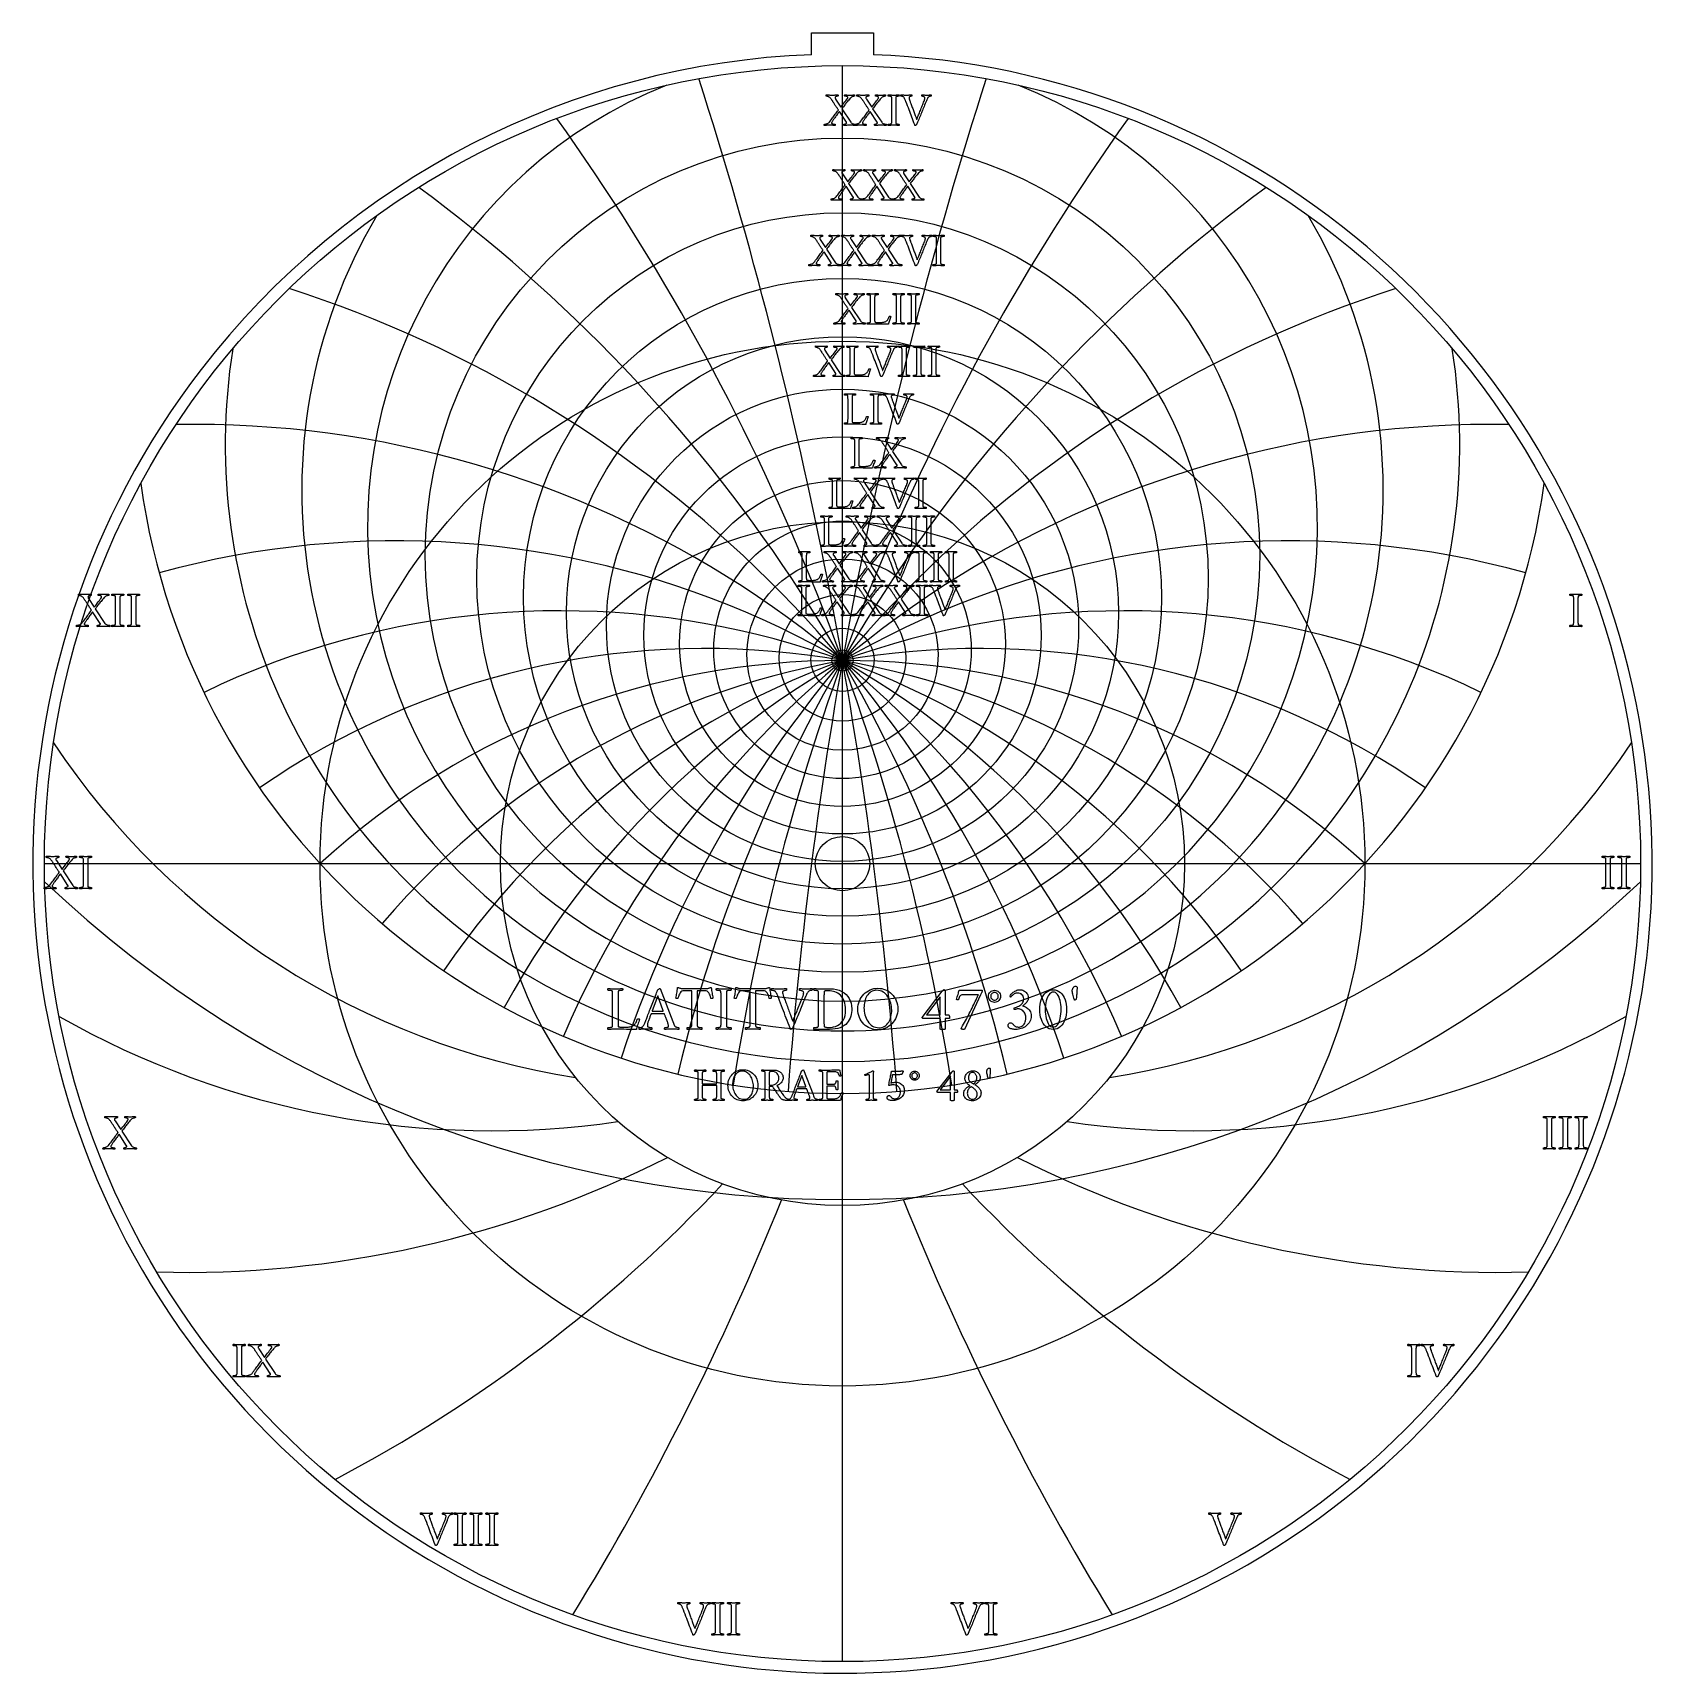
# Model space of a CAD drawing. Header units: millimetres. Extents: x -69 to 69, y -69 to 71.
import ezdxf

# ---------------------------------------------------------------- set-up
doc = ezdxf.new("R2010")
doc.units = ezdxf.units.MM
for name, color, linetype in [('CUT_INNER', 6, 'Continuous'), ('CUT_OUTER', 1, 'Continuous'), ('ENGRAVE', 7, 'Continuous'), ('ENGRAVE_FINE', 8, 'Continuous'), ('TEXT', 5, 'Continuous')]:
    doc.layers.add(name, color=color, linetype=linetype)

msp = doc.modelspace()

# ---------------------------------------------------------------- linework, layer by layer
at = {"layer": 'CUT_INNER'}
msp.add_circle((0, 0), 2.33, dxfattribs=at)
at = {"layer": 'CUT_OUTER'}
for points in [[(-2.66, 71.214), (2.66, 71.214), (2.66, 69.3388)], [(-2.66, 69.3388), (-2.66, 71.214)]]:
    msp.add_lwpolyline(points, dxfattribs=at)
for centre, radius, start, end in [((-0.0002, -0.0002), 69.3899, 142.382592, 87.802904), ((-0.0008, 0.001), 69.3887, 92.196259, 142.383048)]:
    msp.add_arc(centre, radius, start, end, dxfattribs=at)
at = {"layer": 'ENGRAVE'}
for points in [[(0, -68.4), (0, 68.4)], [(-68.4, 0), (68.4, 0)], [(0, -68.4), (0, -29.3085)]]:
    msp.add_lwpolyline(points, dxfattribs=at)
for centre, radius in [((0, 0), 68.4), ((0, 26.441), 35.7539), ((0, 24.4479), 31.3393), ((0, 22.8282), 27.3367), ((0, 21.5079), 23.6585), ((0, 0), 44.7739), ((0, 20.4326), 20.2372), ((0, 19.5621), 17.0197), ((0, 18.8666), 13.963), ((0, 0), 29.3085), ((0, 18.3235), 11.0316), ((0, 17.9164), 8.195), ((0, 17.6334), 5.4267), ((0, 17.4667), 2.7025), ((0, 17.4116), 0.912)]:
    msp.add_circle(centre, radius, dxfattribs=at)
for centre, radius, start, end in [((0, 28.9104), 40.6984, 111.704296, 68.295704), ((0, 32.0029), 46.3352, 149.450524, 30.549476), ((0, 35.9333), 52.8966, 171.081934, 8.918066), ((0, 41.0277), 60.7287, 187.99044, 352.00956), ((0, -48.8622), 66.2738, 47.5, 132.5), ((0, -48.8622), 66.2738, 47.5, 132.5), ((-12.5813, 46.9539), 66.0883, 213.62541, 261.043304), ((12.5813, 46.9539), 66.0883, 278.956696, 326.37459), ((-30.0679, 52.0792), 74.9735, 240.368967, 278.303282), ((30.0679, 52.0792), 74.9735, 261.696718, 299.631033), ((-56.2428, 56.2428), 91.2755, 268.414464, 296.8652), ((56.2428, 56.2428), 91.2755, 243.1348, 271.585536), ((-102.7349, 59.314), 126.7963, 297.85423, 316.821388), ((102.7349, 59.314), 126.7963, 223.178612, 242.14577), ((-228.3873, 61.1962), 240.6459, 328.545, 338.028579), ((228.3873, 61.1962), 240.6459, 201.971421, 211.455)]:
    msp.add_arc(centre, radius, start, end, dxfattribs=at)
at = {"layer": 'ENGRAVE_FINE'}
for centre, radius, start, end in [((-375.8573, -48.8622), 381.6555, 4.409132, 17.717416), ((-375.8573, -48.8622), 381.6555, 4.409132, 17.717416), ((375.8573, -48.8622), 381.6555, 162.282584, 175.590868), ((375.8573, -48.8622), 381.6555, 162.282584, 175.590868), ((-182.0857, -48.8622), 193.7716, 8.872894, 35.575309), ((-182.0857, -48.8622), 193.7716, 8.872894, 35.575309), ((182.0857, -48.8622), 193.7716, 144.424691, 171.127106), ((182.0857, -48.8622), 193.7716, 144.424691, 171.127106), ((-114.7896, -48.8622), 132.5476, 13.448315, 53.699619), ((-114.7896, -48.8622), 132.5476, 13.448315, 53.699619), ((114.7896, -48.8622), 132.5476, 126.300381, 166.551685), ((114.7896, -48.8622), 132.5476, 126.300381, 166.551685), ((-78.982, -48.8622), 103.1037, 18.197395, 72.175489), ((-78.982, -48.8622), 103.1037, 18.197395, 72.175489), ((78.982, -48.8622), 103.1037, 107.824511, 161.802605), ((78.982, -48.8622), 103.1037, 107.824511, 161.802605), ((-55.6103, -48.8622), 86.5143, 23.190077, 90.995041), ((-55.6103, -48.8622), 86.5143, 23.190077, 90.995041), ((55.6103, -48.8622), 86.5143, 89.004959, 156.809923), ((55.6103, -48.8622), 86.5143, 89.004959, 156.809923), ((-38.2632, -48.8622), 76.5264, 28.50781, 105.376456), ((-38.2632, -48.8622), 76.5264, 28.50781, 105.376456), ((38.2632, -48.8622), 76.5264, 74.623544, 151.49219), ((38.2632, -48.8622), 76.5264, 74.623544, 151.49219), ((-24.1217, -48.8622), 70.5271, 34.247994, 115.709478), ((-24.1217, -48.8622), 70.5271, 34.247994, 115.709478), ((24.1217, -48.8622), 70.5271, 64.290522, 145.752006), ((24.1217, -48.8622), 70.5271, 64.290522, 145.752006), ((-11.6859, -48.8622), 67.2962, 40.52957, 124.656393), ((-11.6859, -48.8622), 67.2962, 40.52957, 124.656393), ((11.6859, -48.8622), 67.2962, 55.343607, 139.47043), ((11.6859, -48.8622), 67.2962, 55.343607, 139.47043), ((0, 70.6318), 99.4314, 226.548961, 313.451039)]:
    msp.add_arc(centre, radius, start, end, dxfattribs=at)
at = {"layer": 'TEXT'}
for points in [[(-0.896, 65.8787), (-0.8247, 65.8791), (-0.7564, 65.8802), (-0.6912, 65.8821), (-0.629, 65.8848), (-0.5686, 65.8877), (-0.5087, 65.8903), (-0.4493, 65.8927), (-0.3904, 65.8949), (-0.3868, 65.8848), (-0.3843, 65.8706), (-0.3828, 65.8524), (-0.3823, 65.8301), (-0.3833, 65.8089), (-0.3863, 65.7937), (-0.3914, 65.7846), (-0.3984, 65.7816), (-0.4144, 65.781), (-0.4338, 65.7791), (-0.4569, 65.7759), (-0.4834, 65.7715), (-0.5112, 65.7654), (-0.538, 65.7573), (-0.5638, 65.7472), (-0.5886, 65.7351), (-0.6098, 65.7203), (-0.625, 65.7022), (-0.6341, 65.6809), (-0.6371, 65.6562), (-0.6341, 65.6322), (-0.625, 65.6046), (-0.6098, 65.5735), (-0.5886, 65.5389), (-0.1315, 64.835), (-0.0435, 64.9526), (0.0425, 65.0666), (0.1264, 65.1771), (0.2083, 65.284), (0.2837, 65.3834), (0.3479, 65.4711), (0.401, 65.5472), (0.4429, 65.6117), (0.4484, 65.6218), (0.4526, 65.6319), (0.4555, 65.642), (0.4571, 65.6522), (0.458, 65.6613), (0.4586, 65.6683), (0.459, 65.6734), (0.4591, 65.6764), (0.4561, 65.6911), (0.447, 65.7068), (0.4318, 65.7235), (0.4106, 65.7412), (0.379, 65.7571), (0.3327, 65.7685), (0.2718, 65.7753), (0.1962, 65.7776), (0.1908, 65.7822), (0.1866, 65.7922), (0.1837, 65.8075), (0.182, 65.8281), (0.1817, 65.8497), (0.1825, 65.8681), (0.1847, 65.8831), (0.1881, 65.8949), (0.2451, 65.8909), (0.2988, 65.8873), (0.3493, 65.8839), (0.3964, 65.8807), (0.4431, 65.8781), (0.492, 65.8762), (0.5432, 65.875), (0.5967, 65.8746), (0.6705, 65.8751), (0.7382, 65.8767), (0.7999, 65.8792), (0.8556, 65.8827), (0.9059, 65.8865), (0.9516, 65.8898), (0.9928, 65.8926), (1.0295, 65.8949), (1.0332, 65.8853), (1.0361, 65.8726), (1.0382, 65.8569), (1.0396, 65.8382), (1.0392, 65.8193), (1.0361, 65.8028), (1.0301, 65.7889), (1.0214, 65.7776), (1.0104, 65.7769), (0.9936, 65.775), (0.971, 65.7719), (0.9425, 65.7674), (0.9104, 65.7609), (0.8768, 65.7513), (0.8416, 65.7386), (0.805, 65.7229), (0.7685, 65.7036), (0.7337, 65.68), (0.7007, 65.652), (0.6695, 65.6198), (0.597, 65.5318), (0.5294, 65.4499), (0.4666, 65.3741), (0.4086, 65.3043), (0.3533, 65.2373), (0.2988, 65.1698), (0.2451, 65.1018), (0.1921, 65.0332), (0.1373, 64.9612), (0.0779, 64.8826), (0.0139, 64.7974), (-0.0546, 64.7056), (0.7221, 63.5406), (0.7542, 63.5011), (0.7939, 63.4678), (0.8411, 63.4405), (0.896, 63.4192), (0.9534, 63.4033), (1.0083, 63.3919), (1.0606, 63.3851), (1.1104, 63.3828), (1.1156, 63.373), (1.119, 63.3596), (1.1206, 63.3426), (1.1205, 63.3221), (1.1194, 63.3022), (1.118, 63.2867), (1.1163, 63.2759), (1.1144, 63.2696), (1.0578, 63.2735), (1.0052, 63.2771), (0.9567, 63.2806), (0.9122, 63.2837), (0.8674, 63.2864), (0.8181, 63.2883), (0.7643, 63.2894), (0.7059, 63.2898), (0.6256, 63.2894), (0.5506, 63.2883), (0.481, 63.2864), (0.4167, 63.2837), (0.3523, 63.2806), (0.2827, 63.2771), (0.2077, 63.2735), (0.1274, 63.2696), (0.1203, 63.2797), (0.1153, 63.2938), (0.1123, 63.312), (0.1112, 63.3343), (0.1123, 63.3555), (0.1153, 63.3707), (0.1203, 63.3798), (0.1274, 63.3828), (0.1415, 63.3836), (0.1593, 63.3859), (0.1809, 63.3896), (0.2063, 63.395), (0.2332, 63.4019), (0.2594, 63.4106), (0.2848, 63.4211), (0.3095, 63.4334), (0.3307, 63.4472), (0.3459, 63.4622), (0.355, 63.4785), (0.358, 63.4961), (0.3576, 63.5005), (0.3565, 63.5057), (0.3546, 63.5116), (0.3519, 63.5183), (0.3488, 63.525), (0.3454, 63.531), (0.3417, 63.5362), (0.3378, 63.5406), (-0.265, 64.471), (-0.3103, 64.4107), (-0.3575, 64.3471), (-0.4064, 64.2802), (-0.4571, 64.2101), (-0.5083, 64.1386), (-0.5587, 64.068), (-0.6084, 63.9981), (-0.6573, 63.9289), (-0.7041, 63.8622), (-0.7473, 63.7995), (-0.787, 63.7408), (-0.8232, 63.6862), (-0.8548, 63.6377), (-0.8808, 63.5972), (-0.9013, 63.5649), (-0.9162, 63.5406), (-0.9185, 63.536), (-0.9213, 63.5305), (-0.9246, 63.5239), (-0.9284, 63.5163), (-0.9319, 63.508), (-0.9344, 63.4991), (-0.9359, 63.4898), (-0.9365, 63.4799), (-0.9322, 63.4621), (-0.9193, 63.445), (-0.8978, 63.4287), (-0.8677, 63.4132), (-0.8272, 63.3999), (-0.7746, 63.3904), (-0.7099, 63.3847), (-0.6331, 63.3828), (-0.6276, 63.373), (-0.6235, 63.3596), (-0.6206, 63.3426), (-0.6189, 63.3221), (-0.6185, 63.3022), (-0.6194, 63.2867), (-0.6216, 63.2759), (-0.625, 63.2696), (-0.6798, 63.2735), (-0.7352, 63.2771), (-0.7911, 63.2806), (-0.8475, 63.2837), (-0.9038, 63.2864), (-0.9597, 63.2883), (-1.0151, 63.2894), (-1.0699, 63.2898), (-1.144, 63.2894), (-1.2125, 63.2883), (-1.2755, 63.2864), (-1.3329, 63.2837), (-1.388, 63.2806), (-1.4441, 63.2771), (-1.5013, 63.2735), (-1.5594, 63.2696), (-1.5626, 63.2811), (-1.564, 63.2953), (-1.5636, 63.3124), (-1.5614, 63.3323), (-1.5585, 63.3513), (-1.5559, 63.3661), (-1.5535, 63.3766), (-1.5513, 63.3828), (-1.5391, 63.3837), (-1.5185, 63.3864), (-1.4895, 63.3908), (-1.4522, 63.397), (-1.41, 63.4056), (-1.3663, 63.4172), (-1.321, 63.4319), (-1.2742, 63.4496), (-1.2293, 63.4707), (-1.1898, 63.4956), (-1.1555, 63.5243), (-1.1266, 63.5568), (-1.0535, 63.6518), (-0.984, 63.7428), (-0.918, 63.8298), (-0.8556, 63.9127), (-0.795, 63.9938), (-0.7347, 64.075), (-0.6747, 64.1566), (-0.6149, 64.2384), (-0.5538, 64.3219), (-0.49, 64.4088), (-0.4234, 64.4989), (-0.354, 64.5923), (-0.3778, 64.6309), (-0.405, 64.6737), (-0.4355, 64.7209), (-0.4692, 64.7723), (-0.5049, 64.8266), (-0.541, 64.8821), (-0.5777, 64.9388), (-0.6149, 64.9968), (-0.6518, 65.0545), (-0.6877, 65.1101), (-0.7226, 65.1637), (-0.7564, 65.2153), (-0.7883, 65.2636), (-0.8171, 65.3073), (-0.8429, 65.3465), (-0.8657, 65.3811), (-0.8842, 65.4094), (-0.8975, 65.4297), (-0.9055, 65.4418), (-0.9081, 65.4459), (-0.9401, 65.4957), (-0.9713, 65.5399), (-1.0018, 65.5786), (-1.0315, 65.6117), (-1.0622, 65.6413), (-1.0957, 65.6693), (-1.132, 65.6959), (-1.1711, 65.7209), (-1.1983, 65.736), (-1.2272, 65.7487), (-1.2579, 65.7592), (-1.2904, 65.7674), (-1.3219, 65.7736), (-1.3496, 65.7781), (-1.3735, 65.7807), (-1.3936, 65.7816), (-1.4006, 65.7846), (-1.4057, 65.7937), (-1.4087, 65.8089), (-1.4097, 65.8301), (-1.4087, 65.8524), (-1.4057, 65.8706), (-1.4006, 65.8848), (-1.3936, 65.8949), (-1.3234, 65.8927), (-1.2586, 65.8903), (-1.199, 65.8877), (-1.1448, 65.8848), (-1.0906, 65.8821), (-1.031, 65.8802), (-0.9662, 65.8791), (-0.896, 65.8787)], [(1.7414, 65.8787), (1.8127, 65.8791), (1.881, 65.8802), (1.9462, 65.8821), (2.0084, 65.8848), (2.0688, 65.8877), (2.1288, 65.8903), (2.1882, 65.8927), (2.2471, 65.8949), (2.2506, 65.8848), (2.2532, 65.8706), (2.2547, 65.8524), (2.2552, 65.8301), (2.2542, 65.8089), (2.2511, 65.7937), (2.2461, 65.7846), (2.239, 65.7816), (2.2231, 65.781), (2.2036, 65.7791), (2.1806, 65.7759), (2.154, 65.7715), (2.1262, 65.7654), (2.0994, 65.7573), (2.0737, 65.7472), (2.0489, 65.7351), (2.0276, 65.7203), (2.0125, 65.7022), (2.0034, 65.6809), (2.0003, 65.6562), (2.0034, 65.6322), (2.0125, 65.6046), (2.0276, 65.5735), (2.0489, 65.5389), (2.506, 64.835), (2.594, 64.9526), (2.6799, 65.0666), (2.7639, 65.1771), (2.8458, 65.284), (2.9211, 65.3834), (2.9853, 65.4711), (3.0384, 65.5472), (3.0804, 65.6117), (3.0858, 65.6218), (3.09, 65.6319), (3.0929, 65.642), (3.0945, 65.6522), (3.0954, 65.6613), (3.0961, 65.6683), (3.0964, 65.6734), (3.0966, 65.6764), (3.0935, 65.6911), (3.0844, 65.7068), (3.0693, 65.7235), (3.048, 65.7412), (3.0164, 65.7571), (2.9702, 65.7685), (2.9092, 65.7753), (2.8336, 65.7776), (2.8282, 65.7822), (2.824, 65.7922), (2.8211, 65.8075), (2.8195, 65.8281), (2.8191, 65.8497), (2.82, 65.8681), (2.8221, 65.8831), (2.8255, 65.8949), (2.8826, 65.8909), (2.9363, 65.8873), (2.9867, 65.8839), (3.0339, 65.8807), (3.0805, 65.8781), (3.1294, 65.8762), (3.1806, 65.875), (3.2341, 65.8746), (3.3079, 65.8751), (3.3757, 65.8767), (3.4374, 65.8792), (3.493, 65.8827), (3.5433, 65.8865), (3.5891, 65.8898), (3.6303, 65.8926), (3.6669, 65.8949), (3.6706, 65.8853), (3.6735, 65.8726), (3.6757, 65.8569), (3.6771, 65.8382), (3.6767, 65.8193), (3.6735, 65.8028), (3.6676, 65.7889), (3.6588, 65.7776), (3.6479, 65.7769), (3.631, 65.775), (3.6084, 65.7719), (3.58, 65.7674), (3.5479, 65.7609), (3.5142, 65.7513), (3.4791, 65.7386), (3.4424, 65.7229), (3.4059, 65.7036), (3.3711, 65.68), (3.3381, 65.652), (3.3069, 65.6198), (3.2345, 65.5318), (3.1669, 65.4499), (3.104, 65.3741), (3.046, 65.3043), (2.9908, 65.2373), (2.9363, 65.1698), (2.8826, 65.1018), (2.8296, 65.0332), (2.7747, 64.9612), (2.7153, 64.8826), (2.6514, 64.7974), (2.5828, 64.7056), (3.3595, 63.5406), (3.3916, 63.5011), (3.4313, 63.4678), (3.4786, 63.4405), (3.5334, 63.4192), (3.5908, 63.4033), (3.6457, 63.3919), (3.698, 63.3851), (3.7478, 63.3828), (3.753, 63.373), (3.7564, 63.3596), (3.7581, 63.3426), (3.758, 63.3221), (3.7568, 63.3022), (3.7554, 63.2867), (3.7538, 63.2759), (3.7519, 63.2696), (3.6953, 63.2735), (3.6427, 63.2771), (3.5941, 63.2806), (3.5496, 63.2837), (3.5049, 63.2864), (3.4556, 63.2883), (3.4017, 63.2894), (3.3433, 63.2898), (3.2631, 63.2894), (3.1881, 63.2883), (3.1184, 63.2864), (3.0541, 63.2837), (2.9898, 63.2806), (2.9201, 63.2771), (2.8451, 63.2735), (2.7649, 63.2696), (2.7578, 63.2797), (2.7527, 63.2938), (2.7497, 63.312), (2.7487, 63.3343), (2.7497, 63.3555), (2.7527, 63.3707), (2.7578, 63.3798), (2.7649, 63.3828), (2.7789, 63.3836), (2.7967, 63.3859), (2.8183, 63.3896), (2.8437, 63.395), (2.8707, 63.4019), (2.8968, 63.4106), (2.9222, 63.4211), (2.9469, 63.4334), (2.9681, 63.4472), (2.9833, 63.4622), (2.9924, 63.4785), (2.9954, 63.4961), (2.9951, 63.5005), (2.9939, 63.5057), (2.992, 63.5116), (2.9894, 63.5183), (2.9862, 63.525), (2.9828, 63.531), (2.9791, 63.5362), (2.9752, 63.5406), (2.3725, 64.471), (2.3271, 64.4107), (2.28, 64.3471), (2.231, 64.2802), (2.1803, 64.2101), (2.1291, 64.1386), (2.0787, 64.068), (2.029, 63.9981), (1.9801, 63.9289), (1.9333, 63.8622), (1.8901, 63.7995), (1.8504, 63.7408), (1.8143, 63.6862), (1.7827, 63.6377), (1.7566, 63.5972), (1.7361, 63.5649), (1.7212, 63.5406), (1.7189, 63.536), (1.7162, 63.5305), (1.7129, 63.5239), (1.7091, 63.5163), (1.7055, 63.508), (1.703, 63.4991), (1.7015, 63.4898), (1.701, 63.4799), (1.7053, 63.4621), (1.7182, 63.445), (1.7397, 63.4287), (1.7698, 63.4132), (1.8102, 63.3999), (1.8628, 63.3904), (1.9275, 63.3847), (2.0044, 63.3828), (2.0098, 63.373), (2.014, 63.3596), (2.0169, 63.3426), (2.0185, 63.3221), (2.0189, 63.3022), (2.018, 63.2867), (2.0159, 63.2759), (2.0125, 63.2696), (1.9576, 63.2735), (1.9022, 63.2771), (1.8464, 63.2806), (1.79, 63.2837), (1.7336, 63.2864), (1.6777, 63.2883), (1.6224, 63.2894), (1.5675, 63.2898), (1.4934, 63.2894), (1.4249, 63.2883), (1.362, 63.2864), (1.3046, 63.2837), (1.2494, 63.2806), (1.1933, 63.2771), (1.1362, 63.2735), (1.078, 63.2696), (1.0749, 63.2811), (1.0735, 63.2953), (1.0739, 63.3124), (1.076, 63.3323), (1.0789, 63.3513), (1.0816, 63.3661), (1.084, 63.3766), (1.0861, 63.3828), (1.0984, 63.3837), (1.119, 63.3864), (1.1479, 63.3908), (1.1852, 63.397), (1.2275, 63.4056), (1.2712, 63.4172), (1.3164, 63.4319), (1.3632, 63.4496), (1.4081, 63.4707), (1.4477, 63.4956), (1.4819, 63.5243), (1.5109, 63.5568), (1.5839, 63.6518), (1.6535, 63.7428), (1.7194, 63.8298), (1.7819, 63.9127), (1.8424, 63.9938), (1.9027, 64.075), (1.9628, 64.1566), (2.0226, 64.2384), (2.0836, 64.3219), (2.1475, 64.4088), (2.2141, 64.4989), (2.2835, 64.5923), (2.2596, 64.6309), (2.2324, 64.6737), (2.202, 64.7209), (2.1682, 64.7723), (2.1326, 64.8266), (2.0964, 64.8821), (2.0597, 64.9388), (2.0226, 64.9968), (1.9857, 65.0545), (1.9498, 65.1101), (1.9149, 65.1637), (1.881, 65.2153), (1.8491, 65.2636), (1.8203, 65.3073), (1.7945, 65.3465), (1.7718, 65.3811), (1.7532, 65.4094), (1.7399, 65.4297), (1.732, 65.4418), (1.7293, 65.4459), (1.6973, 65.4957), (1.6661, 65.5399), (1.6356, 65.5786), (1.6059, 65.6117), (1.5752, 65.6413), (1.5417, 65.6693), (1.5054, 65.6959), (1.4664, 65.7209), (1.4392, 65.736), (1.4102, 65.7487), (1.3795, 65.7592), (1.347, 65.7674), (1.3156, 65.7736), (1.2879, 65.7781), (1.264, 65.7807), (1.2439, 65.7816), (1.2368, 65.7846), (1.2318, 65.7937), (1.2287, 65.8089), (1.2277, 65.8301), (1.2287, 65.8524), (1.2318, 65.8706), (1.2368, 65.8848), (1.2439, 65.8949), (1.314, 65.8927), (1.3789, 65.8903), (1.4384, 65.8877), (1.4927, 65.8848), (1.5469, 65.8821), (1.6064, 65.8802), (1.6713, 65.8791), (1.7414, 65.8787)], [(4.3951, 65.8787), (4.4533, 65.8791), (4.5109, 65.8802), (4.5676, 65.8821), (4.6236, 65.8848), (4.6799, 65.8877), (4.7374, 65.8903), (4.7962, 65.8927), (4.8562, 65.8949), (4.8632, 65.8853), (4.8678, 65.8726), (4.8702, 65.8569), (4.8704, 65.8382), (4.8687, 65.8195), (4.8658, 65.8039), (4.8617, 65.7912), (4.8562, 65.7816), (4.8416, 65.7812), (4.8218, 65.7801), (4.7971, 65.7782), (4.7672, 65.7755), (4.7354, 65.7721), (4.7045, 65.7679), (4.6747, 65.763), (4.6459, 65.7573), (4.6206, 65.7505), (4.6014, 65.7422), (4.5882, 65.7323), (4.5811, 65.7209), (4.5757, 65.6992), (4.5715, 65.6744), (4.5686, 65.6466), (4.567, 65.6158), (4.5661, 65.5826), (4.5655, 65.548), (4.5651, 65.5118), (4.565, 65.4742), (4.565, 65.4681), (4.565, 65.462), (4.565, 65.456), (4.565, 65.4499), (4.565, 65.4438), (4.565, 65.4378), (4.565, 65.4317), (4.565, 65.4256), (4.565, 63.7388), (4.565, 63.7327), (4.565, 63.7267), (4.565, 63.7206), (4.565, 63.7145), (4.565, 63.7085), (4.565, 63.7024), (4.565, 63.6963), (4.565, 63.6903), (4.5651, 63.6527), (4.5655, 63.6169), (4.5661, 63.5829), (4.567, 63.5507), (4.5686, 63.5207), (4.5715, 63.4936), (4.5757, 63.4692), (4.5811, 63.4475), (4.5882, 63.4377), (4.6014, 63.4283), (4.6206, 63.4195), (4.6459, 63.4111), (4.6747, 63.4037), (4.7045, 63.3975), (4.7354, 63.3926), (4.7672, 63.3889), (4.7971, 63.3862), (4.8218, 63.3843), (4.8416, 63.3832), (4.8562, 63.3828), (4.8617, 63.3732), (4.8658, 63.3606), (4.8687, 63.3449), (4.8704, 63.3262), (4.8702, 63.3075), (4.8678, 63.2918), (4.8632, 63.2792), (4.8562, 63.2696), (4.7962, 63.2735), (4.7374, 63.2771), (4.6799, 63.2806), (4.6236, 63.2837), (4.5676, 63.2864), (4.5109, 63.2883), (4.4533, 63.2894), (4.3951, 63.2898), (4.3382, 63.2894), (4.2808, 63.2883), (4.2229, 63.2864), (4.1645, 63.2837), (4.1056, 63.2806), (4.0462, 63.2771), (3.9863, 63.2735), (3.9258, 63.2696), (3.9189, 63.2792), (3.9142, 63.2918), (3.9118, 63.3075), (3.9117, 63.3262), (3.9133, 63.3449), (3.9162, 63.3606), (3.9204, 63.3732), (3.9258, 63.3828), (3.9405, 63.3832), (3.9602, 63.3843), (3.985, 63.3862), (4.0148, 63.3889), (4.0468, 63.3926), (4.078, 63.3975), (4.1085, 63.4037), (4.1382, 63.4111), (4.1641, 63.4195), (4.1832, 63.4283), (4.1955, 63.4377), (4.2009, 63.4475), (4.2081, 63.4736), (4.2135, 63.5032), (4.2172, 63.5363), (4.2191, 63.5729), (4.22, 63.6121), (4.2206, 63.6528), (4.221, 63.6951), (4.2211, 63.7388), (4.2211, 65.4256), (4.221, 65.4695), (4.2206, 65.5121), (4.22, 65.5534), (4.2191, 65.5935), (4.2172, 65.631), (4.2135, 65.6648), (4.2081, 65.6948), (4.2009, 65.7209), (4.1955, 65.7323), (4.1832, 65.7422), (4.1641, 65.7505), (4.1382, 65.7573), (4.1085, 65.763), (4.078, 65.7679), (4.0468, 65.7721), (4.0148, 65.7755), (3.985, 65.7782), (3.9602, 65.7801), (3.9405, 65.7812), (3.9258, 65.7816), (3.9204, 65.7912), (3.9162, 65.8039), (3.9133, 65.8195), (3.9117, 65.8382), (3.9118, 65.8569), (3.9142, 65.8726), (3.9189, 65.8853), (3.9258, 65.8949), (3.9863, 65.8927), (4.0462, 65.8903), (4.1056, 65.8877), (4.1645, 65.8848), (4.2229, 65.8821), (4.2808, 65.8802), (4.3382, 65.8791), (4.3951, 65.8787)], [(5.4589, 65.8787), (5.5232, 65.8791), (5.5864, 65.8802), (5.6486, 65.8821), (5.7097, 65.8848), (5.7702, 65.8877), (5.8301, 65.8903), (5.8895, 65.8927), (5.9484, 65.8949), (5.9518, 65.8849), (5.954, 65.8711), (5.9549, 65.8535), (5.9545, 65.8322), (5.9528, 65.8116), (5.9499, 65.7963), (5.9458, 65.7863), (5.9403, 65.7816), (5.9296, 65.781), (5.9135, 65.7791), (5.8922, 65.7759), (5.8655, 65.7715), (5.8365, 65.7654), (5.8083, 65.7573), (5.7809, 65.7472), (5.7542, 65.7351), (5.7312, 65.72), (5.7148, 65.7012), (5.7049, 65.6786), (5.7017, 65.6522), (5.7062, 65.6112), (5.7199, 65.5531), (5.7426, 65.4777), (5.7745, 65.3852), (5.792, 65.337), (5.8124, 65.2815), (5.8355, 65.2187), (5.8614, 65.1485), (5.8894, 65.0728), (5.9186, 64.9933), (5.949, 64.91), (5.9808, 64.8229), (6.0133, 64.7339), (6.046, 64.6449), (6.079, 64.5559), (6.1122, 64.4669), (6.1449, 64.3797), (6.176, 64.296), (6.2055, 64.2159), (6.2336, 64.1393), (6.2596, 64.0678), (6.2831, 64.0032), (6.3041, 63.9455), (6.3226, 63.8945), (6.3379, 63.8524), (6.3494, 63.8212), (6.3571, 63.8009), (6.361, 63.7914), (6.3673, 63.8052), (6.3782, 63.8303), (6.3936, 63.8669), (6.4136, 63.9148), (6.4372, 63.972), (6.4637, 64.0366), (6.4929, 64.1085), (6.5248, 64.1878), (6.5591, 64.2729), (6.5951, 64.3623), (6.6329, 64.4559), (6.6725, 64.5539), (6.7131, 64.6544), (6.7539, 64.7556), (6.795, 64.8577), (6.8363, 64.9604), (6.8772, 65.0621), (6.9167, 65.1607), (6.955, 65.2562), (6.9921, 65.3488), (7.0057, 65.3837), (7.0184, 65.4196), (7.03, 65.4565), (7.0406, 65.4944), (7.0495, 65.5313), (7.0558, 65.5652), (7.0596, 65.596), (7.0608, 65.6238), (7.0574, 65.6542), (7.0472, 65.6805), (7.0301, 65.7027), (7.0062, 65.7209), (6.9784, 65.7358), (6.9496, 65.7482), (6.9198, 65.7581), (6.8889, 65.7654), (6.86, 65.7707), (6.8358, 65.7745), (6.8165, 65.7768), (6.8019, 65.7776), (6.7949, 65.784), (6.7898, 65.7953), (6.7868, 65.8113), (6.7858, 65.8322), (6.7868, 65.8535), (6.7898, 65.8711), (6.7949, 65.8849), (6.8019, 65.8949), (6.8558, 65.8927), (6.9081, 65.8903), (6.9589, 65.8877), (7.0082, 65.8848), (7.0575, 65.8821), (7.1084, 65.8802), (7.1607, 65.8791), (7.2145, 65.8787), (7.2587, 65.8788), (7.298, 65.8792), (7.3325, 65.8798), (7.3622, 65.8807), (7.3894, 65.8818), (7.4163, 65.8832), (7.443, 65.8849), (7.4694, 65.8868), (7.4972, 65.8888), (7.528, 65.8908), (7.5619, 65.8928), (7.5988, 65.8949), (7.6021, 65.8848), (7.6039, 65.8706), (7.6041, 65.8524), (7.6029, 65.8301), (7.6006, 65.8089), (7.5978, 65.7937), (7.5945, 65.7846), (7.5907, 65.7816), (7.5747, 65.7803), (7.5508, 65.7765), (7.5191, 65.7702), (7.4795, 65.7614), (7.4382, 65.7487), (7.4011, 65.731), (7.3684, 65.7083), (7.3399, 65.6805), (7.3204, 65.6551), (7.298, 65.6193), (7.2728, 65.5731), (7.2449, 65.5166), (7.2164, 65.4556), (7.1898, 65.3958), (7.1649, 65.3373), (7.1417, 65.28), (7.0883, 65.1473), (7.0371, 65.0201), (6.9881, 64.8985), (6.9415, 64.7824), (6.8962, 64.6702), (6.8515, 64.56), (6.8072, 64.4518), (6.7635, 64.3456), (6.7196, 64.2394), (6.675, 64.1312), (6.6296, 64.0209), (6.5835, 63.9087), (6.5355, 63.7924), (6.4844, 63.67), (6.4303, 63.5416), (6.3732, 63.4071), (6.3566, 63.3717), (6.3393, 63.3424), (6.3212, 63.3191), (6.3024, 63.3019), (6.283, 63.2895), (6.2634, 63.2807), (6.2436, 63.2754), (6.2235, 63.2736), (6.2177, 63.2752), (6.2124, 63.2802), (6.2076, 63.2884), (6.2033, 63.2999), (6.1992, 63.3122), (6.1952, 63.3226), (6.1911, 63.3314), (6.1871, 63.3383), (6.1215, 63.5114), (6.0581, 63.6786), (5.9971, 63.8401), (5.9383, 63.9957), (5.8804, 64.149), (5.822, 64.3036), (5.7631, 64.4595), (5.7037, 64.6166), (5.6421, 64.7784), (5.5768, 64.9483), (5.5076, 65.1263), (5.4347, 65.3124), (5.4126, 65.3695), (5.3907, 65.4236), (5.3691, 65.4747), (5.3477, 65.5227), (5.3258, 65.5682), (5.3027, 65.6117), (5.2783, 65.6532), (5.2526, 65.6926), (5.2405, 65.708), (5.2243, 65.7219), (5.2041, 65.7343), (5.1798, 65.7452), (5.1537, 65.7545), (5.1277, 65.7624), (5.1021, 65.7687), (5.0767, 65.7735), (5.053, 65.7771), (5.0327, 65.7796), (5.0156, 65.7811), (5.0018, 65.7816), (5.0001, 65.785), (4.9988, 65.7953), (4.998, 65.8123), (4.9978, 65.8362), (4.998, 65.8604), (4.9988, 65.8782), (5.0001, 65.8897), (5.0018, 65.8949), (5.0677, 65.8927), (5.1277, 65.8903), (5.182, 65.8877), (5.2304, 65.8848), (5.2788, 65.8821), (5.333, 65.8802), (5.3931, 65.8791), (5.4589, 65.8787)], [(-0.3155, 59.4709), (-0.2442, 59.4713), (-0.176, 59.4725), (-0.1107, 59.4743), (-0.0485, 59.477), (0.0119, 59.4799), (0.0718, 59.4826), (0.1312, 59.485), (0.1901, 59.4871), (0.1937, 59.477), (0.1962, 59.4628), (0.1977, 59.4446), (0.1982, 59.4224), (0.1972, 59.4012), (0.1942, 59.386), (0.1891, 59.3769), (0.182, 59.3739), (0.1661, 59.3732), (0.1466, 59.3713), (0.1236, 59.3682), (0.0971, 59.3637), (0.0693, 59.3577), (0.0425, 59.3496), (0.0167, 59.3395), (-0.0081, 59.3273), (-0.0293, 59.3125), (-0.0445, 59.2945), (-0.0536, 59.2731), (-0.0566, 59.2485), (-0.0536, 59.2244), (-0.0445, 59.1969), (-0.0293, 59.1658), (-0.0081, 59.1311), (0.449, 58.4273), (0.537, 58.5448), (0.623, 58.6589), (0.7069, 58.7694), (0.7888, 58.8763), (0.8641, 58.9757), (0.9284, 59.0634), (0.9815, 59.1395), (1.0234, 59.204), (1.0289, 59.2141), (1.033, 59.2242), (1.0359, 59.2343), (1.0376, 59.2444), (1.0385, 59.2535), (1.0391, 59.2606), (1.0395, 59.2656), (1.0396, 59.2687), (1.0366, 59.2833), (1.0275, 59.299), (1.0123, 59.3157), (0.9911, 59.3334), (0.9595, 59.3493), (0.9132, 59.3607), (0.8523, 59.3675), (0.7767, 59.3698), (0.7712, 59.3745), (0.7671, 59.3845), (0.7642, 59.3998), (0.7625, 59.4204), (0.7621, 59.442), (0.763, 59.4603), (0.7652, 59.4754), (0.7686, 59.4871), (0.8256, 59.4832), (0.8793, 59.4795), (0.9298, 59.4761), (0.9769, 59.473), (1.0236, 59.4703), (1.0725, 59.4684), (1.1237, 59.4673), (1.1771, 59.4669), (1.251, 59.4674), (1.3187, 59.4689), (1.3804, 59.4714), (1.436, 59.475), (1.4863, 59.4788), (1.5321, 59.4821), (1.5733, 59.4848), (1.61, 59.4871), (1.6136, 59.4775), (1.6165, 59.4649), (1.6187, 59.4492), (1.6201, 59.4305), (1.6197, 59.4115), (1.6165, 59.3951), (1.6106, 59.3812), (1.6019, 59.3698), (1.5909, 59.3692), (1.5741, 59.3673), (1.5514, 59.3641), (1.523, 59.3597), (1.4909, 59.3531), (1.4573, 59.3435), (1.4221, 59.3309), (1.3855, 59.3152), (1.3489, 59.2959), (1.3142, 59.2722), (1.2812, 59.2443), (1.25, 59.212), (1.1775, 59.1241), (1.1099, 59.0421), (1.0471, 58.9663), (0.989, 58.8965), (0.9338, 58.8295), (0.8793, 58.762), (0.8256, 58.694), (0.7726, 58.6255), (0.7178, 58.5534), (0.6584, 58.4748), (0.5944, 58.3896), (0.5259, 58.2978), (1.3025, 57.1328), (1.3347, 57.0934), (1.3743, 57.06), (1.4216, 57.0327), (1.4765, 57.0115), (1.5339, 56.9956), (1.5887, 56.9842), (1.6411, 56.9773), (1.6909, 56.9751), (1.6961, 56.9652), (1.6995, 56.9518), (1.7011, 56.9349), (1.701, 56.9144), (1.6999, 56.8944), (1.6985, 56.879), (1.6968, 56.8681), (1.6949, 56.8618), (1.6383, 56.8657), (1.5857, 56.8694), (1.5372, 56.8728), (1.4927, 56.876), (1.4479, 56.8786), (1.3986, 56.8805), (1.3448, 56.8817), (1.2864, 56.882), (1.2061, 56.8817), (1.1311, 56.8805), (1.0615, 56.8786), (0.9971, 56.876), (0.9328, 56.8728), (0.8631, 56.8694), (0.7882, 56.8657), (0.7079, 56.8618), (0.7008, 56.8719), (0.6958, 56.8861), (0.6927, 56.9043), (0.6917, 56.9265), (0.6927, 56.9478), (0.6958, 56.9629), (0.7008, 56.972), (0.7079, 56.9751), (0.7219, 56.9758), (0.7398, 56.9781), (0.7614, 56.9819), (0.7868, 56.9872), (0.8137, 56.9942), (0.8399, 57.0029), (0.8653, 57.0134), (0.8899, 57.0256), (0.9112, 57.0394), (0.9263, 57.0545), (0.9354, 57.0708), (0.9385, 57.0883), (0.9381, 57.0928), (0.937, 57.0979), (0.9351, 57.1039), (0.9324, 57.1106), (0.9292, 57.1173), (0.9258, 57.1232), (0.9222, 57.1284), (0.9183, 57.1328), (0.3155, 58.0632), (0.2701, 58.0029), (0.223, 57.9393), (0.1741, 57.8725), (0.1234, 57.8023), (0.0722, 57.7309), (0.0217, 57.6602), (-0.0279, 57.5903), (-0.0769, 57.5212), (-0.1236, 57.4544), (-0.1669, 57.3917), (-0.2066, 57.3331), (-0.2427, 57.2785), (-0.2743, 57.2299), (-0.3004, 57.1895), (-0.3208, 57.1571), (-0.3357, 57.1328), (-0.338, 57.1283), (-0.3408, 57.1227), (-0.3441, 57.1161), (-0.3479, 57.1086), (-0.3514, 57.1002), (-0.354, 57.0914), (-0.3555, 57.082), (-0.356, 57.0722), (-0.3517, 57.0543), (-0.3388, 57.0373), (-0.3173, 57.021), (-0.2872, 57.0054), (-0.2468, 56.9921), (-0.1942, 56.9827), (-0.1294, 56.977), (-0.0526, 56.9751), (-0.0472, 56.9652), (-0.043, 56.9518), (-0.0401, 56.9349), (-0.0384, 56.9144), (-0.038, 56.8944), (-0.0389, 56.879), (-0.0411, 56.8681), (-0.0445, 56.8618), (-0.0994, 56.8657), (-0.1547, 56.8694), (-0.2106, 56.8728), (-0.267, 56.876), (-0.3234, 56.8786), (-0.3792, 56.8805), (-0.4346, 56.8817), (-0.4895, 56.882), (-0.5635, 56.8817), (-0.6321, 56.8805), (-0.695, 56.8786), (-0.7524, 56.876), (-0.8075, 56.8728), (-0.8636, 56.8694), (-0.9208, 56.8657), (-0.9789, 56.8618), (-0.9821, 56.8733), (-0.9835, 56.8876), (-0.9831, 56.9047), (-0.981, 56.9245), (-0.978, 56.9436), (-0.9754, 56.9584), (-0.973, 56.9689), (-0.9708, 56.9751), (-0.9586, 56.976), (-0.938, 56.9786), (-0.909, 56.983), (-0.8717, 56.9892), (-0.8295, 56.9978), (-0.7858, 57.0095), (-0.7405, 57.0241), (-0.6937, 57.0418), (-0.6489, 57.0629), (-0.6093, 57.0878), (-0.575, 57.1165), (-0.5461, 57.149), (-0.473, 57.2441), (-0.4035, 57.3351), (-0.3375, 57.4221), (-0.2751, 57.505), (-0.2145, 57.586), (-0.1542, 57.6673), (-0.0942, 57.7488), (-0.0344, 57.8306), (0.0267, 57.9142), (0.0905, 58.001), (0.1571, 58.0912), (0.2265, 58.1846), (0.2026, 58.2231), (0.1755, 58.266), (0.145, 58.3131), (0.1112, 58.3646), (0.0756, 58.4188), (0.0394, 58.4743), (0.0028, 58.5311), (-0.0344, 58.5891), (-0.0713, 58.6467), (-0.1072, 58.7024), (-0.1421, 58.756), (-0.176, 58.8075), (-0.2078, 58.8558), (-0.2366, 58.8996), (-0.2624, 58.9387), (-0.2852, 58.9734), (-0.3038, 59.0017), (-0.317, 59.0219), (-0.325, 59.0341), (-0.3277, 59.0381), (-0.3596, 59.0879), (-0.3909, 59.1322), (-0.4213, 59.1708), (-0.451, 59.204), (-0.4818, 59.2335), (-0.5153, 59.2616), (-0.5515, 59.2881), (-0.5906, 59.3132), (-0.6178, 59.3282), (-0.6467, 59.341), (-0.6774, 59.3515), (-0.7099, 59.3597), (-0.7414, 59.3659), (-0.7691, 59.3703), (-0.793, 59.373), (-0.8131, 59.3739), (-0.8202, 59.3769), (-0.8252, 59.386), (-0.8282, 59.4012), (-0.8293, 59.4224), (-0.8282, 59.4446), (-0.8252, 59.4628), (-0.8202, 59.477), (-0.8131, 59.4871), (-0.7429, 59.485), (-0.6781, 59.4826), (-0.6185, 59.4799), (-0.5643, 59.477), (-0.5101, 59.4743), (-0.4505, 59.4725), (-0.3857, 59.4713), (-0.3155, 59.4709)], [(2.3219, 59.4709), (2.3932, 59.4713), (2.4615, 59.4725), (2.5267, 59.4743), (2.5889, 59.477), (2.6493, 59.4799), (2.7092, 59.4826), (2.7687, 59.485), (2.8276, 59.4871), (2.8311, 59.477), (2.8336, 59.4628), (2.8352, 59.4446), (2.8357, 59.4224), (2.8346, 59.4012), (2.8316, 59.386), (2.8266, 59.3769), (2.8195, 59.3739), (2.8035, 59.3732), (2.7841, 59.3713), (2.7611, 59.3682), (2.7345, 59.3637), (2.7067, 59.3577), (2.6799, 59.3496), (2.6541, 59.3395), (2.6294, 59.3273), (2.6081, 59.3125), (2.5929, 59.2945), (2.5838, 59.2731), (2.5808, 59.2485), (2.5838, 59.2244), (2.5929, 59.1969), (2.6081, 59.1658), (2.6294, 59.1311), (3.0865, 58.4273), (3.1744, 58.5448), (3.2604, 58.6589), (3.3443, 58.7694), (3.4263, 58.8763), (3.5016, 58.9757), (3.5658, 59.0634), (3.6189, 59.1395), (3.6609, 59.204), (3.6663, 59.2141), (3.6705, 59.2242), (3.6734, 59.2343), (3.675, 59.2444), (3.6759, 59.2535), (3.6765, 59.2606), (3.6769, 59.2656), (3.6771, 59.2687), (3.674, 59.2833), (3.6649, 59.299), (3.6497, 59.3157), (3.6285, 59.3334), (3.5969, 59.3493), (3.5506, 59.3607), (3.4897, 59.3675), (3.4141, 59.3698), (3.4087, 59.3745), (3.4045, 59.3845), (3.4016, 59.3998), (3.4, 59.4204), (3.3996, 59.442), (3.4005, 59.4603), (3.4026, 59.4754), (3.406, 59.4871), (3.463, 59.4832), (3.5168, 59.4795), (3.5672, 59.4761), (3.6144, 59.473), (3.661, 59.4703), (3.7099, 59.4684), (3.7611, 59.4673), (3.8146, 59.4669), (3.8884, 59.4674), (3.9562, 59.4689), (4.0179, 59.4714), (4.0735, 59.475), (4.1238, 59.4788), (4.1696, 59.4821), (4.2108, 59.4848), (4.2474, 59.4871), (4.2511, 59.4775), (4.254, 59.4649), (4.2561, 59.4492), (4.2575, 59.4305), (4.2572, 59.4115), (4.254, 59.3951), (4.2481, 59.3812), (4.2393, 59.3698), (4.2283, 59.3692), (4.2115, 59.3673), (4.1889, 59.3641), (4.1604, 59.3597), (4.1283, 59.3531), (4.0947, 59.3435), (4.0596, 59.3309), (4.0229, 59.3152), (3.9864, 59.2959), (3.9516, 59.2722), (3.9186, 59.2443), (3.8874, 59.212), (3.815, 59.1241), (3.7473, 59.0421), (3.6845, 58.9663), (3.6265, 58.8965), (3.5712, 58.8295), (3.5168, 58.762), (3.463, 58.694), (3.4101, 58.6255), (3.3552, 58.5534), (3.2958, 58.4748), (3.2318, 58.3896), (3.1633, 58.2978), (3.94, 57.1328), (3.9721, 57.0934), (4.0118, 57.06), (4.0591, 57.0327), (4.1139, 57.0115), (4.1713, 56.9956), (4.2262, 56.9842), (4.2785, 56.9773), (4.3283, 56.9751), (4.3335, 56.9652), (4.3369, 56.9518), (4.3386, 56.9349), (4.3384, 56.9144), (4.3373, 56.8944), (4.3359, 56.879), (4.3343, 56.8681), (4.3324, 56.8618), (4.2757, 56.8657), (4.2231, 56.8694), (4.1746, 56.8728), (4.1301, 56.876), (4.0854, 56.8786), (4.0361, 56.8805), (3.9822, 56.8817), (3.9238, 56.882), (3.8435, 56.8817), (3.7686, 56.8805), (3.6989, 56.8786), (3.6346, 56.876), (3.5702, 56.8728), (3.5006, 56.8694), (3.4256, 56.8657), (3.3453, 56.8618), (3.3383, 56.8719), (3.3332, 56.8861), (3.3302, 56.9043), (3.3292, 56.9265), (3.3302, 56.9478), (3.3332, 56.9629), (3.3383, 56.972), (3.3453, 56.9751), (3.3594, 56.9758), (3.3772, 56.9781), (3.3988, 56.9819), (3.4242, 56.9872), (3.4512, 56.9942), (3.4773, 57.0029), (3.5027, 57.0134), (3.5274, 57.0256), (3.5486, 57.0394), (3.5638, 57.0545), (3.5729, 57.0708), (3.5759, 57.0883), (3.5755, 57.0928), (3.5744, 57.0979), (3.5725, 57.1039), (3.5699, 57.1106), (3.5667, 57.1173), (3.5633, 57.1232), (3.5596, 57.1284), (3.5557, 57.1328), (2.953, 58.0632), (2.9076, 58.0029), (2.8604, 57.9393), (2.8115, 57.8725), (2.7608, 57.8023), (2.7096, 57.7309), (2.6592, 57.6602), (2.6095, 57.5903), (2.5606, 57.5212), (2.5138, 57.4544), (2.4706, 57.3917), (2.4309, 57.3331), (2.3947, 57.2785), (2.3631, 57.2299), (2.3371, 57.1895), (2.3166, 57.1571), (2.3017, 57.1328), (2.2994, 57.1283), (2.2966, 57.1227), (2.2934, 57.1161), (2.2896, 57.1086), (2.286, 57.1002), (2.2835, 57.0914), (2.282, 57.082), (2.2815, 57.0722), (2.2858, 57.0543), (2.2987, 57.0373), (2.3202, 57.021), (2.3502, 57.0054), (2.3907, 56.9921), (2.4433, 56.9827), (2.508, 56.977), (2.5849, 56.9751), (2.5903, 56.9652), (2.5945, 56.9518), (2.5974, 56.9349), (2.599, 56.9144), (2.5994, 56.8944), (2.5985, 56.879), (2.5964, 56.8681), (2.5929, 56.8618), (2.5381, 56.8657), (2.4827, 56.8694), (2.4268, 56.8728), (2.3705, 56.876), (2.3141, 56.8786), (2.2582, 56.8805), (2.2028, 56.8817), (2.148, 56.882), (2.0739, 56.8817), (2.0054, 56.8805), (1.9424, 56.8786), (1.885, 56.876), (1.8299, 56.8728), (1.7738, 56.8694), (1.7167, 56.8657), (1.6585, 56.8618), (1.6554, 56.8733), (1.654, 56.8876), (1.6543, 56.9047), (1.6565, 56.9245), (1.6594, 56.9436), (1.6621, 56.9584), (1.6645, 56.9689), (1.6666, 56.9751), (1.6789, 56.976), (1.6995, 56.9786), (1.7284, 56.983), (1.7657, 56.9892), (1.8079, 56.9978), (1.8517, 57.0095), (1.8969, 57.0241), (1.9437, 57.0418), (1.9886, 57.0629), (2.0281, 57.0878), (2.0624, 57.1165), (2.0913, 57.149), (2.1644, 57.2441), (2.2339, 57.3351), (2.2999, 57.4221), (2.3624, 57.505), (2.4229, 57.586), (2.4832, 57.6673), (2.5433, 57.7488), (2.6031, 57.8306), (2.6641, 57.9142), (2.728, 58.001), (2.7946, 58.0912), (2.864, 58.1846), (2.8401, 58.2231), (2.8129, 58.266), (2.7824, 58.3131), (2.7487, 58.3646), (2.713, 58.4188), (2.6769, 58.4743), (2.6402, 58.5311), (2.6031, 58.5891), (2.5661, 58.6467), (2.5302, 58.7024), (2.4954, 58.756), (2.4615, 58.8075), (2.4296, 58.8558), (2.4008, 58.8996), (2.375, 58.9387), (2.3523, 58.9734), (2.3337, 59.0017), (2.3204, 59.0219), (2.3124, 59.0341), (2.3098, 59.0381), (2.2778, 59.0879), (2.2466, 59.1322), (2.2161, 59.1708), (2.1864, 59.204), (2.1557, 59.2335), (2.1222, 59.2616), (2.0859, 59.2881), (2.0469, 59.3132), (2.0197, 59.3282), (1.9907, 59.341), (1.96, 59.3515), (1.9275, 59.3597), (1.896, 59.3659), (1.8684, 59.3703), (1.8445, 59.373), (1.8244, 59.3739), (1.8173, 59.3769), (1.8122, 59.386), (1.8092, 59.4012), (1.8082, 59.4224), (1.8092, 59.4446), (1.8122, 59.4628), (1.8173, 59.477), (1.8244, 59.4871), (1.8945, 59.485), (1.9594, 59.4826), (2.0189, 59.4799), (2.0731, 59.477), (2.1274, 59.4743), (2.1869, 59.4725), (2.2518, 59.4713), (2.3219, 59.4709)], [(4.9594, 59.4709), (5.0307, 59.4713), (5.0989, 59.4725), (5.1642, 59.4743), (5.2263, 59.477), (5.2868, 59.4799), (5.3467, 59.4826), (5.4061, 59.485), (5.465, 59.4871), (5.4686, 59.477), (5.4711, 59.4628), (5.4726, 59.4446), (5.4731, 59.4224), (5.4721, 59.4012), (5.4691, 59.386), (5.464, 59.3769), (5.4569, 59.3739), (5.441, 59.3732), (5.4215, 59.3713), (5.3985, 59.3682), (5.372, 59.3637), (5.3442, 59.3577), (5.3174, 59.3496), (5.2916, 59.3395), (5.2668, 59.3273), (5.2456, 59.3125), (5.2304, 59.2945), (5.2213, 59.2731), (5.2183, 59.2485), (5.2213, 59.2244), (5.2304, 59.1969), (5.2456, 59.1658), (5.2668, 59.1311), (5.7239, 58.4273), (5.8119, 58.5448), (5.8978, 58.6589), (5.9818, 58.7694), (6.0637, 58.8763), (6.139, 58.9757), (6.2033, 59.0634), (6.2563, 59.1395), (6.2983, 59.204), (6.3038, 59.2141), (6.3079, 59.2242), (6.3108, 59.2343), (6.3125, 59.2444), (6.3134, 59.2535), (6.314, 59.2606), (6.3144, 59.2656), (6.3145, 59.2687), (6.3115, 59.2833), (6.3024, 59.299), (6.2872, 59.3157), (6.266, 59.3334), (6.2344, 59.3493), (6.1881, 59.3607), (6.1272, 59.3675), (6.0516, 59.3698), (6.0461, 59.3745), (6.042, 59.3845), (6.039, 59.3998), (6.0374, 59.4204), (6.037, 59.442), (6.0379, 59.4603), (6.0401, 59.4754), (6.0435, 59.4871), (6.1005, 59.4832), (6.1542, 59.4795), (6.2046, 59.4761), (6.2518, 59.473), (6.2984, 59.4703), (6.3474, 59.4684), (6.3986, 59.4673), (6.452, 59.4669), (6.5259, 59.4674), (6.5936, 59.4689), (6.6553, 59.4714), (6.7109, 59.475), (6.7612, 59.4788), (6.807, 59.4821), (6.8482, 59.4848), (6.8849, 59.4871), (6.8885, 59.4775), (6.8914, 59.4649), (6.8936, 59.4492), (6.895, 59.4305), (6.8946, 59.4115), (6.8914, 59.3951), (6.8855, 59.3812), (6.8768, 59.3698), (6.8658, 59.3692), (6.849, 59.3673), (6.8263, 59.3641), (6.7979, 59.3597), (6.7658, 59.3531), (6.7322, 59.3435), (6.697, 59.3309), (6.6604, 59.3152), (6.6238, 59.2959), (6.5891, 59.2722), (6.5561, 59.2443), (6.5248, 59.212), (6.4524, 59.1241), (6.3848, 59.0421), (6.322, 58.9663), (6.2639, 58.8965), (6.2087, 58.8295), (6.1542, 58.762), (6.1005, 58.694), (6.0475, 58.6255), (5.9927, 58.5534), (5.9332, 58.4748), (5.8693, 58.3896), (5.8008, 58.2978), (6.5774, 57.1328), (6.6095, 57.0934), (6.6492, 57.06), (6.6965, 57.0327), (6.7514, 57.0115), (6.8088, 56.9956), (6.8636, 56.9842), (6.916, 56.9773), (6.9658, 56.9751), (6.971, 56.9652), (6.9744, 56.9518), (6.976, 56.9349), (6.9759, 56.9144), (6.9747, 56.8944), (6.9734, 56.879), (6.9717, 56.8681), (6.9698, 56.8618), (6.9132, 56.8657), (6.8606, 56.8694), (6.8121, 56.8728), (6.7676, 56.876), (6.7228, 56.8786), (6.6735, 56.8805), (6.6197, 56.8817), (6.5613, 56.882), (6.481, 56.8817), (6.406, 56.8805), (6.3364, 56.8786), (6.272, 56.876), (6.2077, 56.8728), (6.138, 56.8694), (6.0631, 56.8657), (5.9828, 56.8618), (5.9757, 56.8719), (5.9707, 56.8861), (5.9676, 56.9043), (5.9666, 56.9265), (5.9676, 56.9478), (5.9707, 56.9629), (5.9757, 56.972), (5.9828, 56.9751), (5.9968, 56.9758), (6.0146, 56.9781), (6.0363, 56.9819), (6.0617, 56.9872), (6.0886, 56.9942), (6.1148, 57.0029), (6.1402, 57.0134), (6.1648, 57.0256), (6.1861, 57.0394), (6.2012, 57.0545), (6.2103, 57.0708), (6.2134, 57.0883), (6.213, 57.0928), (6.2119, 57.0979), (6.21, 57.1039), (6.2073, 57.1106), (6.2041, 57.1173), (6.2007, 57.1232), (6.1971, 57.1284), (6.1931, 57.1328), (5.5904, 58.0632), (5.545, 58.0029), (5.4979, 57.9393), (5.449, 57.8725), (5.3983, 57.8023), (5.3471, 57.7309), (5.2966, 57.6602), (5.247, 57.5903), (5.198, 57.5212), (5.1513, 57.4544), (5.108, 57.3917), (5.0683, 57.3331), (5.0322, 57.2785), (5.0006, 57.2299), (4.9745, 57.1895), (4.9541, 57.1571), (4.9391, 57.1328), (4.9369, 57.1283), (4.9341, 57.1227), (4.9308, 57.1161), (4.927, 57.1086), (4.9235, 57.1002), (4.9209, 57.0914), (4.9194, 57.082), (4.9189, 57.0722), (4.9232, 57.0543), (4.9361, 57.0373), (4.9576, 57.021), (4.9877, 57.0054), (5.0281, 56.9921), (5.0807, 56.9827), (5.1454, 56.977), (5.2223, 56.9751), (5.2277, 56.9652), (5.2319, 56.9518), (5.2348, 56.9349), (5.2365, 56.9144), (5.2368, 56.8944), (5.236, 56.879), (5.2338, 56.8681), (5.2304, 56.8618), (5.1755, 56.8657), (5.1202, 56.8694), (5.0643, 56.8728), (5.0079, 56.876), (4.9515, 56.8786), (4.8957, 56.8805), (4.8403, 56.8817), (4.7854, 56.882), (4.7113, 56.8817), (4.6428, 56.8805), (4.5799, 56.8786), (4.5225, 56.876), (4.4674, 56.8728), (4.4112, 56.8694), (4.3541, 56.8657), (4.296, 56.8618), (4.2928, 56.8733), (4.2914, 56.8876), (4.2918, 56.9047), (4.2939, 56.9245), (4.2968, 56.9436), (4.2995, 56.9584), (4.3019, 56.9689), (4.3041, 56.9751), (4.3163, 56.976), (4.3369, 56.9786), (4.3659, 56.983), (4.4032, 56.9892), (4.4454, 56.9978), (4.4891, 57.0095), (4.5344, 57.0241), (4.5811, 57.0418), (4.626, 57.0629), (4.6656, 57.0878), (4.6998, 57.1165), (4.7288, 57.149), (4.8019, 57.2441), (4.8714, 57.3351), (4.9374, 57.4221), (4.9998, 57.505), (5.0604, 57.586), (5.1207, 57.6673), (5.1807, 57.7488), (5.2405, 57.8306), (5.3016, 57.9142), (5.3654, 58.001), (5.432, 58.0912), (5.5014, 58.1846), (5.4775, 58.2231), (5.4503, 58.266), (5.4199, 58.3131), (5.3861, 58.3646), (5.3505, 58.4188), (5.3143, 58.4743), (5.2777, 58.5311), (5.2405, 58.5891), (5.2036, 58.6467), (5.1677, 58.7024), (5.1328, 58.756), (5.0989, 58.8075), (5.0671, 58.8558), (5.0382, 58.8996), (5.0125, 58.9387), (4.9897, 58.9734), (4.9711, 59.0017), (4.9579, 59.0219), (4.9499, 59.0341), (4.9472, 59.0381), (4.9153, 59.0879), (4.884, 59.1322), (4.8536, 59.1708), (4.8239, 59.204), (4.7931, 59.2335), (4.7596, 59.2616), (4.7234, 59.2881), (4.6843, 59.3132), (4.6571, 59.3282), (4.6282, 59.341), (4.5975, 59.3515), (4.565, 59.3597), (4.5335, 59.3659), (4.5058, 59.3703), (4.4819, 59.373), (4.4618, 59.3739), (4.4547, 59.3769), (4.4497, 59.386), (4.4466, 59.4012), (4.4456, 59.4224), (4.4466, 59.4446), (4.4497, 59.4628), (4.4547, 59.477), (4.4618, 59.4871), (4.532, 59.485), (4.5968, 59.4826), (4.6564, 59.4799), (4.7106, 59.477), (4.7648, 59.4743), (4.8244, 59.4725), (4.8892, 59.4713), (4.9594, 59.4709)], [(-2.2147, 53.8487), (-2.1434, 53.8491), (-2.0752, 53.8502), (-2.0099, 53.8521), (-1.9477, 53.8548), (-1.8873, 53.8577), (-1.8274, 53.8604), (-1.768, 53.8628), (-1.7091, 53.8649), (-1.7055, 53.8548), (-1.703, 53.8406), (-1.7015, 53.8224), (-1.701, 53.8002), (-1.702, 53.7789), (-1.705, 53.7638), (-1.7101, 53.7547), (-1.7172, 53.7516), (-1.7331, 53.751), (-1.7526, 53.7491), (-1.7756, 53.746), (-1.8021, 53.7415), (-1.8299, 53.7355), (-1.8567, 53.7274), (-1.8825, 53.7173), (-1.9073, 53.7051), (-1.9285, 53.6903), (-1.9437, 53.6723), (-1.9528, 53.6509), (-1.9558, 53.6262), (-1.9528, 53.6022), (-1.9437, 53.5747), (-1.9285, 53.5436), (-1.9073, 53.5089), (-1.4502, 52.8051), (-1.3622, 52.9226), (-1.2762, 53.0367), (-1.1923, 53.1471), (-1.1104, 53.2541), (-1.0351, 53.3534), (-0.9708, 53.4412), (-0.9177, 53.5173), (-0.8758, 53.5817), (-0.8703, 53.5919), (-0.8662, 53.602), (-0.8633, 53.6121), (-0.8616, 53.6222), (-0.8607, 53.6313), (-0.8601, 53.6384), (-0.8597, 53.6434), (-0.8596, 53.6465), (-0.8626, 53.6611), (-0.8717, 53.6768), (-0.8869, 53.6935), (-0.9081, 53.7112), (-0.9397, 53.7271), (-0.986, 53.7385), (-1.0469, 53.7453), (-1.1225, 53.7476), (-1.128, 53.7523), (-1.1321, 53.7623), (-1.135, 53.7776), (-1.1367, 53.7982), (-1.1371, 53.8198), (-1.1362, 53.8381), (-1.134, 53.8532), (-1.1306, 53.8649), (-1.0736, 53.861), (-1.0199, 53.8573), (-0.9694, 53.8539), (-0.9223, 53.8508), (-0.8757, 53.8481), (-0.8267, 53.8462), (-0.7755, 53.8451), (-0.7221, 53.8447), (-0.6482, 53.8452), (-0.5805, 53.8467), (-0.5188, 53.8492), (-0.4632, 53.8528), (-0.4129, 53.8566), (-0.3671, 53.8599), (-0.3259, 53.8626), (-0.2892, 53.8649), (-0.2856, 53.8553), (-0.2827, 53.8427), (-0.2805, 53.827), (-0.2791, 53.8083), (-0.2795, 53.7893), (-0.2827, 53.7729), (-0.2886, 53.759), (-0.2973, 53.7476), (-0.3083, 53.747), (-0.3251, 53.7451), (-0.3478, 53.7419), (-0.3762, 53.7375), (-0.4083, 53.7309), (-0.4419, 53.7213), (-0.4771, 53.7087), (-0.5137, 53.693), (-0.5503, 53.6736), (-0.585, 53.65), (-0.618, 53.6221), (-0.6492, 53.5898), (-0.7217, 53.5019), (-0.7893, 53.4199), (-0.8521, 53.3441), (-0.9102, 53.2743), (-0.9654, 53.2073), (-1.0199, 53.1398), (-1.0736, 53.0718), (-1.1266, 53.0033), (-1.1814, 52.9312), (-1.2409, 52.8526), (-1.3048, 52.7674), (-1.3733, 52.6756), (-0.5967, 51.5106), (-0.5646, 51.4712), (-0.5249, 51.4378), (-0.4776, 51.4105), (-0.4227, 51.3893), (-0.3653, 51.3733), (-0.3105, 51.362), (-0.2581, 51.3551), (-0.2083, 51.3529), (-0.2031, 51.343), (-0.1997, 51.3296), (-0.1981, 51.3127), (-0.1982, 51.2922), (-0.1994, 51.2722), (-0.2007, 51.2568), (-0.2024, 51.2459), (-0.2043, 51.2396), (-0.2609, 51.2435), (-0.3135, 51.2472), (-0.362, 51.2506), (-0.4065, 51.2538), (-0.4513, 51.2564), (-0.5006, 51.2583), (-0.5544, 51.2594), (-0.6128, 51.2598), (-0.6931, 51.2594), (-0.7681, 51.2583), (-0.8377, 51.2564), (-0.9021, 51.2538), (-0.9664, 51.2506), (-1.0361, 51.2472), (-1.111, 51.2435), (-1.1913, 51.2396), (-1.1984, 51.2497), (-1.2034, 51.2639), (-1.2065, 51.2821), (-1.2075, 51.3043), (-1.2065, 51.3256), (-1.2034, 51.3407), (-1.1984, 51.3498), (-1.1913, 51.3529), (-1.1773, 51.3536), (-1.1594, 51.3559), (-1.1378, 51.3597), (-1.1124, 51.365), (-1.0855, 51.372), (-1.0593, 51.3807), (-1.0339, 51.3912), (-1.0093, 51.4034), (-0.988, 51.4172), (-0.9729, 51.4322), (-0.9638, 51.4486), (-0.9607, 51.4661), (-0.9611, 51.4706), (-0.9622, 51.4757), (-0.9641, 51.4817), (-0.9668, 51.4884), (-0.97, 51.4951), (-0.9734, 51.501), (-0.977, 51.5062), (-0.981, 51.5106), (-1.5837, 52.441), (-1.6291, 52.3807), (-1.6762, 52.3171), (-1.7251, 52.2503), (-1.7758, 52.1801), (-1.827, 52.1087), (-1.8775, 52.038), (-1.9271, 51.9681), (-1.9761, 51.899), (-2.0228, 51.8322), (-2.0661, 51.7695), (-2.1058, 51.7109), (-2.1419, 51.6563), (-2.1735, 51.6077), (-2.1996, 51.5673), (-2.22, 51.5349), (-2.235, 51.5106), (-2.2372, 51.5061), (-2.24, 51.5005), (-2.2433, 51.4939), (-2.2471, 51.4864), (-2.2506, 51.478), (-2.2532, 51.4692), (-2.2547, 51.4598), (-2.2552, 51.4499), (-2.2509, 51.4321), (-2.238, 51.4151), (-2.2165, 51.3988), (-2.1864, 51.3832), (-2.146, 51.3699), (-2.0934, 51.3604), (-2.0286, 51.3548), (-1.9518, 51.3529), (-1.9464, 51.343), (-1.9422, 51.3296), (-1.9393, 51.3127), (-1.9376, 51.2922), (-1.9373, 51.2722), (-1.9381, 51.2568), (-1.9403, 51.2459), (-1.9437, 51.2396), (-1.9986, 51.2435), (-2.0539, 51.2472), (-2.1098, 51.2506), (-2.1662, 51.2538), (-2.2226, 51.2564), (-2.2784, 51.2583), (-2.3338, 51.2594), (-2.3887, 51.2598), (-2.4627, 51.2594), (-2.5313, 51.2583), (-2.5942, 51.2564), (-2.6516, 51.2538), (-2.7067, 51.2506), (-2.7628, 51.2472), (-2.82, 51.2435), (-2.8781, 51.2396), (-2.8813, 51.2511), (-2.8827, 51.2654), (-2.8823, 51.2825), (-2.8802, 51.3023), (-2.8772, 51.3214), (-2.8746, 51.3362), (-2.8722, 51.3467), (-2.87, 51.3529), (-2.8578, 51.3537), (-2.8372, 51.3564), (-2.8082, 51.3608), (-2.7709, 51.367), (-2.7287, 51.3756), (-2.685, 51.3872), (-2.6397, 51.4019), (-2.5929, 51.4196), (-2.5481, 51.4407), (-2.5085, 51.4656), (-2.4742, 51.4943), (-2.4453, 51.5268), (-2.3722, 51.6219), (-2.3027, 51.7129), (-2.2367, 51.7999), (-2.1743, 51.8828), (-2.1137, 51.9638), (-2.0534, 52.0451), (-1.9934, 52.1266), (-1.9336, 52.2084), (-1.8725, 52.292), (-1.8087, 52.3788), (-1.7421, 52.4689), (-1.6727, 52.5624), (-1.6966, 52.6009), (-1.7237, 52.6438), (-1.7542, 52.6909), (-1.788, 52.7424), (-1.8236, 52.7966), (-1.8598, 52.8521), (-1.8964, 52.9089), (-1.9336, 52.9669), (-1.9705, 53.0245), (-2.0064, 53.0801), (-2.0413, 53.1337), (-2.0752, 53.1853), (-2.107, 53.2336), (-2.1358, 53.2773), (-2.1616, 53.3165), (-2.1844, 53.3512), (-2.203, 53.3795), (-2.2162, 53.3997), (-2.2242, 53.4119), (-2.2269, 53.4159), (-2.2588, 53.4657), (-2.2901, 53.5099), (-2.3205, 53.5486), (-2.3502, 53.5817), (-2.381, 53.6113), (-2.4145, 53.6394), (-2.4507, 53.6659), (-2.4898, 53.691), (-2.517, 53.706), (-2.5459, 53.7188), (-2.5766, 53.7293), (-2.6091, 53.7375), (-2.6406, 53.7437), (-2.6683, 53.7481), (-2.6922, 53.7508), (-2.7123, 53.7516), (-2.7194, 53.7547), (-2.7244, 53.7638), (-2.7275, 53.7789), (-2.7285, 53.8002), (-2.7275, 53.8224), (-2.7244, 53.8406), (-2.7194, 53.8548), (-2.7123, 53.8649), (-2.6421, 53.8628), (-2.5773, 53.8604), (-2.5177, 53.8577), (-2.4635, 53.8548), (-2.4093, 53.8521), (-2.3497, 53.8502), (-2.2849, 53.8491), (-2.2147, 53.8487)], [(0.4227, 53.8487), (0.494, 53.8491), (0.5623, 53.8502), (0.6275, 53.8521), (0.6897, 53.8548), (0.7501, 53.8577), (0.81, 53.8604), (0.8695, 53.8628), (0.9284, 53.8649), (0.9319, 53.8548), (0.9344, 53.8406), (0.9359, 53.8224), (0.9365, 53.8002), (0.9354, 53.7789), (0.9324, 53.7638), (0.9274, 53.7547), (0.9203, 53.7516), (0.9043, 53.751), (0.8849, 53.7491), (0.8619, 53.746), (0.8353, 53.7415), (0.8075, 53.7355), (0.7807, 53.7274), (0.7549, 53.7173), (0.7302, 53.7051), (0.7089, 53.6903), (0.6937, 53.6723), (0.6846, 53.6509), (0.6816, 53.6262), (0.6846, 53.6022), (0.6937, 53.5747), (0.7089, 53.5436), (0.7302, 53.5089), (1.1873, 52.8051), (1.2752, 52.9226), (1.3612, 53.0367), (1.4451, 53.1471), (1.527, 53.2541), (1.6024, 53.3534), (1.6666, 53.4412), (1.7197, 53.5173), (1.7617, 53.5817), (1.7671, 53.5919), (1.7713, 53.602), (1.7742, 53.6121), (1.7758, 53.6222), (1.7767, 53.6313), (1.7773, 53.6384), (1.7777, 53.6434), (1.7778, 53.6465), (1.7748, 53.6611), (1.7657, 53.6768), (1.7505, 53.6935), (1.7293, 53.7112), (1.6977, 53.7271), (1.6514, 53.7385), (1.5905, 53.7453), (1.5149, 53.7476), (1.5095, 53.7523), (1.5053, 53.7623), (1.5024, 53.7776), (1.5008, 53.7982), (1.5004, 53.8198), (1.5013, 53.8381), (1.5034, 53.8532), (1.5068, 53.8649), (1.5638, 53.861), (1.6176, 53.8573), (1.668, 53.8539), (1.7151, 53.8508), (1.7618, 53.8481), (1.8107, 53.8462), (1.8619, 53.8451), (1.9154, 53.8447), (1.9892, 53.8452), (2.057, 53.8467), (2.1187, 53.8492), (2.1743, 53.8528), (2.2246, 53.8566), (2.2703, 53.8599), (2.3116, 53.8626), (2.3482, 53.8649), (2.3519, 53.8553), (2.3548, 53.8427), (2.3569, 53.827), (2.3583, 53.8083), (2.3579, 53.7893), (2.3548, 53.7729), (2.3488, 53.759), (2.3401, 53.7476), (2.3291, 53.747), (2.3123, 53.7451), (2.2897, 53.7419), (2.2612, 53.7375), (2.2291, 53.7309), (2.1955, 53.7213), (2.1604, 53.7087), (2.1237, 53.693), (2.0872, 53.6736), (2.0524, 53.65), (2.0194, 53.6221), (1.9882, 53.5898), (1.9158, 53.5019), (1.8481, 53.4199), (1.7853, 53.3441), (1.7273, 53.2743), (1.672, 53.2073), (1.6176, 53.1398), (1.5638, 53.0718), (1.5109, 53.0033), (1.456, 52.9312), (1.3966, 52.8526), (1.3326, 52.7674), (1.2641, 52.6756), (2.0408, 51.5106), (2.0729, 51.4712), (2.1126, 51.4378), (2.1599, 51.4105), (2.2147, 51.3893), (2.2721, 51.3733), (2.327, 51.362), (2.3793, 51.3551), (2.4291, 51.3529), (2.4343, 51.343), (2.4377, 51.3296), (2.4394, 51.3127), (2.4392, 51.2922), (2.4381, 51.2722), (2.4367, 51.2568), (2.4351, 51.2459), (2.4332, 51.2396), (2.3765, 51.2435), (2.3239, 51.2472), (2.2754, 51.2506), (2.2309, 51.2538), (2.1862, 51.2564), (2.1369, 51.2583), (2.083, 51.2594), (2.0246, 51.2598), (1.9443, 51.2594), (1.8694, 51.2583), (1.7997, 51.2564), (1.7354, 51.2538), (1.671, 51.2506), (1.6014, 51.2472), (1.5264, 51.2435), (1.4461, 51.2396), (1.4391, 51.2497), (1.434, 51.2639), (1.431, 51.2821), (1.43, 51.3043), (1.431, 51.3256), (1.434, 51.3407), (1.4391, 51.3498), (1.4461, 51.3529), (1.4602, 51.3536), (1.478, 51.3559), (1.4996, 51.3597), (1.525, 51.365), (1.552, 51.372), (1.5781, 51.3807), (1.6035, 51.3912), (1.6282, 51.4034), (1.6494, 51.4172), (1.6646, 51.4322), (1.6737, 51.4486), (1.6767, 51.4661), (1.6763, 51.4706), (1.6752, 51.4757), (1.6733, 51.4817), (1.6707, 51.4884), (1.6675, 51.4951), (1.6641, 51.501), (1.6604, 51.5062), (1.6565, 51.5106), (1.0538, 52.441), (1.0084, 52.3807), (0.9612, 52.3171), (0.9123, 52.2503), (0.8616, 52.1801), (0.8104, 52.1087), (0.76, 52.038), (0.7103, 51.9681), (0.6614, 51.899), (0.6146, 51.8322), (0.5714, 51.7695), (0.5317, 51.7109), (0.4955, 51.6563), (0.4639, 51.6077), (0.4379, 51.5673), (0.4174, 51.5349), (0.4025, 51.5106), (0.4002, 51.5061), (0.3974, 51.5005), (0.3942, 51.4939), (0.3904, 51.4864), (0.3868, 51.478), (0.3843, 51.4692), (0.3828, 51.4598), (0.3823, 51.4499), (0.3866, 51.4321), (0.3995, 51.4151), (0.4209, 51.3988), (0.451, 51.3832), (0.4915, 51.3699), (0.5441, 51.3604), (0.6088, 51.3548), (0.6857, 51.3529), (0.6911, 51.343), (0.6953, 51.3296), (0.6982, 51.3127), (0.6998, 51.2922), (0.7002, 51.2722), (0.6993, 51.2568), (0.6972, 51.2459), (0.6937, 51.2396), (0.6389, 51.2435), (0.5835, 51.2472), (0.5276, 51.2506), (0.4713, 51.2538), (0.4149, 51.2564), (0.359, 51.2583), (0.3036, 51.2594), (0.2488, 51.2598), (0.1747, 51.2594), (0.1062, 51.2583), (0.0432, 51.2564), (-0.0142, 51.2538), (-0.0693, 51.2506), (-0.1254, 51.2472), (-0.1825, 51.2435), (-0.2407, 51.2396), (-0.2438, 51.2511), (-0.2452, 51.2654), (-0.2449, 51.2825), (-0.2427, 51.3023), (-0.2398, 51.3214), (-0.2371, 51.3362), (-0.2347, 51.3467), (-0.2326, 51.3529), (-0.2203, 51.3537), (-0.1997, 51.3564), (-0.1708, 51.3608), (-0.1335, 51.367), (-0.0913, 51.3756), (-0.0475, 51.3872), (-0.0023, 51.4019), (0.0445, 51.4196), (0.0894, 51.4407), (0.1289, 51.4656), (0.1632, 51.4943), (0.1921, 51.5268), (0.2652, 51.6219), (0.3347, 51.7129), (0.4007, 51.7999), (0.4632, 51.8828), (0.5237, 51.9638), (0.584, 52.0451), (0.6441, 52.1266), (0.7039, 52.2084), (0.7649, 52.292), (0.8288, 52.3788), (0.8954, 52.4689), (0.9648, 52.5624), (0.9409, 52.6009), (0.9137, 52.6438), (0.8832, 52.6909), (0.8495, 52.7424), (0.8138, 52.7966), (0.7777, 52.8521), (0.741, 52.9089), (0.7039, 52.9669), (0.6669, 53.0245), (0.631, 53.0801), (0.5962, 53.1337), (0.5623, 53.1853), (0.5304, 53.2336), (0.5016, 53.2773), (0.4758, 53.3165), (0.4531, 53.3512), (0.4345, 53.3795), (0.4212, 53.3997), (0.4132, 53.4119), (0.4106, 53.4159), (0.3786, 53.4657), (0.3474, 53.5099), (0.3169, 53.5486), (0.2872, 53.5817), (0.2565, 53.6113), (0.223, 53.6394), (0.1867, 53.6659), (0.1476, 53.691), (0.1205, 53.706), (0.0915, 53.7188), (0.0608, 53.7293), (0.0283, 53.7375), (-0.0032, 53.7437), (-0.0308, 53.7481), (-0.0547, 53.7508), (-0.0748, 53.7516), (-0.0819, 53.7547), (-0.087, 53.7638), (-0.09, 53.7789), (-0.091, 53.8002), (-0.09, 53.8224), (-0.087, 53.8406), (-0.0819, 53.8548), (-0.0748, 53.8649), (-0.0047, 53.8628), (0.0602, 53.8604), (0.1197, 53.8577), (0.1739, 53.8548), (0.2282, 53.8521), (0.2877, 53.8502), (0.3526, 53.8491), (0.4227, 53.8487)], [(3.0602, 53.8487), (3.1315, 53.8491), (3.1997, 53.8502), (3.265, 53.8521), (3.3271, 53.8548), (3.3876, 53.8577), (3.4475, 53.8604), (3.5069, 53.8628), (3.5658, 53.8649), (3.5693, 53.8548), (3.5719, 53.8406), (3.5734, 53.8224), (3.5739, 53.8002), (3.5729, 53.7789), (3.5699, 53.7638), (3.5648, 53.7547), (3.5577, 53.7516), (3.5418, 53.751), (3.5223, 53.7491), (3.4993, 53.746), (3.4728, 53.7415), (3.445, 53.7355), (3.4182, 53.7274), (3.3924, 53.7173), (3.3676, 53.7051), (3.3464, 53.6903), (3.3312, 53.6723), (3.3221, 53.6509), (3.3191, 53.6262), (3.3221, 53.6022), (3.3312, 53.5747), (3.3464, 53.5436), (3.3676, 53.5089), (3.8247, 52.8051), (3.9127, 52.9226), (3.9986, 53.0367), (4.0826, 53.1471), (4.1645, 53.2541), (4.2398, 53.3534), (4.3041, 53.4412), (4.3571, 53.5173), (4.3991, 53.5817), (4.4045, 53.5919), (4.4087, 53.602), (4.4116, 53.6121), (4.4133, 53.6222), (4.4142, 53.6313), (4.4148, 53.6384), (4.4152, 53.6434), (4.4153, 53.6465), (4.4123, 53.6611), (4.4032, 53.6768), (4.388, 53.6935), (4.3668, 53.7112), (4.3351, 53.7271), (4.2889, 53.7385), (4.228, 53.7453), (4.1524, 53.7476), (4.1469, 53.7523), (4.1428, 53.7623), (4.1398, 53.7776), (4.1382, 53.7982), (4.1378, 53.8198), (4.1387, 53.8381), (4.1409, 53.8532), (4.1443, 53.8649), (4.2013, 53.861), (4.255, 53.8573), (4.3054, 53.8539), (4.3526, 53.8508), (4.3992, 53.8481), (4.4482, 53.8462), (4.4994, 53.8451), (4.5528, 53.8447), (4.6267, 53.8452), (4.6944, 53.8467), (4.7561, 53.8492), (4.8117, 53.8528), (4.862, 53.8566), (4.9078, 53.8599), (4.949, 53.8626), (4.9857, 53.8649), (4.9893, 53.8553), (4.9922, 53.8427), (4.9944, 53.827), (4.9958, 53.8083), (4.9954, 53.7893), (4.9922, 53.7729), (4.9863, 53.759), (4.9776, 53.7476), (4.9666, 53.747), (4.9498, 53.7451), (4.9271, 53.7419), (4.8987, 53.7375), (4.8666, 53.7309), (4.833, 53.7213), (4.7978, 53.7087), (4.7612, 53.693), (4.7246, 53.6736), (4.6899, 53.65), (4.6569, 53.6221), (4.6256, 53.5898), (4.5532, 53.5019), (4.4856, 53.4199), (4.4228, 53.3441), (4.3647, 53.2743), (4.3095, 53.2073), (4.255, 53.1398), (4.2013, 53.0718), (4.1483, 53.0033), (4.0935, 52.9312), (4.034, 52.8526), (3.9701, 52.7674), (3.9016, 52.6756), (4.6782, 51.5106), (4.7103, 51.4712), (4.75, 51.4378), (4.7973, 51.4105), (4.8522, 51.3893), (4.9096, 51.3733), (4.9644, 51.362), (5.0168, 51.3551), (5.0666, 51.3529), (5.0717, 51.343), (5.0752, 51.3296), (5.0768, 51.3127), (5.0767, 51.2922), (5.0755, 51.2722), (5.0741, 51.2568), (5.0725, 51.2459), (5.0706, 51.2396), (5.014, 51.2435), (4.9614, 51.2472), (4.9128, 51.2506), (4.8684, 51.2538), (4.8236, 51.2564), (4.7743, 51.2583), (4.7205, 51.2594), (4.662, 51.2598), (4.5818, 51.2594), (4.5068, 51.2583), (4.4372, 51.2564), (4.3728, 51.2538), (4.3085, 51.2506), (4.2388, 51.2472), (4.1639, 51.2435), (4.0836, 51.2396), (4.0765, 51.2497), (4.0715, 51.2639), (4.0684, 51.2821), (4.0674, 51.3043), (4.0684, 51.3256), (4.0715, 51.3407), (4.0765, 51.3498), (4.0836, 51.3529), (4.0976, 51.3536), (4.1154, 51.3559), (4.1371, 51.3597), (4.1625, 51.365), (4.1894, 51.372), (4.2156, 51.3807), (4.241, 51.3912), (4.2656, 51.4034), (4.2869, 51.4172), (4.302, 51.4322), (4.3111, 51.4486), (4.3142, 51.4661), (4.3138, 51.4706), (4.3126, 51.4757), (4.3108, 51.4817), (4.3081, 51.4884), (4.3049, 51.4951), (4.3015, 51.501), (4.2979, 51.5062), (4.2939, 51.5106), (3.6912, 52.441), (3.6458, 52.3807), (3.5987, 52.3171), (3.5498, 52.2503), (3.4991, 52.1801), (3.4479, 52.1087), (3.3974, 52.038), (3.3478, 51.9681), (3.2988, 51.899), (3.2521, 51.8322), (3.2088, 51.7695), (3.1691, 51.7109), (3.133, 51.6563), (3.1014, 51.6077), (3.0753, 51.5673), (3.0549, 51.5349), (3.0399, 51.5106), (3.0377, 51.5061), (3.0349, 51.5005), (3.0316, 51.4939), (3.0278, 51.4864), (3.0243, 51.478), (3.0217, 51.4692), (3.0202, 51.4598), (3.0197, 51.4499), (3.024, 51.4321), (3.0369, 51.4151), (3.0584, 51.3988), (3.0885, 51.3832), (3.1289, 51.3699), (3.1815, 51.3604), (3.2462, 51.3548), (3.3231, 51.3529), (3.3285, 51.343), (3.3327, 51.3296), (3.3356, 51.3127), (3.3373, 51.2922), (3.3376, 51.2722), (3.3368, 51.2568), (3.3346, 51.2459), (3.3312, 51.2396), (3.2763, 51.2435), (3.221, 51.2472), (3.1651, 51.2506), (3.1087, 51.2538), (3.0523, 51.2564), (2.9965, 51.2583), (2.9411, 51.2594), (2.8862, 51.2598), (2.8121, 51.2594), (2.7436, 51.2583), (2.6807, 51.2564), (2.6233, 51.2538), (2.5682, 51.2506), (2.512, 51.2472), (2.4549, 51.2435), (2.3968, 51.2396), (2.3936, 51.2511), (2.3922, 51.2654), (2.3926, 51.2825), (2.3947, 51.3023), (2.3976, 51.3214), (2.4003, 51.3362), (2.4027, 51.3467), (2.4048, 51.3529), (2.4171, 51.3537), (2.4377, 51.3564), (2.4667, 51.3608), (2.504, 51.367), (2.5462, 51.3756), (2.5899, 51.3872), (2.6352, 51.4019), (2.6819, 51.4196), (2.7268, 51.4407), (2.7664, 51.4656), (2.8006, 51.4943), (2.8296, 51.5268), (2.9027, 51.6219), (2.9722, 51.7129), (3.0382, 51.7999), (3.1006, 51.8828), (3.1612, 51.9638), (3.2215, 52.0451), (3.2815, 52.1266), (3.3413, 52.2084), (3.4024, 52.292), (3.4662, 52.3788), (3.5328, 52.4689), (3.6022, 52.5624), (3.5783, 52.6009), (3.5511, 52.6438), (3.5207, 52.6909), (3.4869, 52.7424), (3.4513, 52.7966), (3.4151, 52.8521), (3.3785, 52.9089), (3.3413, 52.9669), (3.3044, 53.0245), (3.2685, 53.0801), (3.2336, 53.1337), (3.1997, 53.1853), (3.1679, 53.2336), (3.139, 53.2773), (3.1133, 53.3165), (3.0905, 53.3512), (3.0719, 53.3795), (3.0586, 53.3997), (3.0507, 53.4119), (3.048, 53.4159), (3.016, 53.4657), (2.9848, 53.5099), (2.9544, 53.5486), (2.9247, 53.5817), (2.8939, 53.6113), (2.8604, 53.6394), (2.8242, 53.6659), (2.7851, 53.691), (2.7579, 53.706), (2.729, 53.7188), (2.6982, 53.7293), (2.6658, 53.7375), (2.6343, 53.7437), (2.6066, 53.7481), (2.5827, 53.7508), (2.5626, 53.7516), (2.5555, 53.7547), (2.5505, 53.7638), (2.5474, 53.7789), (2.5464, 53.8002), (2.5474, 53.8224), (2.5505, 53.8406), (2.5555, 53.8548), (2.5626, 53.8649), (2.6328, 53.8628), (2.6976, 53.8604), (2.7572, 53.8577), (2.8114, 53.8548), (2.8656, 53.8521), (2.9252, 53.8502), (2.99, 53.8491), (3.0602, 53.8487)], [(5.4994, 53.8487), (5.5636, 53.8491), (5.6268, 53.8502), (5.689, 53.8521), (5.7502, 53.8548), (5.8106, 53.8577), (5.8705, 53.8604), (5.93, 53.8628), (5.9889, 53.8649), (5.9923, 53.8549), (5.9944, 53.8411), (5.9953, 53.8236), (5.9949, 53.8022), (5.9933, 53.7816), (5.9904, 53.7663), (5.9862, 53.7563), (5.9808, 53.7516), (5.97, 53.751), (5.954, 53.7491), (5.9326, 53.746), (5.9059, 53.7415), (5.877, 53.7355), (5.8488, 53.7274), (5.8214, 53.7173), (5.7947, 53.7051), (5.7717, 53.6901), (5.7553, 53.6712), (5.7454, 53.6486), (5.7421, 53.6222), (5.7467, 53.5812), (5.7603, 53.5231), (5.7831, 53.4478), (5.8149, 53.3552), (5.8325, 53.3071), (5.8528, 53.2516), (5.876, 53.1887), (5.9019, 53.1186), (5.9298, 53.0429), (5.959, 52.9633), (5.9895, 52.88), (6.0212, 52.7929), (6.0537, 52.7039), (6.0865, 52.615), (6.1194, 52.526), (6.1527, 52.437), (6.1853, 52.3497), (6.2164, 52.2661), (6.246, 52.1859), (6.274, 52.1093), (6.3001, 52.0379), (6.3236, 51.9733), (6.3446, 51.9155), (6.363, 51.8646), (6.3783, 51.8225), (6.3898, 51.7913), (6.3975, 51.7709), (6.4015, 51.7614), (6.4078, 51.7752), (6.4187, 51.8004), (6.4341, 51.8369), (6.4541, 51.8848), (6.4777, 51.9421), (6.5041, 52.0067), (6.5333, 52.0786), (6.5653, 52.1579), (6.5996, 52.2429), (6.6356, 52.3323), (6.6734, 52.426), (6.7129, 52.5239), (6.7535, 52.6244), (6.7944, 52.7257), (6.8354, 52.8277), (6.8768, 52.9305), (6.9176, 53.0321), (6.9572, 53.1307), (6.9955, 53.2263), (7.0325, 53.3188), (7.0462, 53.3537), (7.0588, 53.3896), (7.0704, 53.4265), (7.0811, 53.4644), (7.0899, 53.5013), (7.0962, 53.5352), (7.1, 53.5661), (7.1013, 53.5939), (7.0979, 53.6242), (7.0876, 53.6505), (7.0706, 53.6728), (7.0467, 53.691), (7.0189, 53.7059), (6.99, 53.7183), (6.9602, 53.7281), (6.9294, 53.7355), (6.9004, 53.7408), (6.8763, 53.7446), (6.8569, 53.7468), (6.8424, 53.7476), (6.8353, 53.754), (6.8303, 53.7653), (6.8272, 53.7814), (6.8262, 53.8022), (6.8272, 53.8236), (6.8303, 53.8411), (6.8353, 53.8549), (6.8424, 53.8649), (6.8962, 53.8628), (6.9486, 53.8604), (6.9994, 53.8577), (7.0487, 53.8548), (7.098, 53.8521), (7.1488, 53.8502), (7.2011, 53.8491), (7.255, 53.8487), (7.2991, 53.8489), (7.3384, 53.8492), (7.3729, 53.8499), (7.4026, 53.8508), (7.4298, 53.8519), (7.4567, 53.8533), (7.4834, 53.8549), (7.5098, 53.8568), (7.5377, 53.8588), (7.5685, 53.8609), (7.6024, 53.8629), (7.6393, 53.8649), (7.6426, 53.8548), (7.6443, 53.8406), (7.6446, 53.8224), (7.6433, 53.8002), (7.6411, 53.7789), (7.6383, 53.7638), (7.635, 53.7547), (7.6312, 53.7516), (7.6151, 53.7504), (7.5913, 53.7466), (7.5595, 53.7403), (7.52, 53.7314), (7.4786, 53.7188), (7.4416, 53.7011), (7.4088, 53.6783), (7.3804, 53.6505), (7.3608, 53.6251), (7.3384, 53.5893), (7.3133, 53.5432), (7.2853, 53.4867), (7.2569, 53.4256), (7.2302, 53.3658), (7.2053, 53.3073), (7.1822, 53.25), (7.1287, 53.1173), (7.0775, 52.9901), (7.0286, 52.8685), (6.9819, 52.7525), (6.9367, 52.6402), (6.8919, 52.53), (6.8477, 52.4218), (6.804, 52.3156), (6.7601, 52.2094), (6.7155, 52.1012), (6.6701, 51.991), (6.624, 51.8787), (6.5759, 51.7624), (6.5248, 51.6401), (6.4707, 51.5116), (6.4136, 51.3771), (6.397, 51.3417), (6.3797, 51.3124), (6.3616, 51.2892), (6.3428, 51.272), (6.3235, 51.2596), (6.3039, 51.2507), (6.284, 51.2454), (6.2639, 51.2436), (6.2581, 51.2453), (6.2528, 51.2502), (6.248, 51.2584), (6.2437, 51.2699), (6.2397, 51.2822), (6.2356, 51.2927), (6.2316, 51.3014), (6.2275, 51.3084), (6.1619, 51.4814), (6.0986, 51.6487), (6.0375, 51.8101), (5.9787, 51.9657), (5.9209, 52.119), (5.8624, 52.2736), (5.8035, 52.4295), (5.7441, 52.5866), (5.6826, 52.7484), (5.6172, 52.9183), (5.5481, 53.0963), (5.4751, 53.2824), (5.453, 53.3395), (5.4311, 53.3936), (5.4095, 53.4447), (5.3882, 53.4928), (5.3663, 53.5383), (5.3432, 53.5817), (5.3188, 53.6232), (5.2931, 53.6627), (5.281, 53.6781), (5.2648, 53.692), (5.2446, 53.7044), (5.2203, 53.7152), (5.1941, 53.7246), (5.1682, 53.7324), (5.1425, 53.7387), (5.1171, 53.7436), (5.0935, 53.7471), (5.0731, 53.7496), (5.0561, 53.7511), (5.0423, 53.7516), (5.0405, 53.7551), (5.0393, 53.7653), (5.0385, 53.7824), (5.0382, 53.8063), (5.0385, 53.8304), (5.0393, 53.8482), (5.0405, 53.8597), (5.0423, 53.8649), (5.1082, 53.8628), (5.1682, 53.8604), (5.2224, 53.8577), (5.2708, 53.8548), (5.3193, 53.8521), (5.3735, 53.8502), (5.4335, 53.8491), (5.4994, 53.8487)], [(8.2339, 53.8487), (8.2922, 53.8491), (8.3497, 53.8502), (8.4065, 53.8521), (8.4625, 53.8548), (8.5187, 53.8577), (8.5762, 53.8604), (8.635, 53.8628), (8.6951, 53.8649), (8.702, 53.8553), (8.7067, 53.8427), (8.7091, 53.827), (8.7092, 53.8083), (8.7076, 53.7896), (8.7047, 53.7739), (8.7005, 53.7613), (8.6951, 53.7516), (8.6804, 53.7513), (8.6607, 53.7501), (8.6359, 53.7482), (8.6061, 53.7456), (8.5742, 53.7422), (8.5434, 53.738), (8.5135, 53.7331), (8.4847, 53.7274), (8.4594, 53.7205), (8.4402, 53.7122), (8.4271, 53.7023), (8.42, 53.691), (8.4146, 53.6692), (8.4104, 53.6444), (8.4075, 53.6166), (8.4058, 53.5858), (8.405, 53.5527), (8.4043, 53.518), (8.4039, 53.4819), (8.4038, 53.4442), (8.4038, 53.4381), (8.4038, 53.4321), (8.4038, 53.426), (8.4038, 53.4199), (8.4038, 53.4139), (8.4038, 53.4078), (8.4038, 53.4017), (8.4038, 53.3957), (8.4038, 51.7088), (8.4038, 51.7028), (8.4038, 51.6967), (8.4038, 51.6906), (8.4038, 51.6846), (8.4038, 51.6785), (8.4038, 51.6724), (8.4038, 51.6664), (8.4038, 51.6603), (8.4039, 51.6228), (8.4043, 51.587), (8.405, 51.553), (8.4058, 51.5207), (8.4075, 51.4908), (8.4104, 51.4636), (8.4146, 51.4392), (8.42, 51.4176), (8.4271, 51.4077), (8.4402, 51.3984), (8.4594, 51.3895), (8.4847, 51.3812), (8.5135, 51.3737), (8.5434, 51.3675), (8.5742, 51.3626), (8.6061, 51.3589), (8.6359, 51.3563), (8.6607, 51.3544), (8.6804, 51.3532), (8.6951, 51.3529), (8.7005, 51.3433), (8.7047, 51.3306), (8.7076, 51.3149), (8.7092, 51.2962), (8.7091, 51.2775), (8.7067, 51.2618), (8.702, 51.2492), (8.6951, 51.2396), (8.635, 51.2435), (8.5762, 51.2472), (8.5187, 51.2506), (8.4625, 51.2538), (8.4065, 51.2564), (8.3497, 51.2583), (8.2922, 51.2594), (8.2339, 51.2598), (8.177, 51.2594), (8.1197, 51.2583), (8.0618, 51.2564), (8.0034, 51.2538), (7.9444, 51.2506), (7.885, 51.2472), (7.8251, 51.2435), (7.7647, 51.2396), (7.7577, 51.2492), (7.7531, 51.2618), (7.7507, 51.2775), (7.7505, 51.2962), (7.7522, 51.3149), (7.7551, 51.3306), (7.7593, 51.3433), (7.7647, 51.3529), (7.7794, 51.3532), (7.7991, 51.3544), (7.8238, 51.3563), (7.8537, 51.3589), (7.8857, 51.3626), (7.9169, 51.3675), (7.9474, 51.3737), (7.9771, 51.3812), (8.003, 51.3895), (8.0221, 51.3984), (8.0343, 51.4077), (8.0398, 51.4176), (8.047, 51.4436), (8.0524, 51.4732), (8.0561, 51.5063), (8.058, 51.543), (8.0588, 51.5822), (8.0595, 51.6229), (8.0599, 51.6651), (8.06, 51.7088), (8.06, 53.3957), (8.0599, 53.4395), (8.0595, 53.4821), (8.0588, 53.5235), (8.058, 53.5635), (8.0561, 53.6011), (8.0524, 53.6348), (8.047, 53.6648), (8.0398, 53.691), (8.0343, 53.7023), (8.0221, 53.7122), (8.003, 53.7205), (7.9771, 53.7274), (7.9474, 53.7331), (7.9169, 53.738), (7.8857, 53.7422), (7.8537, 53.7456), (7.8238, 53.7482), (7.7991, 53.7501), (7.7794, 53.7513), (7.7647, 53.7516), (7.7593, 53.7613), (7.7551, 53.7739), (7.7522, 53.7896), (7.7505, 53.8083), (7.7507, 53.827), (7.7531, 53.8427), (7.7577, 53.8553), (7.7647, 53.8649), (7.8251, 53.8628), (7.885, 53.8604), (7.9444, 53.8577), (8.0034, 53.8548), (8.0618, 53.8521), (8.1197, 53.8502), (8.177, 53.8491), (8.2339, 53.8487)], [(-0.0688, 48.8502), (0.0025, 48.8505), (0.0708, 48.8517), (0.136, 48.8536), (0.1982, 48.8562), (0.2586, 48.8591), (0.3186, 48.8618), (0.378, 48.8642), (0.4369, 48.8663), (0.4404, 48.8562), (0.4429, 48.8421), (0.4445, 48.8239), (0.445, 48.8016), (0.444, 48.7804), (0.4409, 48.7652), (0.4359, 48.7561), (0.4288, 48.7531), (0.4129, 48.7524), (0.3934, 48.7505), (0.3704, 48.7474), (0.3438, 48.743), (0.316, 48.7369), (0.2892, 48.7288), (0.2634, 48.7187), (0.2387, 48.7065), (0.2174, 48.6918), (0.2023, 48.6737), (0.1932, 48.6523), (0.1901, 48.6277), (0.1932, 48.6036), (0.2023, 48.5761), (0.2174, 48.545), (0.2387, 48.5104), (0.6958, 47.8065), (0.7838, 47.9241), (0.8697, 48.0381), (0.9536, 48.1486), (1.0356, 48.2555), (1.1109, 48.3549), (1.1751, 48.4426), (1.2282, 48.5187), (1.2702, 48.5832), (1.2756, 48.5933), (1.2798, 48.6034), (1.2827, 48.6135), (1.2843, 48.6236), (1.2852, 48.6327), (1.2859, 48.6398), (1.2862, 48.6449), (1.2864, 48.6479), (1.2833, 48.6626), (1.2742, 48.6782), (1.2591, 48.6949), (1.2378, 48.7126), (1.2062, 48.7285), (1.16, 48.7399), (1.099, 48.7467), (1.0234, 48.749), (1.018, 48.7537), (1.0138, 48.7637), (1.0109, 48.779), (1.0093, 48.7996), (1.0089, 48.8212), (1.0098, 48.8395), (1.0119, 48.8546), (1.0153, 48.8663), (1.0723, 48.8624), (1.1261, 48.8587), (1.1765, 48.8553), (1.2237, 48.8522), (1.2703, 48.8495), (1.3192, 48.8476), (1.3704, 48.8465), (1.4239, 48.8461), (1.4977, 48.8466), (1.5655, 48.8481), (1.6272, 48.8507), (1.6828, 48.8542), (1.7331, 48.858), (1.7789, 48.8613), (1.8201, 48.8641), (1.8567, 48.8663), (1.8604, 48.8567), (1.8633, 48.8441), (1.8655, 48.8284), (1.8668, 48.8097), (1.8665, 48.7907), (1.8633, 48.7743), (1.8574, 48.7604), (1.8486, 48.749), (1.8376, 48.7484), (1.8208, 48.7465), (1.7982, 48.7433), (1.7698, 48.7389), (1.7376, 48.7323), (1.704, 48.7227), (1.6689, 48.7101), (1.6322, 48.6944), (1.5957, 48.6751), (1.5609, 48.6514), (1.5279, 48.6235), (1.4967, 48.5913), (1.4243, 48.5033), (1.3566, 48.4214), (1.2938, 48.3455), (1.2358, 48.2757), (1.1806, 48.2087), (1.1261, 48.1412), (1.0723, 48.0732), (1.0194, 48.0047), (0.9645, 47.9327), (0.9051, 47.854), (0.8411, 47.7688), (0.7726, 47.6771), (1.5493, 46.512), (1.5814, 46.4726), (1.6211, 46.4392), (1.6684, 46.4119), (1.7232, 46.3907), (1.7806, 46.3748), (1.8355, 46.3634), (1.8878, 46.3566), (1.9376, 46.3543), (1.9428, 46.3444), (1.9462, 46.331), (1.9479, 46.3141), (1.9477, 46.2936), (1.9466, 46.2736), (1.9452, 46.2582), (1.9436, 46.2473), (1.9417, 46.241), (1.885, 46.2449), (1.8325, 46.2486), (1.7839, 46.252), (1.7394, 46.2552), (1.6947, 46.2578), (1.6454, 46.2597), (1.5915, 46.2609), (1.5331, 46.2612), (1.4528, 46.2609), (1.3779, 46.2597), (1.3082, 46.2578), (1.2439, 46.2552), (1.1795, 46.252), (1.1099, 46.2486), (1.0349, 46.2449), (0.9547, 46.241), (0.9476, 46.2511), (0.9425, 46.2653), (0.9395, 46.2835), (0.9385, 46.3057), (0.9395, 46.327), (0.9425, 46.3422), (0.9476, 46.3513), (0.9547, 46.3543), (0.9687, 46.355), (0.9865, 46.3573), (1.0081, 46.3611), (1.0335, 46.3664), (1.0605, 46.3734), (1.0866, 46.3821), (1.112, 46.3926), (1.1367, 46.4049), (1.1579, 46.4186), (1.1731, 46.4337), (1.1822, 46.45), (1.1852, 46.4676), (1.1849, 46.472), (1.1837, 46.4772), (1.1818, 46.4831), (1.1792, 46.4898), (1.176, 46.4965), (1.1726, 46.5024), (1.1689, 46.5076), (1.165, 46.512), (0.5623, 47.4424), (0.5169, 47.3821), (0.4697, 47.3186), (0.4208, 47.2517), (0.3701, 47.1815), (0.3189, 47.1101), (0.2685, 47.0394), (0.2188, 46.9695), (0.1699, 46.9004), (0.1231, 46.8336), (0.0799, 46.7709), (0.0402, 46.7123), (0.004, 46.6577), (-0.0276, 46.6091), (-0.0536, 46.5687), (-0.0741, 46.5363), (-0.089, 46.512), (-0.0913, 46.5075), (-0.094, 46.5019), (-0.0973, 46.4954), (-0.1011, 46.4878), (-0.1047, 46.4794), (-0.1072, 46.4706), (-0.1087, 46.4612), (-0.1092, 46.4514), (-0.1049, 46.4335), (-0.092, 46.4165), (-0.0705, 46.4002), (-0.0405, 46.3846), (0, 46.3714), (0.0526, 46.3619), (0.1173, 46.3562), (0.1942, 46.3543), (0.1996, 46.3444), (0.2038, 46.331), (0.2067, 46.3141), (0.2083, 46.2936), (0.2087, 46.2736), (0.2078, 46.2582), (0.2057, 46.2473), (0.2023, 46.241), (0.1474, 46.2449), (0.092, 46.2486), (0.0362, 46.252), (-0.0202, 46.2552), (-0.0766, 46.2578), (-0.1325, 46.2597), (-0.1878, 46.2609), (-0.2427, 46.2612), (-0.3168, 46.2609), (-0.3853, 46.2597), (-0.4483, 46.2578), (-0.5056, 46.2552), (-0.5608, 46.252), (-0.6169, 46.2486), (-0.674, 46.2449), (-0.7322, 46.241), (-0.7353, 46.2525), (-0.7367, 46.2668), (-0.7363, 46.2839), (-0.7342, 46.3037), (-0.7313, 46.3228), (-0.7286, 46.3376), (-0.7262, 46.3481), (-0.7241, 46.3543), (-0.7118, 46.3552), (-0.6912, 46.3578), (-0.6623, 46.3622), (-0.625, 46.3684), (-0.5828, 46.377), (-0.539, 46.3887), (-0.4938, 46.4033), (-0.447, 46.421), (-0.4021, 46.4421), (-0.3625, 46.467), (-0.3283, 46.4957), (-0.2993, 46.5282), (-0.2263, 46.6233), (-0.1567, 46.7143), (-0.0908, 46.8013), (-0.0283, 46.8842), (0.0322, 46.9652), (0.0925, 47.0465), (0.1526, 47.128), (0.2124, 47.2098), (0.2734, 47.2934), (0.3373, 47.3802), (0.4039, 47.4704), (0.4733, 47.5638), (0.4494, 47.6023), (0.4222, 47.6452), (0.3917, 47.6923), (0.358, 47.7438), (0.3223, 47.798), (0.2862, 47.8535), (0.2495, 47.9103), (0.2124, 47.9683), (0.1755, 48.0259), (0.1396, 48.0816), (0.1047, 48.1352), (0.0708, 48.1867), (0.0389, 48.235), (0.0101, 48.2788), (-0.0157, 48.318), (-0.0384, 48.3526), (-0.057, 48.3809), (-0.0703, 48.4011), (-0.0782, 48.4133), (-0.0809, 48.4173), (-0.1129, 48.4671), (-0.1441, 48.5114), (-0.1746, 48.55), (-0.2043, 48.5832), (-0.235, 48.6127), (-0.2685, 48.6408), (-0.3048, 48.6674), (-0.3438, 48.6924), (-0.371, 48.7074), (-0.4, 48.7202), (-0.4307, 48.7307), (-0.4632, 48.7389), (-0.4946, 48.7451), (-0.5223, 48.7495), (-0.5462, 48.7522), (-0.5663, 48.7531), (-0.5734, 48.7561), (-0.5785, 48.7652), (-0.5815, 48.7804), (-0.5825, 48.8016), (-0.5815, 48.8239), (-0.5785, 48.8421), (-0.5734, 48.8562), (-0.5663, 48.8663), (-0.4962, 48.8642), (-0.4313, 48.8618), (-0.3718, 48.8591), (-0.3175, 48.8562), (-0.2633, 48.8536), (-0.2038, 48.8517), (-0.1389, 48.8505), (-0.0688, 48.8502)], [(2.7548, 46.7103), (2.7548, 46.7057), (2.7548, 46.7001), (2.7548, 46.6936), (2.7548, 46.686), (2.7548, 46.6664), (2.7548, 46.644), (2.7548, 46.6189), (2.7548, 46.5909), (2.755, 46.5622), (2.7558, 46.5348), (2.757, 46.5086), (2.7588, 46.4837), (2.7613, 46.462), (2.7649, 46.4453), (2.7694, 46.4337), (2.775, 46.4271), (2.7963, 46.4143), (2.82, 46.4043), (2.8459, 46.3971), (2.8741, 46.3927), (2.9076, 46.3901), (2.9494, 46.3882), (2.9996, 46.387), (3.0581, 46.3866), (3.2806, 46.3866), (3.3386, 46.3883), (3.3995, 46.3932), (3.463, 46.4014), (3.5294, 46.4129), (3.5937, 46.428), (3.6513, 46.4468), (3.702, 46.4694), (3.7458, 46.4959), (3.7816, 46.5247), (3.8161, 46.5586), (3.8494, 46.5975), (3.8813, 46.6415), (3.9118, 46.6921), (3.9405, 46.7507), (3.9674, 46.8175), (3.9926, 46.8923), (3.9991, 46.9029), (4.0108, 46.9105), (4.0275, 46.915), (4.0492, 46.9166), (4.0826, 46.915), (4.1099, 46.9105), (4.1311, 46.9029), (4.1463, 46.8923), (4.1173, 46.8101), (4.0871, 46.7254), (4.0557, 46.6382), (4.0229, 46.5485), (3.9924, 46.4607), (3.9678, 46.3796), (3.949, 46.305), (3.9359, 46.237), (3.7764, 46.2375), (3.6174, 46.239), (3.4589, 46.2415), (3.3009, 46.2451), (3.138, 46.2486), (2.9651, 46.2511), (2.7821, 46.2527), (2.5889, 46.2532), (2.5219, 46.2528), (2.4584, 46.2516), (2.3985, 46.2497), (2.3421, 46.2471), (2.287, 46.2444), (2.2309, 46.2425), (2.1738, 46.2414), (2.1156, 46.241), (2.1087, 46.2506), (2.104, 46.2633), (2.1016, 46.2789), (2.1015, 46.2977), (2.1031, 46.3164), (2.106, 46.332), (2.1102, 46.3447), (2.1156, 46.3543), (2.1303, 46.3547), (2.15, 46.3558), (2.1748, 46.3577), (2.2046, 46.3604), (2.2366, 46.364), (2.2678, 46.3689), (2.2983, 46.3751), (2.328, 46.3826), (2.3539, 46.3909), (2.373, 46.3998), (2.3853, 46.4091), (2.3907, 46.419), (2.3979, 46.445), (2.4033, 46.4746), (2.407, 46.5077), (2.4089, 46.5444), (2.4098, 46.5836), (2.4104, 46.6243), (2.4108, 46.6665), (2.4109, 46.7103), (2.4109, 48.3971), (2.4108, 48.441), (2.4104, 48.4836), (2.4098, 48.5249), (2.4089, 48.565), (2.407, 48.6025), (2.4033, 48.6363), (2.3979, 48.6662), (2.3907, 48.6924), (2.3853, 48.7038), (2.373, 48.7136), (2.3539, 48.722), (2.328, 48.7288), (2.2983, 48.7345), (2.2678, 48.7394), (2.2366, 48.7436), (2.2046, 48.747), (2.1748, 48.7497), (2.15, 48.7515), (2.1303, 48.7527), (2.1156, 48.7531), (2.1102, 48.7627), (2.106, 48.7753), (2.1031, 48.791), (2.1015, 48.8097), (2.1016, 48.8284), (2.104, 48.8441), (2.1087, 48.8567), (2.1156, 48.8663), (2.176, 48.8642), (2.236, 48.8618), (2.2954, 48.8591), (2.3543, 48.8562), (2.4127, 48.8536), (2.4706, 48.8517), (2.528, 48.8505), (2.5849, 48.8502), (2.6431, 48.8505), (2.7007, 48.8517), (2.7574, 48.8536), (2.8134, 48.8562), (2.8697, 48.8591), (2.9272, 48.8618), (2.986, 48.8642), (3.046, 48.8663), (3.053, 48.8567), (3.0576, 48.8441), (3.06, 48.8284), (3.0602, 48.8097), (3.0585, 48.791), (3.0556, 48.7753), (3.0514, 48.7627), (3.046, 48.7531), (3.0313, 48.7527), (3.0116, 48.7515), (2.9868, 48.7497), (2.957, 48.747), (2.9252, 48.7436), (2.8943, 48.7394), (2.8645, 48.7345), (2.8357, 48.7288), (2.8104, 48.722), (2.7912, 48.7136), (2.778, 48.7038), (2.7709, 48.6924), (2.7655, 48.6706), (2.7613, 48.6459), (2.7584, 48.6181), (2.7568, 48.5872), (2.7559, 48.5541), (2.7553, 48.5195), (2.7549, 48.4833), (2.7548, 48.4456), (2.7548, 48.4396), (2.7548, 48.4335), (2.7548, 48.4274), (2.7548, 48.4214), (2.7548, 48.4153), (2.7548, 48.4092), (2.7548, 48.4032), (2.7548, 48.3971)], [(4.8097, 48.8502), (4.868, 48.8505), (4.9255, 48.8517), (4.9822, 48.8536), (5.0382, 48.8562), (5.0945, 48.8591), (5.152, 48.8618), (5.2108, 48.8642), (5.2708, 48.8663), (5.2778, 48.8567), (5.2825, 48.8441), (5.2849, 48.8284), (5.285, 48.8097), (5.2834, 48.791), (5.2805, 48.7753), (5.2763, 48.7627), (5.2708, 48.7531), (5.2562, 48.7527), (5.2365, 48.7515), (5.2117, 48.7497), (5.1819, 48.747), (5.15, 48.7436), (5.1192, 48.7394), (5.0893, 48.7345), (5.0605, 48.7288), (5.0352, 48.722), (5.016, 48.7136), (5.0029, 48.7038), (4.9958, 48.6924), (4.9903, 48.6706), (4.9862, 48.6459), (4.9833, 48.6181), (4.9816, 48.5872), (4.9807, 48.5541), (4.9801, 48.5195), (4.9797, 48.4833), (4.9796, 48.4456), (4.9796, 48.4396), (4.9796, 48.4335), (4.9796, 48.4274), (4.9796, 48.4214), (4.9796, 48.4153), (4.9796, 48.4092), (4.9796, 48.4032), (4.9796, 48.3971), (4.9796, 46.7103), (4.9796, 46.7042), (4.9796, 46.6981), (4.9796, 46.6921), (4.9796, 46.686), (4.9796, 46.6799), (4.9796, 46.6739), (4.9796, 46.6678), (4.9796, 46.6617), (4.9797, 46.6242), (4.9801, 46.5884), (4.9807, 46.5544), (4.9816, 46.5222), (4.9833, 46.4922), (4.9862, 46.465), (4.9903, 46.4406), (4.9958, 46.419), (5.0029, 46.4091), (5.016, 46.3998), (5.0352, 46.3909), (5.0605, 46.3826), (5.0893, 46.3751), (5.1192, 46.3689), (5.15, 46.364), (5.1819, 46.3604), (5.2117, 46.3577), (5.2365, 46.3558), (5.2562, 46.3547), (5.2708, 46.3543), (5.2763, 46.3447), (5.2805, 46.332), (5.2834, 46.3164), (5.285, 46.2977), (5.2849, 46.2789), (5.2825, 46.2633), (5.2778, 46.2506), (5.2708, 46.241), (5.2108, 46.2449), (5.152, 46.2486), (5.0945, 46.252), (5.0382, 46.2552), (4.9822, 46.2578), (4.9255, 46.2597), (4.868, 46.2609), (4.8097, 46.2612), (4.7528, 46.2609), (4.6954, 46.2597), (4.6375, 46.2578), (4.5791, 46.2552), (4.5202, 46.252), (4.4608, 46.2486), (4.4009, 46.2449), (4.3405, 46.241), (4.3335, 46.2506), (4.3288, 46.2633), (4.3264, 46.2789), (4.3263, 46.2977), (4.3279, 46.3164), (4.3309, 46.332), (4.335, 46.3447), (4.3405, 46.3543), (4.3551, 46.3547), (4.3748, 46.3558), (4.3996, 46.3577), (4.4295, 46.3604), (4.4614, 46.364), (4.4927, 46.3689), (4.5231, 46.3751), (4.5528, 46.3826), (4.5787, 46.3909), (4.5978, 46.3998), (4.6101, 46.4091), (4.6155, 46.419), (4.6227, 46.445), (4.6282, 46.4746), (4.6318, 46.5077), (4.6337, 46.5444), (4.6346, 46.5836), (4.6352, 46.6243), (4.6356, 46.6665), (4.6358, 46.7103), (4.6358, 48.3971), (4.6356, 48.441), (4.6352, 48.4836), (4.6346, 48.5249), (4.6337, 48.565), (4.6318, 48.6025), (4.6282, 48.6363), (4.6227, 48.6662), (4.6155, 48.6924), (4.6101, 48.7038), (4.5978, 48.7136), (4.5787, 48.722), (4.5528, 48.7288), (4.5231, 48.7345), (4.4927, 48.7394), (4.4614, 48.7436), (4.4295, 48.747), (4.3996, 48.7497), (4.3748, 48.7515), (4.3551, 48.7527), (4.3405, 48.7531), (4.335, 48.7627), (4.3309, 48.7753), (4.3279, 48.791), (4.3263, 48.8097), (4.3264, 48.8284), (4.3288, 48.8441), (4.3335, 48.8567), (4.3405, 48.8663), (4.4009, 48.8642), (4.4608, 48.8618), (4.5202, 48.8591), (4.5791, 48.8562), (4.6375, 48.8536), (4.6954, 48.8517), (4.7528, 48.8505), (4.8097, 48.8502)], [(6.088, 48.8502), (6.1462, 48.8505), (6.2038, 48.8517), (6.2605, 48.8536), (6.3165, 48.8562), (6.3728, 48.8591), (6.4303, 48.8618), (6.4891, 48.8642), (6.5491, 48.8663), (6.5561, 48.8567), (6.5607, 48.8441), (6.5631, 48.8284), (6.5633, 48.8097), (6.5616, 48.791), (6.5587, 48.7753), (6.5546, 48.7627), (6.5491, 48.7531), (6.5345, 48.7527), (6.5147, 48.7515), (6.49, 48.7497), (6.4601, 48.747), (6.4283, 48.7436), (6.3974, 48.7394), (6.3676, 48.7345), (6.3388, 48.7288), (6.3135, 48.722), (6.2943, 48.7136), (6.2811, 48.7038), (6.274, 48.6924), (6.2686, 48.6706), (6.2644, 48.6459), (6.2615, 48.6181), (6.2599, 48.5872), (6.259, 48.5541), (6.2584, 48.5195), (6.258, 48.4833), (6.2579, 48.4456), (6.2579, 48.4396), (6.2579, 48.4335), (6.2579, 48.4274), (6.2579, 48.4214), (6.2579, 48.4153), (6.2579, 48.4092), (6.2579, 48.4032), (6.2579, 48.3971), (6.2579, 46.7103), (6.2579, 46.7042), (6.2579, 46.6981), (6.2579, 46.6921), (6.2579, 46.686), (6.2579, 46.6799), (6.2579, 46.6739), (6.2579, 46.6678), (6.2579, 46.6617), (6.258, 46.6242), (6.2584, 46.5884), (6.259, 46.5544), (6.2599, 46.5222), (6.2615, 46.4922), (6.2644, 46.465), (6.2686, 46.4406), (6.274, 46.419), (6.2811, 46.4091), (6.2943, 46.3998), (6.3135, 46.3909), (6.3388, 46.3826), (6.3676, 46.3751), (6.3974, 46.3689), (6.4283, 46.364), (6.4601, 46.3604), (6.49, 46.3577), (6.5147, 46.3558), (6.5345, 46.3547), (6.5491, 46.3543), (6.5546, 46.3447), (6.5587, 46.332), (6.5616, 46.3164), (6.5633, 46.2977), (6.5631, 46.2789), (6.5607, 46.2633), (6.5561, 46.2506), (6.5491, 46.241), (6.4891, 46.2449), (6.4303, 46.2486), (6.3728, 46.252), (6.3165, 46.2552), (6.2605, 46.2578), (6.2038, 46.2597), (6.1462, 46.2609), (6.088, 46.2612), (6.0311, 46.2609), (5.9737, 46.2597), (5.9158, 46.2578), (5.8574, 46.2552), (5.7985, 46.252), (5.7391, 46.2486), (5.6792, 46.2449), (5.6187, 46.241), (5.6118, 46.2506), (5.6071, 46.2633), (5.6047, 46.2789), (5.6046, 46.2977), (5.6062, 46.3164), (5.6091, 46.332), (5.6133, 46.3447), (5.6187, 46.3543), (5.6334, 46.3547), (5.6531, 46.3558), (5.6779, 46.3577), (5.7077, 46.3604), (5.7397, 46.364), (5.7709, 46.3689), (5.8014, 46.3751), (5.8311, 46.3826), (5.857, 46.3909), (5.8761, 46.3998), (5.8884, 46.4091), (5.8938, 46.419), (5.901, 46.445), (5.9064, 46.4746), (5.9101, 46.5077), (5.912, 46.5444), (5.9129, 46.5836), (5.9135, 46.6243), (5.9139, 46.6665), (5.914, 46.7103), (5.914, 48.3971), (5.9139, 48.441), (5.9135, 48.4836), (5.9129, 48.5249), (5.912, 48.565), (5.9101, 48.6025), (5.9064, 48.6363), (5.901, 48.6662), (5.8938, 48.6924), (5.8884, 48.7038), (5.8761, 48.7136), (5.857, 48.722), (5.8311, 48.7288), (5.8014, 48.7345), (5.7709, 48.7394), (5.7397, 48.7436), (5.7077, 48.747), (5.6779, 48.7497), (5.6531, 48.7515), (5.6334, 48.7527), (5.6187, 48.7531), (5.6133, 48.7627), (5.6091, 48.7753), (5.6062, 48.791), (5.6046, 48.8097), (5.6047, 48.8284), (5.6071, 48.8441), (5.6118, 48.8567), (5.6187, 48.8663), (5.6792, 48.8642), (5.7391, 48.8618), (5.7985, 48.8591), (5.8574, 48.8562), (5.9158, 48.8536), (5.9737, 48.8517), (6.0311, 48.8505), (6.088, 48.8502)], [(-1.8143, 44.3536), (-1.743, 44.3539), (-1.6747, 44.3551), (-1.6095, 44.357), (-1.5473, 44.3596), (-1.4868, 44.3625), (-1.4269, 44.3652), (-1.3675, 44.3676), (-1.3086, 44.3697), (-1.3051, 44.3596), (-1.3025, 44.3455), (-1.301, 44.3273), (-1.3005, 44.305), (-1.3015, 44.2838), (-1.3046, 44.2686), (-1.3096, 44.2595), (-1.3167, 44.2565), (-1.3326, 44.2558), (-1.3521, 44.2539), (-1.3751, 44.2508), (-1.4016, 44.2464), (-1.4295, 44.2403), (-1.4563, 44.2322), (-1.482, 44.2221), (-1.5068, 44.21), (-1.5281, 44.1952), (-1.5432, 44.1771), (-1.5523, 44.1557), (-1.5554, 44.1311), (-1.5523, 44.1071), (-1.5432, 44.0795), (-1.5281, 44.0484), (-1.5068, 44.0138), (-1.0497, 43.3099), (-0.9617, 43.4275), (-0.8758, 43.5415), (-0.7918, 43.652), (-0.7099, 43.7589), (-0.6346, 43.8583), (-0.5704, 43.946), (-0.5173, 44.0221), (-0.4753, 44.0866), (-0.4699, 44.0967), (-0.4657, 44.1068), (-0.4628, 44.1169), (-0.4611, 44.127), (-0.4603, 44.1361), (-0.4596, 44.1432), (-0.4593, 44.1483), (-0.4591, 44.1513), (-0.4622, 44.166), (-0.4713, 44.1816), (-0.4864, 44.1983), (-0.5077, 44.216), (-0.5393, 44.2319), (-0.5855, 44.2433), (-0.6465, 44.2502), (-0.7221, 44.2524), (-0.7275, 44.2571), (-0.7317, 44.2671), (-0.7346, 44.2824), (-0.7362, 44.303), (-0.7366, 44.3246), (-0.7357, 44.3429), (-0.7336, 44.358), (-0.7302, 44.3697), (-0.6731, 44.3658), (-0.6194, 44.3622), (-0.569, 44.3587), (-0.5218, 44.3556), (-0.4752, 44.3529), (-0.4263, 44.351), (-0.3751, 44.3499), (-0.3216, 44.3495), (-0.2478, 44.35), (-0.18, 44.3515), (-0.1183, 44.3541), (-0.0627, 44.3576), (-0.0124, 44.3614), (0.0334, 44.3647), (0.0746, 44.3675), (0.1112, 44.3697), (0.1149, 44.3601), (0.1178, 44.3475), (0.12, 44.3318), (0.1214, 44.3131), (0.121, 44.2941), (0.1178, 44.2777), (0.1119, 44.2638), (0.1032, 44.2524), (0.0922, 44.2518), (0.0753, 44.2499), (0.0527, 44.2467), (0.0243, 44.2423), (-0.0078, 44.2357), (-0.0415, 44.2261), (-0.0766, 44.2135), (-0.1133, 44.1978), (-0.1498, 44.1785), (-0.1846, 44.1548), (-0.2176, 44.1269), (-0.2488, 44.0947), (-0.3212, 44.0067), (-0.3888, 43.9248), (-0.4517, 43.8489), (-0.5097, 43.7791), (-0.5649, 43.7121), (-0.6194, 43.6446), (-0.6731, 43.5766), (-0.7261, 43.5081), (-0.781, 43.4361), (-0.8404, 43.3574), (-0.9043, 43.2722), (-0.9729, 43.1805), (-0.1962, 42.0155), (-0.1641, 41.976), (-0.1244, 41.9426), (-0.0771, 41.9153), (-0.0222, 41.8941), (0.0351, 41.8782), (0.09, 41.8668), (0.1423, 41.86), (0.1921, 41.8577), (0.1973, 41.8478), (0.2007, 41.8344), (0.2024, 41.8175), (0.2023, 41.797), (0.2011, 41.777), (0.1997, 41.7616), (0.1981, 41.7507), (0.1962, 41.7444), (0.1396, 41.7483), (0.087, 41.752), (0.0384, 41.7554), (-0.0061, 41.7586), (-0.0508, 41.7612), (-0.1001, 41.7631), (-0.154, 41.7643), (-0.2124, 41.7647), (-0.2926, 41.7643), (-0.3676, 41.7631), (-0.4373, 41.7612), (-0.5016, 41.7586), (-0.5659, 41.7554), (-0.6356, 41.752), (-0.7106, 41.7483), (-0.7908, 41.7444), (-0.7979, 41.7545), (-0.803, 41.7687), (-0.806, 41.7869), (-0.807, 41.8091), (-0.806, 41.8304), (-0.803, 41.8456), (-0.7979, 41.8547), (-0.7908, 41.8577), (-0.7768, 41.8584), (-0.759, 41.8607), (-0.7374, 41.8645), (-0.7119, 41.8698), (-0.685, 41.8768), (-0.6589, 41.8855), (-0.6334, 41.896), (-0.6088, 41.9083), (-0.5876, 41.922), (-0.5724, 41.9371), (-0.5633, 41.9534), (-0.5603, 41.971), (-0.5606, 41.9754), (-0.5618, 41.9806), (-0.5637, 41.9865), (-0.5663, 41.9932), (-0.5695, 41.9999), (-0.5729, 42.0058), (-0.5766, 42.011), (-0.5805, 42.0155), (-1.1832, 42.9458), (-1.2286, 42.8855), (-1.2757, 42.822), (-1.3247, 42.7551), (-1.3754, 42.6849), (-1.4266, 42.6135), (-1.477, 42.5428), (-1.5267, 42.4729), (-1.5756, 42.4038), (-1.6224, 42.337), (-1.6656, 42.2743), (-1.7053, 42.2157), (-1.7414, 42.1611), (-1.773, 42.1125), (-1.7991, 42.0721), (-1.8196, 42.0397), (-1.8345, 42.0155), (-1.8368, 42.0109), (-1.8395, 42.0053), (-1.8428, 41.9988), (-1.8466, 41.9912), (-1.8502, 41.9828), (-1.8527, 41.974), (-1.8542, 41.9646), (-1.8547, 41.9548), (-1.8504, 41.937), (-1.8375, 41.9199), (-1.816, 41.9036), (-1.7859, 41.888), (-1.7455, 41.8748), (-1.6929, 41.8653), (-1.6282, 41.8596), (-1.5513, 41.8577), (-1.5459, 41.8478), (-1.5417, 41.8344), (-1.5388, 41.8175), (-1.5372, 41.797), (-1.5368, 41.777), (-1.5377, 41.7616), (-1.5398, 41.7507), (-1.5432, 41.7444), (-1.5981, 41.7483), (-1.6535, 41.752), (-1.7093, 41.7554), (-1.7657, 41.7586), (-1.8221, 41.7612), (-1.878, 41.7631), (-1.9333, 41.7643), (-1.9882, 41.7647), (-2.0623, 41.7643), (-2.1308, 41.7631), (-2.1937, 41.7612), (-2.2511, 41.7586), (-2.3062, 41.7554), (-2.3624, 41.752), (-2.4195, 41.7483), (-2.4777, 41.7444), (-2.4808, 41.7559), (-2.4822, 41.7702), (-2.4818, 41.7873), (-2.4797, 41.8071), (-2.4768, 41.8262), (-2.4741, 41.841), (-2.4717, 41.8515), (-2.4696, 41.8577), (-2.4573, 41.8586), (-2.4367, 41.8612), (-2.4078, 41.8657), (-2.3705, 41.8718), (-2.3282, 41.8804), (-2.2845, 41.8921), (-2.2392, 41.9067), (-2.1925, 41.9244), (-2.1476, 41.9455), (-2.108, 41.9704), (-2.0738, 41.9991), (-2.0448, 42.0316), (-1.9718, 42.1267), (-1.9022, 42.2177), (-1.8363, 42.3047), (-1.7738, 42.3876), (-1.7133, 42.4686), (-1.653, 42.5499), (-1.5929, 42.6315), (-1.5331, 42.7132), (-1.4721, 42.7968), (-1.4082, 42.8836), (-1.3416, 42.9738), (-1.2722, 43.0672), (-1.2961, 43.1057), (-1.3233, 43.1486), (-1.3537, 43.1958), (-1.3875, 43.2472), (-1.4231, 43.3014), (-1.4593, 43.3569), (-1.496, 43.4137), (-1.5331, 43.4717), (-1.57, 43.5294), (-1.6059, 43.585), (-1.6408, 43.6386), (-1.6747, 43.6901), (-1.7066, 43.7384), (-1.7354, 43.7822), (-1.7612, 43.8214), (-1.7839, 43.856), (-1.8025, 43.8843), (-1.8158, 43.9045), (-1.8237, 43.9167), (-1.8264, 43.9207), (-1.8584, 43.9705), (-1.8896, 44.0148), (-1.9201, 44.0535), (-1.9498, 44.0866), (-1.9805, 44.1162), (-2.014, 44.1442), (-2.0503, 44.1708), (-2.0893, 44.1958), (-2.1165, 44.2108), (-2.1455, 44.2236), (-2.1762, 44.2341), (-2.2087, 44.2423), (-2.2401, 44.2485), (-2.2678, 44.2529), (-2.2917, 44.2556), (-2.3118, 44.2565), (-2.3189, 44.2595), (-2.3239, 44.2686), (-2.327, 44.2838), (-2.328, 44.305), (-2.327, 44.3273), (-2.3239, 44.3455), (-2.3189, 44.3596), (-2.3118, 44.3697), (-2.2417, 44.3676), (-2.1768, 44.3652), (-2.1173, 44.3625), (-2.063, 44.3596), (-2.0088, 44.357), (-1.9493, 44.3551), (-1.8844, 44.3539), (-1.8143, 44.3536)], [(1.0093, 42.2137), (1.0093, 42.2091), (1.0093, 42.2036), (1.0093, 42.197), (1.0093, 42.1894), (1.0093, 42.1698), (1.0093, 42.1474), (1.0093, 42.1223), (1.0093, 42.0943), (1.0095, 42.0656), (1.0103, 42.0382), (1.0115, 42.012), (1.0133, 41.9871), (1.0158, 41.9654), (1.0194, 41.9487), (1.0239, 41.9371), (1.0295, 41.9305), (1.0509, 41.9177), (1.0745, 41.9077), (1.1004, 41.9005), (1.1286, 41.8961), (1.1621, 41.8935), (1.2039, 41.8916), (1.2541, 41.8904), (1.3127, 41.8901), (1.5351, 41.8901), (1.5932, 41.8917), (1.654, 41.8966), (1.7176, 41.9048), (1.7839, 41.9163), (1.8483, 41.9314), (1.9058, 41.9502), (1.9565, 41.9729), (2.0003, 41.9993), (2.0361, 42.0281), (2.0706, 42.062), (2.1039, 42.1009), (2.1358, 42.1449), (2.1663, 42.1955), (2.195, 42.2541), (2.2219, 42.3209), (2.2471, 42.3957), (2.2537, 42.4063), (2.2653, 42.4139), (2.282, 42.4185), (2.3037, 42.42), (2.3371, 42.4185), (2.3644, 42.4139), (2.3856, 42.4063), (2.4008, 42.3957), (2.3719, 42.3135), (2.3416, 42.2288), (2.3102, 42.1416), (2.2774, 42.0519), (2.247, 41.9641), (2.2223, 41.883), (2.2035, 41.8084), (2.1905, 41.7404), (2.0309, 41.7409), (1.8719, 41.7424), (1.7134, 41.7449), (1.5554, 41.7485), (1.3925, 41.752), (1.2196, 41.7545), (1.0366, 41.7561), (0.8434, 41.7566), (0.7764, 41.7562), (0.713, 41.755), (0.653, 41.7531), (0.5967, 41.7505), (0.5415, 41.7478), (0.4854, 41.7459), (0.4283, 41.7448), (0.3701, 41.7444), (0.3632, 41.754), (0.3585, 41.7667), (0.3561, 41.7823), (0.356, 41.8011), (0.3576, 41.8198), (0.3605, 41.8354), (0.3647, 41.8481), (0.3701, 41.8577), (0.3848, 41.8581), (0.4045, 41.8592), (0.4293, 41.8611), (0.4591, 41.8638), (0.4911, 41.8674), (0.5223, 41.8724), (0.5528, 41.8785), (0.5825, 41.886), (0.6084, 41.8943), (0.6275, 41.9032), (0.6398, 41.9126), (0.6452, 41.9224), (0.6524, 41.9485), (0.6578, 41.978), (0.6615, 42.0112), (0.6634, 42.0478), (0.6643, 42.087), (0.6649, 42.1277), (0.6653, 42.1699), (0.6654, 42.2137), (0.6654, 43.9005), (0.6653, 43.9444), (0.6649, 43.987), (0.6643, 44.0283), (0.6634, 44.0684), (0.6615, 44.1059), (0.6578, 44.1397), (0.6524, 44.1696), (0.6452, 44.1958), (0.6398, 44.2072), (0.6275, 44.217), (0.6084, 44.2254), (0.5825, 44.2322), (0.5528, 44.2379), (0.5223, 44.2428), (0.4911, 44.247), (0.4591, 44.2504), (0.4293, 44.2531), (0.4045, 44.255), (0.3848, 44.2561), (0.3701, 44.2565), (0.3647, 44.2661), (0.3605, 44.2787), (0.3576, 44.2944), (0.356, 44.3131), (0.3561, 44.3318), (0.3585, 44.3475), (0.3632, 44.3601), (0.3701, 44.3697), (0.4306, 44.3676), (0.4905, 44.3652), (0.5499, 44.3625), (0.6088, 44.3596), (0.6672, 44.357), (0.7251, 44.3551), (0.7825, 44.3539), (0.8394, 44.3536), (0.8976, 44.3539), (0.9552, 44.3551), (1.0119, 44.357), (1.0679, 44.3596), (1.1242, 44.3625), (1.1817, 44.3652), (1.2405, 44.3676), (1.3005, 44.3697), (1.3075, 44.3601), (1.3121, 44.3475), (1.3146, 44.3318), (1.3147, 44.3131), (1.313, 44.2944), (1.3101, 44.2787), (1.306, 44.2661), (1.3005, 44.2565), (1.2859, 44.2561), (1.2661, 44.255), (1.2414, 44.2531), (1.2115, 44.2504), (1.1797, 44.247), (1.1488, 44.2428), (1.119, 44.2379), (1.0902, 44.2322), (1.0649, 44.2254), (1.0457, 44.217), (1.0325, 44.2072), (1.0254, 44.1958), (1.02, 44.1741), (1.0158, 44.1493), (1.0129, 44.1215), (1.0113, 44.0906), (1.0104, 44.0575), (1.0098, 44.0229), (1.0094, 43.9867), (1.0093, 43.949), (1.0093, 43.943), (1.0093, 43.9369), (1.0093, 43.9308), (1.0093, 43.9248), (1.0093, 43.9187), (1.0093, 43.9126), (1.0093, 43.9066), (1.0093, 43.9005)], [(2.5424, 44.3536), (2.6066, 44.3539), (2.6698, 44.3551), (2.732, 44.357), (2.7932, 44.3596), (2.8536, 44.3625), (2.9135, 44.3652), (2.9729, 44.3676), (3.0318, 44.3697), (3.0353, 44.3597), (3.0374, 44.346), (3.0383, 44.3284), (3.0379, 44.307), (3.0363, 44.2864), (3.0334, 44.2711), (3.0292, 44.2611), (3.0238, 44.2565), (3.013, 44.2558), (2.997, 44.2539), (2.9756, 44.2508), (2.9489, 44.2464), (2.92, 44.2403), (2.8918, 44.2322), (2.8644, 44.2221), (2.8377, 44.21), (2.8147, 44.1949), (2.7982, 44.1761), (2.7884, 44.1534), (2.7851, 44.127), (2.7896, 44.0861), (2.8033, 44.0279), (2.8261, 43.9526), (2.8579, 43.86), (2.8755, 43.8119), (2.8958, 43.7564), (2.919, 43.6936), (2.9449, 43.6234), (2.9728, 43.5477), (3.002, 43.4682), (3.0325, 43.3849), (3.0642, 43.2978), (3.0967, 43.2088), (3.1294, 43.1198), (3.1624, 43.0308), (3.1957, 42.9418), (3.2283, 42.8546), (3.2594, 42.7709), (3.289, 42.6907), (3.317, 42.6141), (3.3431, 42.5427), (3.3666, 42.4781), (3.3876, 42.4203), (3.406, 42.3694), (3.4213, 42.3273), (3.4328, 42.2961), (3.4405, 42.2757), (3.4445, 42.2663), (3.4508, 42.28), (3.4616, 42.3052), (3.4771, 42.3417), (3.497, 42.3896), (3.5207, 42.4469), (3.5471, 42.5115), (3.5763, 42.5834), (3.6083, 42.6627), (3.6425, 42.7478), (3.6786, 42.8371), (3.7164, 42.9308), (3.7559, 43.0288), (3.7965, 43.1293), (3.8373, 43.2305), (3.8784, 43.3325), (3.9198, 43.4353), (3.9606, 43.5369), (4.0002, 43.6355), (4.0385, 43.7311), (4.0755, 43.8236), (4.0892, 43.8585), (4.1018, 43.8944), (4.1134, 43.9313), (4.124, 43.9693), (4.1329, 44.0062), (4.1392, 44.0401), (4.143, 44.0709), (4.1443, 44.0987), (4.1409, 44.129), (4.1306, 44.1553), (4.1135, 44.1776), (4.0897, 44.1958), (4.0618, 44.2107), (4.033, 44.2231), (4.0032, 44.233), (3.9723, 44.2403), (3.9434, 44.2456), (3.9193, 44.2494), (3.8999, 44.2517), (3.8854, 44.2524), (3.8783, 44.2589), (3.8732, 44.2701), (3.8702, 44.2862), (3.8692, 44.307), (3.8702, 44.3284), (3.8732, 44.346), (3.8783, 44.3597), (3.8854, 44.3697), (3.9392, 44.3676), (3.9916, 44.3652), (4.0424, 44.3625), (4.0917, 44.3596), (4.141, 44.357), (4.1918, 44.3551), (4.2441, 44.3539), (4.298, 44.3536), (4.3421, 44.3537), (4.3814, 44.3541), (4.4159, 44.3547), (4.4456, 44.3556), (4.4728, 44.3567), (4.4997, 44.3581), (4.5264, 44.3597), (4.5528, 44.3616), (4.5806, 44.3637), (4.6115, 44.3657), (4.6454, 44.3677), (4.6823, 44.3697), (4.6856, 44.3596), (4.6873, 44.3455), (4.6876, 44.3273), (4.6863, 44.305), (4.684, 44.2838), (4.6813, 44.2686), (4.678, 44.2595), (4.6742, 44.2565), (4.6581, 44.2552), (4.6342, 44.2514), (4.6025, 44.2451), (4.5629, 44.2362), (4.5216, 44.2236), (4.4846, 44.2059), (4.4518, 44.1832), (4.4234, 44.1553), (4.4038, 44.1299), (4.3814, 44.0942), (4.3563, 44.048), (4.3283, 43.9915), (4.2999, 43.9305), (4.2732, 43.8707), (4.2483, 43.8121), (4.2252, 43.7549), (4.1717, 43.6221), (4.1205, 43.495), (4.0716, 43.3734), (4.0249, 43.2573), (3.9797, 43.1451), (3.9349, 43.0348), (3.8907, 42.9266), (3.8469, 42.8204), (3.8031, 42.7143), (3.7585, 42.606), (3.7131, 42.4958), (3.6669, 42.3836), (3.6189, 42.2673), (3.5678, 42.1449), (3.5137, 42.0165), (3.4566, 41.882), (3.44, 41.8466), (3.4227, 41.8172), (3.4046, 41.794), (3.3858, 41.7768), (3.3665, 41.7644), (3.3469, 41.7556), (3.327, 41.7502), (3.3069, 41.7485), (3.3011, 41.7501), (3.2958, 41.755), (3.291, 41.7633), (3.2867, 41.7748), (3.2826, 41.787), (3.2786, 41.7975), (3.2746, 41.8062), (3.2705, 41.8132), (3.2049, 41.9863), (3.1416, 42.1535), (3.0805, 42.3149), (3.0217, 42.4705), (2.9638, 42.6239), (2.9054, 42.7785), (2.8465, 42.9343), (2.7871, 43.0915), (2.7256, 43.2533), (2.6602, 43.4232), (2.5911, 43.6012), (2.5181, 43.7872), (2.496, 43.8444), (2.4741, 43.8985), (2.4525, 43.9495), (2.4311, 43.9976), (2.4093, 44.0431), (2.3861, 44.0866), (2.3617, 44.128), (2.3361, 44.1675), (2.3239, 44.1829), (2.3078, 44.1968), (2.2875, 44.2092), (2.2633, 44.2201), (2.2371, 44.2294), (2.2112, 44.2373), (2.1855, 44.2436), (2.1601, 44.2484), (2.1365, 44.2519), (2.1161, 44.2544), (2.0991, 44.256), (2.0853, 44.2565), (2.0835, 44.2599), (2.0822, 44.2701), (2.0815, 44.2872), (2.0812, 44.3111), (2.0815, 44.3352), (2.0822, 44.353), (2.0835, 44.3646), (2.0853, 44.3697), (2.1511, 44.3676), (2.2112, 44.3652), (2.2654, 44.3625), (2.3138, 44.3596), (2.3622, 44.357), (2.4165, 44.3551), (2.4765, 44.3539), (2.5424, 44.3536)], [(5.2769, 44.3536), (5.3352, 44.3539), (5.3927, 44.3551), (5.4495, 44.357), (5.5055, 44.3596), (5.5617, 44.3625), (5.6192, 44.3652), (5.678, 44.3676), (5.7381, 44.3697), (5.745, 44.3601), (5.7497, 44.3475), (5.7521, 44.3318), (5.7522, 44.3131), (5.7506, 44.2944), (5.7477, 44.2787), (5.7435, 44.2661), (5.7381, 44.2565), (5.7234, 44.2561), (5.7037, 44.255), (5.6789, 44.2531), (5.6491, 44.2504), (5.6172, 44.247), (5.5864, 44.2428), (5.5565, 44.2379), (5.5277, 44.2322), (5.5024, 44.2254), (5.4832, 44.217), (5.4701, 44.2072), (5.463, 44.1958), (5.4576, 44.1741), (5.4534, 44.1493), (5.4505, 44.1215), (5.4488, 44.0906), (5.4479, 44.0575), (5.4473, 44.0229), (5.4469, 43.9867), (5.4468, 43.949), (5.4468, 43.943), (5.4468, 43.9369), (5.4468, 43.9308), (5.4468, 43.9248), (5.4468, 43.9187), (5.4468, 43.9126), (5.4468, 43.9066), (5.4468, 43.9005), (5.4468, 42.2137), (5.4468, 42.2076), (5.4468, 42.2015), (5.4468, 42.1955), (5.4468, 42.1894), (5.4468, 42.1833), (5.4468, 42.1773), (5.4468, 42.1712), (5.4468, 42.1651), (5.4469, 42.1276), (5.4473, 42.0918), (5.4479, 42.0578), (5.4488, 42.0256), (5.4505, 41.9956), (5.4534, 41.9684), (5.4576, 41.944), (5.463, 41.9224), (5.4701, 41.9126), (5.4832, 41.9032), (5.5024, 41.8943), (5.5277, 41.886), (5.5565, 41.8785), (5.5864, 41.8724), (5.6172, 41.8674), (5.6491, 41.8638), (5.6789, 41.8611), (5.7037, 41.8592), (5.7234, 41.8581), (5.7381, 41.8577), (5.7435, 41.8481), (5.7477, 41.8354), (5.7506, 41.8198), (5.7522, 41.8011), (5.7521, 41.7823), (5.7497, 41.7667), (5.745, 41.754), (5.7381, 41.7444), (5.678, 41.7483), (5.6192, 41.752), (5.5617, 41.7554), (5.5055, 41.7586), (5.4495, 41.7612), (5.3927, 41.7631), (5.3352, 41.7643), (5.2769, 41.7647), (5.22, 41.7643), (5.1626, 41.7631), (5.1047, 41.7612), (5.0463, 41.7586), (4.9874, 41.7554), (4.928, 41.752), (4.8681, 41.7483), (4.8077, 41.7444), (4.8007, 41.754), (4.796, 41.7667), (4.7936, 41.7823), (4.7935, 41.8011), (4.7952, 41.8198), (4.7981, 41.8354), (4.8022, 41.8481), (4.8077, 41.8577), (4.8223, 41.8581), (4.8421, 41.8592), (4.8668, 41.8611), (4.8967, 41.8638), (4.9286, 41.8674), (4.9599, 41.8724), (4.9903, 41.8785), (5.02, 41.886), (5.046, 41.8943), (5.065, 41.9032), (5.0773, 41.9126), (5.0827, 41.9224), (5.09, 41.9485), (5.0954, 41.978), (5.0991, 42.0112), (5.1009, 42.0478), (5.1018, 42.087), (5.1025, 42.1277), (5.1028, 42.1699), (5.103, 42.2137), (5.103, 43.9005), (5.1028, 43.9444), (5.1025, 43.987), (5.1018, 44.0283), (5.1009, 44.0684), (5.0991, 44.1059), (5.0954, 44.1397), (5.09, 44.1696), (5.0827, 44.1958), (5.0773, 44.2072), (5.065, 44.217), (5.046, 44.2254), (5.02, 44.2322), (4.9903, 44.2379), (4.9599, 44.2428), (4.9286, 44.247), (4.8967, 44.2504), (4.8668, 44.2531), (4.8421, 44.255), (4.8223, 44.2561), (4.8077, 44.2565), (4.8022, 44.2661), (4.7981, 44.2787), (4.7952, 44.2944), (4.7935, 44.3131), (4.7936, 44.3318), (4.796, 44.3475), (4.8007, 44.3601), (4.8077, 44.3697), (4.8681, 44.3676), (4.928, 44.3652), (4.9874, 44.3625), (5.0463, 44.3596), (5.1047, 44.357), (5.1626, 44.3551), (5.22, 44.3539), (5.2769, 44.3536)], [(6.5552, 44.3536), (6.6135, 44.3539), (6.671, 44.3551), (6.7277, 44.357), (6.7837, 44.3596), (6.84, 44.3625), (6.8975, 44.3652), (6.9563, 44.3676), (7.0163, 44.3697), (7.0233, 44.3601), (7.028, 44.3475), (7.0304, 44.3318), (7.0305, 44.3131), (7.0288, 44.2944), (7.0259, 44.2787), (7.0218, 44.2661), (7.0163, 44.2565), (7.0017, 44.2561), (6.9819, 44.255), (6.9572, 44.2531), (6.9273, 44.2504), (6.8955, 44.247), (6.8646, 44.2428), (6.8348, 44.2379), (6.806, 44.2322), (6.7807, 44.2254), (6.7615, 44.217), (6.7483, 44.2072), (6.7413, 44.1958), (6.7358, 44.1741), (6.7317, 44.1493), (6.7287, 44.1215), (6.7271, 44.0906), (6.7262, 44.0575), (6.7256, 44.0229), (6.7252, 43.9867), (6.7251, 43.949), (6.7251, 43.943), (6.7251, 43.9369), (6.7251, 43.9308), (6.7251, 43.9248), (6.7251, 43.9187), (6.7251, 43.9126), (6.7251, 43.9066), (6.7251, 43.9005), (6.7251, 42.2137), (6.7251, 42.2076), (6.7251, 42.2015), (6.7251, 42.1955), (6.7251, 42.1894), (6.7251, 42.1833), (6.7251, 42.1773), (6.7251, 42.1712), (6.7251, 42.1651), (6.7252, 42.1276), (6.7256, 42.0918), (6.7262, 42.0578), (6.7271, 42.0256), (6.7287, 41.9956), (6.7317, 41.9684), (6.7358, 41.944), (6.7413, 41.9224), (6.7483, 41.9126), (6.7615, 41.9032), (6.7807, 41.8943), (6.806, 41.886), (6.8348, 41.8785), (6.8646, 41.8724), (6.8955, 41.8674), (6.9273, 41.8638), (6.9572, 41.8611), (6.9819, 41.8592), (7.0017, 41.8581), (7.0163, 41.8577), (7.0218, 41.8481), (7.0259, 41.8354), (7.0288, 41.8198), (7.0305, 41.8011), (7.0304, 41.7823), (7.028, 41.7667), (7.0233, 41.754), (7.0163, 41.7444), (6.9563, 41.7483), (6.8975, 41.752), (6.84, 41.7554), (6.7837, 41.7586), (6.7277, 41.7612), (6.671, 41.7631), (6.6135, 41.7643), (6.5552, 41.7647), (6.4983, 41.7643), (6.4409, 41.7631), (6.383, 41.7612), (6.3246, 41.7586), (6.2657, 41.7554), (6.2063, 41.752), (6.1464, 41.7483), (6.0859, 41.7444), (6.079, 41.754), (6.0743, 41.7667), (6.0719, 41.7823), (6.0718, 41.8011), (6.0734, 41.8198), (6.0763, 41.8354), (6.0805, 41.8481), (6.0859, 41.8577), (6.1006, 41.8581), (6.1203, 41.8592), (6.1451, 41.8611), (6.1749, 41.8638), (6.2069, 41.8674), (6.2381, 41.8724), (6.2686, 41.8785), (6.2983, 41.886), (6.3242, 41.8943), (6.3433, 41.9032), (6.3556, 41.9126), (6.361, 41.9224), (6.3682, 41.9485), (6.3737, 41.978), (6.3773, 42.0112), (6.3792, 42.0478), (6.3801, 42.087), (6.3807, 42.1277), (6.3811, 42.1699), (6.3812, 42.2137), (6.3812, 43.9005), (6.3811, 43.9444), (6.3807, 43.987), (6.3801, 44.0283), (6.3792, 44.0684), (6.3773, 44.1059), (6.3737, 44.1397), (6.3682, 44.1696), (6.361, 44.1958), (6.3556, 44.2072), (6.3433, 44.217), (6.3242, 44.2254), (6.2983, 44.2322), (6.2686, 44.2379), (6.2381, 44.2428), (6.2069, 44.247), (6.1749, 44.2504), (6.1451, 44.2531), (6.1203, 44.255), (6.1006, 44.2561), (6.0859, 44.2565), (6.0805, 44.2661), (6.0763, 44.2787), (6.0734, 44.2944), (6.0718, 44.3131), (6.0719, 44.3318), (6.0743, 44.3475), (6.079, 44.3601), (6.0859, 44.3697), (6.1464, 44.3676), (6.2063, 44.3652), (6.2657, 44.3625), (6.3246, 44.3596), (6.383, 44.357), (6.4409, 44.3551), (6.4983, 44.3539), (6.5552, 44.3536)], [(7.8335, 44.3536), (7.8917, 44.3539), (7.9492, 44.3551), (8.006, 44.357), (8.062, 44.3596), (8.1183, 44.3625), (8.1758, 44.3652), (8.2346, 44.3676), (8.2946, 44.3697), (8.3016, 44.3601), (8.3062, 44.3475), (8.3086, 44.3318), (8.3088, 44.3131), (8.3071, 44.2944), (8.3042, 44.2787), (8.3, 44.2661), (8.2946, 44.2565), (8.2799, 44.2561), (8.2602, 44.255), (8.2354, 44.2531), (8.2056, 44.2504), (8.1738, 44.247), (8.1429, 44.2428), (8.1131, 44.2379), (8.0843, 44.2322), (8.059, 44.2254), (8.0398, 44.217), (8.0266, 44.2072), (8.0195, 44.1958), (8.0141, 44.1741), (8.0099, 44.1493), (8.007, 44.1215), (8.0054, 44.0906), (8.0045, 44.0575), (8.0039, 44.0229), (8.0035, 43.9867), (8.0034, 43.949), (8.0034, 43.943), (8.0034, 43.9369), (8.0034, 43.9308), (8.0034, 43.9248), (8.0034, 43.9187), (8.0034, 43.9126), (8.0034, 43.9066), (8.0034, 43.9005), (8.0034, 42.2137), (8.0034, 42.2076), (8.0034, 42.2015), (8.0034, 42.1955), (8.0034, 42.1894), (8.0034, 42.1833), (8.0034, 42.1773), (8.0034, 42.1712), (8.0034, 42.1651), (8.0035, 42.1276), (8.0039, 42.0918), (8.0045, 42.0578), (8.0054, 42.0256), (8.007, 41.9956), (8.0099, 41.9684), (8.0141, 41.944), (8.0195, 41.9224), (8.0266, 41.9126), (8.0398, 41.9032), (8.059, 41.8943), (8.0843, 41.886), (8.1131, 41.8785), (8.1429, 41.8724), (8.1738, 41.8674), (8.2056, 41.8638), (8.2354, 41.8611), (8.2602, 41.8592), (8.2799, 41.8581), (8.2946, 41.8577), (8.3, 41.8481), (8.3042, 41.8354), (8.3071, 41.8198), (8.3088, 41.8011), (8.3086, 41.7823), (8.3062, 41.7667), (8.3016, 41.754), (8.2946, 41.7444), (8.2346, 41.7483), (8.1758, 41.752), (8.1183, 41.7554), (8.062, 41.7586), (8.006, 41.7612), (7.9492, 41.7631), (7.8917, 41.7643), (7.8335, 41.7647), (7.7766, 41.7643), (7.7192, 41.7631), (7.6613, 41.7612), (7.6029, 41.7586), (7.544, 41.7554), (7.4846, 41.752), (7.4246, 41.7483), (7.3642, 41.7444), (7.3573, 41.754), (7.3526, 41.7667), (7.3502, 41.7823), (7.3501, 41.8011), (7.3517, 41.8198), (7.3546, 41.8354), (7.3588, 41.8481), (7.3642, 41.8577), (7.3789, 41.8581), (7.3986, 41.8592), (7.4234, 41.8611), (7.4532, 41.8638), (7.4852, 41.8674), (7.5164, 41.8724), (7.5469, 41.8785), (7.5766, 41.886), (7.6025, 41.8943), (7.6216, 41.9032), (7.6339, 41.9126), (7.6393, 41.9224), (7.6465, 41.9485), (7.6519, 41.978), (7.6556, 42.0112), (7.6575, 42.0478), (7.6584, 42.087), (7.659, 42.1277), (7.6594, 42.1699), (7.6595, 42.2137), (7.6595, 43.9005), (7.6594, 43.9444), (7.659, 43.987), (7.6584, 44.0283), (7.6575, 44.0684), (7.6556, 44.1059), (7.6519, 44.1397), (7.6465, 44.1696), (7.6393, 44.1958), (7.6339, 44.2072), (7.6216, 44.217), (7.6025, 44.2254), (7.5766, 44.2322), (7.5469, 44.2379), (7.5164, 44.2428), (7.4852, 44.247), (7.4532, 44.2504), (7.4234, 44.2531), (7.3986, 44.255), (7.3789, 44.2561), (7.3642, 44.2565), (7.3588, 44.2661), (7.3546, 44.2787), (7.3517, 44.2944), (7.3501, 44.3131), (7.3502, 44.3318), (7.3526, 44.3475), (7.3573, 44.3601), (7.3642, 44.3697), (7.4246, 44.3676), (7.4846, 44.3652), (7.544, 44.3625), (7.6029, 44.3596), (7.6613, 44.357), (7.7192, 44.3551), (7.7766, 44.3539), (7.8335, 44.3536)], [(0.8151, 38.1257), (0.8151, 38.1212), (0.8151, 38.1156), (0.8151, 38.109), (0.8151, 38.1015), (0.8151, 38.0819), (0.8151, 38.0595), (0.8151, 38.0343), (0.8151, 38.0064), (0.8154, 37.9777), (0.8161, 37.9503), (0.8174, 37.9241), (0.8191, 37.8992), (0.8217, 37.8775), (0.8252, 37.8608), (0.8298, 37.8491), (0.8353, 37.8426), (0.8567, 37.8298), (0.8803, 37.8198), (0.9062, 37.8126), (0.9344, 37.8082), (0.9679, 37.8055), (1.0098, 37.8036), (1.06, 37.8025), (1.1185, 37.8021), (1.341, 37.8021), (1.399, 37.8038), (1.4598, 37.8087), (1.5234, 37.8169), (1.5897, 37.8284), (1.6541, 37.8435), (1.7116, 37.8623), (1.7623, 37.8849), (1.8062, 37.9113), (1.8419, 37.9402), (1.8764, 37.974), (1.9097, 38.013), (1.9417, 38.057), (1.9721, 38.1075), (2.0008, 38.1662), (2.0278, 38.2329), (2.0529, 38.3078), (2.0595, 38.3184), (2.0711, 38.326), (2.0878, 38.3305), (2.1096, 38.332), (2.1429, 38.3305), (2.1702, 38.326), (2.1915, 38.3184), (2.2066, 38.3078), (2.1777, 38.2256), (2.1475, 38.1409), (2.116, 38.0537), (2.0833, 37.9639), (2.0528, 37.8762), (2.0281, 37.795), (2.0093, 37.7205), (1.9963, 37.6524), (1.8368, 37.6529), (1.6777, 37.6545), (1.5192, 37.657), (1.3612, 37.6605), (1.1984, 37.6641), (1.0254, 37.6666), (0.8424, 37.6681), (0.6492, 37.6686), (0.5823, 37.6682), (0.5188, 37.6671), (0.4589, 37.6652), (0.4025, 37.6626), (0.3474, 37.6599), (0.2913, 37.658), (0.2341, 37.6569), (0.176, 37.6565), (0.169, 37.6661), (0.1643, 37.6787), (0.1619, 37.6944), (0.1618, 37.7131), (0.1634, 37.7318), (0.1664, 37.7475), (0.1705, 37.7601), (0.176, 37.7698), (0.1906, 37.7701), (0.2103, 37.7713), (0.2351, 37.7732), (0.265, 37.7758), (0.2969, 37.7795), (0.3282, 37.7844), (0.3586, 37.7906), (0.3883, 37.7981), (0.4142, 37.8064), (0.4333, 37.8153), (0.4456, 37.8246), (0.451, 37.8345), (0.4582, 37.8605), (0.4637, 37.8901), (0.4673, 37.9232), (0.4692, 37.9599), (0.4701, 37.9991), (0.4708, 38.0398), (0.4711, 38.082), (0.4713, 38.1257), (0.4713, 39.8126), (0.4711, 39.8564), (0.4708, 39.899), (0.4701, 39.9404), (0.4692, 39.9804), (0.4673, 40.018), (0.4637, 40.0517), (0.4582, 40.0817), (0.451, 40.1079), (0.4456, 40.1192), (0.4333, 40.1291), (0.4142, 40.1374), (0.3883, 40.1443), (0.3586, 40.15), (0.3282, 40.1549), (0.2969, 40.1591), (0.265, 40.1625), (0.2351, 40.1651), (0.2103, 40.167), (0.1906, 40.1682), (0.176, 40.1685), (0.1705, 40.1781), (0.1664, 40.1908), (0.1634, 40.2065), (0.1618, 40.2252), (0.1619, 40.2439), (0.1643, 40.2595), (0.169, 40.2722), (0.176, 40.2818), (0.2364, 40.2796), (0.2963, 40.2772), (0.3557, 40.2746), (0.4146, 40.2717), (0.473, 40.269), (0.5309, 40.2671), (0.5883, 40.266), (0.6452, 40.2656), (0.7035, 40.266), (0.761, 40.2671), (0.8178, 40.269), (0.8738, 40.2717), (0.93, 40.2746), (0.9875, 40.2772), (1.0463, 40.2796), (1.1064, 40.2818), (1.1133, 40.2722), (1.118, 40.2595), (1.1204, 40.2439), (1.1205, 40.2252), (1.1189, 40.2065), (1.116, 40.1908), (1.1118, 40.1781), (1.1064, 40.1685), (1.0917, 40.1682), (1.072, 40.167), (1.0472, 40.1651), (1.0174, 40.1625), (0.9855, 40.1591), (0.9547, 40.1549), (0.9248, 40.15), (0.896, 40.1443), (0.8707, 40.1374), (0.8515, 40.1291), (0.8384, 40.1192), (0.8313, 40.1079), (0.8258, 40.0861), (0.8217, 40.0613), (0.8188, 40.0335), (0.8171, 40.0027), (0.8162, 39.9696), (0.8156, 39.9349), (0.8152, 39.8988), (0.8151, 39.8611), (0.8151, 39.855), (0.8151, 39.849), (0.8151, 39.8429), (0.8151, 39.8368), (0.8151, 39.8308), (0.8151, 39.8247), (0.8151, 39.8186), (0.8151, 39.8126)], [(2.87, 40.2656), (2.9283, 40.266), (2.9858, 40.2671), (3.0426, 40.269), (3.0986, 40.2717), (3.1548, 40.2746), (3.2124, 40.2772), (3.2711, 40.2796), (3.3312, 40.2818), (3.3381, 40.2722), (3.3428, 40.2595), (3.3452, 40.2439), (3.3453, 40.2252), (3.3437, 40.2065), (3.3408, 40.1908), (3.3366, 40.1781), (3.3312, 40.1685), (3.3165, 40.1682), (3.2968, 40.167), (3.272, 40.1651), (3.2422, 40.1625), (3.2103, 40.1591), (3.1795, 40.1549), (3.1497, 40.15), (3.1208, 40.1443), (3.0956, 40.1374), (3.0763, 40.1291), (3.0632, 40.1192), (3.0561, 40.1079), (3.0507, 40.0861), (3.0465, 40.0613), (3.0436, 40.0335), (3.042, 40.0027), (3.0411, 39.9696), (3.0404, 39.9349), (3.0401, 39.8988), (3.0399, 39.8611), (3.0399, 39.855), (3.0399, 39.849), (3.0399, 39.8429), (3.0399, 39.8368), (3.0399, 39.8308), (3.0399, 39.8247), (3.0399, 39.8186), (3.0399, 39.8126), (3.0399, 38.1257), (3.0399, 38.1197), (3.0399, 38.1136), (3.0399, 38.1075), (3.0399, 38.1015), (3.0399, 38.0954), (3.0399, 38.0893), (3.0399, 38.0833), (3.0399, 38.0772), (3.0401, 38.0396), (3.0404, 38.0039), (3.0411, 37.9699), (3.042, 37.9376), (3.0436, 37.9077), (3.0465, 37.8805), (3.0507, 37.8561), (3.0561, 37.8345), (3.0632, 37.8246), (3.0763, 37.8153), (3.0956, 37.8064), (3.1208, 37.7981), (3.1497, 37.7906), (3.1795, 37.7844), (3.2103, 37.7795), (3.2422, 37.7758), (3.272, 37.7732), (3.2968, 37.7713), (3.3165, 37.7701), (3.3312, 37.7698), (3.3366, 37.7601), (3.3408, 37.7475), (3.3437, 37.7318), (3.3453, 37.7131), (3.3452, 37.6944), (3.3428, 37.6787), (3.3381, 37.6661), (3.3312, 37.6565), (3.2711, 37.6604), (3.2124, 37.6641), (3.1548, 37.6675), (3.0986, 37.6706), (3.0426, 37.6733), (2.9858, 37.6752), (2.9283, 37.6763), (2.87, 37.6767), (2.8132, 37.6763), (2.7558, 37.6752), (2.6979, 37.6733), (2.6395, 37.6706), (2.5806, 37.6675), (2.5211, 37.6641), (2.4612, 37.6604), (2.4008, 37.6565), (2.3939, 37.6661), (2.3892, 37.6787), (2.3868, 37.6944), (2.3866, 37.7131), (2.3883, 37.7318), (2.3912, 37.7475), (2.3954, 37.7601), (2.4008, 37.7698), (2.4155, 37.7701), (2.4352, 37.7713), (2.46, 37.7732), (2.4898, 37.7758), (2.5218, 37.7795), (2.553, 37.7844), (2.5835, 37.7906), (2.6132, 37.7981), (2.6391, 37.8064), (2.6582, 37.8153), (2.6704, 37.8246), (2.6759, 37.8345), (2.6831, 37.8605), (2.6885, 37.8901), (2.6922, 37.9232), (2.6941, 37.9599), (2.695, 37.9991), (2.6956, 38.0398), (2.696, 38.082), (2.6961, 38.1257), (2.6961, 39.8126), (2.696, 39.8564), (2.6956, 39.899), (2.695, 39.9404), (2.6941, 39.9804), (2.6922, 40.018), (2.6885, 40.0517), (2.6831, 40.0817), (2.6759, 40.1079), (2.6704, 40.1192), (2.6582, 40.1291), (2.6391, 40.1374), (2.6132, 40.1443), (2.5835, 40.15), (2.553, 40.1549), (2.5218, 40.1591), (2.4898, 40.1625), (2.46, 40.1651), (2.4352, 40.167), (2.4155, 40.1682), (2.4008, 40.1685), (2.3954, 40.1781), (2.3912, 40.1908), (2.3883, 40.2065), (2.3866, 40.2252), (2.3868, 40.2439), (2.3892, 40.2595), (2.3939, 40.2722), (2.4008, 40.2818), (2.4612, 40.2796), (2.5211, 40.2772), (2.5806, 40.2746), (2.6395, 40.2717), (2.6979, 40.269), (2.7558, 40.2671), (2.8132, 40.266), (2.87, 40.2656)], [(3.9339, 40.2656), (3.9981, 40.266), (4.0613, 40.2671), (4.1235, 40.269), (4.1847, 40.2717), (4.2451, 40.2746), (4.3051, 40.2772), (4.3645, 40.2796), (4.4234, 40.2818), (4.4268, 40.2718), (4.4289, 40.258), (4.4298, 40.2405), (4.4295, 40.2191), (4.4278, 40.1985), (4.4249, 40.1832), (4.4207, 40.1732), (4.4153, 40.1685), (4.4045, 40.1679), (4.3885, 40.166), (4.3671, 40.1628), (4.3405, 40.1584), (4.3115, 40.1524), (4.2833, 40.1443), (4.2559, 40.1341), (4.2292, 40.122), (4.2062, 40.107), (4.1898, 40.0881), (4.1799, 40.0655), (4.1766, 40.0391), (4.1812, 39.9981), (4.1948, 39.94), (4.2176, 39.8646), (4.2494, 39.7721), (4.267, 39.7239), (4.2874, 39.6685), (4.3105, 39.6056), (4.3364, 39.5355), (4.3643, 39.4597), (4.3936, 39.3802), (4.424, 39.2969), (4.4557, 39.2098), (4.4882, 39.1208), (4.521, 39.0318), (4.554, 38.9428), (4.5872, 38.8539), (4.6198, 38.7666), (4.6509, 38.6829), (4.6805, 38.6028), (4.7086, 38.5262), (4.7346, 38.4548), (4.7581, 38.3902), (4.7791, 38.3324), (4.7976, 38.2815), (4.8129, 38.2394), (4.8244, 38.2081), (4.8321, 38.1878), (4.836, 38.1783), (4.8423, 38.1921), (4.8532, 38.2172), (4.8686, 38.2538), (4.8886, 38.3017), (4.9122, 38.359), (4.9386, 38.4236), (4.9678, 38.4955), (4.9998, 38.5747), (5.0341, 38.6598), (5.0701, 38.7492), (5.1079, 38.8429), (5.1475, 38.9408), (5.188, 39.0413), (5.2289, 39.1426), (5.27, 39.2446), (5.3113, 39.3474), (5.3521, 39.449), (5.3917, 39.5476), (5.43, 39.6432), (5.467, 39.7357), (5.4807, 39.7706), (5.4933, 39.8065), (5.505, 39.8434), (5.5156, 39.8813), (5.5244, 39.9182), (5.5307, 39.9521), (5.5345, 39.983), (5.5358, 40.0108), (5.5324, 40.0411), (5.5222, 40.0674), (5.5051, 40.0897), (5.4812, 40.1079), (5.4534, 40.1228), (5.4246, 40.1352), (5.3947, 40.145), (5.3639, 40.1524), (5.3349, 40.1577), (5.3108, 40.1615), (5.2915, 40.1637), (5.2769, 40.1645), (5.2698, 40.1709), (5.2648, 40.1822), (5.2617, 40.1982), (5.2607, 40.2191), (5.2617, 40.2405), (5.2648, 40.258), (5.2698, 40.2718), (5.2769, 40.2818), (5.3308, 40.2796), (5.3831, 40.2772), (5.4339, 40.2746), (5.4832, 40.2717), (5.5325, 40.269), (5.5833, 40.2671), (5.6357, 40.266), (5.6895, 40.2656), (5.7336, 40.2657), (5.773, 40.2661), (5.8075, 40.2668), (5.8372, 40.2676), (5.8643, 40.2688), (5.8913, 40.2702), (5.9179, 40.2718), (5.9444, 40.2737), (5.9722, 40.2757), (6.003, 40.2778), (6.0369, 40.2798), (6.0738, 40.2818), (6.0771, 40.2717), (6.0789, 40.2575), (6.0791, 40.2393), (6.0779, 40.2171), (6.0756, 40.1958), (6.0728, 40.1807), (6.0695, 40.1716), (6.0657, 40.1685), (6.0497, 40.1673), (6.0258, 40.1635), (5.994, 40.1572), (5.9545, 40.1483), (5.9131, 40.1357), (5.8761, 40.118), (5.8434, 40.0952), (5.8149, 40.0674), (5.7953, 40.042), (5.773, 40.0062), (5.7478, 39.9601), (5.7199, 39.9036), (5.6914, 39.8425), (5.6647, 39.7827), (5.6398, 39.7242), (5.6167, 39.6669), (5.5632, 39.5342), (5.512, 39.407), (5.4631, 39.2854), (5.4165, 39.1694), (5.3712, 39.0571), (5.3265, 38.9469), (5.2822, 38.8387), (5.2385, 38.7325), (5.1946, 38.6263), (5.15, 38.5181), (5.1046, 38.4079), (5.0585, 38.2956), (5.0104, 38.1793), (4.9594, 38.057), (4.9053, 37.9285), (4.8481, 37.794), (4.8316, 37.7586), (4.8142, 37.7293), (4.7962, 37.706), (4.7773, 37.6888), (4.758, 37.6765), (4.7384, 37.6676), (4.7186, 37.6623), (4.6985, 37.6605), (4.6926, 37.6622), (4.6873, 37.6671), (4.6825, 37.6753), (4.6782, 37.6868), (4.6742, 37.6991), (4.6701, 37.7096), (4.6661, 37.7183), (4.662, 37.7253), (4.5964, 37.8983), (4.5331, 38.0656), (4.4721, 38.227), (4.4133, 38.3826), (4.3554, 38.5359), (4.297, 38.6905), (4.2381, 38.8464), (4.1787, 39.0035), (4.1171, 39.1653), (4.0517, 39.3352), (3.9826, 39.5132), (3.9096, 39.6993), (3.8875, 39.7564), (3.8657, 39.8105), (3.844, 39.8616), (3.8227, 39.9096), (3.8008, 39.9552), (3.7777, 39.9986), (3.7533, 40.0401), (3.7276, 40.0795), (3.7155, 40.095), (3.6993, 40.1089), (3.6791, 40.1213), (3.6548, 40.1321), (3.6286, 40.1415), (3.6027, 40.1493), (3.5771, 40.1556), (3.5517, 40.1604), (3.528, 40.164), (3.5077, 40.1665), (3.4906, 40.168), (3.4768, 40.1685), (3.475, 40.1719), (3.4738, 40.1822), (3.473, 40.1993), (3.4728, 40.2231), (3.473, 40.2473), (3.4738, 40.2651), (3.475, 40.2766), (3.4768, 40.2818), (3.5427, 40.2796), (3.6027, 40.2772), (3.657, 40.2746), (3.7054, 40.2717), (3.7538, 40.269), (3.808, 40.2671), (3.8681, 40.266), (3.9339, 40.2656)], [(1.3956, 34.3735), (1.3956, 34.3689), (1.3956, 34.3634), (1.3956, 34.3568), (1.3956, 34.3492), (1.3956, 34.3296), (1.3956, 34.3073), (1.3956, 34.2821), (1.3956, 34.2542), (1.3958, 34.2255), (1.3966, 34.198), (1.3979, 34.1719), (1.3996, 34.147), (1.4022, 34.1252), (1.4057, 34.1085), (1.4102, 34.0969), (1.4158, 34.0903), (1.4372, 34.0776), (1.4608, 34.0676), (1.4867, 34.0604), (1.5149, 34.056), (1.5484, 34.0533), (1.5903, 34.0514), (1.6404, 34.0503), (1.699, 34.0499), (1.9215, 34.0499), (1.9795, 34.0515), (2.0403, 34.0565), (2.1039, 34.0647), (2.1702, 34.0762), (2.2346, 34.0912), (2.2921, 34.1101), (2.3428, 34.1327), (2.3866, 34.1591), (2.4224, 34.1879), (2.4569, 34.2218), (2.4902, 34.2607), (2.5222, 34.3047), (2.5526, 34.3553), (2.5813, 34.4139), (2.6082, 34.4807), (2.6334, 34.5555), (2.64, 34.5661), (2.6516, 34.5737), (2.6683, 34.5783), (2.69, 34.5798), (2.7234, 34.5783), (2.7507, 34.5737), (2.7719, 34.5661), (2.7871, 34.5555), (2.7582, 34.4734), (2.728, 34.3887), (2.6965, 34.3014), (2.6637, 34.2117), (2.6333, 34.124), (2.6086, 34.0428), (2.5898, 33.9682), (2.5768, 33.9002), (2.4172, 33.9007), (2.2582, 33.9022), (2.0997, 33.9048), (1.9417, 33.9083), (1.7789, 33.9118), (1.6059, 33.9144), (1.4229, 33.9159), (1.2297, 33.9164), (1.1627, 33.916), (1.0993, 33.9149), (1.0394, 33.913), (0.983, 33.9103), (0.9279, 33.9077), (0.8717, 33.9058), (0.8146, 33.9046), (0.7564, 33.9043), (0.7495, 33.9139), (0.7448, 33.9265), (0.7424, 33.9422), (0.7423, 33.9609), (0.7439, 33.9796), (0.7468, 33.9953), (0.751, 34.0079), (0.7564, 34.0175), (0.7711, 34.0179), (0.7908, 34.019), (0.8156, 34.0209), (0.8454, 34.0236), (0.8774, 34.0273), (0.9086, 34.0322), (0.9391, 34.0384), (0.9688, 34.0458), (0.9947, 34.0542), (1.0138, 34.063), (1.0261, 34.0724), (1.0315, 34.0822), (1.0387, 34.1083), (1.0442, 34.1379), (1.0478, 34.171), (1.0497, 34.2076), (1.0506, 34.2468), (1.0512, 34.2875), (1.0516, 34.3298), (1.0517, 34.3735), (1.0517, 36.0603), (1.0516, 36.1042), (1.0512, 36.1468), (1.0506, 36.1881), (1.0497, 36.2282), (1.0478, 36.2657), (1.0442, 36.2995), (1.0387, 36.3295), (1.0315, 36.3556), (1.0261, 36.367), (1.0138, 36.3769), (0.9947, 36.3852), (0.9688, 36.392), (0.9391, 36.3977), (0.9086, 36.4027), (0.8774, 36.4068), (0.8454, 36.4102), (0.8156, 36.4129), (0.7908, 36.4148), (0.7711, 36.4159), (0.7564, 36.4163), (0.751, 36.4259), (0.7468, 36.4386), (0.7439, 36.4542), (0.7423, 36.4729), (0.7424, 36.4916), (0.7448, 36.5073), (0.7495, 36.52), (0.7564, 36.5296), (0.8169, 36.5274), (0.8768, 36.525), (0.9362, 36.5224), (0.9951, 36.5195), (1.0535, 36.5168), (1.1114, 36.5149), (1.1688, 36.5138), (1.2257, 36.5134), (1.284, 36.5138), (1.3415, 36.5149), (1.3982, 36.5168), (1.4542, 36.5195), (1.5105, 36.5224), (1.568, 36.525), (1.6268, 36.5274), (1.6868, 36.5296), (1.6938, 36.52), (1.6985, 36.5073), (1.7009, 36.4916), (1.701, 36.4729), (1.6993, 36.4542), (1.6964, 36.4386), (1.6923, 36.4259), (1.6868, 36.4163), (1.6722, 36.4159), (1.6524, 36.4148), (1.6277, 36.4129), (1.5978, 36.4102), (1.566, 36.4068), (1.5351, 36.4027), (1.5053, 36.3977), (1.4765, 36.392), (1.4512, 36.3852), (1.432, 36.3769), (1.4188, 36.367), (1.4118, 36.3556), (1.4063, 36.3339), (1.4022, 36.3091), (1.3992, 36.2813), (1.3976, 36.2505), (1.3967, 36.2173), (1.3961, 36.1827), (1.3957, 36.1465), (1.3956, 36.1089), (1.3956, 36.1028), (1.3956, 36.0967), (1.3956, 36.0907), (1.3956, 36.0846), (1.3956, 36.0785), (1.3956, 36.0725), (1.3956, 36.0664), (1.3956, 36.0603)], [(3.4343, 36.5134), (3.5056, 36.5138), (3.5739, 36.5149), (3.6391, 36.5168), (3.7013, 36.5195), (3.7617, 36.5224), (3.8217, 36.525), (3.8811, 36.5274), (3.94, 36.5296), (3.9435, 36.5195), (3.9461, 36.5053), (3.9476, 36.4871), (3.9481, 36.4648), (3.9471, 36.4436), (3.944, 36.4284), (3.939, 36.4193), (3.9319, 36.4163), (3.916, 36.4157), (3.8965, 36.4138), (3.8735, 36.4106), (3.8469, 36.4062), (3.8191, 36.4001), (3.7923, 36.392), (3.7666, 36.3819), (3.7418, 36.3698), (3.7205, 36.355), (3.7054, 36.3369), (3.6963, 36.3156), (3.6932, 36.2909), (3.6963, 36.2669), (3.7054, 36.2393), (3.7205, 36.2082), (3.7418, 36.1736), (4.1989, 35.4697), (4.2869, 35.5873), (4.3728, 35.7013), (4.4568, 35.8118), (4.5387, 35.9187), (4.614, 36.0181), (4.6782, 36.1058), (4.7313, 36.1819), (4.7733, 36.2464), (4.7787, 36.2565), (4.7829, 36.2666), (4.7858, 36.2767), (4.7874, 36.2869), (4.7883, 36.296), (4.789, 36.303), (4.7893, 36.3081), (4.7895, 36.3111), (4.7864, 36.3258), (4.7773, 36.3415), (4.7622, 36.3582), (4.7409, 36.3759), (4.7093, 36.3918), (4.6631, 36.4032), (4.6021, 36.41), (4.5265, 36.4123), (4.5211, 36.4169), (4.5169, 36.4269), (4.514, 36.4422), (4.5124, 36.4628), (4.512, 36.4844), (4.5129, 36.5028), (4.515, 36.5178), (4.5184, 36.5296), (4.5755, 36.5256), (4.6292, 36.522), (4.6796, 36.5186), (4.7268, 36.5154), (4.7734, 36.5128), (4.8223, 36.5109), (4.8735, 36.5097), (4.927, 36.5093), (5.0008, 36.5098), (5.0686, 36.5114), (5.1303, 36.5139), (5.1859, 36.5174), (5.2362, 36.5212), (5.282, 36.5245), (5.3232, 36.5273), (5.3598, 36.5296), (5.3635, 36.52), (5.3664, 36.5073), (5.3686, 36.4916), (5.37, 36.4729), (5.3696, 36.454), (5.3664, 36.4375), (5.3605, 36.4236), (5.3517, 36.4123), (5.3408, 36.4116), (5.3239, 36.4097), (5.3013, 36.4066), (5.2729, 36.4021), (5.2408, 36.3956), (5.2071, 36.386), (5.172, 36.3733), (5.1353, 36.3576), (5.0988, 36.3383), (5.064, 36.3147), (5.031, 36.2867), (4.9998, 36.2545), (4.9274, 36.1665), (4.8598, 36.0846), (4.7969, 36.0088), (4.7389, 35.939), (4.6837, 35.872), (4.6292, 35.8045), (4.5755, 35.7365), (4.5225, 35.6679), (4.4676, 35.5959), (4.4082, 35.5173), (4.3443, 35.4321), (4.2757, 35.3403), (5.0524, 34.1753), (5.0845, 34.1358), (5.1242, 34.1025), (5.1715, 34.0752), (5.2263, 34.0539), (5.2837, 34.038), (5.3386, 34.0266), (5.3909, 34.0198), (5.4407, 34.0175), (5.4459, 34.0077), (5.4493, 33.9943), (5.451, 33.9773), (5.4509, 33.9568), (5.4497, 33.9369), (5.4483, 33.9214), (5.4467, 33.9106), (5.4448, 33.9043), (5.3882, 33.9082), (5.3356, 33.9118), (5.287, 33.9153), (5.2425, 33.9184), (5.1978, 33.9211), (5.1485, 33.923), (5.0946, 33.9241), (5.0362, 33.9245), (4.956, 33.9241), (4.881, 33.923), (4.8113, 33.9211), (4.747, 33.9184), (4.6827, 33.9153), (4.613, 33.9118), (4.538, 33.9082), (4.4578, 33.9043), (4.4507, 33.9144), (4.4456, 33.9285), (4.4426, 33.9467), (4.4416, 33.969), (4.4426, 33.9902), (4.4456, 34.0054), (4.4507, 34.0145), (4.4578, 34.0175), (4.4718, 34.0183), (4.4896, 34.0206), (4.5112, 34.0243), (4.5366, 34.0297), (4.5636, 34.0366), (4.5897, 34.0453), (4.6151, 34.0558), (4.6398, 34.0681), (4.661, 34.0819), (4.6762, 34.0969), (4.6853, 34.1132), (4.6883, 34.1308), (4.688, 34.1352), (4.6868, 34.1404), (4.6849, 34.1463), (4.6823, 34.153), (4.6791, 34.1597), (4.6757, 34.1657), (4.672, 34.1709), (4.6681, 34.1753), (4.0654, 35.1057), (4.02, 35.0454), (3.9729, 34.9818), (3.9239, 34.9149), (3.8732, 34.8448), (3.822, 34.7733), (3.7716, 34.7027), (3.7219, 34.6328), (3.673, 34.5636), (3.6262, 34.4969), (3.583, 34.4342), (3.5433, 34.3755), (3.5072, 34.3209), (3.4756, 34.2724), (3.4495, 34.2319), (3.429, 34.1996), (3.4141, 34.1753), (3.4118, 34.1707), (3.4091, 34.1652), (3.4058, 34.1586), (3.402, 34.151), (3.3984, 34.1427), (3.3959, 34.1338), (3.3944, 34.1245), (3.3939, 34.1146), (3.3982, 34.0968), (3.4111, 34.0797), (3.4326, 34.0634), (3.4627, 34.0479), (3.5031, 34.0346), (3.5557, 34.0251), (3.6204, 34.0194), (3.6973, 34.0175), (3.7027, 34.0077), (3.7069, 33.9943), (3.7098, 33.9773), (3.7114, 33.9568), (3.7118, 33.9369), (3.7109, 33.9214), (3.7088, 33.9106), (3.7054, 33.9043), (3.6505, 33.9082), (3.5951, 33.9118), (3.5393, 33.9153), (3.4829, 33.9184), (3.4265, 33.9211), (3.3706, 33.923), (3.3153, 33.9241), (3.2604, 33.9245), (3.1863, 33.9241), (3.1178, 33.923), (3.0549, 33.9211), (2.9975, 33.9184), (2.9423, 33.9153), (2.8862, 33.9118), (2.8291, 33.9082), (2.7709, 33.9043), (2.7678, 33.9158), (2.7664, 33.93), (2.7668, 33.9471), (2.7689, 33.967), (2.7718, 33.986), (2.7745, 34.0008), (2.7769, 34.0113), (2.779, 34.0175), (2.7913, 34.0184), (2.8119, 34.0211), (2.8408, 34.0255), (2.8781, 34.0317), (2.9204, 34.0403), (2.9641, 34.0519), (3.0093, 34.0666), (3.0561, 34.0843), (3.101, 34.1054), (3.1406, 34.1303), (3.1748, 34.159), (3.2038, 34.1915), (3.2768, 34.2865), (3.3464, 34.3775), (3.4123, 34.4645), (3.4748, 34.5474), (3.5353, 34.6285), (3.5956, 34.7098), (3.6557, 34.7913), (3.7155, 34.8731), (3.7765, 34.9566), (3.8404, 35.0435), (3.907, 35.1336), (3.9764, 35.227), (3.9525, 35.2656), (3.9253, 35.3084), (3.8949, 35.3556), (3.8611, 35.407), (3.8255, 35.4613), (3.7893, 35.5168), (3.7526, 35.5735), (3.7155, 35.6315), (3.6786, 35.6892), (3.6427, 35.7448), (3.6078, 35.7984), (3.5739, 35.85), (3.542, 35.8983), (3.5132, 35.942), (3.4874, 35.9812), (3.4647, 36.0158), (3.4461, 36.0441), (3.4328, 36.0644), (3.4249, 36.0765), (3.4222, 36.0806), (3.3902, 36.1304), (3.359, 36.1746), (3.3285, 36.2133), (3.2988, 36.2464), (3.2681, 36.276), (3.2346, 36.304), (3.1983, 36.3306), (3.1593, 36.3556), (3.1321, 36.3707), (3.1031, 36.3834), (3.0724, 36.3939), (3.0399, 36.4021), (3.0085, 36.4083), (2.9808, 36.4128), (2.9569, 36.4154), (2.9368, 36.4163), (2.9297, 36.4193), (2.9247, 36.4284), (2.9216, 36.4436), (2.9206, 36.4648), (2.9216, 36.4871), (2.9247, 36.5053), (2.9297, 36.5195), (2.9368, 36.5296), (3.0069, 36.5274), (3.0718, 36.525), (3.1313, 36.5224), (3.1856, 36.5195), (3.2398, 36.5168), (3.2993, 36.5149), (3.3642, 36.5138), (3.4343, 36.5134)], [(-0.5036, 30.899), (-0.5036, 30.8944), (-0.5036, 30.8889), (-0.5036, 30.8823), (-0.5036, 30.8747), (-0.5036, 30.8551), (-0.5036, 30.8327), (-0.5036, 30.8076), (-0.5036, 30.7796), (-0.5034, 30.7509), (-0.5026, 30.7235), (-0.5013, 30.6973), (-0.4996, 30.6724), (-0.497, 30.6507), (-0.4935, 30.634), (-0.489, 30.6224), (-0.4834, 30.6158), (-0.462, 30.603), (-0.4384, 30.5931), (-0.4125, 30.5858), (-0.3843, 30.5814), (-0.3508, 30.5788), (-0.3089, 30.5769), (-0.2588, 30.5757), (-0.2002, 30.5754), (0.0222, 30.5754), (0.0803, 30.577), (0.1411, 30.5819), (0.2047, 30.5901), (0.271, 30.6016), (0.3354, 30.6167), (0.3929, 30.6355), (0.4436, 30.6582), (0.4874, 30.6846), (0.5232, 30.7134), (0.5577, 30.7473), (0.591, 30.7862), (0.623, 30.8302), (0.6534, 30.8808), (0.6821, 30.9394), (0.709, 31.0062), (0.7342, 31.081), (0.7408, 31.0916), (0.7524, 31.0992), (0.7691, 31.1038), (0.7908, 31.1053), (0.8242, 31.1038), (0.8515, 31.0992), (0.8727, 31.0916), (0.8879, 31.081), (0.859, 30.9988), (0.8288, 30.9141), (0.7973, 30.8269), (0.7645, 30.7372), (0.7341, 30.6494), (0.7094, 30.5683), (0.6906, 30.4937), (0.6776, 30.4257), (0.518, 30.4262), (0.359, 30.4277), (0.2005, 30.4302), (0.0425, 30.4338), (-0.1203, 30.4373), (-0.2933, 30.4398), (-0.4763, 30.4414), (-0.6695, 30.4419), (-0.7365, 30.4415), (-0.7999, 30.4403), (-0.8598, 30.4385), (-0.9162, 30.4358), (-0.9713, 30.4331), (-1.0275, 30.4312), (-1.0846, 30.4301), (-1.1428, 30.4297), (-1.1497, 30.4393), (-1.1544, 30.452), (-1.1568, 30.4677), (-1.1569, 30.4864), (-1.1553, 30.5051), (-1.1524, 30.5207), (-1.1482, 30.5334), (-1.1428, 30.543), (-1.1281, 30.5434), (-1.1084, 30.5445), (-1.0836, 30.5464), (-1.0538, 30.5491), (-1.0218, 30.5527), (-0.9906, 30.5577), (-0.9601, 30.5639), (-0.9304, 30.5713), (-0.9045, 30.5797), (-0.8854, 30.5885), (-0.8731, 30.5979), (-0.8677, 30.6077), (-0.8605, 30.6338), (-0.855, 30.6633), (-0.8514, 30.6965), (-0.8495, 30.7331), (-0.8486, 30.7723), (-0.848, 30.813), (-0.8476, 30.8552), (-0.8475, 30.899), (-0.8475, 32.5858), (-0.8476, 32.6297), (-0.848, 32.6723), (-0.8486, 32.7136), (-0.8495, 32.7537), (-0.8514, 32.7912), (-0.855, 32.825), (-0.8605, 32.8549), (-0.8677, 32.8811), (-0.8731, 32.8925), (-0.8854, 32.9023), (-0.9045, 32.9107), (-0.9304, 32.9175), (-0.9601, 32.9232), (-0.9906, 32.9281), (-1.0218, 32.9323), (-1.0538, 32.9357), (-1.0836, 32.9384), (-1.1084, 32.9403), (-1.1281, 32.9414), (-1.1428, 32.9418), (-1.1482, 32.9514), (-1.1524, 32.964), (-1.1553, 32.9797), (-1.1569, 32.9984), (-1.1568, 33.0171), (-1.1544, 33.0328), (-1.1497, 33.0454), (-1.1428, 33.055), (-1.0823, 33.0529), (-1.0224, 33.0505), (-0.963, 33.0478), (-0.9041, 33.0449), (-0.8457, 33.0423), (-0.7878, 33.0404), (-0.7304, 33.0392), (-0.6735, 33.0389), (-0.6152, 33.0392), (-0.5577, 33.0404), (-0.501, 33.0423), (-0.445, 33.0449), (-0.3887, 33.0478), (-0.3312, 33.0505), (-0.2724, 33.0529), (-0.2124, 33.055), (-0.2054, 33.0454), (-0.2007, 33.0328), (-0.1983, 33.0171), (-0.1982, 32.9984), (-0.1999, 32.9797), (-0.2028, 32.964), (-0.2069, 32.9514), (-0.2124, 32.9418), (-0.227, 32.9414), (-0.2468, 32.9403), (-0.2715, 32.9384), (-0.3014, 32.9357), (-0.3332, 32.9323), (-0.3641, 32.9281), (-0.3939, 32.9232), (-0.4227, 32.9175), (-0.448, 32.9107), (-0.4672, 32.9023), (-0.4804, 32.8925), (-0.4874, 32.8811), (-0.4929, 32.8594), (-0.497, 32.8346), (-0.5, 32.8068), (-0.5016, 32.7759), (-0.5025, 32.7428), (-0.5031, 32.7082), (-0.5035, 32.672), (-0.5036, 32.6343), (-0.5036, 32.6283), (-0.5036, 32.6222), (-0.5036, 32.6161), (-0.5036, 32.6101), (-0.5036, 32.604), (-0.5036, 32.5979), (-0.5036, 32.5919), (-0.5036, 32.5858)], [(1.5351, 33.0389), (1.6064, 33.0392), (1.6747, 33.0404), (1.7399, 33.0423), (1.8021, 33.0449), (1.8625, 33.0478), (1.9225, 33.0505), (1.9819, 33.0529), (2.0408, 33.055), (2.0443, 33.0449), (2.0469, 33.0308), (2.0484, 33.0126), (2.0489, 32.9903), (2.0479, 32.9691), (2.0448, 32.9539), (2.0398, 32.9448), (2.0327, 32.9418), (2.0168, 32.9411), (1.9973, 32.9392), (1.9743, 32.9361), (1.9477, 32.9317), (1.9199, 32.9256), (1.8931, 32.9175), (1.8673, 32.9074), (1.8426, 32.8953), (1.8213, 32.8805), (1.8062, 32.8624), (1.7971, 32.841), (1.794, 32.8164), (1.7971, 32.7924), (1.8062, 32.7648), (1.8213, 32.7337), (1.8426, 32.6991), (2.2997, 31.9952), (2.3877, 32.1128), (2.4736, 32.2268), (2.5576, 32.3373), (2.6395, 32.4442), (2.7148, 32.5436), (2.779, 32.6313), (2.8321, 32.7074), (2.8741, 32.7719), (2.8795, 32.782), (2.8837, 32.7921), (2.8866, 32.8022), (2.8882, 32.8123), (2.8891, 32.8214), (2.8898, 32.8285), (2.8901, 32.8336), (2.8903, 32.8366), (2.8872, 32.8513), (2.8781, 32.8669), (2.863, 32.8836), (2.8417, 32.9013), (2.8101, 32.9173), (2.7639, 32.9286), (2.7029, 32.9355), (2.6273, 32.9377), (2.6219, 32.9424), (2.6177, 32.9524), (2.6148, 32.9677), (2.6132, 32.9883), (2.6128, 33.0099), (2.6137, 33.0282), (2.6158, 33.0433), (2.6192, 33.055), (2.6763, 33.0511), (2.73, 33.0475), (2.7804, 33.044), (2.8276, 33.0409), (2.8742, 33.0382), (2.9231, 33.0363), (2.9743, 33.0352), (3.0278, 33.0348), (3.1016, 33.0353), (3.1694, 33.0368), (3.2311, 33.0394), (3.2867, 33.0429), (3.337, 33.0467), (3.3828, 33.05), (3.424, 33.0528), (3.4606, 33.055), (3.4643, 33.0454), (3.4672, 33.0328), (3.4694, 33.0171), (3.4707, 32.9984), (3.4704, 32.9794), (3.4672, 32.963), (3.4613, 32.9491), (3.4525, 32.9377), (3.4415, 32.9371), (3.4247, 32.9352), (3.4021, 32.932), (3.3737, 32.9276), (3.3416, 32.921), (3.3079, 32.9114), (3.2728, 32.8988), (3.2361, 32.8831), (3.1996, 32.8638), (3.1648, 32.8401), (3.1318, 32.8122), (3.1006, 32.78), (3.0282, 32.692), (2.9606, 32.6101), (2.8977, 32.5342), (2.8397, 32.4644), (2.7845, 32.3974), (2.73, 32.3299), (2.6763, 32.2619), (2.6233, 32.1934), (2.5684, 32.1214), (2.509, 32.0427), (2.445, 31.9575), (2.3765, 31.8658), (3.1532, 30.7008), (3.1853, 30.6613), (3.225, 30.6279), (3.2723, 30.6006), (3.3271, 30.5794), (3.3845, 30.5635), (3.4394, 30.5521), (3.4917, 30.5453), (3.5415, 30.543), (3.5467, 30.5331), (3.5501, 30.5197), (3.5518, 30.5028), (3.5517, 30.4823), (3.5505, 30.4623), (3.5491, 30.4469), (3.5475, 30.4361), (3.5456, 30.4297), (3.489, 30.4336), (3.4364, 30.4373), (3.3878, 30.4407), (3.3433, 30.4439), (3.2986, 30.4465), (3.2493, 30.4484), (3.1954, 30.4496), (3.137, 30.45), (3.0568, 30.4496), (2.9818, 30.4484), (2.9121, 30.4465), (2.8478, 30.4439), (2.7835, 30.4407), (2.7138, 30.4373), (2.6388, 30.4336), (2.5586, 30.4297), (2.5515, 30.4398), (2.5464, 30.454), (2.5434, 30.4722), (2.5424, 30.4945), (2.5434, 30.5157), (2.5464, 30.5309), (2.5515, 30.54), (2.5586, 30.543), (2.5726, 30.5438), (2.5904, 30.546), (2.612, 30.5498), (2.6374, 30.5551), (2.6644, 30.5621), (2.6905, 30.5708), (2.7159, 30.5813), (2.7406, 30.5936), (2.7618, 30.6073), (2.777, 30.6224), (2.7861, 30.6387), (2.7891, 30.6563), (2.7888, 30.6607), (2.7876, 30.6659), (2.7857, 30.6718), (2.7831, 30.6785), (2.7799, 30.6852), (2.7765, 30.6911), (2.7728, 30.6963), (2.7689, 30.7008), (2.1662, 31.6311), (2.1208, 31.5708), (2.0737, 31.5073), (2.0247, 31.4404), (1.974, 31.3702), (1.9228, 31.2988), (1.8724, 31.2281), (1.8227, 31.1582), (1.7738, 31.0891), (1.727, 31.0223), (1.6838, 30.9596), (1.6441, 30.901), (1.608, 30.8464), (1.5763, 30.7978), (1.5503, 30.7574), (1.5298, 30.725), (1.5149, 30.7008), (1.5126, 30.6962), (1.5099, 30.6906), (1.5066, 30.6841), (1.5028, 30.6765), (1.4992, 30.6681), (1.4967, 30.6593), (1.4952, 30.6499), (1.4947, 30.6401), (1.499, 30.6223), (1.5119, 30.6052), (1.5334, 30.5889), (1.5635, 30.5733), (1.6039, 30.5601), (1.6565, 30.5506), (1.7212, 30.5449), (1.7981, 30.543), (1.8035, 30.5331), (1.8077, 30.5197), (1.8106, 30.5028), (1.8122, 30.4823), (1.8126, 30.4623), (1.8117, 30.4469), (1.8096, 30.4361), (1.8062, 30.4297), (1.7513, 30.4336), (1.6959, 30.4373), (1.6401, 30.4407), (1.5837, 30.4439), (1.5273, 30.4465), (1.4714, 30.4484), (1.4161, 30.4496), (1.3612, 30.45), (1.2871, 30.4496), (1.2186, 30.4484), (1.1557, 30.4465), (1.0983, 30.4439), (1.0431, 30.4407), (0.987, 30.4373), (0.9299, 30.4336), (0.8717, 30.4297), (0.8686, 30.4412), (0.8672, 30.4555), (0.8676, 30.4726), (0.8697, 30.4924), (0.8726, 30.5115), (0.8753, 30.5263), (0.8777, 30.5368), (0.8798, 30.543), (0.8921, 30.5439), (0.9127, 30.5465), (0.9416, 30.551), (0.9789, 30.5572), (1.0212, 30.5657), (1.0649, 30.5774), (1.1101, 30.592), (1.1569, 30.6097), (1.2018, 30.6309), (1.2414, 30.6558), (1.2756, 30.6844), (1.3046, 30.7169), (1.3776, 30.812), (1.4472, 30.903), (1.5131, 30.99), (1.5756, 31.0729), (1.6361, 31.1539), (1.6964, 31.2352), (1.7565, 31.3168), (1.8163, 31.3985), (1.8773, 31.4821), (1.9412, 31.5689), (2.0078, 31.6591), (2.0772, 31.7525), (2.0533, 31.7911), (2.0261, 31.8339), (1.9957, 31.8811), (1.9619, 31.9325), (1.9263, 31.9867), (1.8901, 32.0422), (1.8534, 32.099), (1.8163, 32.157), (1.7794, 32.2147), (1.7435, 32.2703), (1.7086, 32.3239), (1.6747, 32.3755), (1.6428, 32.4237), (1.614, 32.4675), (1.5882, 32.5067), (1.5655, 32.5413), (1.5469, 32.5696), (1.5336, 32.5898), (1.5257, 32.602), (1.523, 32.606), (1.491, 32.6558), (1.4598, 32.7001), (1.4293, 32.7388), (1.3996, 32.7719), (1.3689, 32.8015), (1.3354, 32.8295), (1.2991, 32.8561), (1.2601, 32.8811), (1.2329, 32.8961), (1.2039, 32.9089), (1.1732, 32.9194), (1.1407, 32.9276), (1.1093, 32.9338), (1.0816, 32.9382), (1.0577, 32.9409), (1.0376, 32.9418), (1.0305, 32.9448), (1.0254, 32.9539), (1.0224, 32.9691), (1.0214, 32.9903), (1.0224, 33.0126), (1.0254, 33.0308), (1.0305, 33.0449), (1.0376, 33.055), (1.1077, 33.0529), (1.1726, 33.0505), (1.2321, 33.0478), (1.2864, 33.0449), (1.3406, 33.0423), (1.4001, 33.0404), (1.465, 33.0392), (1.5351, 33.0389)], [(3.9744, 33.0389), (4.0386, 33.0392), (4.1018, 33.0404), (4.164, 33.0423), (4.2252, 33.0449), (4.2856, 33.0478), (4.3455, 33.0505), (4.4049, 33.0529), (4.4638, 33.055), (4.4672, 33.0451), (4.4694, 33.0313), (4.4703, 33.0137), (4.4699, 32.9923), (4.4683, 32.9717), (4.4654, 32.9564), (4.4612, 32.9465), (4.4557, 32.9418), (4.445, 32.9411), (4.4289, 32.9392), (4.4076, 32.9361), (4.3809, 32.9317), (4.352, 32.9256), (4.3238, 32.9175), (4.2963, 32.9074), (4.2697, 32.8953), (4.2467, 32.8802), (4.2302, 32.8614), (4.2204, 32.8387), (4.2171, 32.8123), (4.2216, 32.7714), (4.2353, 32.7132), (4.258, 32.6379), (4.2899, 32.5453), (4.3075, 32.4972), (4.3278, 32.4417), (4.351, 32.3789), (4.3769, 32.3087), (4.4048, 32.233), (4.434, 32.1535), (4.4645, 32.0702), (4.4962, 31.9831), (4.5287, 31.8941), (4.5614, 31.8051), (4.5944, 31.7161), (4.6277, 31.6271), (4.6603, 31.5399), (4.6914, 31.4562), (4.721, 31.376), (4.749, 31.2994), (4.7751, 31.228), (4.7986, 31.1634), (4.8196, 31.1057), (4.838, 31.0547), (4.8533, 31.0126), (4.8648, 30.9814), (4.8725, 30.961), (4.8764, 30.9516), (4.8828, 30.9653), (4.8936, 30.9905), (4.9091, 31.027), (4.929, 31.0749), (4.9527, 31.1322), (4.9791, 31.1968), (5.0083, 31.2687), (5.0403, 31.348), (5.0745, 31.4331), (5.1106, 31.5224), (5.1484, 31.6161), (5.1879, 31.7141), (5.2285, 31.8146), (5.2693, 31.9158), (5.3104, 32.0178), (5.3517, 32.1206), (5.3926, 32.2222), (5.4321, 32.3208), (5.4704, 32.4164), (5.5075, 32.5089), (5.5211, 32.5438), (5.5338, 32.5797), (5.5454, 32.6166), (5.556, 32.6546), (5.5649, 32.6915), (5.5712, 32.7254), (5.575, 32.7562), (5.5763, 32.784), (5.5728, 32.8144), (5.5626, 32.8406), (5.5455, 32.8629), (5.5216, 32.8811), (5.4938, 32.896), (5.465, 32.9084), (5.4352, 32.9183), (5.4043, 32.9256), (5.3754, 32.9309), (5.3512, 32.9347), (5.3319, 32.937), (5.3174, 32.9377), (5.3103, 32.9442), (5.3052, 32.9554), (5.3022, 32.9715), (5.3012, 32.9923), (5.3022, 33.0137), (5.3052, 33.0313), (5.3103, 33.0451), (5.3174, 33.055), (5.3712, 33.0529), (5.4235, 33.0505), (5.4744, 33.0478), (5.5237, 33.0449), (5.573, 33.0423), (5.6238, 33.0404), (5.6761, 33.0392), (5.73, 33.0389), (5.7741, 33.039), (5.8134, 33.0394), (5.8479, 33.04), (5.8776, 33.0409), (5.9048, 33.042), (5.9317, 33.0434), (5.9584, 33.0451), (5.9848, 33.0469), (6.0126, 33.049), (6.0435, 33.051), (6.0773, 33.053), (6.1143, 33.055), (6.1175, 33.0449), (6.1193, 33.0308), (6.1196, 33.0126), (6.1183, 32.9903), (6.116, 32.9691), (6.1132, 32.9539), (6.11, 32.9448), (6.1062, 32.9418), (6.0901, 32.9405), (6.0662, 32.9367), (6.0345, 32.9304), (5.9949, 32.9215), (5.9536, 32.9089), (5.9166, 32.8912), (5.8838, 32.8685), (5.8554, 32.8406), (5.8358, 32.8152), (5.8134, 32.7795), (5.7882, 32.7333), (5.7603, 32.6768), (5.7319, 32.6158), (5.7052, 32.556), (5.6803, 32.4974), (5.6572, 32.4402), (5.6037, 32.3074), (5.5525, 32.1803), (5.5036, 32.0587), (5.4569, 31.9426), (5.4117, 31.8304), (5.3669, 31.7201), (5.3227, 31.6119), (5.2789, 31.5057), (5.2351, 31.3996), (5.1904, 31.2913), (5.1451, 31.1811), (5.0989, 31.0689), (5.0509, 30.9526), (4.9998, 30.8302), (4.9457, 30.7018), (4.8886, 30.5673), (4.872, 30.5319), (4.8547, 30.5025), (4.8366, 30.4793), (4.8178, 30.4621), (4.7984, 30.4497), (4.7789, 30.4409), (4.759, 30.4355), (4.7389, 30.4338), (4.7331, 30.4354), (4.7278, 30.4403), (4.723, 30.4486), (4.7187, 30.4601), (4.7146, 30.4723), (4.7106, 30.4828), (4.7065, 30.4915), (4.7025, 30.4985), (4.6369, 30.6716), (4.5736, 30.8388), (4.5125, 31.0002), (4.4537, 31.1558), (4.3958, 31.3092), (4.3374, 31.4638), (4.2785, 31.6196), (4.2191, 31.7768), (4.1575, 31.9386), (4.0922, 32.1085), (4.023, 32.2865), (3.9501, 32.4725), (3.928, 32.5297), (3.9061, 32.5838), (3.8845, 32.6348), (3.8631, 32.6829), (3.8413, 32.7284), (3.8181, 32.7719), (3.7937, 32.8133), (3.7681, 32.8528), (3.7559, 32.8682), (3.7398, 32.8821), (3.7195, 32.8945), (3.6953, 32.9054), (3.6691, 32.9147), (3.6432, 32.9226), (3.6175, 32.9289), (3.5921, 32.9337), (3.5685, 32.9372), (3.5481, 32.9398), (3.531, 32.9413), (3.5173, 32.9418), (3.5155, 32.9452), (3.5142, 32.9554), (3.5135, 32.9725), (3.5132, 32.9964), (3.5135, 33.0205), (3.5142, 33.0384), (3.5155, 33.0499), (3.5173, 33.055), (3.5831, 33.0529), (3.6432, 33.0505), (3.6974, 33.0478), (3.7458, 33.0449), (3.7942, 33.0423), (3.8485, 33.0404), (3.9085, 33.0392), (3.9744, 33.0389)], [(6.7089, 33.0389), (6.7672, 33.0392), (6.8247, 33.0404), (6.8815, 33.0423), (6.9375, 33.0449), (6.9937, 33.0478), (7.0512, 33.0505), (7.11, 33.0529), (7.17, 33.055), (7.177, 33.0454), (7.1817, 33.0328), (7.1841, 33.0171), (7.1842, 32.9984), (7.1826, 32.9797), (7.1797, 32.964), (7.1755, 32.9514), (7.17, 32.9418), (7.1554, 32.9414), (7.1357, 32.9403), (7.1109, 32.9384), (7.0811, 32.9357), (7.0492, 32.9323), (7.0184, 32.9281), (6.9885, 32.9232), (6.9597, 32.9175), (6.9344, 32.9107), (6.9152, 32.9023), (6.9021, 32.8925), (6.895, 32.8811), (6.8895, 32.8594), (6.8854, 32.8346), (6.8825, 32.8068), (6.8808, 32.7759), (6.8799, 32.7428), (6.8793, 32.7082), (6.8789, 32.672), (6.8788, 32.6343), (6.8788, 32.6283), (6.8788, 32.6222), (6.8788, 32.6161), (6.8788, 32.6101), (6.8788, 32.604), (6.8788, 32.5979), (6.8788, 32.5919), (6.8788, 32.5858), (6.8788, 30.899), (6.8788, 30.8929), (6.8788, 30.8868), (6.8788, 30.8808), (6.8788, 30.8747), (6.8788, 30.8686), (6.8788, 30.8626), (6.8788, 30.8565), (6.8788, 30.8504), (6.8789, 30.8129), (6.8793, 30.7771), (6.8799, 30.7431), (6.8808, 30.7109), (6.8825, 30.6809), (6.8854, 30.6537), (6.8895, 30.6293), (6.895, 30.6077), (6.9021, 30.5979), (6.9152, 30.5885), (6.9344, 30.5797), (6.9597, 30.5713), (6.9885, 30.5639), (7.0184, 30.5577), (7.0492, 30.5527), (7.0811, 30.5491), (7.1109, 30.5464), (7.1357, 30.5445), (7.1554, 30.5434), (7.17, 30.543), (7.1755, 30.5334), (7.1797, 30.5207), (7.1826, 30.5051), (7.1842, 30.4864), (7.1841, 30.4677), (7.1817, 30.452), (7.177, 30.4393), (7.17, 30.4297), (7.11, 30.4336), (7.0512, 30.4373), (6.9937, 30.4407), (6.9375, 30.4439), (6.8815, 30.4465), (6.8247, 30.4484), (6.7672, 30.4496), (6.7089, 30.45), (6.652, 30.4496), (6.5946, 30.4484), (6.5367, 30.4465), (6.4783, 30.4439), (6.4194, 30.4407), (6.36, 30.4373), (6.3001, 30.4336), (6.2397, 30.4297), (6.2327, 30.4393), (6.228, 30.452), (6.2256, 30.4677), (6.2255, 30.4864), (6.2271, 30.5051), (6.2301, 30.5207), (6.2342, 30.5334), (6.2397, 30.543), (6.2543, 30.5434), (6.274, 30.5445), (6.2988, 30.5464), (6.3287, 30.5491), (6.3606, 30.5527), (6.3919, 30.5577), (6.4223, 30.5639), (6.452, 30.5713), (6.4779, 30.5797), (6.497, 30.5885), (6.5093, 30.5979), (6.5147, 30.6077), (6.5219, 30.6338), (6.5274, 30.6633), (6.531, 30.6965), (6.5329, 30.7331), (6.5338, 30.7723), (6.5345, 30.813), (6.5348, 30.8552), (6.535, 30.899), (6.535, 32.5858), (6.5348, 32.6297), (6.5345, 32.6723), (6.5338, 32.7136), (6.5329, 32.7537), (6.531, 32.7912), (6.5274, 32.825), (6.5219, 32.8549), (6.5147, 32.8811), (6.5093, 32.8925), (6.497, 32.9023), (6.4779, 32.9107), (6.452, 32.9175), (6.4223, 32.9232), (6.3919, 32.9281), (6.3606, 32.9323), (6.3287, 32.9357), (6.2988, 32.9384), (6.274, 32.9403), (6.2543, 32.9414), (6.2397, 32.9418), (6.2342, 32.9514), (6.2301, 32.964), (6.2271, 32.9797), (6.2255, 32.9984), (6.2256, 33.0171), (6.228, 33.0328), (6.2327, 33.0454), (6.2397, 33.055), (6.3001, 33.0529), (6.36, 33.0505), (6.4194, 33.0478), (6.4783, 33.0449), (6.5367, 33.0423), (6.5946, 33.0404), (6.652, 33.0392), (6.7089, 33.0389)], [(-1.2014, 27.6553), (-1.2014, 27.6507), (-1.2014, 27.6452), (-1.2014, 27.6386), (-1.2014, 27.631), (-1.2014, 27.6114), (-1.2014, 27.589), (-1.2014, 27.5639), (-1.2014, 27.5359), (-1.2012, 27.5073), (-1.2004, 27.4798), (-1.1991, 27.4537), (-1.1974, 27.4288), (-1.1948, 27.407), (-1.1913, 27.3903), (-1.1867, 27.3787), (-1.1812, 27.3721), (-1.1598, 27.3594), (-1.1362, 27.3494), (-1.1103, 27.3422), (-1.0821, 27.3377), (-1.0486, 27.3351), (-1.0067, 27.3332), (-0.9566, 27.332), (-0.898, 27.3317), (-0.6755, 27.3317), (-0.6175, 27.3333), (-0.5567, 27.3382), (-0.4931, 27.3465), (-0.4268, 27.358), (-0.3624, 27.373), (-0.3049, 27.3918), (-0.2542, 27.4145), (-0.2103, 27.4409), (-0.1746, 27.4697), (-0.1401, 27.5036), (-0.1068, 27.5425), (-0.0748, 27.5865), (-0.0444, 27.6371), (-0.0157, 27.6957), (0.0113, 27.7625), (0.0364, 27.8373), (0.043, 27.8479), (0.0546, 27.8555), (0.0713, 27.8601), (0.093, 27.8616), (0.1264, 27.8601), (0.1537, 27.8555), (0.175, 27.8479), (0.1901, 27.8373), (0.1612, 27.7551), (0.131, 27.6704), (0.0995, 27.5832), (0.0667, 27.4935), (0.0363, 27.4057), (0.0116, 27.3246), (-0.0072, 27.25), (-0.0202, 27.182), (-0.1798, 27.1825), (-0.3388, 27.184), (-0.4973, 27.1865), (-0.6553, 27.1901), (-0.8181, 27.1936), (-0.9911, 27.1962), (-1.1741, 27.1977), (-1.3673, 27.1982), (-1.4343, 27.1978), (-1.4977, 27.1967), (-1.5576, 27.1948), (-1.614, 27.1921), (-1.6691, 27.1895), (-1.7253, 27.1876), (-1.7824, 27.1864), (-1.8405, 27.186), (-1.8475, 27.1956), (-1.8522, 27.2083), (-1.8546, 27.224), (-1.8547, 27.2427), (-1.8531, 27.2614), (-1.8502, 27.2771), (-1.846, 27.2897), (-1.8405, 27.2993), (-1.8259, 27.2997), (-1.8062, 27.3008), (-1.7814, 27.3027), (-1.7516, 27.3054), (-1.7196, 27.309), (-1.6883, 27.314), (-1.6579, 27.3202), (-1.6282, 27.3276), (-1.6023, 27.336), (-1.5832, 27.3448), (-1.5709, 27.3542), (-1.5655, 27.364), (-1.5583, 27.3901), (-1.5528, 27.4196), (-1.5492, 27.4528), (-1.5473, 27.4894), (-1.5464, 27.5286), (-1.5458, 27.5693), (-1.5454, 27.6115), (-1.5453, 27.6553), (-1.5453, 29.3421), (-1.5454, 29.386), (-1.5458, 29.4286), (-1.5464, 29.4699), (-1.5473, 29.51), (-1.5492, 29.5475), (-1.5528, 29.5813), (-1.5583, 29.6112), (-1.5655, 29.6374), (-1.5709, 29.6488), (-1.5832, 29.6586), (-1.6023, 29.667), (-1.6282, 29.6738), (-1.6579, 29.6795), (-1.6883, 29.6844), (-1.7196, 29.6886), (-1.7516, 29.692), (-1.7814, 29.6947), (-1.8062, 29.6966), (-1.8259, 29.6977), (-1.8405, 29.6981), (-1.846, 29.7077), (-1.8502, 29.7203), (-1.8531, 29.736), (-1.8547, 29.7547), (-1.8546, 29.7734), (-1.8522, 29.7891), (-1.8475, 29.8017), (-1.8405, 29.8114), (-1.7801, 29.8092), (-1.7202, 29.8068), (-1.6608, 29.8041), (-1.6019, 29.8012), (-1.5435, 29.7986), (-1.4856, 29.7967), (-1.4282, 29.7955), (-1.3713, 29.7952), (-1.313, 29.7955), (-1.2555, 29.7967), (-1.1988, 29.7986), (-1.1428, 29.8012), (-1.0865, 29.8041), (-1.029, 29.8068), (-0.9702, 29.8092), (-0.9102, 29.8114), (-0.9032, 29.8017), (-0.8985, 29.7891), (-0.8961, 29.7734), (-0.896, 29.7547), (-0.8976, 29.736), (-0.9006, 29.7203), (-0.9047, 29.7077), (-0.9102, 29.6981), (-0.9248, 29.6977), (-0.9445, 29.6966), (-0.9693, 29.6947), (-0.9992, 29.692), (-1.031, 29.6886), (-1.0619, 29.6844), (-1.0917, 29.6795), (-1.1205, 29.6738), (-1.1458, 29.667), (-1.165, 29.6586), (-1.1782, 29.6488), (-1.1852, 29.6374), (-1.1907, 29.6157), (-1.1948, 29.5909), (-1.1977, 29.5631), (-1.1994, 29.5322), (-1.2003, 29.4991), (-1.2009, 29.4645), (-1.2013, 29.4283), (-1.2014, 29.3907), (-1.2014, 29.3846), (-1.2014, 29.3785), (-1.2014, 29.3725), (-1.2014, 29.3664), (-1.2014, 29.3603), (-1.2014, 29.3542), (-1.2014, 29.3482), (-1.2014, 29.3421)], [(0.8373, 29.7952), (0.9086, 29.7955), (0.9769, 29.7967), (1.0421, 29.7986), (1.1043, 29.8012), (1.1648, 29.8041), (1.2247, 29.8068), (1.2841, 29.8092), (1.343, 29.8114), (1.3465, 29.8012), (1.3491, 29.7871), (1.3506, 29.7689), (1.3511, 29.7466), (1.3501, 29.7254), (1.347, 29.7102), (1.342, 29.7011), (1.3349, 29.6981), (1.319, 29.6975), (1.2995, 29.6956), (1.2765, 29.6924), (1.25, 29.688), (1.2221, 29.6819), (1.1953, 29.6738), (1.1696, 29.6637), (1.1448, 29.6516), (1.1235, 29.6368), (1.1084, 29.6187), (1.0993, 29.5973), (1.0962, 29.5727), (1.0993, 29.5487), (1.1084, 29.5211), (1.1235, 29.49), (1.1448, 29.4554), (1.6019, 28.7515), (1.6899, 28.8691), (1.7758, 28.9831), (1.8598, 29.0936), (1.9417, 29.2005), (2.017, 29.2999), (2.0812, 29.3876), (2.1343, 29.4637), (2.1763, 29.5282), (2.1817, 29.5383), (2.1859, 29.5484), (2.1888, 29.5585), (2.1905, 29.5686), (2.1913, 29.5777), (2.192, 29.5848), (2.1924, 29.5899), (2.1925, 29.5929), (2.1894, 29.6076), (2.1803, 29.6233), (2.1652, 29.6399), (2.1439, 29.6576), (2.1123, 29.6736), (2.0661, 29.6849), (2.0051, 29.6918), (1.9295, 29.694), (1.9241, 29.6987), (1.9199, 29.7087), (1.917, 29.724), (1.9154, 29.7446), (1.915, 29.7662), (1.9159, 29.7846), (1.918, 29.7996), (1.9215, 29.8114), (1.9785, 29.8074), (2.0322, 29.8038), (2.0826, 29.8004), (2.1298, 29.7972), (2.1764, 29.7945), (2.2253, 29.7926), (2.2765, 29.7915), (2.33, 29.7911), (2.4038, 29.7916), (2.4716, 29.7931), (2.5333, 29.7957), (2.5889, 29.7992), (2.6392, 29.803), (2.685, 29.8063), (2.7262, 29.8091), (2.7628, 29.8114), (2.7665, 29.8017), (2.7694, 29.7891), (2.7716, 29.7734), (2.773, 29.7547), (2.7726, 29.7358), (2.7694, 29.7193), (2.7635, 29.7054), (2.7548, 29.694), (2.7438, 29.6934), (2.7269, 29.6915), (2.7043, 29.6884), (2.6759, 29.6839), (2.6438, 29.6774), (2.6101, 29.6677), (2.575, 29.6551), (2.5383, 29.6394), (2.5018, 29.6201), (2.467, 29.5965), (2.434, 29.5685), (2.4028, 29.5363), (2.3304, 29.4483), (2.2628, 29.3664), (2.1999, 29.2905), (2.1419, 29.2208), (2.0867, 29.1538), (2.0322, 29.0863), (1.9785, 29.0182), (1.9255, 28.9497), (1.8706, 28.8777), (1.8112, 28.799), (1.7473, 28.7138), (1.6787, 28.6221), (2.4554, 27.4571), (2.4875, 27.4176), (2.5272, 27.3843), (2.5745, 27.3569), (2.6294, 27.3357), (2.6867, 27.3198), (2.7416, 27.3084), (2.7939, 27.3016), (2.8437, 27.2993), (2.8489, 27.2894), (2.8523, 27.276), (2.854, 27.2591), (2.8539, 27.2386), (2.8527, 27.2187), (2.8513, 27.2032), (2.8497, 27.1924), (2.8478, 27.186), (2.7912, 27.19), (2.7386, 27.1936), (2.69, 27.197), (2.6455, 27.2002), (2.6008, 27.2029), (2.5515, 27.2047), (2.4976, 27.2059), (2.4392, 27.2063), (2.359, 27.2059), (2.284, 27.2047), (2.2143, 27.2029), (2.15, 27.2002), (2.0857, 27.197), (2.016, 27.1936), (1.941, 27.19), (1.8608, 27.186), (1.8537, 27.1962), (1.8486, 27.2103), (1.8456, 27.2285), (1.8446, 27.2508), (1.8456, 27.272), (1.8486, 27.2872), (1.8537, 27.2963), (1.8608, 27.2993), (1.8748, 27.3001), (1.8926, 27.3023), (1.9142, 27.3061), (1.9397, 27.3114), (1.9666, 27.3184), (1.9927, 27.3271), (2.0182, 27.3376), (2.0428, 27.3499), (2.064, 27.3636), (2.0792, 27.3787), (2.0883, 27.395), (2.0913, 27.4126), (2.091, 27.417), (2.0898, 27.4222), (2.0879, 27.4281), (2.0853, 27.4348), (2.0821, 27.4415), (2.0787, 27.4475), (2.075, 27.4526), (2.0711, 27.4571), (1.4684, 28.3875), (1.423, 28.3272), (1.3759, 28.2636), (1.3269, 28.1967), (1.2762, 28.1265), (1.2251, 28.0551), (1.1746, 27.9845), (1.1249, 27.9145), (1.076, 27.8454), (1.0292, 27.7787), (0.986, 27.716), (0.9463, 27.6573), (0.9102, 27.6027), (0.8786, 27.5542), (0.8525, 27.5137), (0.832, 27.4813), (0.8171, 27.4571), (0.8148, 27.4525), (0.8121, 27.447), (0.8088, 27.4404), (0.805, 27.4328), (0.8014, 27.4245), (0.7989, 27.4156), (0.7974, 27.4062), (0.7969, 27.3964), (0.8012, 27.3786), (0.8141, 27.3615), (0.8356, 27.3452), (0.8657, 27.3296), (0.9061, 27.3164), (0.9587, 27.3069), (1.0234, 27.3012), (1.1003, 27.2993), (1.1057, 27.2894), (1.1099, 27.276), (1.1128, 27.2591), (1.1144, 27.2386), (1.1148, 27.2187), (1.1139, 27.2032), (1.1118, 27.1924), (1.1084, 27.186), (1.0535, 27.19), (0.9981, 27.1936), (0.9423, 27.197), (0.8859, 27.2002), (0.8295, 27.2029), (0.7736, 27.2047), (0.7183, 27.2059), (0.6634, 27.2063), (0.5893, 27.2059), (0.5208, 27.2047), (0.4579, 27.2029), (0.4005, 27.2002), (0.3454, 27.197), (0.2892, 27.1936), (0.2321, 27.19), (0.1739, 27.186), (0.1708, 27.1975), (0.1694, 27.2118), (0.1698, 27.2289), (0.1719, 27.2487), (0.1748, 27.2678), (0.1775, 27.2826), (0.1799, 27.2931), (0.182, 27.2993), (0.1943, 27.3002), (0.2149, 27.3028), (0.2438, 27.3073), (0.2811, 27.3135), (0.3234, 27.3221), (0.3671, 27.3337), (0.4124, 27.3484), (0.4591, 27.3661), (0.504, 27.3872), (0.5436, 27.4121), (0.5778, 27.4408), (0.6068, 27.4732), (0.6798, 27.5683), (0.7494, 27.6593), (0.8154, 27.7463), (0.8778, 27.8292), (0.9384, 27.9103), (0.9986, 27.9915), (1.0587, 28.0731), (1.1185, 28.1549), (1.1795, 28.2384), (1.2434, 28.3253), (1.31, 28.4154), (1.3794, 28.5088), (1.3555, 28.5474), (1.3283, 28.5902), (1.2979, 28.6374), (1.2641, 28.6888), (1.2285, 28.743), (1.1923, 28.7985), (1.1557, 28.8553), (1.1185, 28.9133), (1.0816, 28.971), (1.0457, 29.0266), (1.0108, 29.0802), (0.9769, 29.1318), (0.9451, 29.1801), (0.9162, 29.2238), (0.8904, 29.263), (0.8677, 29.2976), (0.8491, 29.3259), (0.8358, 29.3462), (0.8279, 29.3583), (0.8252, 29.3623), (0.7932, 29.4121), (0.762, 29.4564), (0.7315, 29.4951), (0.7018, 29.5282), (0.6711, 29.5578), (0.6376, 29.5858), (0.6013, 29.6124), (0.5623, 29.6374), (0.5351, 29.6525), (0.5062, 29.6652), (0.4754, 29.6757), (0.4429, 29.6839), (0.4115, 29.6901), (0.3838, 29.6945), (0.3599, 29.6972), (0.3398, 29.6981), (0.3327, 29.7011), (0.3277, 29.7102), (0.3246, 29.7254), (0.3236, 29.7466), (0.3246, 29.7689), (0.3277, 29.7871), (0.3327, 29.8012), (0.3398, 29.8114), (0.41, 29.8092), (0.4748, 29.8068), (0.5343, 29.8041), (0.5886, 29.8012), (0.6428, 29.7986), (0.7023, 29.7967), (0.7672, 29.7955), (0.8373, 29.7952)], [(3.4748, 29.7952), (3.5461, 29.7955), (3.6144, 29.7967), (3.6796, 29.7986), (3.7418, 29.8012), (3.8022, 29.8041), (3.8621, 29.8068), (3.9215, 29.8092), (3.9804, 29.8114), (3.984, 29.8012), (3.9865, 29.7871), (3.988, 29.7689), (3.9885, 29.7466), (3.9875, 29.7254), (3.9845, 29.7102), (3.9794, 29.7011), (3.9723, 29.6981), (3.9564, 29.6975), (3.937, 29.6956), (3.9139, 29.6924), (3.8874, 29.688), (3.8596, 29.6819), (3.8328, 29.6738), (3.807, 29.6637), (3.7822, 29.6516), (3.761, 29.6368), (3.7458, 29.6187), (3.7367, 29.5973), (3.7337, 29.5727), (3.7367, 29.5487), (3.7458, 29.5211), (3.761, 29.49), (3.7822, 29.4554), (4.2393, 28.7515), (4.3273, 28.8691), (4.4133, 28.9831), (4.4972, 29.0936), (4.5791, 29.2005), (4.6545, 29.2999), (4.7187, 29.3876), (4.7718, 29.4637), (4.8137, 29.5282), (4.8192, 29.5383), (4.8233, 29.5484), (4.8263, 29.5585), (4.8279, 29.5686), (4.8288, 29.5777), (4.8294, 29.5848), (4.8298, 29.5899), (4.8299, 29.5929), (4.8269, 29.6076), (4.8178, 29.6233), (4.8026, 29.6399), (4.7814, 29.6576), (4.7498, 29.6736), (4.7035, 29.6849), (4.6426, 29.6918), (4.567, 29.694), (4.5616, 29.6987), (4.5574, 29.7087), (4.5545, 29.724), (4.5528, 29.7446), (4.5524, 29.7662), (4.5533, 29.7846), (4.5555, 29.7996), (4.5589, 29.8114), (4.6159, 29.8074), (4.6696, 29.8038), (4.7201, 29.8004), (4.7672, 29.7972), (4.8139, 29.7945), (4.8628, 29.7926), (4.914, 29.7915), (4.9675, 29.7911), (5.0413, 29.7916), (5.109, 29.7931), (5.1707, 29.7957), (5.2263, 29.7992), (5.2767, 29.803), (5.3224, 29.8063), (5.3636, 29.8091), (5.4003, 29.8114), (5.404, 29.8017), (5.4069, 29.7891), (5.409, 29.7734), (5.4104, 29.7547), (5.41, 29.7358), (5.4069, 29.7193), (5.4009, 29.7054), (5.3922, 29.694), (5.3812, 29.6934), (5.3644, 29.6915), (5.3418, 29.6884), (5.3133, 29.6839), (5.2812, 29.6774), (5.2476, 29.6677), (5.2124, 29.6551), (5.1758, 29.6394), (5.1393, 29.6201), (5.1045, 29.5965), (5.0715, 29.5685), (5.0403, 29.5363), (4.9678, 29.4483), (4.9002, 29.3664), (4.8374, 29.2905), (4.7794, 29.2208), (4.7241, 29.1538), (4.6696, 29.0863), (4.6159, 29.0182), (4.5629, 28.9497), (4.5081, 28.8777), (4.4487, 28.799), (4.3847, 28.7138), (4.3162, 28.6221), (5.0929, 27.4571), (5.125, 27.4176), (5.1647, 27.3843), (5.2119, 27.3569), (5.2668, 27.3357), (5.3242, 27.3198), (5.3791, 27.3084), (5.4314, 27.3016), (5.4812, 27.2993), (5.4864, 27.2894), (5.4898, 27.276), (5.4914, 27.2591), (5.4913, 27.2386), (5.4902, 27.2187), (5.4888, 27.2032), (5.4871, 27.1924), (5.4852, 27.186), (5.4286, 27.19), (5.376, 27.1936), (5.3275, 27.197), (5.283, 27.2002), (5.2382, 27.2029), (5.1889, 27.2047), (5.1351, 27.2059), (5.0767, 27.2063), (4.9964, 27.2059), (4.9214, 27.2047), (4.8518, 27.2029), (4.7874, 27.2002), (4.7231, 27.197), (4.6535, 27.1936), (4.5785, 27.19), (4.4982, 27.186), (4.4911, 27.1962), (4.4861, 27.2103), (4.4831, 27.2285), (4.482, 27.2508), (4.4831, 27.272), (4.4861, 27.2872), (4.4911, 27.2963), (4.4982, 27.2993), (4.5123, 27.3001), (4.5301, 27.3023), (4.5517, 27.3061), (4.5771, 27.3114), (4.604, 27.3184), (4.6302, 27.3271), (4.6556, 27.3376), (4.6803, 27.3499), (4.7015, 27.3636), (4.7167, 27.3787), (4.7258, 27.395), (4.7288, 27.4126), (4.7284, 27.417), (4.7273, 27.4222), (4.7254, 27.4281), (4.7227, 27.4348), (4.7196, 27.4415), (4.7162, 27.4475), (4.7125, 27.4526), (4.7086, 27.4571), (4.1058, 28.3875), (4.0605, 28.3272), (4.0133, 28.2636), (3.9644, 28.1967), (3.9137, 28.1265), (3.8625, 28.0551), (3.8121, 27.9845), (3.7624, 27.9145), (3.7135, 27.8454), (3.6667, 27.7787), (3.6235, 27.716), (3.5838, 27.6573), (3.5476, 27.6027), (3.516, 27.5542), (3.49, 27.5137), (3.4695, 27.4813), (3.4546, 27.4571), (3.4523, 27.4525), (3.4495, 27.447), (3.4462, 27.4404), (3.4424, 27.4328), (3.4389, 27.4245), (3.4364, 27.4156), (3.4348, 27.4062), (3.4343, 27.3964), (3.4386, 27.3786), (3.4515, 27.3615), (3.473, 27.3452), (3.5031, 27.3296), (3.5436, 27.3164), (3.5961, 27.3069), (3.6609, 27.3012), (3.7377, 27.2993), (3.7432, 27.2894), (3.7473, 27.276), (3.7502, 27.2591), (3.7519, 27.2386), (3.7523, 27.2187), (3.7514, 27.2032), (3.7492, 27.1924), (3.7458, 27.186), (3.691, 27.19), (3.6356, 27.1936), (3.5797, 27.197), (3.5233, 27.2002), (3.467, 27.2029), (3.4111, 27.2047), (3.3557, 27.2059), (3.3009, 27.2063), (3.2268, 27.2059), (3.1583, 27.2047), (3.0953, 27.2029), (3.0379, 27.2002), (2.9828, 27.197), (2.9267, 27.1936), (2.8695, 27.19), (2.8114, 27.186), (2.8082, 27.1975), (2.8068, 27.2118), (2.8072, 27.2289), (2.8094, 27.2487), (2.8123, 27.2678), (2.8149, 27.2826), (2.8173, 27.2931), (2.8195, 27.2993), (2.8317, 27.3002), (2.8523, 27.3028), (2.8813, 27.3073), (2.9186, 27.3135), (2.9608, 27.3221), (3.0045, 27.3337), (3.0498, 27.3484), (3.0966, 27.3661), (3.1414, 27.3872), (3.181, 27.4121), (3.2153, 27.4408), (3.2442, 27.4732), (3.3173, 27.5683), (3.3868, 27.6593), (3.4528, 27.7463), (3.5152, 27.8292), (3.5758, 27.9103), (3.6361, 27.9915), (3.6961, 28.0731), (3.7559, 28.1549), (3.817, 28.2384), (3.8808, 28.3253), (3.9474, 28.4154), (4.0168, 28.5088), (3.993, 28.5474), (3.9658, 28.5902), (3.9353, 28.6374), (3.9016, 28.6888), (3.8659, 28.743), (3.8298, 28.7985), (3.7931, 28.8553), (3.7559, 28.9133), (3.719, 28.971), (3.6831, 29.0266), (3.6482, 29.0802), (3.6144, 29.1318), (3.5825, 29.1801), (3.5537, 29.2238), (3.5279, 29.263), (3.5051, 29.2976), (3.4865, 29.3259), (3.4733, 29.3462), (3.4653, 29.3583), (3.4627, 29.3623), (3.4307, 29.4121), (3.3995, 29.4564), (3.369, 29.4951), (3.3393, 29.5282), (3.3086, 29.5578), (3.2751, 29.5858), (3.2388, 29.6124), (3.1997, 29.6374), (3.1725, 29.6525), (3.1436, 29.6652), (3.1129, 29.6757), (3.0804, 29.6839), (3.0489, 29.6901), (3.0212, 29.6945), (2.9973, 29.6972), (2.9772, 29.6981), (2.9702, 29.7011), (2.9651, 29.7102), (2.9621, 29.7254), (2.9611, 29.7466), (2.9621, 29.7689), (2.9651, 29.7871), (2.9702, 29.8012), (2.9772, 29.8114), (3.0474, 29.8092), (3.1122, 29.8068), (3.1718, 29.8041), (3.226, 29.8012), (3.2802, 29.7986), (3.3398, 29.7967), (3.4046, 29.7955), (3.4748, 29.7952)], [(6.1284, 29.7952), (6.1867, 29.7955), (6.2442, 29.7967), (6.301, 29.7986), (6.357, 29.8012), (6.4132, 29.8041), (6.4707, 29.8068), (6.5295, 29.8092), (6.5896, 29.8114), (6.5965, 29.8017), (6.6012, 29.7891), (6.6036, 29.7734), (6.6037, 29.7547), (6.6021, 29.736), (6.5992, 29.7203), (6.595, 29.7077), (6.5896, 29.6981), (6.5749, 29.6977), (6.5552, 29.6966), (6.5304, 29.6947), (6.5006, 29.692), (6.4687, 29.6886), (6.4379, 29.6844), (6.408, 29.6795), (6.3792, 29.6738), (6.3539, 29.667), (6.3347, 29.6586), (6.3216, 29.6488), (6.3145, 29.6374), (6.3091, 29.6157), (6.3049, 29.5909), (6.302, 29.5631), (6.3003, 29.5322), (6.2995, 29.4991), (6.2988, 29.4645), (6.2984, 29.4283), (6.2983, 29.3907), (6.2983, 29.3846), (6.2983, 29.3785), (6.2983, 29.3725), (6.2983, 29.3664), (6.2983, 29.3603), (6.2983, 29.3542), (6.2983, 29.3482), (6.2983, 29.3421), (6.2983, 27.6553), (6.2983, 27.6492), (6.2983, 27.6431), (6.2983, 27.6371), (6.2983, 27.631), (6.2983, 27.6249), (6.2983, 27.6189), (6.2983, 27.6128), (6.2983, 27.6067), (6.2984, 27.5692), (6.2988, 27.5334), (6.2995, 27.4994), (6.3003, 27.4672), (6.302, 27.4372), (6.3049, 27.41), (6.3091, 27.3856), (6.3145, 27.364), (6.3216, 27.3542), (6.3347, 27.3448), (6.3539, 27.336), (6.3792, 27.3276), (6.408, 27.3202), (6.4379, 27.314), (6.4687, 27.309), (6.5006, 27.3054), (6.5304, 27.3027), (6.5552, 27.3008), (6.5749, 27.2997), (6.5896, 27.2993), (6.595, 27.2897), (6.5992, 27.2771), (6.6021, 27.2614), (6.6037, 27.2427), (6.6036, 27.224), (6.6012, 27.2083), (6.5965, 27.1956), (6.5896, 27.186), (6.5295, 27.19), (6.4707, 27.1936), (6.4132, 27.197), (6.357, 27.2002), (6.301, 27.2029), (6.2442, 27.2047), (6.1867, 27.2059), (6.1284, 27.2063), (6.0715, 27.2059), (6.0141, 27.2047), (5.9562, 27.2029), (5.8978, 27.2002), (5.8389, 27.197), (5.7795, 27.1936), (5.7196, 27.19), (5.6592, 27.186), (5.6522, 27.1956), (5.6476, 27.2083), (5.6451, 27.224), (5.645, 27.2427), (5.6467, 27.2614), (5.6496, 27.2771), (5.6537, 27.2897), (5.6592, 27.2993), (5.6738, 27.2997), (5.6936, 27.3008), (5.7183, 27.3027), (5.7482, 27.3054), (5.7802, 27.309), (5.8114, 27.314), (5.8418, 27.3202), (5.8716, 27.3276), (5.8975, 27.336), (5.9166, 27.3448), (5.9288, 27.3542), (5.9343, 27.364), (5.9415, 27.3901), (5.9469, 27.4196), (5.9506, 27.4528), (5.9525, 27.4894), (5.9533, 27.5286), (5.954, 27.5693), (5.9544, 27.6115), (5.9545, 27.6553), (5.9545, 29.3421), (5.9544, 29.386), (5.954, 29.4286), (5.9533, 29.4699), (5.9525, 29.51), (5.9506, 29.5475), (5.9469, 29.5813), (5.9415, 29.6112), (5.9343, 29.6374), (5.9288, 29.6488), (5.9166, 29.6586), (5.8975, 29.667), (5.8716, 29.6738), (5.8418, 29.6795), (5.8114, 29.6844), (5.7802, 29.6886), (5.7482, 29.692), (5.7183, 29.6947), (5.6936, 29.6966), (5.6738, 29.6977), (5.6592, 29.6981), (5.6537, 29.7077), (5.6496, 29.7203), (5.6467, 29.736), (5.645, 29.7547), (5.6451, 29.7734), (5.6476, 29.7891), (5.6522, 29.8017), (5.6592, 29.8114), (5.7196, 29.8092), (5.7795, 29.8068), (5.8389, 29.8041), (5.8978, 29.8012), (5.9562, 29.7986), (6.0141, 29.7967), (6.0715, 29.7955), (6.1284, 29.7952)], [(7.4067, 29.7952), (7.465, 29.7955), (7.5225, 29.7967), (7.5792, 29.7986), (7.6352, 29.8012), (7.6915, 29.8041), (7.749, 29.8068), (7.8078, 29.8092), (7.8678, 29.8114), (7.8748, 29.8017), (7.8795, 29.7891), (7.8819, 29.7734), (7.882, 29.7547), (7.8804, 29.736), (7.8774, 29.7203), (7.8733, 29.7077), (7.8678, 29.6981), (7.8532, 29.6977), (7.8335, 29.6966), (7.8087, 29.6947), (7.7788, 29.692), (7.747, 29.6886), (7.7161, 29.6844), (7.6863, 29.6795), (7.6575, 29.6738), (7.6322, 29.667), (7.613, 29.6586), (7.5998, 29.6488), (7.5928, 29.6374), (7.5873, 29.6157), (7.5832, 29.5909), (7.5803, 29.5631), (7.5786, 29.5322), (7.5777, 29.4991), (7.5771, 29.4645), (7.5767, 29.4283), (7.5766, 29.3907), (7.5766, 29.3846), (7.5766, 29.3785), (7.5766, 29.3725), (7.5766, 29.3664), (7.5766, 29.3603), (7.5766, 29.3542), (7.5766, 29.3482), (7.5766, 29.3421), (7.5766, 27.6553), (7.5766, 27.6492), (7.5766, 27.6431), (7.5766, 27.6371), (7.5766, 27.631), (7.5766, 27.6249), (7.5766, 27.6189), (7.5766, 27.6128), (7.5766, 27.6067), (7.5767, 27.5692), (7.5771, 27.5334), (7.5777, 27.4994), (7.5786, 27.4672), (7.5803, 27.4372), (7.5832, 27.41), (7.5873, 27.3856), (7.5928, 27.364), (7.5998, 27.3542), (7.613, 27.3448), (7.6322, 27.336), (7.6575, 27.3276), (7.6863, 27.3202), (7.7161, 27.314), (7.747, 27.309), (7.7788, 27.3054), (7.8087, 27.3027), (7.8335, 27.3008), (7.8532, 27.2997), (7.8678, 27.2993), (7.8733, 27.2897), (7.8774, 27.2771), (7.8804, 27.2614), (7.882, 27.2427), (7.8819, 27.224), (7.8795, 27.2083), (7.8748, 27.1956), (7.8678, 27.186), (7.8078, 27.19), (7.749, 27.1936), (7.6915, 27.197), (7.6352, 27.2002), (7.5792, 27.2029), (7.5225, 27.2047), (7.465, 27.2059), (7.4067, 27.2063), (7.3498, 27.2059), (7.2924, 27.2047), (7.2345, 27.2029), (7.1761, 27.2002), (7.1172, 27.197), (7.0578, 27.1936), (6.9979, 27.19), (6.9375, 27.186), (6.9305, 27.1956), (6.9258, 27.2083), (6.9234, 27.224), (6.9233, 27.2427), (6.9249, 27.2614), (6.9278, 27.2771), (6.932, 27.2897), (6.9375, 27.2993), (6.9521, 27.2997), (6.9718, 27.3008), (6.9966, 27.3027), (7.0264, 27.3054), (7.0584, 27.309), (7.0897, 27.314), (7.1201, 27.3202), (7.1498, 27.3276), (7.1757, 27.336), (7.1948, 27.3448), (7.2071, 27.3542), (7.2125, 27.364), (7.2197, 27.3901), (7.2252, 27.4196), (7.2288, 27.4528), (7.2307, 27.4894), (7.2316, 27.5286), (7.2322, 27.5693), (7.2326, 27.6115), (7.2327, 27.6553), (7.2327, 29.3421), (7.2326, 29.386), (7.2322, 29.4286), (7.2316, 29.4699), (7.2307, 29.51), (7.2288, 29.5475), (7.2252, 29.5813), (7.2197, 29.6112), (7.2125, 29.6374), (7.2071, 29.6488), (7.1948, 29.6586), (7.1757, 29.667), (7.1498, 29.6738), (7.1201, 29.6795), (7.0897, 29.6844), (7.0584, 29.6886), (7.0264, 29.692), (6.9966, 29.6947), (6.9718, 29.6966), (6.9521, 29.6977), (6.9375, 29.6981), (6.932, 29.7077), (6.9278, 29.7203), (6.9249, 29.736), (6.9233, 29.7547), (6.9234, 29.7734), (6.9258, 29.7891), (6.9305, 29.8017), (6.9375, 29.8114), (6.9979, 29.8092), (7.0578, 29.8068), (7.1172, 29.8041), (7.1761, 29.8012), (7.2345, 29.7986), (7.2924, 29.7967), (7.3498, 29.7955), (7.4067, 29.7952)], [(-3.1006, 24.604), (-3.1006, 24.5994), (-3.1006, 24.5939), (-3.1006, 24.5873), (-3.1006, 24.5797), (-3.1006, 24.5601), (-3.1006, 24.5377), (-3.1006, 24.5126), (-3.1006, 24.4847), (-3.1004, 24.456), (-3.0996, 24.4285), (-3.0983, 24.4024), (-3.0966, 24.3775), (-3.094, 24.3557), (-3.0905, 24.339), (-3.086, 24.3274), (-3.0804, 24.3208), (-3.059, 24.3081), (-3.0354, 24.2981), (-3.0095, 24.2909), (-2.9813, 24.2864), (-2.9478, 24.2838), (-2.9059, 24.2819), (-2.8558, 24.2808), (-2.7972, 24.2804), (-2.5747, 24.2804), (-2.5167, 24.282), (-2.4559, 24.2869), (-2.3923, 24.2952), (-2.326, 24.3067), (-2.2616, 24.3217), (-2.2041, 24.3405), (-2.1534, 24.3632), (-2.1096, 24.3896), (-2.0738, 24.4184), (-2.0393, 24.4523), (-2.006, 24.4912), (-1.974, 24.5352), (-1.9436, 24.5858), (-1.9149, 24.6444), (-1.888, 24.7112), (-1.8628, 24.786), (-1.8562, 24.7966), (-1.8446, 24.8042), (-1.8279, 24.8088), (-1.8062, 24.8103), (-1.7728, 24.8088), (-1.7455, 24.8042), (-1.7242, 24.7966), (-1.7091, 24.786), (-1.738, 24.7038), (-1.7682, 24.6192), (-1.7997, 24.5319), (-1.8325, 24.4422), (-1.8629, 24.3544), (-1.8876, 24.2733), (-1.9064, 24.1987), (-1.9194, 24.1307), (-2.079, 24.1312), (-2.238, 24.1327), (-2.3965, 24.1353), (-2.5545, 24.1388), (-2.7173, 24.1423), (-2.8903, 24.1449), (-3.0733, 24.1464), (-3.2665, 24.1469), (-3.3335, 24.1465), (-3.3969, 24.1454), (-3.4568, 24.1435), (-3.5132, 24.1408), (-3.5683, 24.1382), (-3.6245, 24.1363), (-3.6816, 24.1351), (-3.7398, 24.1347), (-3.7467, 24.1444), (-3.7514, 24.157), (-3.7538, 24.1727), (-3.7539, 24.1914), (-3.7523, 24.2101), (-3.7494, 24.2258), (-3.7452, 24.2384), (-3.7398, 24.248), (-3.7251, 24.2484), (-3.7054, 24.2495), (-3.6806, 24.2514), (-3.6508, 24.2541), (-3.6188, 24.2577), (-3.5876, 24.2627), (-3.5571, 24.2689), (-3.5274, 24.2763), (-3.5015, 24.2847), (-3.4824, 24.2935), (-3.4701, 24.3029), (-3.4647, 24.3127), (-3.4575, 24.3388), (-3.452, 24.3684), (-3.4484, 24.4015), (-3.4465, 24.4381), (-3.4456, 24.4773), (-3.445, 24.518), (-3.4446, 24.5602), (-3.4445, 24.604), (-3.4445, 26.2908), (-3.4446, 26.3347), (-3.445, 26.3773), (-3.4456, 26.4186), (-3.4465, 26.4587), (-3.4484, 26.4962), (-3.452, 26.53), (-3.4575, 26.5599), (-3.4647, 26.5861), (-3.4701, 26.5975), (-3.4824, 26.6074), (-3.5015, 26.6157), (-3.5274, 26.6225), (-3.5571, 26.6282), (-3.5876, 26.6331), (-3.6188, 26.6373), (-3.6508, 26.6407), (-3.6806, 26.6434), (-3.7054, 26.6453), (-3.7251, 26.6464), (-3.7398, 26.6468), (-3.7452, 26.6564), (-3.7494, 26.669), (-3.7523, 26.6847), (-3.7539, 26.7034), (-3.7538, 26.7221), (-3.7514, 26.7378), (-3.7467, 26.7504), (-3.7398, 26.7601), (-3.6793, 26.7579), (-3.6194, 26.7555), (-3.56, 26.7529), (-3.5011, 26.7499), (-3.4427, 26.7473), (-3.3848, 26.7454), (-3.3274, 26.7443), (-3.2705, 26.7439), (-3.2122, 26.7443), (-3.1547, 26.7454), (-3.098, 26.7473), (-3.042, 26.7499), (-2.9857, 26.7529), (-2.9282, 26.7555), (-2.8694, 26.7579), (-2.8094, 26.7601), (-2.8024, 26.7504), (-2.7977, 26.7378), (-2.7953, 26.7221), (-2.7952, 26.7034), (-2.7968, 26.6847), (-2.7998, 26.669), (-2.8039, 26.6564), (-2.8094, 26.6468), (-2.824, 26.6464), (-2.8437, 26.6453), (-2.8685, 26.6434), (-2.8984, 26.6407), (-2.9302, 26.6373), (-2.9611, 26.6331), (-2.9909, 26.6282), (-3.0197, 26.6225), (-3.045, 26.6157), (-3.0642, 26.6074), (-3.0774, 26.5975), (-3.0844, 26.5861), (-3.0899, 26.5644), (-3.094, 26.5396), (-3.097, 26.5118), (-3.0986, 26.4809), (-3.0995, 26.4478), (-3.1001, 26.4132), (-3.1005, 26.377), (-3.1006, 26.3394), (-3.1006, 26.3333), (-3.1006, 26.3272), (-3.1006, 26.3212), (-3.1006, 26.3151), (-3.1006, 26.309), (-3.1006, 26.303), (-3.1006, 26.2969), (-3.1006, 26.2908)], [(-1.0619, 26.7439), (-0.9906, 26.7443), (-0.9223, 26.7454), (-0.8571, 26.7473), (-0.7949, 26.7499), (-0.7344, 26.7529), (-0.6745, 26.7555), (-0.6151, 26.7579), (-0.5562, 26.7601), (-0.5527, 26.7499), (-0.5501, 26.7358), (-0.5486, 26.7176), (-0.5481, 26.6953), (-0.5491, 26.6741), (-0.5522, 26.6589), (-0.5572, 26.6498), (-0.5643, 26.6468), (-0.5802, 26.6462), (-0.5997, 26.6443), (-0.6227, 26.6411), (-0.6492, 26.6367), (-0.6771, 26.6306), (-0.7039, 26.6225), (-0.7296, 26.6124), (-0.7544, 26.6003), (-0.7757, 26.5855), (-0.7908, 26.5674), (-0.7999, 26.546), (-0.803, 26.5214), (-0.7999, 26.4974), (-0.7908, 26.4698), (-0.7757, 26.4387), (-0.7544, 26.4041), (-0.2973, 25.7002), (-0.2093, 25.8178), (-0.1234, 25.9318), (-0.0394, 26.0423), (0.0425, 26.1492), (0.1178, 26.2486), (0.182, 26.3363), (0.2351, 26.4124), (0.2771, 26.4769), (0.2825, 26.487), (0.2867, 26.4971), (0.2896, 26.5072), (0.2913, 26.5173), (0.2921, 26.5264), (0.2928, 26.5335), (0.2931, 26.5386), (0.2933, 26.5416), (0.2902, 26.5563), (0.2811, 26.572), (0.266, 26.5886), (0.2447, 26.6063), (0.2131, 26.6223), (0.1669, 26.6336), (0.1059, 26.6405), (0.0303, 26.6427), (0.0249, 26.6474), (0.0207, 26.6574), (0.0178, 26.6727), (0.0162, 26.6933), (0.0158, 26.7149), (0.0167, 26.7333), (0.0188, 26.7483), (0.0222, 26.7601), (0.0793, 26.7561), (0.133, 26.7525), (0.1834, 26.7491), (0.2306, 26.7459), (0.2772, 26.7432), (0.3261, 26.7413), (0.3773, 26.7402), (0.4308, 26.7398), (0.5046, 26.7403), (0.5724, 26.7419), (0.6341, 26.7444), (0.6897, 26.7479), (0.74, 26.7517), (0.7858, 26.755), (0.827, 26.7578), (0.8636, 26.7601), (0.8673, 26.7504), (0.8702, 26.7378), (0.8724, 26.7221), (0.8738, 26.7034), (0.8734, 26.6845), (0.8702, 26.668), (0.8643, 26.6541), (0.8556, 26.6427), (0.8446, 26.6421), (0.8277, 26.6402), (0.8051, 26.6371), (0.7767, 26.6326), (0.7446, 26.6261), (0.7109, 26.6165), (0.6758, 26.6038), (0.6391, 26.5881), (0.6026, 26.5688), (0.5678, 26.5452), (0.5348, 26.5172), (0.5036, 26.485), (0.4312, 26.397), (0.3636, 26.3151), (0.3007, 26.2392), (0.2427, 26.1695), (0.1875, 26.1025), (0.133, 26.035), (0.0793, 25.967), (0.0263, 25.8984), (-0.0286, 25.8264), (-0.088, 25.7478), (-0.1519, 25.6626), (-0.2205, 25.5708), (0.5562, 24.4058), (0.5883, 24.3663), (0.628, 24.333), (0.6753, 24.3057), (0.7302, 24.2844), (0.7875, 24.2685), (0.8424, 24.2571), (0.8947, 24.2503), (0.9445, 24.248), (0.9497, 24.2382), (0.9531, 24.2248), (0.9548, 24.2078), (0.9547, 24.1873), (0.9535, 24.1674), (0.9521, 24.1519), (0.9505, 24.1411), (0.9486, 24.1347), (0.892, 24.1387), (0.8394, 24.1423), (0.7908, 24.1457), (0.7463, 24.1489), (0.7016, 24.1516), (0.6523, 24.1535), (0.5984, 24.1546), (0.54, 24.155), (0.4598, 24.1546), (0.3848, 24.1535), (0.3151, 24.1516), (0.2508, 24.1489), (0.1865, 24.1457), (0.1168, 24.1423), (0.0418, 24.1387), (-0.0384, 24.1347), (-0.0455, 24.1449), (-0.0506, 24.159), (-0.0536, 24.1772), (-0.0546, 24.1995), (-0.0536, 24.2207), (-0.0506, 24.2359), (-0.0455, 24.245), (-0.0384, 24.248), (-0.0244, 24.2488), (-0.0066, 24.251), (0.015, 24.2548), (0.0405, 24.2601), (0.0674, 24.2671), (0.0935, 24.2758), (0.119, 24.2863), (0.1436, 24.2986), (0.1648, 24.3124), (0.18, 24.3274), (0.1891, 24.3437), (0.1921, 24.3613), (0.1918, 24.3657), (0.1906, 24.3709), (0.1887, 24.3768), (0.1861, 24.3835), (0.1829, 24.3902), (0.1795, 24.3962), (0.1758, 24.4013), (0.1719, 24.4058), (-0.4308, 25.3362), (-0.4762, 25.2759), (-0.5233, 25.2123), (-0.5723, 25.1454), (-0.623, 25.0752), (-0.6742, 25.0038), (-0.7246, 24.9332), (-0.7743, 24.8633), (-0.8232, 24.7941), (-0.87, 24.7274), (-0.9132, 24.6647), (-0.9529, 24.606), (-0.989, 24.5514), (-1.0206, 24.5029), (-1.0467, 24.4624), (-1.0672, 24.43), (-1.0821, 24.4058), (-1.0844, 24.4012), (-1.0871, 24.3957), (-1.0904, 24.3891), (-1.0942, 24.3815), (-1.0978, 24.3732), (-1.1003, 24.3643), (-1.1018, 24.355), (-1.1023, 24.3451), (-1.098, 24.3273), (-1.0851, 24.3102), (-1.0636, 24.2939), (-1.0335, 24.2783), (-0.9931, 24.2651), (-0.9405, 24.2556), (-0.8758, 24.2499), (-0.7989, 24.248), (-0.7935, 24.2382), (-0.7893, 24.2248), (-0.7864, 24.2078), (-0.7848, 24.1873), (-0.7844, 24.1674), (-0.7853, 24.1519), (-0.7874, 24.1411), (-0.7908, 24.1347), (-0.8457, 24.1387), (-0.9011, 24.1423), (-0.9569, 24.1457), (-1.0133, 24.1489), (-1.0697, 24.1516), (-1.1256, 24.1535), (-1.1809, 24.1546), (-1.2358, 24.155), (-1.3099, 24.1546), (-1.3784, 24.1535), (-1.4413, 24.1516), (-1.4987, 24.1489), (-1.5538, 24.1457), (-1.61, 24.1423), (-1.6671, 24.1387), (-1.7253, 24.1347), (-1.7284, 24.1462), (-1.7298, 24.1605), (-1.7294, 24.1776), (-1.7273, 24.1974), (-1.7244, 24.2165), (-1.7217, 24.2313), (-1.7193, 24.2418), (-1.7172, 24.248), (-1.7049, 24.2489), (-1.6843, 24.2516), (-1.6554, 24.256), (-1.6181, 24.2622), (-1.5758, 24.2708), (-1.5321, 24.2824), (-1.4868, 24.2971), (-1.4401, 24.3148), (-1.3952, 24.3359), (-1.3556, 24.3608), (-1.3214, 24.3895), (-1.2924, 24.422), (-1.2194, 24.517), (-1.1498, 24.608), (-1.0839, 24.695), (-1.0214, 24.7779), (-0.9609, 24.859), (-0.9006, 24.9402), (-0.8405, 25.0218), (-0.7807, 25.1036), (-0.7197, 25.1871), (-0.6558, 25.274), (-0.5892, 25.3641), (-0.5198, 25.4575), (-0.5437, 25.4961), (-0.5709, 25.5389), (-0.6013, 25.5861), (-0.6351, 25.6375), (-0.6707, 25.6918), (-0.7069, 25.7472), (-0.7436, 25.804), (-0.7807, 25.862), (-0.8176, 25.9197), (-0.8535, 25.9753), (-0.8884, 26.0289), (-0.9223, 26.0805), (-0.9542, 26.1288), (-0.983, 26.1725), (-1.0088, 26.2117), (-1.0315, 26.2463), (-1.0501, 26.2746), (-1.0634, 26.2949), (-1.0713, 26.307), (-1.074, 26.311), (-1.106, 26.3608), (-1.1372, 26.4051), (-1.1677, 26.4438), (-1.1974, 26.4769), (-1.2281, 26.5065), (-1.2616, 26.5345), (-1.2979, 26.5611), (-1.3369, 26.5861), (-1.3641, 26.6012), (-1.3931, 26.6139), (-1.4238, 26.6244), (-1.4563, 26.6326), (-1.4877, 26.6388), (-1.5154, 26.6433), (-1.5393, 26.6459), (-1.5594, 26.6468), (-1.5665, 26.6498), (-1.5715, 26.6589), (-1.5746, 26.6741), (-1.5756, 26.6953), (-1.5746, 26.7176), (-1.5715, 26.7358), (-1.5665, 26.7499), (-1.5594, 26.7601), (-1.4893, 26.7579), (-1.4244, 26.7555), (-1.3649, 26.7529), (-1.3106, 26.7499), (-1.2564, 26.7473), (-1.1969, 26.7454), (-1.132, 26.7443), (-1.0619, 26.7439)], [(1.5756, 26.7439), (1.6469, 26.7443), (1.7151, 26.7454), (1.7804, 26.7473), (1.8426, 26.7499), (1.903, 26.7529), (1.9629, 26.7555), (2.0223, 26.7579), (2.0812, 26.7601), (2.0848, 26.7499), (2.0873, 26.7358), (2.0888, 26.7176), (2.0893, 26.6953), (2.0883, 26.6741), (2.0853, 26.6589), (2.0802, 26.6498), (2.0731, 26.6468), (2.0572, 26.6462), (2.0377, 26.6443), (2.0147, 26.6411), (1.9882, 26.6367), (1.9604, 26.6306), (1.9336, 26.6225), (1.9078, 26.6124), (1.883, 26.6003), (1.8618, 26.5855), (1.8466, 26.5674), (1.8375, 26.546), (1.8345, 26.5214), (1.8375, 26.4974), (1.8466, 26.4698), (1.8618, 26.4387), (1.883, 26.4041), (2.3401, 25.7002), (2.4281, 25.8178), (2.5141, 25.9318), (2.598, 26.0423), (2.6799, 26.1492), (2.7553, 26.2486), (2.8195, 26.3363), (2.8726, 26.4124), (2.9145, 26.4769), (2.92, 26.487), (2.9241, 26.4971), (2.9271, 26.5072), (2.9287, 26.5173), (2.9296, 26.5264), (2.9302, 26.5335), (2.9306, 26.5386), (2.9307, 26.5416), (2.9277, 26.5563), (2.9186, 26.572), (2.9034, 26.5886), (2.8822, 26.6063), (2.8506, 26.6223), (2.8043, 26.6336), (2.7434, 26.6405), (2.6678, 26.6427), (2.6623, 26.6474), (2.6582, 26.6574), (2.6553, 26.6727), (2.6536, 26.6933), (2.6532, 26.7149), (2.6541, 26.7333), (2.6563, 26.7483), (2.6597, 26.7601), (2.7167, 26.7561), (2.7704, 26.7525), (2.8209, 26.7491), (2.868, 26.7459), (2.9147, 26.7432), (2.9636, 26.7413), (3.0148, 26.7402), (3.0683, 26.7398), (3.1421, 26.7403), (3.2098, 26.7419), (3.2715, 26.7444), (3.3271, 26.7479), (3.3775, 26.7517), (3.4232, 26.755), (3.4644, 26.7578), (3.5011, 26.7601), (3.5048, 26.7504), (3.5077, 26.7378), (3.5098, 26.7221), (3.5112, 26.7034), (3.5108, 26.6845), (3.5077, 26.668), (3.5017, 26.6541), (3.493, 26.6427), (3.482, 26.6421), (3.4652, 26.6402), (3.4426, 26.6371), (3.4141, 26.6326), (3.382, 26.6261), (3.3484, 26.6165), (3.3132, 26.6038), (3.2766, 26.5881), (3.24, 26.5688), (3.2053, 26.5452), (3.1723, 26.5172), (3.1411, 26.485), (3.0686, 26.397), (3.001, 26.3151), (2.9382, 26.2392), (2.8802, 26.1695), (2.8249, 26.1025), (2.7704, 26.035), (2.7167, 25.967), (2.6637, 25.8984), (2.6089, 25.8264), (2.5495, 25.7478), (2.4855, 25.6626), (2.417, 25.5708), (3.1937, 24.4058), (3.2258, 24.3663), (3.2655, 24.333), (3.3127, 24.3057), (3.3676, 24.2844), (3.425, 24.2685), (3.4798, 24.2571), (3.5322, 24.2503), (3.582, 24.248), (3.5872, 24.2382), (3.5906, 24.2248), (3.5922, 24.2078), (3.5921, 24.1873), (3.591, 24.1674), (3.5896, 24.1519), (3.5879, 24.1411), (3.586, 24.1347), (3.5294, 24.1387), (3.4768, 24.1423), (3.4283, 24.1457), (3.3838, 24.1489), (3.339, 24.1516), (3.2897, 24.1535), (3.2359, 24.1546), (3.1775, 24.155), (3.0972, 24.1546), (3.0222, 24.1535), (2.9526, 24.1516), (2.8882, 24.1489), (2.8239, 24.1457), (2.7542, 24.1423), (2.6793, 24.1387), (2.599, 24.1347), (2.5919, 24.1449), (2.5869, 24.159), (2.5838, 24.1772), (2.5828, 24.1995), (2.5838, 24.2207), (2.5869, 24.2359), (2.5919, 24.245), (2.599, 24.248), (2.613, 24.2488), (2.6309, 24.251), (2.6525, 24.2548), (2.6779, 24.2601), (2.7048, 24.2671), (2.731, 24.2758), (2.7564, 24.2863), (2.781, 24.2986), (2.8023, 24.3124), (2.8175, 24.3274), (2.8266, 24.3437), (2.8296, 24.3613), (2.8292, 24.3657), (2.8281, 24.3709), (2.8262, 24.3768), (2.8235, 24.3835), (2.8204, 24.3902), (2.8169, 24.3962), (2.8133, 24.4013), (2.8094, 24.4058), (2.2066, 25.3362), (2.1613, 25.2759), (2.1141, 25.2123), (2.0652, 25.1454), (2.0145, 25.0752), (1.9633, 25.0038), (1.9129, 24.9332), (1.8632, 24.8633), (1.8143, 24.7941), (1.7675, 24.7274), (1.7243, 24.6647), (1.6846, 24.606), (1.6484, 24.5514), (1.6168, 24.5029), (1.5908, 24.4624), (1.5703, 24.43), (1.5554, 24.4058), (1.5531, 24.4012), (1.5503, 24.3957), (1.547, 24.3891), (1.5432, 24.3815), (1.5397, 24.3732), (1.5372, 24.3643), (1.5356, 24.355), (1.5351, 24.3451), (1.5394, 24.3273), (1.5523, 24.3102), (1.5738, 24.2939), (1.6039, 24.2783), (1.6444, 24.2651), (1.6969, 24.2556), (1.7617, 24.2499), (1.8385, 24.248), (1.844, 24.2382), (1.8481, 24.2248), (1.851, 24.2078), (1.8527, 24.1873), (1.8531, 24.1674), (1.8522, 24.1519), (1.85, 24.1411), (1.8466, 24.1347), (1.7918, 24.1387), (1.7364, 24.1423), (1.6805, 24.1457), (1.6241, 24.1489), (1.5678, 24.1516), (1.5119, 24.1535), (1.4565, 24.1546), (1.4016, 24.155), (1.3276, 24.1546), (1.2591, 24.1535), (1.1961, 24.1516), (1.1387, 24.1489), (1.0836, 24.1457), (1.0275, 24.1423), (0.9703, 24.1387), (0.9122, 24.1347), (0.909, 24.1462), (0.9076, 24.1605), (0.908, 24.1776), (0.9102, 24.1974), (0.9131, 24.2165), (0.9157, 24.2313), (0.9181, 24.2418), (0.9203, 24.248), (0.9325, 24.2489), (0.9531, 24.2516), (0.9821, 24.256), (1.0194, 24.2622), (1.0616, 24.2708), (1.1053, 24.2824), (1.1506, 24.2971), (1.1974, 24.3148), (1.2422, 24.3359), (1.2818, 24.3608), (1.3161, 24.3895), (1.345, 24.422), (1.4181, 24.517), (1.4876, 24.608), (1.5536, 24.695), (1.616, 24.7779), (1.6766, 24.859), (1.7369, 24.9402), (1.7969, 25.0218), (1.8567, 25.1036), (1.9178, 25.1871), (1.9816, 25.274), (2.0482, 25.3641), (2.1176, 25.4575), (2.0938, 25.4961), (2.0666, 25.5389), (2.0361, 25.5861), (2.0024, 25.6375), (1.9667, 25.6918), (1.9306, 25.7472), (1.8939, 25.804), (1.8567, 25.862), (1.8198, 25.9197), (1.7839, 25.9753), (1.749, 26.0289), (1.7151, 26.0805), (1.6833, 26.1288), (1.6545, 26.1725), (1.6287, 26.2117), (1.6059, 26.2463), (1.5873, 26.2746), (1.5741, 26.2949), (1.5661, 26.307), (1.5635, 26.311), (1.5315, 26.3608), (1.5002, 26.4051), (1.4698, 26.4438), (1.4401, 26.4769), (1.4094, 26.5065), (1.3759, 26.5345), (1.3396, 26.5611), (1.3005, 26.5861), (1.2733, 26.6012), (1.2444, 26.6139), (1.2137, 26.6244), (1.1812, 26.6326), (1.1497, 26.6388), (1.122, 26.6433), (1.0981, 26.6459), (1.078, 26.6468), (1.071, 26.6498), (1.0659, 26.6589), (1.0629, 26.6741), (1.0619, 26.6953), (1.0629, 26.7176), (1.0659, 26.7358), (1.071, 26.7499), (1.078, 26.7601), (1.1482, 26.7579), (1.213, 26.7555), (1.2726, 26.7529), (1.3268, 26.7499), (1.381, 26.7473), (1.4406, 26.7454), (1.5054, 26.7443), (1.5756, 26.7439)], [(4.0148, 26.7439), (4.079, 26.7443), (4.1422, 26.7454), (4.2044, 26.7473), (4.2656, 26.7499), (4.326, 26.7529), (4.386, 26.7555), (4.4454, 26.7579), (4.5043, 26.7601), (4.5077, 26.7501), (4.5098, 26.7363), (4.5107, 26.7187), (4.5104, 26.6974), (4.5087, 26.6768), (4.5058, 26.6615), (4.5016, 26.6515), (4.4962, 26.6468), (4.4855, 26.6462), (4.4694, 26.6443), (4.448, 26.6411), (4.4214, 26.6367), (4.3924, 26.6306), (4.3642, 26.6225), (4.3368, 26.6124), (4.3101, 26.6003), (4.2871, 26.5852), (4.2707, 26.5664), (4.2608, 26.5438), (4.2575, 26.5173), (4.2621, 26.4764), (4.2757, 26.4182), (4.2985, 26.3429), (4.3303, 26.2504), (4.3479, 26.2022), (4.3683, 26.1467), (4.3914, 26.0839), (4.4173, 26.0137), (4.4453, 25.938), (4.4745, 25.8585), (4.5049, 25.7752), (4.5366, 25.6881), (4.5691, 25.5991), (4.6019, 25.5101), (4.6349, 25.4211), (4.6681, 25.3321), (4.7007, 25.2449), (4.7318, 25.1612), (4.7614, 25.0811), (4.7895, 25.0045), (4.8155, 24.933), (4.839, 24.8684), (4.86, 24.8107), (4.8785, 24.7597), (4.8938, 24.7176), (4.9053, 24.6864), (4.913, 24.6661), (4.9169, 24.6566), (4.9232, 24.6704), (4.9341, 24.6955), (4.9495, 24.732), (4.9695, 24.7799), (4.9931, 24.8372), (5.0195, 24.9018), (5.0487, 24.9737), (5.0807, 25.053), (5.115, 25.1381), (5.151, 25.2274), (5.1888, 25.3211), (5.2284, 25.4191), (5.2689, 25.5196), (5.3098, 25.6208), (5.3509, 25.7229), (5.3922, 25.8256), (5.433, 25.9273), (5.4726, 26.0259), (5.5109, 26.1214), (5.5479, 26.214), (5.5616, 26.2488), (5.5742, 26.2847), (5.5859, 26.3217), (5.5965, 26.3596), (5.6053, 26.3965), (5.6116, 26.4304), (5.6154, 26.4612), (5.6167, 26.489), (5.6133, 26.5194), (5.6031, 26.5457), (5.586, 26.5679), (5.5621, 26.5861), (5.5343, 26.601), (5.5055, 26.6134), (5.4756, 26.6233), (5.4448, 26.6306), (5.4158, 26.6359), (5.3917, 26.6397), (5.3724, 26.642), (5.3578, 26.6427), (5.3507, 26.6492), (5.3457, 26.6604), (5.3426, 26.6765), (5.3416, 26.6974), (5.3426, 26.7187), (5.3457, 26.7363), (5.3507, 26.7501), (5.3578, 26.7601), (5.4117, 26.7579), (5.464, 26.7555), (5.5148, 26.7529), (5.5641, 26.7499), (5.6134, 26.7473), (5.6642, 26.7454), (5.7166, 26.7443), (5.7704, 26.7439), (5.8145, 26.744), (5.8539, 26.7444), (5.8884, 26.745), (5.9181, 26.7459), (5.9452, 26.747), (5.9722, 26.7484), (5.9988, 26.7501), (6.0253, 26.752), (6.0531, 26.754), (6.0839, 26.756), (6.1178, 26.758), (6.1547, 26.7601), (6.158, 26.7499), (6.1598, 26.7358), (6.16, 26.7176), (6.1588, 26.6953), (6.1565, 26.6741), (6.1537, 26.6589), (6.1504, 26.6498), (6.1466, 26.6468), (6.1306, 26.6455), (6.1067, 26.6417), (6.0749, 26.6354), (6.0354, 26.6266), (5.994, 26.6139), (5.957, 26.5962), (5.9243, 26.5735), (5.8958, 26.5457), (5.8762, 26.5203), (5.8539, 26.4845), (5.8287, 26.4383), (5.8008, 26.3818), (5.7723, 26.3208), (5.7456, 26.261), (5.7207, 26.2025), (5.6976, 26.1452), (5.6441, 26.0125), (5.5929, 25.8853), (5.544, 25.7637), (5.4974, 25.6476), (5.4521, 25.5354), (5.4074, 25.4252), (5.3631, 25.3169), (5.3194, 25.2108), (5.2755, 25.1046), (5.2309, 24.9964), (5.1855, 24.8861), (5.1394, 24.7739), (5.0913, 24.6576), (5.0403, 24.5352), (4.9862, 24.4068), (4.929, 24.2723), (4.9125, 24.2369), (4.8952, 24.2076), (4.8771, 24.1843), (4.8582, 24.1671), (4.8389, 24.1547), (4.8193, 24.1459), (4.7995, 24.1406), (4.7794, 24.1388), (4.7735, 24.1404), (4.7682, 24.1454), (4.7634, 24.1536), (4.7591, 24.1651), (4.7551, 24.1773), (4.751, 24.1878), (4.747, 24.1966), (4.743, 24.2035), (4.6773, 24.3766), (4.614, 24.5438), (4.553, 24.7052), (4.4942, 24.8609), (4.4363, 25.0142), (4.3779, 25.1688), (4.319, 25.3247), (4.2596, 25.4818), (4.198, 25.6436), (4.1326, 25.8135), (4.0635, 25.9915), (3.9906, 26.1776), (3.9684, 26.2347), (3.9466, 26.2888), (3.9249, 26.3399), (3.9036, 26.3879), (3.8817, 26.4334), (3.8586, 26.4769), (3.8342, 26.5184), (3.8085, 26.5578), (3.7964, 26.5732), (3.7802, 26.5871), (3.76, 26.5995), (3.7357, 26.6104), (3.7095, 26.6197), (3.6836, 26.6276), (3.658, 26.6339), (3.6326, 26.6387), (3.6089, 26.6422), (3.5886, 26.6448), (3.5715, 26.6463), (3.5577, 26.6468), (3.5559, 26.6502), (3.5547, 26.6604), (3.5539, 26.6775), (3.5537, 26.7014), (3.5539, 26.7255), (3.5547, 26.7434), (3.5559, 26.7549), (3.5577, 26.7601), (3.6236, 26.7579), (3.6836, 26.7555), (3.7379, 26.7529), (3.7863, 26.7499), (3.8347, 26.7473), (3.8889, 26.7454), (3.949, 26.7443), (4.0148, 26.7439)], [(6.7494, 26.7439), (6.8076, 26.7443), (6.8651, 26.7454), (6.9219, 26.7473), (6.9779, 26.7499), (7.0342, 26.7529), (7.0917, 26.7555), (7.1505, 26.7579), (7.2105, 26.7601), (7.2175, 26.7504), (7.2221, 26.7378), (7.2245, 26.7221), (7.2247, 26.7034), (7.223, 26.6847), (7.2201, 26.669), (7.2159, 26.6564), (7.2105, 26.6468), (7.1958, 26.6464), (7.1761, 26.6453), (7.1513, 26.6434), (7.1215, 26.6407), (7.0897, 26.6373), (7.0588, 26.6331), (7.029, 26.6282), (7.0002, 26.6225), (6.9749, 26.6157), (6.9557, 26.6074), (6.9425, 26.5975), (6.9354, 26.5861), (6.93, 26.5644), (6.9258, 26.5396), (6.9229, 26.5118), (6.9213, 26.4809), (6.9204, 26.4478), (6.9198, 26.4132), (6.9194, 26.377), (6.9192, 26.3394), (6.9192, 26.3333), (6.9192, 26.3272), (6.9192, 26.3212), (6.9192, 26.3151), (6.9192, 26.309), (6.9192, 26.303), (6.9192, 26.2969), (6.9192, 26.2908), (6.9192, 24.604), (6.9192, 24.5979), (6.9192, 24.5918), (6.9192, 24.5858), (6.9192, 24.5797), (6.9192, 24.5736), (6.9192, 24.5676), (6.9192, 24.5615), (6.9192, 24.5554), (6.9194, 24.5179), (6.9198, 24.4821), (6.9204, 24.4481), (6.9213, 24.4159), (6.9229, 24.3859), (6.9258, 24.3587), (6.93, 24.3343), (6.9354, 24.3127), (6.9425, 24.3029), (6.9557, 24.2935), (6.9749, 24.2847), (7.0002, 24.2763), (7.029, 24.2689), (7.0588, 24.2627), (7.0897, 24.2577), (7.1215, 24.2541), (7.1513, 24.2514), (7.1761, 24.2495), (7.1958, 24.2484), (7.2105, 24.248), (7.2159, 24.2384), (7.2201, 24.2258), (7.223, 24.2101), (7.2247, 24.1914), (7.2245, 24.1727), (7.2221, 24.157), (7.2175, 24.1444), (7.2105, 24.1347), (7.1505, 24.1387), (7.0917, 24.1423), (7.0342, 24.1457), (6.9779, 24.1489), (6.9219, 24.1516), (6.8651, 24.1535), (6.8076, 24.1546), (6.7494, 24.155), (6.6925, 24.1546), (6.6351, 24.1535), (6.5772, 24.1516), (6.5188, 24.1489), (6.4599, 24.1457), (6.4005, 24.1423), (6.3405, 24.1387), (6.2801, 24.1347), (6.2732, 24.1444), (6.2685, 24.157), (6.2661, 24.1727), (6.266, 24.1914), (6.2676, 24.2101), (6.2705, 24.2258), (6.2747, 24.2384), (6.2801, 24.248), (6.2948, 24.2484), (6.3145, 24.2495), (6.3393, 24.2514), (6.3691, 24.2541), (6.4011, 24.2577), (6.4323, 24.2627), (6.4628, 24.2689), (6.4925, 24.2763), (6.5184, 24.2847), (6.5375, 24.2935), (6.5497, 24.3029), (6.5552, 24.3127), (6.5624, 24.3388), (6.5678, 24.3684), (6.5715, 24.4015), (6.5734, 24.4381), (6.5743, 24.4773), (6.5749, 24.518), (6.5753, 24.5602), (6.5754, 24.604), (6.5754, 26.2908), (6.5753, 26.3347), (6.5749, 26.3773), (6.5743, 26.4186), (6.5734, 26.4587), (6.5715, 26.4962), (6.5678, 26.53), (6.5624, 26.5599), (6.5552, 26.5861), (6.5497, 26.5975), (6.5375, 26.6074), (6.5184, 26.6157), (6.4925, 26.6225), (6.4628, 26.6282), (6.4323, 26.6331), (6.4011, 26.6373), (6.3691, 26.6407), (6.3393, 26.6434), (6.3145, 26.6453), (6.2948, 26.6464), (6.2801, 26.6468), (6.2747, 26.6564), (6.2705, 26.669), (6.2676, 26.6847), (6.266, 26.7034), (6.2661, 26.7221), (6.2685, 26.7378), (6.2732, 26.7504), (6.2801, 26.7601), (6.3405, 26.7579), (6.4005, 26.7555), (6.4599, 26.7529), (6.5188, 26.7499), (6.5772, 26.7473), (6.6351, 26.7454), (6.6925, 26.7443), (6.7494, 26.7439)], [(8.0276, 26.7439), (8.0859, 26.7443), (8.1434, 26.7454), (8.2002, 26.7473), (8.2562, 26.7499), (8.3124, 26.7529), (8.3699, 26.7555), (8.4287, 26.7579), (8.4888, 26.7601), (8.4957, 26.7504), (8.5004, 26.7378), (8.5028, 26.7221), (8.5029, 26.7034), (8.5013, 26.6847), (8.4984, 26.669), (8.4942, 26.6564), (8.4888, 26.6468), (8.4741, 26.6464), (8.4544, 26.6453), (8.4296, 26.6434), (8.3998, 26.6407), (8.3679, 26.6373), (8.3371, 26.6331), (8.3072, 26.6282), (8.2784, 26.6225), (8.2531, 26.6157), (8.2339, 26.6074), (8.2208, 26.5975), (8.2137, 26.5861), (8.2083, 26.5644), (8.2041, 26.5396), (8.2012, 26.5118), (8.1995, 26.4809), (8.1987, 26.4478), (8.198, 26.4132), (8.1976, 26.377), (8.1975, 26.3394), (8.1975, 26.3333), (8.1975, 26.3272), (8.1975, 26.3212), (8.1975, 26.3151), (8.1975, 26.309), (8.1975, 26.303), (8.1975, 26.2969), (8.1975, 26.2908), (8.1975, 24.604), (8.1975, 24.5979), (8.1975, 24.5918), (8.1975, 24.5858), (8.1975, 24.5797), (8.1975, 24.5736), (8.1975, 24.5676), (8.1975, 24.5615), (8.1975, 24.5554), (8.1976, 24.5179), (8.198, 24.4821), (8.1987, 24.4481), (8.1995, 24.4159), (8.2012, 24.3859), (8.2041, 24.3587), (8.2083, 24.3343), (8.2137, 24.3127), (8.2208, 24.3029), (8.2339, 24.2935), (8.2531, 24.2847), (8.2784, 24.2763), (8.3072, 24.2689), (8.3371, 24.2627), (8.3679, 24.2577), (8.3998, 24.2541), (8.4296, 24.2514), (8.4544, 24.2495), (8.4741, 24.2484), (8.4888, 24.248), (8.4942, 24.2384), (8.4984, 24.2258), (8.5013, 24.2101), (8.5029, 24.1914), (8.5028, 24.1727), (8.5004, 24.157), (8.4957, 24.1444), (8.4888, 24.1347), (8.4287, 24.1387), (8.3699, 24.1423), (8.3124, 24.1457), (8.2562, 24.1489), (8.2002, 24.1516), (8.1434, 24.1535), (8.0859, 24.1546), (8.0276, 24.155), (7.9707, 24.1546), (7.9133, 24.1535), (7.8555, 24.1516), (7.797, 24.1489), (7.7381, 24.1457), (7.6787, 24.1423), (7.6188, 24.1387), (7.5584, 24.1347), (7.5514, 24.1444), (7.5468, 24.157), (7.5444, 24.1727), (7.5442, 24.1914), (7.5459, 24.2101), (7.5488, 24.2258), (7.5529, 24.2384), (7.5584, 24.248), (7.573, 24.2484), (7.5928, 24.2495), (7.6175, 24.2514), (7.6474, 24.2541), (7.6794, 24.2577), (7.7106, 24.2627), (7.741, 24.2689), (7.7708, 24.2763), (7.7967, 24.2847), (7.8158, 24.2935), (7.828, 24.3029), (7.8335, 24.3127), (7.8407, 24.3388), (7.8461, 24.3684), (7.8498, 24.4015), (7.8517, 24.4381), (7.8525, 24.4773), (7.8532, 24.518), (7.8536, 24.5602), (7.8537, 24.604), (7.8537, 26.2908), (7.8536, 26.3347), (7.8532, 26.3773), (7.8525, 26.4186), (7.8517, 26.4587), (7.8498, 26.4962), (7.8461, 26.53), (7.8407, 26.5599), (7.8335, 26.5861), (7.828, 26.5975), (7.8158, 26.6074), (7.7967, 26.6157), (7.7708, 26.6225), (7.741, 26.6282), (7.7106, 26.6331), (7.6794, 26.6373), (7.6474, 26.6407), (7.6175, 26.6434), (7.5928, 26.6453), (7.573, 26.6464), (7.5584, 26.6468), (7.5529, 26.6564), (7.5488, 26.669), (7.5459, 26.6847), (7.5442, 26.7034), (7.5444, 26.7221), (7.5468, 26.7378), (7.5514, 26.7504), (7.5584, 26.7601), (7.6188, 26.7579), (7.6787, 26.7555), (7.7381, 26.7529), (7.797, 26.7499), (7.8555, 26.7473), (7.9133, 26.7454), (7.9707, 26.7443), (8.0276, 26.7439)], [(9.3059, 26.7439), (9.3642, 26.7443), (9.4217, 26.7454), (9.4784, 26.7473), (9.5344, 26.7499), (9.5907, 26.7529), (9.6482, 26.7555), (9.707, 26.7579), (9.767, 26.7601), (9.774, 26.7504), (9.7787, 26.7378), (9.7811, 26.7221), (9.7812, 26.7034), (9.7796, 26.6847), (9.7766, 26.669), (9.7725, 26.6564), (9.767, 26.6468), (9.7524, 26.6464), (9.7327, 26.6453), (9.7079, 26.6434), (9.678, 26.6407), (9.6462, 26.6373), (9.6153, 26.6331), (9.5855, 26.6282), (9.5567, 26.6225), (9.5314, 26.6157), (9.5122, 26.6074), (9.4991, 26.5975), (9.492, 26.5861), (9.4865, 26.5644), (9.4824, 26.5396), (9.4795, 26.5118), (9.4778, 26.4809), (9.4769, 26.4478), (9.4763, 26.4132), (9.4759, 26.377), (9.4758, 26.3394), (9.4758, 26.3333), (9.4758, 26.3272), (9.4758, 26.3212), (9.4758, 26.3151), (9.4758, 26.309), (9.4758, 26.303), (9.4758, 26.2969), (9.4758, 26.2908), (9.4758, 24.604), (9.4758, 24.5979), (9.4758, 24.5918), (9.4758, 24.5858), (9.4758, 24.5797), (9.4758, 24.5736), (9.4758, 24.5676), (9.4758, 24.5615), (9.4758, 24.5554), (9.4759, 24.5179), (9.4763, 24.4821), (9.4769, 24.4481), (9.4778, 24.4159), (9.4795, 24.3859), (9.4824, 24.3587), (9.4865, 24.3343), (9.492, 24.3127), (9.4991, 24.3029), (9.5122, 24.2935), (9.5314, 24.2847), (9.5567, 24.2763), (9.5855, 24.2689), (9.6153, 24.2627), (9.6462, 24.2577), (9.678, 24.2541), (9.7079, 24.2514), (9.7327, 24.2495), (9.7524, 24.2484), (9.767, 24.248), (9.7725, 24.2384), (9.7766, 24.2258), (9.7796, 24.2101), (9.7812, 24.1914), (9.7811, 24.1727), (9.7787, 24.157), (9.774, 24.1444), (9.767, 24.1347), (9.707, 24.1387), (9.6482, 24.1423), (9.5907, 24.1457), (9.5344, 24.1489), (9.4784, 24.1516), (9.4217, 24.1535), (9.3642, 24.1546), (9.3059, 24.155), (9.249, 24.1546), (9.1916, 24.1535), (9.1337, 24.1516), (9.0753, 24.1489), (9.0164, 24.1457), (8.957, 24.1423), (8.8971, 24.1387), (8.8367, 24.1347), (8.8297, 24.1444), (8.825, 24.157), (8.8226, 24.1727), (8.8225, 24.1914), (8.8241, 24.2101), (8.827, 24.2258), (8.8312, 24.2384), (8.8367, 24.248), (8.8513, 24.2484), (8.871, 24.2495), (8.8958, 24.2514), (8.9256, 24.2541), (8.9576, 24.2577), (8.9889, 24.2627), (9.0193, 24.2689), (9.049, 24.2763), (9.0749, 24.2847), (9.094, 24.2935), (9.1063, 24.3029), (9.1117, 24.3127), (9.1189, 24.3388), (9.1244, 24.3684), (9.128, 24.4015), (9.1299, 24.4381), (9.1308, 24.4773), (9.1314, 24.518), (9.1318, 24.5602), (9.132, 24.604), (9.132, 26.2908), (9.1318, 26.3347), (9.1314, 26.3773), (9.1308, 26.4186), (9.1299, 26.4587), (9.128, 26.4962), (9.1244, 26.53), (9.1189, 26.5599), (9.1117, 26.5861), (9.1063, 26.5975), (9.094, 26.6074), (9.0749, 26.6157), (9.049, 26.6225), (9.0193, 26.6282), (8.9889, 26.6331), (8.9576, 26.6373), (8.9256, 26.6407), (8.8958, 26.6434), (8.871, 26.6453), (8.8513, 26.6464), (8.8367, 26.6468), (8.8312, 26.6564), (8.827, 26.669), (8.8241, 26.6847), (8.8225, 26.7034), (8.8226, 26.7221), (8.825, 26.7378), (8.8297, 26.7504), (8.8367, 26.7601), (8.8971, 26.7579), (8.957, 26.7555), (9.0164, 26.7529), (9.0753, 26.7499), (9.1337, 26.7473), (9.1916, 26.7454), (9.249, 26.7443), (9.3059, 26.7439)], [(-64.9375, 23.0911), (-64.8615, 23.0915), (-64.7886, 23.0927), (-64.7191, 23.0948), (-64.6527, 23.0976), (-64.5883, 23.1007), (-64.5244, 23.1035), (-64.461, 23.1061), (-64.3981, 23.1084), (-64.3944, 23.0976), (-64.3917, 23.0825), (-64.3901, 23.0631), (-64.3895, 23.0393), (-64.3906, 23.0167), (-64.3938, 23.0005), (-64.3992, 22.9908), (-64.4068, 22.9876), (-64.4238, 22.9869), (-64.4445, 22.9849), (-64.4691, 22.9815), (-64.4974, 22.9768), (-64.5271, 22.9703), (-64.5556, 22.9617), (-64.5831, 22.9509), (-64.6096, 22.9379), (-64.6322, 22.9222), (-64.6484, 22.9029), (-64.6581, 22.8801), (-64.6614, 22.8538), (-64.6581, 22.8282), (-64.6484, 22.7988), (-64.6322, 22.7656), (-64.6096, 22.7287), (-64.122, 21.9779), (-64.0282, 22.1033), (-63.9365, 22.2249), (-63.8469, 22.3428), (-63.7596, 22.4568), (-63.6792, 22.5628), (-63.6107, 22.6564), (-63.5541, 22.7376), (-63.5093, 22.8063), (-63.5035, 22.8171), (-63.499, 22.8279), (-63.4959, 22.8387), (-63.4942, 22.8495), (-63.4932, 22.8592), (-63.4926, 22.8667), (-63.4922, 22.8721), (-63.492, 22.8754), (-63.4953, 22.891), (-63.505, 22.9077), (-63.5212, 22.9255), (-63.5438, 22.9444), (-63.5775, 22.9614), (-63.6269, 22.9735), (-63.6919, 22.9808), (-63.7725, 22.9832), (-63.7783, 22.9882), (-63.7827, 22.9989), (-63.7858, 23.0152), (-63.7876, 23.0372), (-63.788, 23.0602), (-63.7871, 23.0798), (-63.7848, 23.0958), (-63.7811, 23.1084), (-63.7203, 23.1042), (-63.663, 23.1003), (-63.6092, 23.0966), (-63.5589, 23.0933), (-63.5092, 23.0904), (-63.457, 23.0884), (-63.4024, 23.0872), (-63.3453, 23.0868), (-63.2666, 23.0873), (-63.1943, 23.089), (-63.1285, 23.0917), (-63.0692, 23.0954), (-63.0155, 23.0995), (-62.9667, 23.103), (-62.9227, 23.106), (-62.8836, 23.1084), (-62.8797, 23.0981), (-62.8766, 23.0846), (-62.8743, 23.0679), (-62.8729, 23.048), (-62.8733, 23.0277), (-62.8766, 23.0102), (-62.883, 22.9954), (-62.8923, 22.9832), (-62.904, 22.9826), (-62.9219, 22.9806), (-62.9461, 22.9772), (-62.9764, 22.9725), (-63.0107, 22.9654), (-63.0465, 22.9552), (-63.084, 22.9417), (-63.1231, 22.925), (-63.1621, 22.9044), (-63.1992, 22.8792), (-63.2344, 22.8494), (-63.2677, 22.815), (-63.3449, 22.7211), (-63.4171, 22.6337), (-63.4841, 22.5528), (-63.546, 22.4784), (-63.6049, 22.4069), (-63.663, 22.3349), (-63.7203, 22.2624), (-63.7768, 22.1893), (-63.8353, 22.1125), (-63.8987, 22.0286), (-63.9669, 21.9377), (-64.04, 21.8398), (-63.2116, 20.5971), (-63.1773, 20.5551), (-63.135, 20.5195), (-63.0845, 20.4903), (-63.026, 20.4677), (-62.9648, 20.4507), (-62.9063, 20.4386), (-62.8505, 20.4313), (-62.7973, 20.4289), (-62.7918, 20.4183), (-62.7882, 20.4041), (-62.7864, 20.386), (-62.7866, 20.3641), (-62.7878, 20.3428), (-62.7893, 20.3264), (-62.791, 20.3148), (-62.793, 20.308), (-62.8534, 20.3122), (-62.9095, 20.3161), (-62.9613, 20.3198), (-63.0088, 20.3231), (-63.0565, 20.326), (-63.1091, 20.328), (-63.1665, 20.3292), (-63.2288, 20.3296), (-63.3144, 20.3292), (-63.3944, 20.328), (-63.4687, 20.326), (-63.5373, 20.3231), (-63.606, 20.3198), (-63.6803, 20.3161), (-63.7602, 20.3122), (-63.8458, 20.308), (-63.8534, 20.3188), (-63.8588, 20.3339), (-63.862, 20.3534), (-63.8631, 20.3771), (-63.862, 20.3997), (-63.8588, 20.4159), (-63.8534, 20.4256), (-63.8458, 20.4289), (-63.8309, 20.4297), (-63.8119, 20.4321), (-63.7888, 20.4361), (-63.7617, 20.4418), (-63.733, 20.4492), (-63.7051, 20.4585), (-63.678, 20.4697), (-63.6517, 20.4828), (-63.629, 20.4975), (-63.6128, 20.5135), (-63.6031, 20.5309), (-63.5999, 20.5497), (-63.6003, 20.5544), (-63.6015, 20.5599), (-63.6035, 20.5663), (-63.6064, 20.5734), (-63.6097, 20.5806), (-63.6134, 20.5869), (-63.6173, 20.5924), (-63.6215, 20.5971), (-64.2644, 21.5896), (-64.3128, 21.5252), (-64.3631, 21.4574), (-64.4153, 21.3861), (-64.4693, 21.3112), (-64.524, 21.2351), (-64.5778, 21.1597), (-64.6307, 21.0851), (-64.6829, 21.0114), (-64.7328, 20.9402), (-64.7789, 20.8733), (-64.8213, 20.8107), (-64.8598, 20.7525), (-64.8935, 20.7007), (-64.9213, 20.6575), (-64.9432, 20.623), (-64.9591, 20.5971), (-64.9615, 20.5923), (-64.9645, 20.5864), (-64.968, 20.5793), (-64.972, 20.5713), (-64.9758, 20.5624), (-64.9785, 20.5529), (-64.9801, 20.5429), (-64.9807, 20.5324), (-64.9761, 20.5134), (-64.9623, 20.4952), (-64.9394, 20.4778), (-64.9073, 20.4612), (-64.8642, 20.4471), (-64.8081, 20.437), (-64.739, 20.4309), (-64.657, 20.4289), (-64.6512, 20.4183), (-64.6468, 20.4041), (-64.6437, 20.386), (-64.6419, 20.3641), (-64.6415, 20.3428), (-64.6425, 20.3264), (-64.6448, 20.3148), (-64.6484, 20.308), (-64.7069, 20.3122), (-64.766, 20.3161), (-64.8256, 20.3198), (-64.8857, 20.3231), (-64.9459, 20.326), (-65.0055, 20.328), (-65.0645, 20.3292), (-65.123, 20.3296), (-65.2021, 20.3292), (-65.2751, 20.328), (-65.3423, 20.326), (-65.4035, 20.3231), (-65.4623, 20.3198), (-65.5222, 20.3161), (-65.5831, 20.3122), (-65.6451, 20.308), (-65.6485, 20.3203), (-65.65, 20.3356), (-65.6496, 20.3538), (-65.6473, 20.3749), (-65.6442, 20.3953), (-65.6414, 20.4111), (-65.6388, 20.4223), (-65.6365, 20.4289), (-65.6234, 20.4298), (-65.6014, 20.4326), (-65.5706, 20.4374), (-65.5308, 20.444), (-65.4858, 20.4531), (-65.4391, 20.4655), (-65.3908, 20.4812), (-65.3409, 20.5001), (-65.2931, 20.5226), (-65.2509, 20.5491), (-65.2143, 20.5797), (-65.1834, 20.6144), (-65.1055, 20.7158), (-65.0314, 20.8129), (-64.961, 20.9057), (-64.8944, 20.9941), (-64.8298, 21.0805), (-64.7654, 21.1672), (-64.7014, 21.2542), (-64.6376, 21.3415), (-64.5725, 21.4306), (-64.5044, 21.5232), (-64.4333, 21.6194), (-64.3593, 21.719), (-64.3848, 21.7601), (-64.4138, 21.8058), (-64.4463, 21.8561), (-64.4823, 21.911), (-64.5203, 21.9689), (-64.5589, 22.028), (-64.598, 22.0886), (-64.6376, 22.1505), (-64.677, 22.212), (-64.7153, 22.2713), (-64.7525, 22.3285), (-64.7886, 22.3835), (-64.8226, 22.435), (-64.8534, 22.4816), (-64.8809, 22.5234), (-64.9051, 22.5604), (-64.925, 22.5906), (-64.9391, 22.6122), (-64.9476, 22.6251), (-64.9504, 22.6294), (-64.9846, 22.6826), (-65.0179, 22.7298), (-65.0504, 22.771), (-65.082, 22.8063), (-65.1148, 22.8379), (-65.1505, 22.8678), (-65.1892, 22.8961), (-65.2309, 22.9228), (-65.2599, 22.9389), (-65.2908, 22.9525), (-65.3235, 22.9637), (-65.3582, 22.9725), (-65.3918, 22.9791), (-65.4213, 22.9838), (-65.4468, 22.9866), (-65.4682, 22.9876), (-65.4758, 22.9908), (-65.4812, 23.0005), (-65.4844, 23.0167), (-65.4855, 23.0393), (-65.4844, 23.0631), (-65.4812, 23.0825), (-65.4758, 23.0976), (-65.4682, 23.1084), (-65.3934, 23.1061), (-65.3242, 23.1035), (-65.2607, 23.1007), (-65.2029, 23.0976), (-65.145, 23.0948), (-65.0815, 23.0927), (-65.0123, 23.0915), (-64.9375, 23.0911)], [(-62.107, 23.0911), (-62.0448, 23.0915), (-61.9835, 23.0927), (-61.9229, 23.0948), (-61.8632, 23.0976), (-61.8032, 23.1007), (-61.7418, 23.1035), (-61.6791, 23.1061), (-61.6151, 23.1084), (-61.6077, 23.0981), (-61.6027, 23.0846), (-61.6001, 23.0679), (-61.6, 23.048), (-61.6017, 23.028), (-61.6048, 23.0113), (-61.6093, 22.9978), (-61.6151, 22.9876), (-61.6307, 22.9872), (-61.6518, 22.9859), (-61.6782, 22.9839), (-61.71, 22.9811), (-61.744, 22.9774), (-61.7769, 22.973), (-61.8087, 22.9677), (-61.8394, 22.9617), (-61.8664, 22.9544), (-61.8869, 22.9455), (-61.9009, 22.935), (-61.9085, 22.9228), (-61.9143, 22.8996), (-61.9187, 22.8732), (-61.9218, 22.8436), (-61.9236, 22.8107), (-61.9245, 22.7753), (-61.9252, 22.7384), (-61.9256, 22.6998), (-61.9257, 22.6596), (-61.9257, 22.6532), (-61.9257, 22.6467), (-61.9257, 22.6402), (-61.9257, 22.6337), (-61.9257, 22.6273), (-61.9257, 22.6208), (-61.9257, 22.6143), (-61.9257, 22.6079), (-61.9257, 20.8086), (-61.9257, 20.8021), (-61.9257, 20.7956), (-61.9257, 20.7892), (-61.9257, 20.7827), (-61.9257, 20.7762), (-61.9257, 20.7697), (-61.9257, 20.7633), (-61.9257, 20.7568), (-61.9256, 20.7167), (-61.9252, 20.6786), (-61.9245, 20.6423), (-61.9236, 20.6079), (-61.9218, 20.576), (-61.9187, 20.547), (-61.9143, 20.521), (-61.9085, 20.4979), (-61.9009, 20.4874), (-61.8869, 20.4774), (-61.8664, 20.468), (-61.8394, 20.4591), (-61.8087, 20.4511), (-61.7769, 20.4445), (-61.744, 20.4392), (-61.71, 20.4353), (-61.6782, 20.4325), (-61.6518, 20.4305), (-61.6307, 20.4293), (-61.6151, 20.4289), (-61.6093, 20.4186), (-61.6048, 20.4051), (-61.6017, 20.3884), (-61.6, 20.3685), (-61.6001, 20.3485), (-61.6027, 20.3318), (-61.6077, 20.3183), (-61.6151, 20.308), (-61.6791, 20.3122), (-61.7418, 20.3161), (-61.8032, 20.3198), (-61.8632, 20.3231), (-61.9229, 20.326), (-61.9835, 20.328), (-62.0448, 20.3292), (-62.107, 20.3296), (-62.1676, 20.3292), (-62.2289, 20.328), (-62.2906, 20.326), (-62.3529, 20.3231), (-62.4157, 20.3198), (-62.4791, 20.3161), (-62.543, 20.3122), (-62.6075, 20.308), (-62.6149, 20.3183), (-62.6199, 20.3318), (-62.6225, 20.3485), (-62.6226, 20.3685), (-62.6208, 20.3884), (-62.6177, 20.4051), (-62.6133, 20.4186), (-62.6075, 20.4289), (-62.5918, 20.4293), (-62.5708, 20.4305), (-62.5444, 20.4325), (-62.5126, 20.4353), (-62.4784, 20.4392), (-62.4451, 20.4445), (-62.4126, 20.4511), (-62.381, 20.4591), (-62.3533, 20.468), (-62.333, 20.4774), (-62.3199, 20.4874), (-62.3141, 20.4979), (-62.3064, 20.5257), (-62.3006, 20.5572), (-62.2967, 20.5926), (-62.2947, 20.6317), (-62.2937, 20.6735), (-62.293, 20.7169), (-62.2926, 20.7619), (-62.2925, 20.8086), (-62.2925, 22.6079), (-62.2926, 22.6546), (-62.293, 22.7001), (-62.2937, 22.7442), (-62.2947, 22.7869), (-62.2967, 22.827), (-62.3006, 22.863), (-62.3064, 22.8949), (-62.3141, 22.9228), (-62.3199, 22.935), (-62.333, 22.9455), (-62.3533, 22.9544), (-62.381, 22.9617), (-62.4126, 22.9677), (-62.4451, 22.973), (-62.4784, 22.9774), (-62.5126, 22.9811), (-62.5444, 22.9839), (-62.5708, 22.9859), (-62.5918, 22.9872), (-62.6075, 22.9876), (-62.6133, 22.9978), (-62.6177, 23.0113), (-62.6208, 23.028), (-62.6226, 23.048), (-62.6225, 23.0679), (-62.6199, 23.0846), (-62.6149, 23.0981), (-62.6075, 23.1084), (-62.543, 23.1061), (-62.4791, 23.1035), (-62.4157, 23.1007), (-62.3529, 23.0976), (-62.2906, 23.0948), (-62.2289, 23.0927), (-62.1676, 23.0915), (-62.107, 23.0911)], [(-60.7435, 23.0911), (-60.6813, 23.0915), (-60.62, 23.0927), (-60.5594, 23.0948), (-60.4997, 23.0976), (-60.4397, 23.1007), (-60.3783, 23.1035), (-60.3156, 23.1061), (-60.2516, 23.1084), (-60.2442, 23.0981), (-60.2392, 23.0846), (-60.2366, 23.0679), (-60.2365, 23.048), (-60.2382, 23.028), (-60.2413, 23.0113), (-60.2458, 22.9978), (-60.2516, 22.9876), (-60.2672, 22.9872), (-60.2883, 22.9859), (-60.3147, 22.9839), (-60.3465, 22.9811), (-60.3805, 22.9774), (-60.4134, 22.973), (-60.4452, 22.9677), (-60.476, 22.9617), (-60.5029, 22.9544), (-60.5234, 22.9455), (-60.5374, 22.935), (-60.545, 22.9228), (-60.5508, 22.8996), (-60.5552, 22.8732), (-60.5583, 22.8436), (-60.5601, 22.8107), (-60.561, 22.7753), (-60.5617, 22.7384), (-60.5621, 22.6998), (-60.5623, 22.6596), (-60.5623, 22.6532), (-60.5623, 22.6467), (-60.5623, 22.6402), (-60.5623, 22.6337), (-60.5623, 22.6273), (-60.5623, 22.6208), (-60.5623, 22.6143), (-60.5623, 22.6079), (-60.5623, 20.8086), (-60.5623, 20.8021), (-60.5623, 20.7956), (-60.5623, 20.7892), (-60.5623, 20.7827), (-60.5623, 20.7762), (-60.5623, 20.7697), (-60.5623, 20.7633), (-60.5623, 20.7568), (-60.5621, 20.7167), (-60.5617, 20.6786), (-60.561, 20.6423), (-60.5601, 20.6079), (-60.5583, 20.576), (-60.5552, 20.547), (-60.5508, 20.521), (-60.545, 20.4979), (-60.5374, 20.4874), (-60.5234, 20.4774), (-60.5029, 20.468), (-60.476, 20.4591), (-60.4452, 20.4511), (-60.4134, 20.4445), (-60.3805, 20.4392), (-60.3465, 20.4353), (-60.3147, 20.4325), (-60.2883, 20.4305), (-60.2672, 20.4293), (-60.2516, 20.4289), (-60.2458, 20.4186), (-60.2413, 20.4051), (-60.2382, 20.3884), (-60.2365, 20.3685), (-60.2366, 20.3485), (-60.2392, 20.3318), (-60.2442, 20.3183), (-60.2516, 20.308), (-60.3156, 20.3122), (-60.3783, 20.3161), (-60.4397, 20.3198), (-60.4997, 20.3231), (-60.5594, 20.326), (-60.62, 20.328), (-60.6813, 20.3292), (-60.7435, 20.3296), (-60.8042, 20.3292), (-60.8654, 20.328), (-60.9271, 20.326), (-60.9894, 20.3231), (-61.0523, 20.3198), (-61.1156, 20.3161), (-61.1795, 20.3122), (-61.244, 20.308), (-61.2514, 20.3183), (-61.2564, 20.3318), (-61.259, 20.3485), (-61.2591, 20.3685), (-61.2573, 20.3884), (-61.2542, 20.4051), (-61.2498, 20.4186), (-61.244, 20.4289), (-61.2284, 20.4293), (-61.2073, 20.4305), (-61.1809, 20.4325), (-61.1491, 20.4353), (-61.115, 20.4392), (-61.0817, 20.4445), (-61.0492, 20.4511), (-61.0175, 20.4591), (-60.9898, 20.468), (-60.9695, 20.4774), (-60.9564, 20.4874), (-60.9506, 20.4979), (-60.9429, 20.5257), (-60.9371, 20.5572), (-60.9332, 20.5926), (-60.9312, 20.6317), (-60.9302, 20.6735), (-60.9296, 20.7169), (-60.9292, 20.7619), (-60.929, 20.8086), (-60.929, 22.6079), (-60.9292, 22.6546), (-60.9296, 22.7001), (-60.9302, 22.7442), (-60.9312, 22.7869), (-60.9332, 22.827), (-60.9371, 22.863), (-60.9429, 22.8949), (-60.9506, 22.9228), (-60.9564, 22.935), (-60.9695, 22.9455), (-60.9898, 22.9544), (-61.0175, 22.9617), (-61.0492, 22.9677), (-61.0817, 22.973), (-61.115, 22.9774), (-61.1491, 22.9811), (-61.1809, 22.9839), (-61.2073, 22.9859), (-61.2284, 22.9872), (-61.244, 22.9876), (-61.2498, 22.9978), (-61.2542, 23.0113), (-61.2573, 23.028), (-61.2591, 23.048), (-61.259, 23.0679), (-61.2564, 23.0846), (-61.2514, 23.0981), (-61.244, 23.1084), (-61.1795, 23.1061), (-61.1156, 23.1035), (-61.0523, 23.1007), (-60.9894, 23.0976), (-60.9271, 23.0948), (-60.8654, 23.0927), (-60.8042, 23.0915), (-60.7435, 23.0911)], [(-3.1411, 21.7131), (-3.1411, 21.7085), (-3.1411, 21.703), (-3.1411, 21.6964), (-3.1411, 21.6888), (-3.1411, 21.6692), (-3.1411, 21.6468), (-3.1411, 21.6217), (-3.1411, 21.5937), (-3.1408, 21.5651), (-3.1401, 21.5376), (-3.1388, 21.5115), (-3.137, 21.4866), (-3.1345, 21.4648), (-3.131, 21.4481), (-3.1264, 21.4365), (-3.1208, 21.4299), (-3.0995, 21.4172), (-3.0758, 21.4072), (-3.0499, 21.4), (-3.0217, 21.3955), (-2.9882, 21.3929), (-2.9464, 21.391), (-2.8962, 21.3898), (-2.8377, 21.3895), (-2.6152, 21.3895), (-2.5572, 21.3911), (-2.4964, 21.396), (-2.4328, 21.4043), (-2.3664, 21.4158), (-2.3021, 21.4308), (-2.2446, 21.4496), (-2.1939, 21.4723), (-2.15, 21.4987), (-2.1142, 21.5275), (-2.0797, 21.5614), (-2.0465, 21.6003), (-2.0145, 21.6443), (-1.984, 21.6949), (-1.9553, 21.7535), (-1.9284, 21.8203), (-1.9032, 21.8951), (-1.8967, 21.9057), (-1.885, 21.9133), (-1.8684, 21.9179), (-1.8466, 21.9194), (-1.8132, 21.9179), (-1.7859, 21.9133), (-1.7647, 21.9057), (-1.7495, 21.8951), (-1.7785, 21.8129), (-1.8087, 21.7283), (-1.8402, 21.641), (-1.8729, 21.5513), (-1.9034, 21.4635), (-1.928, 21.3824), (-1.9469, 21.3078), (-1.9599, 21.2398), (-2.1194, 21.2403), (-2.2784, 21.2418), (-2.437, 21.2443), (-2.595, 21.2479), (-2.7578, 21.2514), (-2.9307, 21.254), (-3.1138, 21.2555), (-3.3069, 21.256), (-3.3739, 21.2556), (-3.4374, 21.2545), (-3.4973, 21.2526), (-3.5537, 21.2499), (-3.6088, 21.2473), (-3.6649, 21.2454), (-3.7221, 21.2442), (-3.7802, 21.2438), (-3.7872, 21.2535), (-3.7918, 21.2661), (-3.7942, 21.2818), (-3.7944, 21.3005), (-3.7927, 21.3192), (-3.7898, 21.3349), (-3.7856, 21.3475), (-3.7802, 21.3571), (-3.7655, 21.3575), (-3.7458, 21.3586), (-3.721, 21.3605), (-3.6912, 21.3632), (-3.6592, 21.3668), (-3.628, 21.3718), (-3.5975, 21.378), (-3.5678, 21.3854), (-3.5419, 21.3938), (-3.5228, 21.4026), (-3.5106, 21.412), (-3.5051, 21.4218), (-3.4979, 21.4479), (-3.4925, 21.4775), (-3.4888, 21.5106), (-3.4869, 21.5472), (-3.486, 21.5864), (-3.4854, 21.6271), (-3.485, 21.6693), (-3.4849, 21.7131), (-3.4849, 23.3999), (-3.485, 23.4438), (-3.4854, 23.4864), (-3.486, 23.5277), (-3.4869, 23.5678), (-3.4888, 23.6053), (-3.4925, 23.6391), (-3.4979, 23.669), (-3.5051, 23.6952), (-3.5106, 23.7066), (-3.5228, 23.7164), (-3.5419, 23.7248), (-3.5678, 23.7316), (-3.5975, 23.7373), (-3.628, 23.7422), (-3.6592, 23.7464), (-3.6912, 23.7498), (-3.721, 23.7525), (-3.7458, 23.7544), (-3.7655, 23.7555), (-3.7802, 23.7559), (-3.7856, 23.7655), (-3.7898, 23.7781), (-3.7927, 23.7938), (-3.7944, 23.8125), (-3.7942, 23.8312), (-3.7918, 23.8469), (-3.7872, 23.8595), (-3.7802, 23.8692), (-3.7198, 23.867), (-3.6599, 23.8646), (-3.6004, 23.8619), (-3.5415, 23.859), (-3.4831, 23.8564), (-3.4252, 23.8545), (-3.3678, 23.8534), (-3.311, 23.853), (-3.2527, 23.8534), (-3.1952, 23.8545), (-3.1384, 23.8564), (-3.0824, 23.859), (-3.0262, 23.8619), (-2.9686, 23.8646), (-2.9099, 23.867), (-2.8498, 23.8692), (-2.8429, 23.8595), (-2.8382, 23.8469), (-2.8358, 23.8312), (-2.8357, 23.8125), (-2.8373, 23.7938), (-2.8402, 23.7781), (-2.8444, 23.7655), (-2.8498, 23.7559), (-2.8645, 23.7555), (-2.8842, 23.7544), (-2.909, 23.7525), (-2.9388, 23.7498), (-2.9707, 23.7464), (-3.0015, 23.7422), (-3.0313, 23.7373), (-3.0602, 23.7316), (-3.0854, 23.7248), (-3.1047, 23.7164), (-3.1178, 23.7066), (-3.1249, 23.6952), (-3.1303, 23.6735), (-3.1345, 23.6487), (-3.1374, 23.6209), (-3.139, 23.59), (-3.1399, 23.5569), (-3.1406, 23.5223), (-3.1409, 23.4861), (-3.1411, 23.4485), (-3.1411, 23.4424), (-3.1411, 23.4363), (-3.1411, 23.4303), (-3.1411, 23.4242), (-3.1411, 23.4181), (-3.1411, 23.412), (-3.1411, 23.406), (-3.1411, 23.3999)], [(-1.1023, 23.853), (-1.031, 23.8534), (-0.9627, 23.8545), (-0.8975, 23.8564), (-0.8353, 23.859), (-0.7749, 23.8619), (-0.715, 23.8646), (-0.6556, 23.867), (-0.5967, 23.8692), (-0.5931, 23.859), (-0.5906, 23.8449), (-0.5891, 23.8267), (-0.5886, 23.8044), (-0.5896, 23.7832), (-0.5926, 23.768), (-0.5977, 23.7589), (-0.6048, 23.7559), (-0.6207, 23.7553), (-0.6401, 23.7534), (-0.6632, 23.7502), (-0.6897, 23.7458), (-0.7175, 23.7397), (-0.7443, 23.7316), (-0.7701, 23.7215), (-0.7949, 23.7094), (-0.8161, 23.6946), (-0.8313, 23.6765), (-0.8404, 23.6551), (-0.8434, 23.6305), (-0.8404, 23.6065), (-0.8313, 23.5789), (-0.8161, 23.5478), (-0.7949, 23.5132), (-0.3378, 22.8093), (-0.2498, 22.9269), (-0.1638, 23.0409), (-0.0799, 23.1514), (0.002, 23.2583), (0.0774, 23.3577), (0.1416, 23.4454), (0.1947, 23.5215), (0.2366, 23.586), (0.2421, 23.5961), (0.2462, 23.6062), (0.2492, 23.6163), (0.2508, 23.6264), (0.2517, 23.6355), (0.2523, 23.6426), (0.2527, 23.6477), (0.2528, 23.6507), (0.2498, 23.6654), (0.2407, 23.6811), (0.2255, 23.6977), (0.2043, 23.7154), (0.1727, 23.7314), (0.1264, 23.7427), (0.0655, 23.7496), (-0.0101, 23.7518), (-0.0155, 23.7565), (-0.0197, 23.7665), (-0.0226, 23.7818), (-0.0243, 23.8024), (-0.0247, 23.824), (-0.0238, 23.8424), (-0.0216, 23.8574), (-0.0182, 23.8692), (0.0388, 23.8652), (0.0925, 23.8616), (0.143, 23.8582), (0.1901, 23.855), (0.2368, 23.8523), (0.2857, 23.8504), (0.3369, 23.8493), (0.3904, 23.8489), (0.4642, 23.8494), (0.5319, 23.8509), (0.5936, 23.8535), (0.6492, 23.857), (0.6996, 23.8608), (0.7453, 23.8641), (0.7865, 23.8669), (0.8232, 23.8692), (0.8269, 23.8595), (0.8298, 23.8469), (0.8319, 23.8312), (0.8333, 23.8125), (0.8329, 23.7936), (0.8298, 23.7771), (0.8238, 23.7632), (0.8151, 23.7518), (0.8041, 23.7512), (0.7873, 23.7493), (0.7647, 23.7462), (0.7362, 23.7417), (0.7041, 23.7352), (0.6705, 23.7255), (0.6353, 23.7129), (0.5987, 23.6972), (0.5622, 23.6779), (0.5274, 23.6543), (0.4944, 23.6263), (0.4632, 23.5941), (0.3907, 23.5061), (0.3231, 23.4242), (0.2603, 23.3483), (0.2023, 23.2786), (0.147, 23.2116), (0.0925, 23.1441), (0.0388, 23.076), (-0.0142, 23.0075), (-0.069, 22.9355), (-0.1284, 22.8569), (-0.1924, 22.7716), (-0.2609, 22.6799), (0.5158, 21.5149), (0.5479, 21.4754), (0.5876, 21.4421), (0.6348, 21.4148), (0.6897, 21.3935), (0.7471, 21.3776), (0.802, 21.3662), (0.8543, 21.3594), (0.9041, 21.3571), (0.9093, 21.3472), (0.9127, 21.3338), (0.9143, 21.3169), (0.9142, 21.2964), (0.9131, 21.2765), (0.9117, 21.261), (0.91, 21.2502), (0.9081, 21.2438), (0.8515, 21.2478), (0.7989, 21.2514), (0.7504, 21.2548), (0.7059, 21.258), (0.6611, 21.2607), (0.6118, 21.2626), (0.558, 21.2637), (0.4996, 21.2641), (0.4193, 21.2637), (0.3443, 21.2626), (0.2747, 21.2607), (0.2103, 21.258), (0.146, 21.2548), (0.0764, 21.2514), (0.0014, 21.2478), (-0.0789, 21.2438), (-0.086, 21.254), (-0.091, 21.2681), (-0.0941, 21.2863), (-0.0951, 21.3086), (-0.0941, 21.3298), (-0.091, 21.345), (-0.086, 21.3541), (-0.0789, 21.3571), (-0.0648, 21.3579), (-0.047, 21.3601), (-0.0254, 21.3639), (0, 21.3692), (0.0269, 21.3762), (0.0531, 21.3849), (0.0785, 21.3954), (0.1032, 21.4077), (0.1244, 21.4215), (0.1396, 21.4365), (0.1487, 21.4528), (0.1517, 21.4704), (0.1513, 21.4748), (0.1502, 21.48), (0.1483, 21.4859), (0.1456, 21.4926), (0.1425, 21.4993), (0.1391, 21.5053), (0.1354, 21.5104), (0.1315, 21.5149), (-0.4713, 22.4453), (-0.5166, 22.385), (-0.5638, 22.3214), (-0.6127, 22.2545), (-0.6634, 22.1843), (-0.7146, 22.1129), (-0.765, 22.0423), (-0.8147, 21.9724), (-0.8636, 21.9032), (-0.9104, 21.8365), (-0.9536, 21.7738), (-0.9933, 21.7151), (-1.0295, 21.6605), (-1.0611, 21.612), (-1.0871, 21.5715), (-1.1076, 21.5391), (-1.1225, 21.5149), (-1.1248, 21.5103), (-1.1276, 21.5048), (-1.1309, 21.4982), (-1.1347, 21.4906), (-1.1382, 21.4823), (-1.1407, 21.4734), (-1.1423, 21.4641), (-1.1428, 21.4542), (-1.1385, 21.4364), (-1.1256, 21.4193), (-1.1041, 21.403), (-1.074, 21.3874), (-1.0335, 21.3742), (-0.981, 21.3647), (-0.9162, 21.359), (-0.8394, 21.3571), (-0.8339, 21.3472), (-0.8298, 21.3338), (-0.8269, 21.3169), (-0.8252, 21.2964), (-0.8248, 21.2765), (-0.8257, 21.261), (-0.8279, 21.2502), (-0.8313, 21.2438), (-0.8861, 21.2478), (-0.9415, 21.2514), (-0.9974, 21.2548), (-1.0538, 21.258), (-1.1101, 21.2607), (-1.166, 21.2626), (-1.2214, 21.2637), (-1.2762, 21.2641), (-1.3503, 21.2637), (-1.4188, 21.2626), (-1.4818, 21.2607), (-1.5392, 21.258), (-1.5943, 21.2548), (-1.6504, 21.2514), (-1.7076, 21.2478), (-1.7657, 21.2438), (-1.7689, 21.2553), (-1.7703, 21.2696), (-1.7699, 21.2867), (-1.7677, 21.3065), (-1.7648, 21.3256), (-1.7622, 21.3404), (-1.7598, 21.3509), (-1.7576, 21.3571), (-1.7454, 21.358), (-1.7248, 21.3606), (-1.6958, 21.3651), (-1.6585, 21.3713), (-1.6163, 21.3799), (-1.5726, 21.3915), (-1.5273, 21.4062), (-1.4805, 21.4239), (-1.4357, 21.445), (-1.3961, 21.4699), (-1.3618, 21.4986), (-1.3329, 21.531), (-1.2598, 21.6261), (-1.1903, 21.7171), (-1.1243, 21.8041), (-1.0619, 21.887), (-1.0013, 21.9681), (-0.941, 22.0493), (-0.881, 22.1309), (-0.8212, 22.2127), (-0.7601, 22.2962), (-0.6963, 22.3831), (-0.6297, 22.4732), (-0.5603, 22.5666), (-0.5841, 22.6052), (-0.6113, 22.648), (-0.6418, 22.6952), (-0.6755, 22.7466), (-0.7112, 22.8009), (-0.7473, 22.8563), (-0.784, 22.9131), (-0.8212, 22.9711), (-0.8581, 23.0288), (-0.894, 23.0844), (-0.9289, 23.138), (-0.9627, 23.1896), (-0.9946, 23.2379), (-1.0234, 23.2816), (-1.0492, 23.3208), (-1.072, 23.3554), (-1.0906, 23.3837), (-1.1038, 23.404), (-1.1118, 23.4161), (-1.1144, 23.4201), (-1.1464, 23.4699), (-1.1776, 23.5142), (-1.2081, 23.5529), (-1.2378, 23.586), (-1.2685, 23.6156), (-1.302, 23.6436), (-1.3383, 23.6702), (-1.3774, 23.6952), (-1.4046, 23.7103), (-1.4335, 23.723), (-1.4642, 23.7335), (-1.4967, 23.7417), (-1.5282, 23.7479), (-1.5559, 23.7523), (-1.5798, 23.755), (-1.5999, 23.7559), (-1.6069, 23.7589), (-1.612, 23.768), (-1.615, 23.7832), (-1.616, 23.8044), (-1.615, 23.8267), (-1.612, 23.8449), (-1.6069, 23.859), (-1.5999, 23.8692), (-1.5297, 23.867), (-1.4649, 23.8646), (-1.4053, 23.8619), (-1.3511, 23.859), (-1.2969, 23.8564), (-1.2373, 23.8545), (-1.1725, 23.8534), (-1.1023, 23.853)], [(1.5351, 23.853), (1.6064, 23.8534), (1.6747, 23.8545), (1.7399, 23.8564), (1.8021, 23.859), (1.8625, 23.8619), (1.9225, 23.8646), (1.9819, 23.867), (2.0408, 23.8692), (2.0443, 23.859), (2.0469, 23.8449), (2.0484, 23.8267), (2.0489, 23.8044), (2.0479, 23.7832), (2.0448, 23.768), (2.0398, 23.7589), (2.0327, 23.7559), (2.0168, 23.7553), (1.9973, 23.7534), (1.9743, 23.7502), (1.9477, 23.7458), (1.9199, 23.7397), (1.8931, 23.7316), (1.8673, 23.7215), (1.8426, 23.7094), (1.8213, 23.6946), (1.8062, 23.6765), (1.7971, 23.6551), (1.794, 23.6305), (1.7971, 23.6065), (1.8062, 23.5789), (1.8213, 23.5478), (1.8426, 23.5132), (2.2997, 22.8093), (2.3877, 22.9269), (2.4736, 23.0409), (2.5576, 23.1514), (2.6395, 23.2583), (2.7148, 23.3577), (2.779, 23.4454), (2.8321, 23.5215), (2.8741, 23.586), (2.8795, 23.5961), (2.8837, 23.6062), (2.8866, 23.6163), (2.8882, 23.6264), (2.8891, 23.6355), (2.8898, 23.6426), (2.8901, 23.6477), (2.8903, 23.6507), (2.8872, 23.6654), (2.8781, 23.6811), (2.863, 23.6977), (2.8417, 23.7154), (2.8101, 23.7314), (2.7639, 23.7427), (2.7029, 23.7496), (2.6273, 23.7518), (2.6219, 23.7565), (2.6177, 23.7665), (2.6148, 23.7818), (2.6132, 23.8024), (2.6128, 23.824), (2.6137, 23.8424), (2.6158, 23.8574), (2.6192, 23.8692), (2.6763, 23.8652), (2.73, 23.8616), (2.7804, 23.8582), (2.8276, 23.855), (2.8742, 23.8523), (2.9231, 23.8504), (2.9743, 23.8493), (3.0278, 23.8489), (3.1016, 23.8494), (3.1694, 23.8509), (3.2311, 23.8535), (3.2867, 23.857), (3.337, 23.8608), (3.3828, 23.8641), (3.424, 23.8669), (3.4606, 23.8692), (3.4643, 23.8595), (3.4672, 23.8469), (3.4694, 23.8312), (3.4707, 23.8125), (3.4704, 23.7936), (3.4672, 23.7771), (3.4613, 23.7632), (3.4525, 23.7518), (3.4415, 23.7512), (3.4247, 23.7493), (3.4021, 23.7462), (3.3737, 23.7417), (3.3416, 23.7352), (3.3079, 23.7255), (3.2728, 23.7129), (3.2361, 23.6972), (3.1996, 23.6779), (3.1648, 23.6543), (3.1318, 23.6263), (3.1006, 23.5941), (3.0282, 23.5061), (2.9606, 23.4242), (2.8977, 23.3483), (2.8397, 23.2786), (2.7845, 23.2116), (2.73, 23.1441), (2.6763, 23.076), (2.6233, 23.0075), (2.5684, 22.9355), (2.509, 22.8569), (2.445, 22.7716), (2.3765, 22.6799), (3.1532, 21.5149), (3.1853, 21.4754), (3.225, 21.4421), (3.2723, 21.4148), (3.3271, 21.3935), (3.3845, 21.3776), (3.4394, 21.3662), (3.4917, 21.3594), (3.5415, 21.3571), (3.5467, 21.3472), (3.5501, 21.3338), (3.5518, 21.3169), (3.5517, 21.2964), (3.5505, 21.2765), (3.5491, 21.261), (3.5475, 21.2502), (3.5456, 21.2438), (3.489, 21.2478), (3.4364, 21.2514), (3.3878, 21.2548), (3.3433, 21.258), (3.2986, 21.2607), (3.2493, 21.2626), (3.1954, 21.2637), (3.137, 21.2641), (3.0568, 21.2637), (2.9818, 21.2626), (2.9121, 21.2607), (2.8478, 21.258), (2.7835, 21.2548), (2.7138, 21.2514), (2.6388, 21.2478), (2.5586, 21.2438), (2.5515, 21.254), (2.5464, 21.2681), (2.5434, 21.2863), (2.5424, 21.3086), (2.5434, 21.3298), (2.5464, 21.345), (2.5515, 21.3541), (2.5586, 21.3571), (2.5726, 21.3579), (2.5904, 21.3601), (2.612, 21.3639), (2.6374, 21.3692), (2.6644, 21.3762), (2.6905, 21.3849), (2.7159, 21.3954), (2.7406, 21.4077), (2.7618, 21.4215), (2.777, 21.4365), (2.7861, 21.4528), (2.7891, 21.4704), (2.7888, 21.4748), (2.7876, 21.48), (2.7857, 21.4859), (2.7831, 21.4926), (2.7799, 21.4993), (2.7765, 21.5053), (2.7728, 21.5104), (2.7689, 21.5149), (2.1662, 22.4453), (2.1208, 22.385), (2.0737, 22.3214), (2.0247, 22.2545), (1.974, 22.1843), (1.9228, 22.1129), (1.8724, 22.0423), (1.8227, 21.9724), (1.7738, 21.9032), (1.727, 21.8365), (1.6838, 21.7738), (1.6441, 21.7151), (1.608, 21.6605), (1.5763, 21.612), (1.5503, 21.5715), (1.5298, 21.5391), (1.5149, 21.5149), (1.5126, 21.5103), (1.5099, 21.5048), (1.5066, 21.4982), (1.5028, 21.4906), (1.4992, 21.4823), (1.4967, 21.4734), (1.4952, 21.4641), (1.4947, 21.4542), (1.499, 21.4364), (1.5119, 21.4193), (1.5334, 21.403), (1.5635, 21.3874), (1.6039, 21.3742), (1.6565, 21.3647), (1.7212, 21.359), (1.7981, 21.3571), (1.8035, 21.3472), (1.8077, 21.3338), (1.8106, 21.3169), (1.8122, 21.2964), (1.8126, 21.2765), (1.8117, 21.261), (1.8096, 21.2502), (1.8062, 21.2438), (1.7513, 21.2478), (1.6959, 21.2514), (1.6401, 21.2548), (1.5837, 21.258), (1.5273, 21.2607), (1.4714, 21.2626), (1.4161, 21.2637), (1.3612, 21.2641), (1.2871, 21.2637), (1.2186, 21.2626), (1.1557, 21.2607), (1.0983, 21.258), (1.0431, 21.2548), (0.987, 21.2514), (0.9299, 21.2478), (0.8717, 21.2438), (0.8686, 21.2553), (0.8672, 21.2696), (0.8676, 21.2867), (0.8697, 21.3065), (0.8726, 21.3256), (0.8753, 21.3404), (0.8777, 21.3509), (0.8798, 21.3571), (0.8921, 21.358), (0.9127, 21.3606), (0.9416, 21.3651), (0.9789, 21.3713), (1.0212, 21.3799), (1.0649, 21.3915), (1.1101, 21.4062), (1.1569, 21.4239), (1.2018, 21.445), (1.2414, 21.4699), (1.2756, 21.4986), (1.3046, 21.531), (1.3776, 21.6261), (1.4472, 21.7171), (1.5131, 21.8041), (1.5756, 21.887), (1.6361, 21.9681), (1.6964, 22.0493), (1.7565, 22.1309), (1.8163, 22.2127), (1.8773, 22.2962), (1.9412, 22.3831), (2.0078, 22.4732), (2.0772, 22.5666), (2.0533, 22.6052), (2.0261, 22.648), (1.9957, 22.6952), (1.9619, 22.7466), (1.9263, 22.8009), (1.8901, 22.8563), (1.8534, 22.9131), (1.8163, 22.9711), (1.7794, 23.0288), (1.7435, 23.0844), (1.7086, 23.138), (1.6747, 23.1896), (1.6428, 23.2379), (1.614, 23.2816), (1.5882, 23.3208), (1.5655, 23.3554), (1.5469, 23.3837), (1.5336, 23.404), (1.5257, 23.4161), (1.523, 23.4201), (1.491, 23.4699), (1.4598, 23.5142), (1.4293, 23.5529), (1.3996, 23.586), (1.3689, 23.6156), (1.3354, 23.6436), (1.2991, 23.6702), (1.2601, 23.6952), (1.2329, 23.7103), (1.2039, 23.723), (1.1732, 23.7335), (1.1407, 23.7417), (1.1093, 23.7479), (1.0816, 23.7523), (1.0577, 23.755), (1.0376, 23.7559), (1.0305, 23.7589), (1.0254, 23.768), (1.0224, 23.7832), (1.0214, 23.8044), (1.0224, 23.8267), (1.0254, 23.8449), (1.0305, 23.859), (1.0376, 23.8692), (1.1077, 23.867), (1.1726, 23.8646), (1.2321, 23.8619), (1.2864, 23.859), (1.3406, 23.8564), (1.4001, 23.8545), (1.465, 23.8534), (1.5351, 23.853)], [(4.1726, 23.853), (4.2439, 23.8534), (4.3121, 23.8545), (4.3774, 23.8564), (4.4396, 23.859), (4.5, 23.8619), (4.5599, 23.8646), (4.6193, 23.867), (4.6782, 23.8692), (4.6818, 23.859), (4.6843, 23.8449), (4.6858, 23.8267), (4.6863, 23.8044), (4.6853, 23.7832), (4.6823, 23.768), (4.6772, 23.7589), (4.6701, 23.7559), (4.6542, 23.7553), (4.6347, 23.7534), (4.6117, 23.7502), (4.5852, 23.7458), (4.5574, 23.7397), (4.5306, 23.7316), (4.5048, 23.7215), (4.48, 23.7094), (4.4588, 23.6946), (4.4436, 23.6765), (4.4345, 23.6551), (4.4315, 23.6305), (4.4345, 23.6065), (4.4436, 23.5789), (4.4588, 23.5478), (4.48, 23.5132), (4.9371, 22.8093), (5.0251, 22.9269), (5.1111, 23.0409), (5.195, 23.1514), (5.2769, 23.2583), (5.3523, 23.3577), (5.4165, 23.4454), (5.4696, 23.5215), (5.5115, 23.586), (5.517, 23.5961), (5.5211, 23.6062), (5.524, 23.6163), (5.5257, 23.6264), (5.5266, 23.6355), (5.5272, 23.6426), (5.5276, 23.6477), (5.5277, 23.6507), (5.5247, 23.6654), (5.5156, 23.6811), (5.5004, 23.6977), (5.4792, 23.7154), (5.4476, 23.7314), (5.4013, 23.7427), (5.3404, 23.7496), (5.2648, 23.7518), (5.2593, 23.7565), (5.2552, 23.7665), (5.2523, 23.7818), (5.2506, 23.8024), (5.2502, 23.824), (5.2511, 23.8424), (5.2533, 23.8574), (5.2567, 23.8692), (5.3137, 23.8652), (5.3674, 23.8616), (5.4179, 23.8582), (5.465, 23.855), (5.5117, 23.8523), (5.5606, 23.8504), (5.6118, 23.8493), (5.6652, 23.8489), (5.7391, 23.8494), (5.8068, 23.8509), (5.8685, 23.8535), (5.9241, 23.857), (5.9745, 23.8608), (6.0202, 23.8641), (6.0614, 23.8669), (6.0981, 23.8692), (6.1017, 23.8595), (6.1047, 23.8469), (6.1068, 23.8312), (6.1082, 23.8125), (6.1078, 23.7936), (6.1047, 23.7771), (6.0987, 23.7632), (6.09, 23.7518), (6.079, 23.7512), (6.0622, 23.7493), (6.0396, 23.7462), (6.0111, 23.7417), (5.979, 23.7352), (5.9454, 23.7255), (5.9102, 23.7129), (5.8736, 23.6972), (5.837, 23.6779), (5.8023, 23.6543), (5.7693, 23.6263), (5.7381, 23.5941), (5.6656, 23.5061), (5.598, 23.4242), (5.5352, 23.3483), (5.4771, 23.2786), (5.4219, 23.2116), (5.3674, 23.1441), (5.3137, 23.076), (5.2607, 23.0075), (5.2059, 22.9355), (5.1465, 22.8569), (5.0825, 22.7716), (5.014, 22.6799), (5.7906, 21.5149), (5.8228, 21.4754), (5.8624, 21.4421), (5.9097, 21.4148), (5.9646, 21.3935), (6.022, 21.3776), (6.0768, 21.3662), (6.1292, 21.3594), (6.179, 21.3571), (6.1842, 21.3472), (6.1876, 21.3338), (6.1892, 21.3169), (6.1891, 21.2964), (6.188, 21.2765), (6.1866, 21.261), (6.1849, 21.2502), (6.183, 21.2438), (6.1264, 21.2478), (6.0738, 21.2514), (6.0253, 21.2548), (5.9808, 21.258), (5.936, 21.2607), (5.8867, 21.2626), (5.8329, 21.2637), (5.7745, 21.2641), (5.6942, 21.2637), (5.6192, 21.2626), (5.5496, 21.2607), (5.4852, 21.258), (5.4209, 21.2548), (5.3512, 21.2514), (5.2763, 21.2478), (5.196, 21.2438), (5.1889, 21.254), (5.1839, 21.2681), (5.1808, 21.2863), (5.1798, 21.3086), (5.1808, 21.3298), (5.1839, 21.345), (5.1889, 21.3541), (5.196, 21.3571), (5.21, 21.3579), (5.2279, 21.3601), (5.2495, 21.3639), (5.2749, 21.3692), (5.3018, 21.3762), (5.328, 21.3849), (5.3534, 21.3954), (5.378, 21.4077), (5.3993, 21.4215), (5.4144, 21.4365), (5.4236, 21.4528), (5.4266, 21.4704), (5.4262, 21.4748), (5.4251, 21.48), (5.4232, 21.4859), (5.4205, 21.4926), (5.4174, 21.4993), (5.4139, 21.5053), (5.4103, 21.5104), (5.4064, 21.5149), (4.8036, 22.4453), (4.7582, 22.385), (4.7111, 22.3214), (4.6622, 22.2545), (4.6115, 22.1843), (4.5603, 22.1129), (4.5098, 22.0423), (4.4602, 21.9724), (4.4112, 21.9032), (4.3645, 21.8365), (4.3212, 21.7738), (4.2816, 21.7151), (4.2454, 21.6605), (4.2138, 21.612), (4.1878, 21.5715), (4.1673, 21.5391), (4.1524, 21.5149), (4.1501, 21.5103), (4.1473, 21.5048), (4.144, 21.4982), (4.1402, 21.4906), (4.1367, 21.4823), (4.1342, 21.4734), (4.1326, 21.4641), (4.1321, 21.4542), (4.1364, 21.4364), (4.1493, 21.4193), (4.1708, 21.403), (4.2009, 21.3874), (4.2414, 21.3742), (4.2939, 21.3647), (4.3587, 21.359), (4.4355, 21.3571), (4.441, 21.3472), (4.4451, 21.3338), (4.448, 21.3169), (4.4497, 21.2964), (4.4501, 21.2765), (4.4492, 21.261), (4.447, 21.2502), (4.4436, 21.2438), (4.3887, 21.2478), (4.3334, 21.2514), (4.2775, 21.2548), (4.2211, 21.258), (4.1647, 21.2607), (4.1089, 21.2626), (4.0535, 21.2637), (3.9986, 21.2641), (3.9246, 21.2637), (3.856, 21.2626), (3.7931, 21.2607), (3.7357, 21.258), (3.6806, 21.2548), (3.6245, 21.2514), (3.5673, 21.2478), (3.5092, 21.2438), (3.506, 21.2553), (3.5046, 21.2696), (3.505, 21.2867), (3.5072, 21.3065), (3.5101, 21.3256), (3.5127, 21.3404), (3.5151, 21.3509), (3.5173, 21.3571), (3.5295, 21.358), (3.5501, 21.3606), (3.5791, 21.3651), (3.6164, 21.3713), (3.6586, 21.3799), (3.7023, 21.3915), (3.7476, 21.4062), (3.7944, 21.4239), (3.8392, 21.445), (3.8788, 21.4699), (3.9131, 21.4986), (3.942, 21.531), (4.0151, 21.6261), (4.0846, 21.7171), (4.1506, 21.8041), (4.213, 21.887), (4.2736, 21.9681), (4.3339, 22.0493), (4.3939, 22.1309), (4.4537, 22.2127), (4.5148, 22.2962), (4.5786, 22.3831), (4.6452, 22.4732), (4.7146, 22.5666), (4.6907, 22.6052), (4.6636, 22.648), (4.6331, 22.6952), (4.5993, 22.7466), (4.5637, 22.8009), (4.5275, 22.8563), (4.4909, 22.9131), (4.4537, 22.9711), (4.4168, 23.0288), (4.3809, 23.0844), (4.346, 23.138), (4.3121, 23.1896), (4.2803, 23.2379), (4.2515, 23.2816), (4.2257, 23.3208), (4.2029, 23.3554), (4.1843, 23.3837), (4.1711, 23.404), (4.1631, 23.4161), (4.1604, 23.4201), (4.1285, 23.4699), (4.0972, 23.5142), (4.0668, 23.5529), (4.0371, 23.586), (4.0064, 23.6156), (3.9729, 23.6436), (3.9366, 23.6702), (3.8975, 23.6952), (3.8703, 23.7103), (3.8414, 23.723), (3.8107, 23.7335), (3.7782, 23.7417), (3.7467, 23.7479), (3.719, 23.7523), (3.6951, 23.755), (3.675, 23.7559), (3.668, 23.7589), (3.6629, 23.768), (3.6599, 23.7832), (3.6588, 23.8044), (3.6599, 23.8267), (3.6629, 23.8449), (3.668, 23.859), (3.675, 23.8692), (3.7452, 23.867), (3.81, 23.8646), (3.8696, 23.8619), (3.9238, 23.859), (3.978, 23.8564), (4.0376, 23.8545), (4.1024, 23.8534), (4.1726, 23.853)], [(6.8262, 23.853), (6.8845, 23.8534), (6.942, 23.8545), (6.9988, 23.8564), (7.0548, 23.859), (7.111, 23.8619), (7.1685, 23.8646), (7.2273, 23.867), (7.2874, 23.8692), (7.2943, 23.8595), (7.299, 23.8469), (7.3014, 23.8312), (7.3015, 23.8125), (7.2999, 23.7938), (7.297, 23.7781), (7.2928, 23.7655), (7.2874, 23.7559), (7.2727, 23.7555), (7.253, 23.7544), (7.2282, 23.7525), (7.1984, 23.7498), (7.1665, 23.7464), (7.1357, 23.7422), (7.1058, 23.7373), (7.077, 23.7316), (7.0517, 23.7248), (7.0325, 23.7164), (7.0194, 23.7066), (7.0123, 23.6952), (7.0069, 23.6735), (7.0027, 23.6487), (6.9998, 23.6209), (6.9981, 23.59), (6.9972, 23.5569), (6.9966, 23.5223), (6.9962, 23.4861), (6.9961, 23.4485), (6.9961, 23.4424), (6.9961, 23.4363), (6.9961, 23.4303), (6.9961, 23.4242), (6.9961, 23.4181), (6.9961, 23.412), (6.9961, 23.406), (6.9961, 23.3999), (6.9961, 21.7131), (6.9961, 21.707), (6.9961, 21.7009), (6.9961, 21.6949), (6.9961, 21.6888), (6.9961, 21.6827), (6.9961, 21.6767), (6.9961, 21.6706), (6.9961, 21.6645), (6.9962, 21.627), (6.9966, 21.5912), (6.9972, 21.5572), (6.9981, 21.525), (6.9998, 21.495), (7.0027, 21.4678), (7.0069, 21.4434), (7.0123, 21.4218), (7.0194, 21.412), (7.0325, 21.4026), (7.0517, 21.3938), (7.077, 21.3854), (7.1058, 21.378), (7.1357, 21.3718), (7.1665, 21.3668), (7.1984, 21.3632), (7.2282, 21.3605), (7.253, 21.3586), (7.2727, 21.3575), (7.2874, 21.3571), (7.2928, 21.3475), (7.297, 21.3349), (7.2999, 21.3192), (7.3015, 21.3005), (7.3014, 21.2818), (7.299, 21.2661), (7.2943, 21.2535), (7.2874, 21.2438), (7.2273, 21.2478), (7.1685, 21.2514), (7.111, 21.2548), (7.0548, 21.258), (6.9988, 21.2607), (6.942, 21.2626), (6.8845, 21.2637), (6.8262, 21.2641), (6.7693, 21.2637), (6.7119, 21.2626), (6.654, 21.2607), (6.5956, 21.258), (6.5367, 21.2548), (6.4773, 21.2514), (6.4174, 21.2478), (6.357, 21.2438), (6.35, 21.2535), (6.3453, 21.2661), (6.3429, 21.2818), (6.3428, 21.3005), (6.3445, 21.3192), (6.3474, 21.3349), (6.3515, 21.3475), (6.357, 21.3571), (6.3716, 21.3575), (6.3914, 21.3586), (6.4161, 21.3605), (6.446, 21.3632), (6.4779, 21.3668), (6.5092, 21.3718), (6.5396, 21.378), (6.5693, 21.3854), (6.5953, 21.3938), (6.6143, 21.4026), (6.6266, 21.412), (6.632, 21.4218), (6.6392, 21.4479), (6.6447, 21.4775), (6.6483, 21.5106), (6.6502, 21.5472), (6.6511, 21.5864), (6.6518, 21.6271), (6.6521, 21.6693), (6.6523, 21.7131), (6.6523, 23.3999), (6.6521, 23.4438), (6.6518, 23.4864), (6.6511, 23.5277), (6.6502, 23.5678), (6.6483, 23.6053), (6.6447, 23.6391), (6.6392, 23.669), (6.632, 23.6952), (6.6266, 23.7066), (6.6143, 23.7164), (6.5953, 23.7248), (6.5693, 23.7316), (6.5396, 23.7373), (6.5092, 23.7422), (6.4779, 23.7464), (6.446, 23.7498), (6.4161, 23.7525), (6.3914, 23.7544), (6.3716, 23.7555), (6.357, 23.7559), (6.3515, 23.7655), (6.3474, 23.7781), (6.3445, 23.7938), (6.3428, 23.8125), (6.3429, 23.8312), (6.3453, 23.8469), (6.35, 23.8595), (6.357, 23.8692), (6.4174, 23.867), (6.4773, 23.8646), (6.5367, 23.8619), (6.5956, 23.859), (6.654, 23.8564), (6.7119, 23.8545), (6.7693, 23.8534), (6.8262, 23.853)], [(7.8901, 23.853), (7.9543, 23.8534), (8.0175, 23.8545), (8.0797, 23.8564), (8.1409, 23.859), (8.2013, 23.8619), (8.2612, 23.8646), (8.3206, 23.867), (8.3796, 23.8692), (8.383, 23.8592), (8.3851, 23.8454), (8.386, 23.8278), (8.3856, 23.8065), (8.384, 23.7858), (8.3811, 23.7706), (8.3769, 23.7606), (8.3715, 23.7559), (8.3607, 23.7553), (8.3447, 23.7534), (8.3233, 23.7502), (8.2966, 23.7458), (8.2677, 23.7397), (8.2395, 23.7316), (8.2121, 23.7215), (8.1854, 23.7094), (8.1624, 23.6943), (8.1459, 23.6755), (8.1361, 23.6529), (8.1328, 23.6264), (8.1373, 23.5855), (8.151, 23.5273), (8.1738, 23.452), (8.2056, 23.3595), (8.2232, 23.3113), (8.2435, 23.2558), (8.2667, 23.193), (8.2926, 23.1228), (8.3205, 23.0471), (8.3497, 22.9676), (8.3802, 22.8843), (8.4119, 22.7972), (8.4444, 22.7082), (8.4771, 22.6192), (8.5101, 22.5302), (8.5434, 22.4412), (8.576, 22.354), (8.6071, 22.2703), (8.6367, 22.1902), (8.6647, 22.1136), (8.6908, 22.0421), (8.7143, 21.9775), (8.7353, 21.9198), (8.7537, 21.8688), (8.769, 21.8267), (8.7805, 21.7955), (8.7882, 21.7751), (8.7922, 21.7657), (8.7985, 21.7794), (8.8094, 21.8046), (8.8248, 21.8411), (8.8447, 21.889), (8.8684, 21.9463), (8.8948, 22.0109), (8.924, 22.0828), (8.956, 22.1621), (8.9902, 22.2472), (9.0263, 22.3365), (9.0641, 22.4302), (9.1036, 22.5282), (9.1442, 22.6287), (9.185, 22.7299), (9.2261, 22.8319), (9.2675, 22.9347), (9.3083, 23.0364), (9.3479, 23.135), (9.3862, 23.2305), (9.4232, 23.3231), (9.4369, 23.3579), (9.4495, 23.3938), (9.4611, 23.4308), (9.4717, 23.4687), (9.4806, 23.5056), (9.4869, 23.5395), (9.4907, 23.5703), (9.492, 23.5981), (9.4886, 23.6285), (9.4783, 23.6548), (9.4613, 23.677), (9.4374, 23.6952), (9.4096, 23.7101), (9.3807, 23.7225), (9.3509, 23.7324), (9.3201, 23.7397), (9.2911, 23.745), (9.267, 23.7488), (9.2476, 23.7511), (9.2331, 23.7518), (9.226, 23.7583), (9.2209, 23.7695), (9.2179, 23.7856), (9.2169, 23.8065), (9.2179, 23.8278), (9.2209, 23.8454), (9.226, 23.8592), (9.2331, 23.8692), (9.2869, 23.867), (9.3393, 23.8646), (9.3901, 23.8619), (9.4394, 23.859), (9.4887, 23.8564), (9.5395, 23.8545), (9.5918, 23.8534), (9.6457, 23.853), (9.6898, 23.8531), (9.7291, 23.8535), (9.7636, 23.8541), (9.7933, 23.855), (9.8205, 23.8561), (9.8474, 23.8575), (9.8741, 23.8592), (9.9005, 23.8611), (9.9283, 23.8631), (9.9592, 23.8651), (9.9931, 23.8671), (10.03, 23.8692), (10.0333, 23.859), (10.035, 23.8449), (10.0353, 23.8267), (10.034, 23.8044), (10.0317, 23.7832), (10.029, 23.768), (10.0257, 23.7589), (10.0219, 23.7559), (10.0058, 23.7546), (9.9819, 23.7508), (9.9502, 23.7445), (9.9106, 23.7357), (9.8693, 23.723), (9.8323, 23.7053), (9.7995, 23.6826), (9.7711, 23.6548), (9.7515, 23.6294), (9.7291, 23.5936), (9.704, 23.5474), (9.676, 23.4909), (9.6476, 23.4299), (9.6209, 23.3701), (9.596, 23.3116), (9.5729, 23.2543), (9.5194, 23.1216), (9.4682, 22.9944), (9.4193, 22.8728), (9.3726, 22.7567), (9.3274, 22.6445), (9.2826, 22.5342), (9.2384, 22.426), (9.1947, 22.3199), (9.1508, 22.2137), (9.1062, 22.1055), (9.0608, 21.9952), (9.0146, 21.883), (8.9666, 21.7667), (8.9155, 21.6443), (8.8614, 21.5159), (8.8043, 21.3814), (8.7877, 21.346), (8.7704, 21.3167), (8.7523, 21.2934), (8.7335, 21.2762), (8.7142, 21.2638), (8.6946, 21.255), (8.6747, 21.2497), (8.6546, 21.2479), (8.6488, 21.2495), (8.6435, 21.2545), (8.6387, 21.2627), (8.6344, 21.2742), (8.6304, 21.2864), (8.6263, 21.2969), (8.6223, 21.3057), (8.6182, 21.3126), (8.5526, 21.4857), (8.4893, 21.6529), (8.4282, 21.8143), (8.3694, 21.9699), (8.3115, 22.1233), (8.2531, 22.2779), (8.1942, 22.4338), (8.1348, 22.5909), (8.0733, 22.7527), (8.0079, 22.9226), (7.9388, 23.1006), (7.8658, 23.2866), (7.8437, 23.3438), (7.8218, 23.3979), (7.8002, 23.449), (7.7788, 23.497), (7.757, 23.5425), (7.7338, 23.586), (7.7094, 23.6275), (7.6838, 23.6669), (7.6716, 23.6823), (7.6555, 23.6962), (7.6352, 23.7086), (7.611, 23.7195), (7.5848, 23.7288), (7.5589, 23.7367), (7.5332, 23.743), (7.5078, 23.7478), (7.4842, 23.7513), (7.4638, 23.7539), (7.4468, 23.7554), (7.433, 23.7559), (7.4312, 23.7593), (7.4299, 23.7695), (7.4292, 23.7866), (7.4289, 23.8105), (7.4292, 23.8346), (7.4299, 23.8525), (7.4312, 23.864), (7.433, 23.8692), (7.4988, 23.867), (7.5589, 23.8646), (7.6131, 23.8619), (7.6615, 23.859), (7.71, 23.8564), (7.7642, 23.8545), (7.8242, 23.8534), (7.8901, 23.853)], [(62.8491, 23.0911), (62.9113, 23.0915), (62.9726, 23.0927), (63.0332, 23.0948), (63.0929, 23.0976), (63.1529, 23.1007), (63.2143, 23.1035), (63.277, 23.1061), (63.341, 23.1084), (63.3484, 23.0981), (63.3534, 23.0846), (63.356, 23.0679), (63.3561, 23.048), (63.3544, 23.028), (63.3513, 23.0113), (63.3468, 22.9978), (63.341, 22.9876), (63.3254, 22.9872), (63.3043, 22.9859), (63.2779, 22.9839), (63.2461, 22.9811), (63.2121, 22.9774), (63.1792, 22.973), (63.1474, 22.9677), (63.1166, 22.9617), (63.0897, 22.9544), (63.0692, 22.9455), (63.0552, 22.935), (63.0476, 22.9228), (63.0418, 22.8996), (63.0374, 22.8732), (63.0343, 22.8436), (63.0325, 22.8107), (63.0316, 22.7753), (63.0309, 22.7384), (63.0305, 22.6998), (63.0303, 22.6596), (63.0303, 22.6532), (63.0303, 22.6467), (63.0303, 22.6402), (63.0303, 22.6337), (63.0303, 22.6273), (63.0303, 22.6208), (63.0303, 22.6143), (63.0303, 22.6079), (63.0303, 20.8086), (63.0303, 20.8021), (63.0303, 20.7956), (63.0303, 20.7892), (63.0303, 20.7827), (63.0303, 20.7762), (63.0303, 20.7697), (63.0303, 20.7633), (63.0303, 20.7568), (63.0305, 20.7167), (63.0309, 20.6786), (63.0316, 20.6423), (63.0325, 20.6079), (63.0343, 20.576), (63.0374, 20.547), (63.0418, 20.521), (63.0476, 20.4979), (63.0552, 20.4874), (63.0692, 20.4774), (63.0897, 20.468), (63.1166, 20.4591), (63.1474, 20.4511), (63.1792, 20.4445), (63.2121, 20.4392), (63.2461, 20.4353), (63.2779, 20.4325), (63.3043, 20.4305), (63.3254, 20.4293), (63.341, 20.4289), (63.3468, 20.4186), (63.3513, 20.4051), (63.3544, 20.3884), (63.3561, 20.3685), (63.356, 20.3485), (63.3534, 20.3318), (63.3484, 20.3183), (63.341, 20.308), (63.277, 20.3122), (63.2143, 20.3161), (63.1529, 20.3198), (63.0929, 20.3231), (63.0332, 20.326), (62.9726, 20.328), (62.9113, 20.3292), (62.8491, 20.3296), (62.7884, 20.3292), (62.7272, 20.328), (62.6655, 20.326), (62.6032, 20.3231), (62.5403, 20.3198), (62.477, 20.3161), (62.4131, 20.3122), (62.3486, 20.308), (62.3412, 20.3183), (62.3362, 20.3318), (62.3336, 20.3485), (62.3335, 20.3685), (62.3353, 20.3884), (62.3384, 20.4051), (62.3428, 20.4186), (62.3486, 20.4289), (62.3642, 20.4293), (62.3853, 20.4305), (62.4117, 20.4325), (62.4435, 20.4353), (62.4776, 20.4392), (62.5109, 20.4445), (62.5434, 20.4511), (62.5751, 20.4591), (62.6028, 20.468), (62.6231, 20.4774), (62.6362, 20.4874), (62.642, 20.4979), (62.6497, 20.5257), (62.6555, 20.5572), (62.6594, 20.5926), (62.6614, 20.6317), (62.6624, 20.6735), (62.663, 20.7169), (62.6634, 20.7619), (62.6636, 20.8086), (62.6636, 22.6079), (62.6634, 22.6546), (62.663, 22.7001), (62.6624, 22.7442), (62.6614, 22.7869), (62.6594, 22.827), (62.6555, 22.863), (62.6497, 22.8949), (62.642, 22.9228), (62.6362, 22.935), (62.6231, 22.9455), (62.6028, 22.9544), (62.5751, 22.9617), (62.5434, 22.9677), (62.5109, 22.973), (62.4776, 22.9774), (62.4435, 22.9811), (62.4117, 22.9839), (62.3853, 22.9859), (62.3642, 22.9872), (62.3486, 22.9876), (62.3428, 22.9978), (62.3384, 23.0113), (62.3353, 23.028), (62.3335, 23.048), (62.3336, 23.0679), (62.3362, 23.0846), (62.3412, 23.0981), (62.3486, 23.1084), (62.4131, 23.1061), (62.477, 23.1035), (62.5403, 23.1007), (62.6032, 23.0976), (62.6655, 23.0948), (62.7272, 23.0927), (62.7884, 23.0915), (62.8491, 23.0911)], [(-67.6974, 0.6232), (-67.6214, 0.6236), (-67.5486, 0.6248), (-67.479, 0.6268), (-67.4126, 0.6297), (-67.3482, 0.6328), (-67.2843, 0.6356), (-67.2209, 0.6382), (-67.1581, 0.6405), (-67.1543, 0.6297), (-67.1516, 0.6146), (-67.15, 0.5951), (-67.1494, 0.5714), (-67.1505, 0.5488), (-67.1538, 0.5326), (-67.1591, 0.5229), (-67.1667, 0.5196), (-67.1837, 0.519), (-67.2045, 0.5169), (-67.229, 0.5136), (-67.2573, 0.5088), (-67.287, 0.5024), (-67.3156, 0.4937), (-67.3431, 0.483), (-67.3695, 0.47), (-67.3921, 0.4542), (-67.4083, 0.435), (-67.418, 0.4122), (-67.4213, 0.3859), (-67.418, 0.3603), (-67.4083, 0.3309), (-67.3921, 0.2977), (-67.3695, 0.2607), (-66.8819, -0.49), (-66.7881, -0.3646), (-66.6964, -0.243), (-66.6068, -0.1252), (-66.5195, -0.0111), (-66.4391, 0.0949), (-66.3706, 0.1885), (-66.314, 0.2696), (-66.2692, 0.3384), (-66.2634, 0.3492), (-66.259, 0.36), (-66.2559, 0.3708), (-66.2541, 0.3816), (-66.2532, 0.3913), (-66.2525, 0.3988), (-66.2521, 0.4042), (-66.252, 0.4075), (-66.2552, 0.4231), (-66.2649, 0.4398), (-66.2811, 0.4576), (-66.3037, 0.4765), (-66.3374, 0.4935), (-66.3868, 0.5056), (-66.4518, 0.5129), (-66.5324, 0.5153), (-66.5382, 0.5203), (-66.5427, 0.531), (-66.5458, 0.5473), (-66.5475, 0.5693), (-66.5479, 0.5923), (-66.547, 0.6119), (-66.5447, 0.6279), (-66.541, 0.6405), (-66.4802, 0.6363), (-66.4229, 0.6324), (-66.3691, 0.6287), (-66.3188, 0.6253), (-66.2691, 0.6225), (-66.2169, 0.6205), (-66.1623, 0.6193), (-66.1052, 0.6189), (-66.0265, 0.6194), (-65.9542, 0.621), (-65.8884, 0.6237), (-65.8291, 0.6275), (-65.7754, 0.6316), (-65.7266, 0.6351), (-65.6827, 0.638), (-65.6436, 0.6405), (-65.6397, 0.6302), (-65.6365, 0.6167), (-65.6343, 0.6), (-65.6328, 0.58), (-65.6332, 0.5598), (-65.6365, 0.5423), (-65.6429, 0.5275), (-65.6522, 0.5153), (-65.6639, 0.5146), (-65.6819, 0.5126), (-65.706, 0.5093), (-65.7363, 0.5045), (-65.7706, 0.4975), (-65.8064, 0.4873), (-65.8439, 0.4738), (-65.883, 0.4571), (-65.922, 0.4364), (-65.9591, 0.4112), (-65.9943, 0.3814), (-66.0276, 0.347), (-66.1048, 0.2532), (-66.177, 0.1658), (-66.244, 0.0849), (-66.3059, 0.0105), (-66.3648, -0.061), (-66.4229, -0.133), (-66.4802, -0.2055), (-66.5367, -0.2786), (-66.5953, -0.3555), (-66.6586, -0.4393), (-66.7269, -0.5302), (-66.7999, -0.6281), (-65.9715, -1.8708), (-65.9372, -1.9129), (-65.8949, -1.9485), (-65.8445, -1.9776), (-65.786, -2.0002), (-65.7247, -2.0172), (-65.6662, -2.0294), (-65.6104, -2.0366), (-65.5573, -2.0391), (-65.5517, -2.0496), (-65.5481, -2.0639), (-65.5463, -2.0819), (-65.5465, -2.1038), (-65.5477, -2.1251), (-65.5492, -2.1415), (-65.5509, -2.1531), (-65.5529, -2.1599), (-65.6134, -2.1557), (-65.6695, -2.1518), (-65.7212, -2.1481), (-65.7687, -2.1448), (-65.8164, -2.1419), (-65.869, -2.1399), (-65.9265, -2.1387), (-65.9887, -2.1383), (-66.0744, -2.1387), (-66.1543, -2.1399), (-66.2286, -2.1419), (-66.2973, -2.1448), (-66.3659, -2.1481), (-66.4402, -2.1518), (-66.5201, -2.1557), (-66.6058, -2.1599), (-66.6133, -2.1491), (-66.6187, -2.134), (-66.622, -2.1146), (-66.623, -2.0908), (-66.622, -2.0682), (-66.6187, -2.052), (-66.6133, -2.0423), (-66.6058, -2.0391), (-66.5908, -2.0383), (-66.5718, -2.0358), (-66.5487, -2.0318), (-66.5216, -2.0261), (-66.4929, -2.0187), (-66.465, -2.0094), (-66.4379, -1.9982), (-66.4116, -1.9851), (-66.3889, -1.9704), (-66.3728, -1.9544), (-66.3631, -1.937), (-66.3598, -1.9182), (-66.3602, -1.9135), (-66.3614, -1.908), (-66.3635, -1.9017), (-66.3663, -1.8945), (-66.3697, -1.8874), (-66.3733, -1.881), (-66.3772, -1.8755), (-66.3814, -1.8708), (-67.0243, -0.8784), (-67.0727, -0.9427), (-67.123, -1.0105), (-67.1752, -1.0818), (-67.2293, -1.1567), (-67.2839, -1.2329), (-67.3377, -1.3082), (-67.3907, -1.3828), (-67.4428, -1.4566), (-67.4927, -1.5278), (-67.5389, -1.5946), (-67.5812, -1.6572), (-67.6198, -1.7155), (-67.6535, -1.7672), (-67.6812, -1.8104), (-67.7031, -1.8449), (-67.719, -1.8708), (-67.7214, -1.8756), (-67.7244, -1.8816), (-67.7279, -1.8886), (-67.7319, -1.8967), (-67.7357, -1.9056), (-67.7384, -1.915), (-67.74, -1.925), (-67.7406, -1.9355), (-67.736, -1.9545), (-67.7222, -1.9727), (-67.6993, -1.9901), (-67.6672, -2.0067), (-67.6241, -2.0209), (-67.568, -2.031), (-67.4989, -2.037), (-67.417, -2.0391), (-67.4112, -2.0496), (-67.4067, -2.0639), (-67.4036, -2.0819), (-67.4019, -2.1038), (-67.4015, -2.1251), (-67.4024, -2.1415), (-67.4047, -2.1531), (-67.4083, -2.1599), (-67.4669, -2.1557), (-67.5259, -2.1518), (-67.5855, -2.1481), (-67.6456, -2.1448), (-67.7058, -2.1419), (-67.7654, -2.1399), (-67.8244, -2.1387), (-67.883, -2.1383), (-67.962, -2.1387), (-68.0351, -2.1399), (-68.1022, -2.1419), (-68.1634, -2.1448), (-68.2222, -2.1481), (-68.2821, -2.1518), (-68.343, -2.1557), (-68.4051, -2.1599), (-68.4084, -2.1476), (-68.4099, -2.1324), (-68.4095, -2.1142), (-68.4072, -2.093), (-68.4041, -2.0726), (-68.4013, -2.0569), (-68.3987, -2.0457), (-68.3964, -2.0391), (-68.3833, -2.0381), (-68.3614, -2.0353), (-68.3305, -2.0306), (-68.2907, -2.024), (-68.2457, -2.0148), (-68.199, -2.0024), (-68.1508, -1.9867), (-68.1009, -1.9679), (-68.053, -1.9454), (-68.0108, -1.9188), (-67.9742, -1.8882), (-67.9434, -1.8535), (-67.8654, -1.7521), (-67.7913, -1.655), (-67.7209, -1.5623), (-67.6543, -1.4738), (-67.5897, -1.3874), (-67.5254, -1.3007), (-67.4613, -1.2137), (-67.3975, -1.1265), (-67.3324, -1.0373), (-67.2643, -0.9447), (-67.1933, -0.8486), (-67.1192, -0.7489), (-67.1447, -0.7078), (-67.1737, -0.6621), (-67.2062, -0.6118), (-67.2422, -0.5569), (-67.2802, -0.4991), (-67.3188, -0.4399), (-67.3579, -0.3793), (-67.3975, -0.3174), (-67.4369, -0.256), (-67.4752, -0.1966), (-67.5124, -0.1395), (-67.5486, -0.0844), (-67.5825, -0.0329), (-67.6133, 0.0137), (-67.6408, 0.0555), (-67.6651, 0.0925), (-67.6849, 0.1227), (-67.699, 0.1442), (-67.7075, 0.1572), (-67.7104, 0.1615), (-67.7445, 0.2146), (-67.7778, 0.2618), (-67.8103, 0.3031), (-67.842, 0.3384), (-67.8747, 0.37), (-67.9105, 0.3999), (-67.9492, 0.4282), (-67.9908, 0.4549), (-68.0198, 0.471), (-68.0507, 0.4846), (-68.0835, 0.4958), (-68.1181, 0.5045), (-68.1517, 0.5111), (-68.1812, 0.5159), (-68.2067, 0.5187), (-68.2281, 0.5196), (-68.2357, 0.5229), (-68.2411, 0.5326), (-68.2443, 0.5488), (-68.2454, 0.5714), (-68.2443, 0.5951), (-68.2411, 0.6146), (-68.2357, 0.6297), (-68.2281, 0.6405), (-68.1533, 0.6382), (-68.0841, 0.6356), (-68.0206, 0.6328), (-67.9628, 0.6297), (-67.9049, 0.6268), (-67.8414, 0.6248), (-67.7723, 0.6236), (-67.6974, 0.6232)], [(-64.8669, 0.6232), (-64.8047, 0.6236), (-64.7434, 0.6248), (-64.6828, 0.6268), (-64.6231, 0.6297), (-64.5631, 0.6328), (-64.5017, 0.6356), (-64.439, 0.6382), (-64.375, 0.6405), (-64.3676, 0.6302), (-64.3626, 0.6167), (-64.36, 0.6), (-64.3599, 0.58), (-64.3616, 0.5601), (-64.3648, 0.5434), (-64.3692, 0.5299), (-64.375, 0.5196), (-64.3906, 0.5192), (-64.4117, 0.518), (-64.4381, 0.516), (-64.4699, 0.5132), (-64.5039, 0.5095), (-64.5368, 0.5051), (-64.5686, 0.4998), (-64.5994, 0.4937), (-64.6263, 0.4865), (-64.6468, 0.4776), (-64.6609, 0.467), (-64.6684, 0.4549), (-64.6742, 0.4317), (-64.6787, 0.4053), (-64.6818, 0.3756), (-64.6835, 0.3427), (-64.6845, 0.3074), (-64.6851, 0.2705), (-64.6855, 0.2319), (-64.6857, 0.1917), (-64.6857, 0.1852), (-64.6857, 0.1788), (-64.6857, 0.1723), (-64.6857, 0.1658), (-64.6857, 0.1593), (-64.6857, 0.1529), (-64.6857, 0.1464), (-64.6857, 0.1399), (-64.6857, -1.6594), (-64.6857, -1.6658), (-64.6857, -1.6723), (-64.6857, -1.6788), (-64.6857, -1.6852), (-64.6857, -1.6917), (-64.6857, -1.6982), (-64.6857, -1.7047), (-64.6857, -1.7111), (-64.6855, -1.7512), (-64.6851, -1.7893), (-64.6845, -1.8256), (-64.6835, -1.86), (-64.6818, -1.892), (-64.6787, -1.9209), (-64.6742, -1.947), (-64.6684, -1.97), (-64.6609, -1.9805), (-64.6468, -1.9905), (-64.6263, -2), (-64.5994, -2.0089), (-64.5686, -2.0168), (-64.5368, -2.0234), (-64.5039, -2.0287), (-64.4699, -2.0326), (-64.4381, -2.0354), (-64.4117, -2.0374), (-64.3906, -2.0387), (-64.375, -2.0391), (-64.3692, -2.0493), (-64.3648, -2.0628), (-64.3616, -2.0795), (-64.3599, -2.0995), (-64.36, -2.1194), (-64.3626, -2.1361), (-64.3676, -2.1496), (-64.375, -2.1599), (-64.439, -2.1557), (-64.5017, -2.1518), (-64.5631, -2.1481), (-64.6231, -2.1448), (-64.6828, -2.1419), (-64.7434, -2.1399), (-64.8047, -2.1387), (-64.8669, -2.1383), (-64.9276, -2.1387), (-64.9888, -2.1399), (-65.0505, -2.1419), (-65.1128, -2.1448), (-65.1757, -2.1481), (-65.239, -2.1518), (-65.303, -2.1557), (-65.3674, -2.1599), (-65.3748, -2.1496), (-65.3798, -2.1361), (-65.3824, -2.1194), (-65.3825, -2.0995), (-65.3808, -2.0795), (-65.3777, -2.0628), (-65.3732, -2.0493), (-65.3674, -2.0391), (-65.3518, -2.0387), (-65.3307, -2.0374), (-65.3043, -2.0354), (-65.2725, -2.0326), (-65.2384, -2.0287), (-65.2051, -2.0234), (-65.1726, -2.0168), (-65.1409, -2.0089), (-65.1132, -2), (-65.0929, -1.9905), (-65.0798, -1.9805), (-65.074, -1.97), (-65.0663, -1.9422), (-65.0605, -1.9107), (-65.0566, -1.8754), (-65.0546, -1.8363), (-65.0536, -1.7945), (-65.053, -1.751), (-65.0526, -1.706), (-65.0524, -1.6594), (-65.0524, 0.1399), (-65.0526, 0.1867), (-65.053, 0.2322), (-65.0536, 0.2763), (-65.0546, 0.319), (-65.0566, 0.359), (-65.0605, 0.395), (-65.0663, 0.427), (-65.074, 0.4549), (-65.0798, 0.467), (-65.0929, 0.4776), (-65.1132, 0.4865), (-65.1409, 0.4937), (-65.1726, 0.4998), (-65.2051, 0.5051), (-65.2384, 0.5095), (-65.2725, 0.5132), (-65.3043, 0.516), (-65.3307, 0.518), (-65.3518, 0.5192), (-65.3674, 0.5196), (-65.3732, 0.5299), (-65.3777, 0.5434), (-65.3808, 0.5601), (-65.3825, 0.58), (-65.3824, 0.6), (-65.3798, 0.6167), (-65.3748, 0.6302), (-65.3674, 0.6405), (-65.303, 0.6382), (-65.239, 0.6356), (-65.1757, 0.6328), (-65.1128, 0.6297), (-65.0505, 0.6268), (-64.9888, 0.6248), (-64.9276, 0.6236), (-64.8669, 0.6232)], [(65.609, 0.6232), (65.6712, 0.6236), (65.7326, 0.6248), (65.7931, 0.6268), (65.8528, 0.6297), (65.9128, 0.6328), (65.9742, 0.6356), (66.0369, 0.6382), (66.1009, 0.6405), (66.1084, 0.6302), (66.1133, 0.6167), (66.1159, 0.6), (66.116, 0.58), (66.1143, 0.5601), (66.1112, 0.5434), (66.1067, 0.5299), (66.1009, 0.5196), (66.0853, 0.5192), (66.0643, 0.518), (66.0378, 0.516), (66.006, 0.5132), (65.972, 0.5095), (65.9391, 0.5051), (65.9073, 0.4998), (65.8766, 0.4937), (65.8496, 0.4865), (65.8291, 0.4776), (65.8151, 0.467), (65.8075, 0.4549), (65.8017, 0.4317), (65.7973, 0.4053), (65.7942, 0.3756), (65.7924, 0.3427), (65.7915, 0.3074), (65.7908, 0.2705), (65.7904, 0.2319), (65.7903, 0.1917), (65.7903, 0.1852), (65.7903, 0.1788), (65.7903, 0.1723), (65.7903, 0.1658), (65.7903, 0.1593), (65.7903, 0.1529), (65.7903, 0.1464), (65.7903, 0.1399), (65.7903, -1.6594), (65.7903, -1.6658), (65.7903, -1.6723), (65.7903, -1.6788), (65.7903, -1.6852), (65.7903, -1.6917), (65.7903, -1.6982), (65.7903, -1.7047), (65.7903, -1.7111), (65.7904, -1.7512), (65.7908, -1.7893), (65.7915, -1.8256), (65.7924, -1.86), (65.7942, -1.892), (65.7973, -1.9209), (65.8017, -1.947), (65.8075, -1.97), (65.8151, -1.9805), (65.8291, -1.9905), (65.8496, -2), (65.8766, -2.0089), (65.9073, -2.0168), (65.9391, -2.0234), (65.972, -2.0287), (66.006, -2.0326), (66.0378, -2.0354), (66.0643, -2.0374), (66.0853, -2.0387), (66.1009, -2.0391), (66.1067, -2.0493), (66.1112, -2.0628), (66.1143, -2.0795), (66.116, -2.0995), (66.1159, -2.1194), (66.1133, -2.1361), (66.1084, -2.1496), (66.1009, -2.1599), (66.0369, -2.1557), (65.9742, -2.1518), (65.9128, -2.1481), (65.8528, -2.1448), (65.7931, -2.1419), (65.7326, -2.1399), (65.6712, -2.1387), (65.609, -2.1383), (65.5484, -2.1387), (65.4871, -2.1399), (65.4254, -2.1419), (65.3631, -2.1448), (65.3003, -2.1481), (65.2369, -2.1518), (65.173, -2.1557), (65.1085, -2.1599), (65.1011, -2.1496), (65.0961, -2.1361), (65.0936, -2.1194), (65.0934, -2.0995), (65.0952, -2.0795), (65.0983, -2.0628), (65.1027, -2.0493), (65.1085, -2.0391), (65.1242, -2.0387), (65.1452, -2.0374), (65.1716, -2.0354), (65.2034, -2.0326), (65.2376, -2.0287), (65.2709, -2.0234), (65.3034, -2.0168), (65.3351, -2.0089), (65.3627, -2), (65.3831, -1.9905), (65.3961, -1.9805), (65.4019, -1.97), (65.4096, -1.9422), (65.4154, -1.9107), (65.4193, -1.8754), (65.4213, -1.8363), (65.4223, -1.7945), (65.423, -1.751), (65.4234, -1.706), (65.4235, -1.6594), (65.4235, 0.1399), (65.4234, 0.1867), (65.423, 0.2322), (65.4223, 0.2763), (65.4213, 0.319), (65.4193, 0.359), (65.4154, 0.395), (65.4096, 0.427), (65.4019, 0.4549), (65.3961, 0.467), (65.3831, 0.4776), (65.3627, 0.4865), (65.3351, 0.4937), (65.3034, 0.4998), (65.2709, 0.5051), (65.2376, 0.5095), (65.2034, 0.5132), (65.1716, 0.516), (65.1452, 0.518), (65.1242, 0.5192), (65.1085, 0.5196), (65.1027, 0.5299), (65.0983, 0.5434), (65.0952, 0.5601), (65.0934, 0.58), (65.0936, 0.6), (65.0961, 0.6167), (65.1011, 0.6302), (65.1085, 0.6405), (65.173, 0.6382), (65.2369, 0.6356), (65.3003, 0.6328), (65.3631, 0.6297), (65.4254, 0.6268), (65.4871, 0.6248), (65.5484, 0.6236), (65.609, 0.6232)], [(66.9725, 0.6232), (67.0347, 0.6236), (67.096, 0.6248), (67.1566, 0.6268), (67.2163, 0.6297), (67.2763, 0.6328), (67.3377, 0.6356), (67.4004, 0.6382), (67.4644, 0.6405), (67.4718, 0.6302), (67.4768, 0.6167), (67.4794, 0.6), (67.4795, 0.58), (67.4778, 0.5601), (67.4747, 0.5434), (67.4702, 0.5299), (67.4644, 0.5196), (67.4488, 0.5192), (67.4277, 0.518), (67.4013, 0.516), (67.3695, 0.5132), (67.3355, 0.5095), (67.3026, 0.5051), (67.2708, 0.4998), (67.2401, 0.4937), (67.2131, 0.4865), (67.1926, 0.4776), (67.1786, 0.467), (67.171, 0.4549), (67.1652, 0.4317), (67.1608, 0.4053), (67.1577, 0.3756), (67.1559, 0.3427), (67.155, 0.3074), (67.1543, 0.2705), (67.1539, 0.2319), (67.1538, 0.1917), (67.1538, 0.1852), (67.1538, 0.1788), (67.1538, 0.1723), (67.1538, 0.1658), (67.1538, 0.1593), (67.1538, 0.1529), (67.1538, 0.1464), (67.1538, 0.1399), (67.1538, -1.6594), (67.1538, -1.6658), (67.1538, -1.6723), (67.1538, -1.6788), (67.1538, -1.6852), (67.1538, -1.6917), (67.1538, -1.6982), (67.1538, -1.7047), (67.1538, -1.7111), (67.1539, -1.7512), (67.1543, -1.7893), (67.155, -1.8256), (67.1559, -1.86), (67.1577, -1.892), (67.1608, -1.9209), (67.1652, -1.947), (67.171, -1.97), (67.1786, -1.9805), (67.1926, -1.9905), (67.2131, -2), (67.2401, -2.0089), (67.2708, -2.0168), (67.3026, -2.0234), (67.3355, -2.0287), (67.3695, -2.0326), (67.4013, -2.0354), (67.4277, -2.0374), (67.4488, -2.0387), (67.4644, -2.0391), (67.4702, -2.0493), (67.4747, -2.0628), (67.4778, -2.0795), (67.4795, -2.0995), (67.4794, -2.1194), (67.4768, -2.1361), (67.4718, -2.1496), (67.4644, -2.1599), (67.4004, -2.1557), (67.3377, -2.1518), (67.2763, -2.1481), (67.2163, -2.1448), (67.1566, -2.1419), (67.096, -2.1399), (67.0347, -2.1387), (66.9725, -2.1383), (66.9119, -2.1387), (66.8506, -2.1399), (66.7889, -2.1419), (66.7266, -2.1448), (66.6638, -2.1481), (66.6004, -2.1518), (66.5365, -2.1557), (66.472, -2.1599), (66.4646, -2.1496), (66.4596, -2.1361), (66.457, -2.1194), (66.4569, -2.0995), (66.4587, -2.0795), (66.4618, -2.0628), (66.4662, -2.0493), (66.472, -2.0391), (66.4877, -2.0387), (66.5087, -2.0374), (66.5351, -2.0354), (66.5669, -2.0326), (66.6011, -2.0287), (66.6344, -2.0234), (66.6669, -2.0168), (66.6985, -2.0089), (66.7262, -2), (66.7465, -1.9905), (66.7596, -1.9805), (66.7654, -1.97), (66.7731, -1.9422), (66.7789, -1.9107), (66.7828, -1.8754), (66.7848, -1.8363), (66.7858, -1.7945), (66.7865, -1.751), (66.7869, -1.706), (66.787, -1.6594), (66.787, 0.1399), (66.7869, 0.1867), (66.7865, 0.2322), (66.7858, 0.2763), (66.7848, 0.319), (66.7828, 0.359), (66.7789, 0.395), (66.7731, 0.427), (66.7654, 0.4549), (66.7596, 0.467), (66.7465, 0.4776), (66.7262, 0.4865), (66.6985, 0.4937), (66.6669, 0.4998), (66.6344, 0.5051), (66.6011, 0.5095), (66.5669, 0.5132), (66.5351, 0.516), (66.5087, 0.518), (66.4877, 0.5192), (66.472, 0.5196), (66.4662, 0.5299), (66.4618, 0.5434), (66.4587, 0.5601), (66.4569, 0.58), (66.457, 0.6), (66.4596, 0.6167), (66.4646, 0.6302), (66.472, 0.6405), (66.5365, 0.6382), (66.6004, 0.6356), (66.6638, 0.6328), (66.7266, 0.6297), (66.7889, 0.6268), (66.8506, 0.6248), (66.9119, 0.6236), (66.9725, 0.6232)], [(-19.2388, -13.5826), (-19.2388, -13.5886), (-19.2388, -13.5961), (-19.2388, -13.6048), (-19.2388, -13.6149), (-19.2388, -13.6411), (-19.2388, -13.6709), (-19.2388, -13.7044), (-19.2388, -13.7417), (-19.2385, -13.7799), (-19.2374, -13.8165), (-19.2358, -13.8514), (-19.2334, -13.8846), (-19.23, -13.9136), (-19.2253, -13.9358), (-19.2192, -13.9514), (-19.2118, -13.9601), (-19.1833, -13.9771), (-19.1518, -13.9905), (-19.1173, -14.0001), (-19.0797, -14.006), (-19.035, -14.0095), (-18.9792, -14.012), (-18.9123, -14.0135), (-18.8343, -14.0141), (-18.5376, -14.0141), (-18.4603, -14.0119), (-18.3792, -14.0053), (-18.2944, -13.9943), (-18.2059, -13.979), (-18.1201, -13.9589), (-18.0434, -13.9338), (-17.9759, -13.9037), (-17.9174, -13.8684), (-17.8697, -13.83), (-17.8237, -13.7848), (-17.7793, -13.7329), (-17.7367, -13.6743), (-17.6961, -13.6068), (-17.6578, -13.5286), (-17.6219, -13.4396), (-17.5884, -13.3399), (-17.5796, -13.3257), (-17.5641, -13.3156), (-17.5418, -13.3095), (-17.5129, -13.3075), (-17.4684, -13.3095), (-17.4319, -13.3156), (-17.4036, -13.3257), (-17.3834, -13.3399), (-17.422, -13.4494), (-17.4623, -13.5623), (-17.5043, -13.6786), (-17.5479, -13.7983), (-17.5885, -13.9153), (-17.6214, -14.0235), (-17.6465, -14.1229), (-17.6639, -14.2136), (-17.8766, -14.2129), (-18.0886, -14.2109), (-18.3, -14.2075), (-18.5107, -14.2028), (-18.7277, -14.1981), (-18.9583, -14.1947), (-19.2024, -14.1927), (-19.4599, -14.192), (-19.5493, -14.1925), (-19.6339, -14.1941), (-19.7138, -14.1966), (-19.7889, -14.2001), (-19.8624, -14.2037), (-19.9373, -14.2062), (-20.0134, -14.2077), (-20.091, -14.2082), (-20.1002, -14.1954), (-20.1065, -14.1786), (-20.1097, -14.1577), (-20.1098, -14.1327), (-20.1077, -14.1078), (-20.1038, -14.0869), (-20.0982, -14.07), (-20.091, -14.0572), (-20.0714, -14.0567), (-20.0451, -14.0552), (-20.0121, -14.0526), (-19.9723, -14.0491), (-19.9297, -14.0442), (-19.888, -14.0376), (-19.8474, -14.0294), (-19.8078, -14.0194), (-19.7733, -14.0083), (-19.7478, -13.9965), (-19.7315, -13.9841), (-19.7242, -13.9709), (-19.7146, -13.9362), (-19.7074, -13.8967), (-19.7025, -13.8526), (-19.6999, -13.8037), (-19.6988, -13.7515), (-19.6979, -13.6972), (-19.6974, -13.6409), (-19.6972, -13.5826), (-19.6972, -11.3335), (-19.6974, -11.275), (-19.6979, -11.2182), (-19.6988, -11.1631), (-19.6999, -11.1096), (-19.7025, -11.0596), (-19.7074, -11.0146), (-19.7146, -10.9746), (-19.7242, -10.9397), (-19.7315, -10.9246), (-19.7478, -10.9114), (-19.7733, -10.9003), (-19.8078, -10.8912), (-19.8474, -10.8836), (-19.888, -10.877), (-19.9297, -10.8715), (-19.9723, -10.8669), (-20.0121, -10.8634), (-20.0451, -10.8608), (-20.0714, -10.8593), (-20.091, -10.8588), (-20.0982, -10.846), (-20.1038, -10.8292), (-20.1077, -10.8083), (-20.1098, -10.7833), (-20.1097, -10.7584), (-20.1065, -10.7375), (-20.1002, -10.7206), (-20.091, -10.7078), (-20.0104, -10.7107), (-19.9305, -10.7139), (-19.8513, -10.7174), (-19.7727, -10.7213), (-19.6949, -10.7248), (-19.6177, -10.7274), (-19.5412, -10.7289), (-19.4653, -10.7294), (-19.3876, -10.7289), (-19.3109, -10.7274), (-19.2352, -10.7248), (-19.1606, -10.7213), (-19.0856, -10.7174), (-19.0089, -10.7139), (-18.9305, -10.7107), (-18.8505, -10.7078), (-18.8412, -10.7206), (-18.8349, -10.7375), (-18.8317, -10.7584), (-18.8316, -10.7833), (-18.8338, -10.8083), (-18.8376, -10.8292), (-18.8432, -10.846), (-18.8505, -10.8588), (-18.87, -10.8593), (-18.8963, -10.8608), (-18.9293, -10.8634), (-18.9691, -10.8669), (-19.0116, -10.8715), (-19.0527, -10.877), (-19.0925, -10.8836), (-19.1309, -10.8912), (-19.1646, -10.9003), (-19.1902, -10.9114), (-19.2078, -10.9246), (-19.2172, -10.9397), (-19.2245, -10.9687), (-19.23, -11.0018), (-19.2339, -11.0388), (-19.2361, -11.08), (-19.2373, -11.1241), (-19.2381, -11.1703), (-19.2386, -11.2185), (-19.2388, -11.2687), (-19.2388, -11.2768), (-19.2388, -11.2849), (-19.2388, -11.293), (-19.2388, -11.3011), (-19.2388, -11.3092), (-19.2388, -11.3173), (-19.2388, -11.3254), (-19.2388, -11.3335)], [(-16.8602, -13.4585), (-16.857, -13.4503), (-16.8474, -13.4255), (-16.8314, -13.3842), (-16.809, -13.3264), (-16.7812, -13.2544), (-16.749, -13.1706), (-16.7124, -13.0751), (-16.6715, -12.9677), (-16.6268, -12.8512), (-16.5791, -12.7284), (-16.5284, -12.5991), (-16.4746, -12.4634), (-16.4191, -12.3235), (-16.3634, -12.1816), (-16.3072, -12.0377), (-16.2508, -11.8917), (-16.1946, -11.7462), (-16.1395, -11.6038), (-16.0854, -11.4644), (-16.0323, -11.3281), (-15.9813, -11.1973), (-15.9332, -11.0746), (-15.8882, -10.96), (-15.8462, -10.8534), (-15.8323, -10.8312), (-15.8119, -10.8076), (-15.7851, -10.7826), (-15.7519, -10.7563), (-15.7176, -10.7328), (-15.6878, -10.7159), (-15.6624, -10.7058), (-15.6413, -10.7024), (-15.6364, -10.7026), (-15.6325, -10.7031), (-15.6297, -10.7039), (-15.6278, -10.7051), (-15.626, -10.7066), (-15.6231, -10.7085), (-15.6192, -10.7107), (-15.6143, -10.7132), (-14.541, -13.5286), (-14.4881, -13.6675), (-14.448, -13.7713), (-14.4207, -13.8401), (-14.4062, -13.8738), (-14.3895, -13.9025), (-14.3664, -13.9291), (-14.3369, -13.9537), (-14.301, -13.9763), (-14.2619, -13.9964), (-14.2228, -14.0134), (-14.1837, -14.0274), (-14.1446, -14.0383), (-14.109, -14.0466), (-14.0805, -14.0525), (-14.0591, -14.056), (-14.0448, -14.0572), (-14.0357, -14.0725), (-14.03, -14.0916), (-14.0276, -14.1143), (-14.0286, -14.1408), (-14.0313, -14.1663), (-14.034, -14.186), (-14.0367, -14.2), (-14.0394, -14.2082), (-14.1156, -14.203), (-14.1877, -14.1981), (-14.2558, -14.1936), (-14.3199, -14.1893), (-14.3849, -14.1858), (-14.4561, -14.1833), (-14.5333, -14.1818), (-14.6165, -14.1813), (-14.7043, -14.1818), (-14.7844, -14.1833), (-14.8567, -14.1858), (-14.9213, -14.1893), (-14.9858, -14.1936), (-15.0581, -14.1981), (-15.1382, -14.203), (-15.226, -14.2082), (-15.2353, -14.1954), (-15.2415, -14.1786), (-15.2447, -14.1577), (-15.2449, -14.1327), (-15.2423, -14.1078), (-15.2374, -14.0869), (-15.2302, -14.07), (-15.2206, -14.0572), (-15.193, -14.056), (-15.1586, -14.0525), (-15.1174, -14.0466), (-15.0696, -14.0383), (-15.0224, -14.028), (-14.9833, -14.0161), (-14.9523, -14.0024), (-14.9293, -13.9871), (-14.9199, -13.9743), (-14.9132, -13.9574), (-14.9091, -13.9365), (-14.9078, -13.9116), (-14.91, -13.8831), (-14.9165, -13.8462), (-14.9275, -13.8008), (-14.9428, -13.7471), (-14.9615, -13.6872), (-14.9826, -13.6237), (-15.006, -13.5564), (-15.0318, -13.4855), (-15.0588, -13.4132), (-15.0858, -13.3419), (-15.1127, -13.2716), (-15.1397, -13.2023), (-15.1655, -13.1366), (-15.1889, -13.0769), (-15.21, -13.0233), (-15.2287, -12.9758), (-15.244, -12.9369), (-15.255, -12.909), (-15.2616, -12.8924), (-15.2637, -12.8868), (-15.2644, -12.8861), (-15.2664, -12.8841), (-15.2698, -12.8807), (-15.2745, -12.876), (-15.2799, -12.8713), (-15.2853, -12.8679), (-15.2907, -12.8659), (-15.2961, -12.8652), (-15.3389, -12.8629), (-15.3864, -12.8612), (-15.4387, -12.8602), (-15.4957, -12.8598), (-15.554, -12.8598), (-15.6103, -12.8598), (-15.6646, -12.8598), (-15.7168, -12.8598), (-15.7303, -12.8598), (-15.7438, -12.8598), (-15.7573, -12.8598), (-15.7707, -12.8598), (-15.7839, -12.8598), (-15.7964, -12.8598), (-15.8082, -12.8598), (-15.8193, -12.8598), (-15.8971, -12.86), (-15.9689, -12.8605), (-16.0347, -12.8613), (-16.0943, -12.8625), (-16.155, -12.8644), (-16.2238, -12.8672), (-16.3007, -12.8711), (-16.3856, -12.876), (-16.3886, -12.8765), (-16.3923, -12.878), (-16.3967, -12.8806), (-16.4018, -12.8841), (-16.4065, -12.8876), (-16.4099, -12.8902), (-16.4119, -12.8917), (-16.4126, -12.8922), (-16.4151, -12.8989), (-16.4227, -12.9192), (-16.4353, -12.9529), (-16.453, -13.0001), (-16.4743, -13.0565), (-16.4975, -13.118), (-16.5228, -13.1846), (-16.5501, -13.2563), (-16.5776, -13.3292), (-16.6034, -13.3999), (-16.6275, -13.4681), (-16.6499, -13.534), (-16.672, -13.5987), (-16.6897, -13.6581), (-16.703, -13.712), (-16.7119, -13.7606), (-16.7178, -13.804), (-16.722, -13.8428), (-16.7246, -13.8769), (-16.7254, -13.9062), (-16.7202, -13.9343), (-16.7045, -13.9594), (-16.6784, -13.9815), (-16.6418, -14.0006), (-16.5997, -14.0166), (-16.5568, -14.0296), (-16.5134, -14.0395), (-16.4692, -14.0464), (-16.4289, -14.0511), (-16.3971, -14.0545), (-16.3736, -14.0565), (-16.3586, -14.0572), (-16.3536, -14.0655), (-16.3492, -14.0794), (-16.3455, -14.0992), (-16.3425, -14.1246), (-16.3408, -14.1511), (-16.3411, -14.1738), (-16.3435, -14.1929), (-16.3478, -14.2082), (-16.3972, -14.2055), (-16.4429, -14.2028), (-16.4849, -14.2001), (-16.5231, -14.1974), (-16.5595, -14.1947), (-16.5959, -14.192), (-16.6324, -14.1893), (-16.6688, -14.1866), (-16.708, -14.1843), (-16.753, -14.1826), (-16.8038, -14.1816), (-16.8602, -14.1813), (-16.9172, -14.1816), (-16.9695, -14.1826), (-17.017, -14.1843), (-17.0598, -14.1866), (-17.1002, -14.1893), (-17.1407, -14.192), (-17.1811, -14.1947), (-17.2216, -14.1974), (-17.2647, -14.2001), (-17.3133, -14.2028), (-17.3672, -14.2055), (-17.4266, -14.2082), (-17.4313, -14.2), (-17.4346, -14.186), (-17.4367, -14.1663), (-17.4373, -14.1408), (-17.4367, -14.1143), (-17.4346, -14.0916), (-17.4313, -14.0725), (-17.4266, -14.0572), (-17.3981, -14.0557), (-17.3612, -14.0511), (-17.3158, -14.0435), (-17.2621, -14.0329), (-17.209, -14.0189), (-17.1656, -14.0012), (-17.1321, -13.9798), (-17.1083, -13.9547), (-17.0694, -13.902), (-17.0335, -13.8462), (-17.0006, -13.7874), (-16.9708, -13.7255), (-16.9427, -13.6613), (-16.9148, -13.5954), (-16.8874, -13.5278), (-16.8602, -13.4585)], [(-11.6609, -10.7078), (-11.6261, -10.7061), (-11.5867, -10.7011), (-11.5425, -10.6926), (-11.4937, -10.6808), (-11.4458, -10.6677), (-11.4047, -10.6552), (-11.3703, -10.6434), (-11.3426, -10.6323), (-11.3227, -10.6229), (-11.3062, -10.6161), (-11.2931, -10.6121), (-11.2833, -10.6107), (-11.2749, -10.6114), (-11.2658, -10.6134), (-11.256, -10.6168), (-11.2455, -10.6215), (-11.2316, -10.7419), (-11.2166, -10.8602), (-11.2005, -10.9765), (-11.1835, -11.0907), (-11.1655, -11.203), (-11.1464, -11.3132), (-11.1264, -11.4214), (-11.1053, -11.5276), (-11.1117, -11.5334), (-11.1201, -11.5398), (-11.1306, -11.5468), (-11.1431, -11.5546), (-11.1572, -11.5613), (-11.1727, -11.5654), (-11.1896, -11.5667), (-11.2078, -11.5654), (-11.2348, -11.5637), (-11.2563, -11.5586), (-11.2725, -11.5502), (-11.2833, -11.5384), (-11.3147, -11.4066), (-11.3548, -11.2863), (-11.4036, -11.1774), (-11.4613, -11.08), (-11.528, -10.9997), (-11.6042, -10.9424), (-11.6898, -10.908), (-11.7849, -10.8966), (-12.4537, -10.8966), (-12.4537, -13.5826), (-12.4535, -13.6409), (-12.453, -13.6972), (-12.4522, -13.7515), (-12.451, -13.8037), (-12.4485, -13.8526), (-12.4436, -13.8967), (-12.4363, -13.9362), (-12.4267, -13.9709), (-12.4173, -13.9841), (-12.3998, -13.9965), (-12.3741, -14.0083), (-12.3404, -14.0194), (-12.3022, -14.0294), (-12.2629, -14.0376), (-12.2226, -14.0442), (-12.1813, -14.0491), (-12.1427, -14.0526), (-12.1105, -14.0552), (-12.0848, -14.0567), (-12.0654, -14.0572), (-12.0581, -14.07), (-12.0526, -14.0869), (-12.0487, -14.1078), (-12.0465, -14.1327), (-12.0467, -14.1577), (-12.0499, -14.1786), (-12.0561, -14.1954), (-12.0654, -14.2082), (-12.1454, -14.203), (-12.2238, -14.1981), (-12.3005, -14.1936), (-12.3755, -14.1893), (-12.4502, -14.1858), (-12.5258, -14.1833), (-12.6025, -14.1818), (-12.6802, -14.1813), (-12.7561, -14.1818), (-12.8326, -14.1833), (-12.9098, -14.1858), (-12.9877, -14.1893), (-13.0662, -14.1936), (-13.1454, -14.1981), (-13.2253, -14.203), (-13.3059, -14.2082), (-13.3152, -14.1954), (-13.3214, -14.1786), (-13.3246, -14.1577), (-13.3248, -14.1327), (-13.3226, -14.1078), (-13.3187, -14.0869), (-13.3131, -14.07), (-13.3059, -14.0572), (-13.2863, -14.0567), (-13.26, -14.0552), (-13.227, -14.0526), (-13.1872, -14.0491), (-13.1446, -14.0442), (-13.103, -14.0376), (-13.0623, -14.0294), (-13.0227, -14.0194), (-12.9882, -14.0083), (-12.9627, -13.9965), (-12.9464, -13.9841), (-12.9391, -13.9709), (-12.9295, -13.9362), (-12.9223, -13.8967), (-12.9174, -13.8526), (-12.9149, -13.8037), (-12.9137, -13.7515), (-12.9128, -13.6972), (-12.9123, -13.6409), (-12.9122, -13.5826), (-12.9122, -10.8966), (-13.5917, -10.8966), (-13.6868, -10.908), (-13.7724, -10.9424), (-13.8486, -10.9997), (-13.9154, -11.08), (-13.9733, -11.1774), (-14.0232, -11.2863), (-14.065, -11.4066), (-14.0987, -11.5384), (-14.1095, -11.5502), (-14.1257, -11.5586), (-14.1473, -11.5637), (-14.1742, -11.5654), (-14.1923, -11.5667), (-14.2086, -11.5654), (-14.2233, -11.5613), (-14.2363, -11.5546), (-14.2476, -11.5468), (-14.2572, -11.5398), (-14.2651, -11.5334), (-14.2713, -11.5276), (-14.2504, -11.4214), (-14.2309, -11.3132), (-14.2127, -11.203), (-14.1958, -11.0907), (-14.18, -10.9765), (-14.1648, -10.8602), (-14.1503, -10.7419), (-14.1365, -10.6215), (-14.1223, -10.6173), (-14.1068, -10.6154), (-14.09, -10.6159), (-14.0718, -10.6188), (-14.0539, -10.623), (-14.0381, -10.6276), (-14.0242, -10.6325), (-14.0124, -10.6377), (-13.9856, -10.6486), (-13.9538, -10.6599), (-13.9169, -10.6716), (-13.8749, -10.6835), (-13.8319, -10.6942), (-13.792, -10.7017), (-13.7551, -10.7063), (-13.7212, -10.7078)], [(-10.1776, -10.7294), (-10.0999, -10.7289), (-10.0232, -10.7274), (-9.9476, -10.7248), (-9.8729, -10.7213), (-9.7979, -10.7174), (-9.7212, -10.7139), (-9.6428, -10.7107), (-9.5628, -10.7078), (-9.5535, -10.7206), (-9.5473, -10.7375), (-9.5441, -10.7584), (-9.5439, -10.7833), (-9.5461, -10.8083), (-9.55, -10.8292), (-9.5555, -10.846), (-9.5628, -10.8588), (-9.5823, -10.8593), (-9.6086, -10.8608), (-9.6416, -10.8634), (-9.6814, -10.8669), (-9.7239, -10.8715), (-9.765, -10.877), (-9.8048, -10.8836), (-9.8432, -10.8912), (-9.8769, -10.9003), (-9.9026, -10.9114), (-9.9201, -10.9246), (-9.9295, -10.9397), (-9.9368, -10.9687), (-9.9423, -11.0018), (-9.9462, -11.0388), (-9.9484, -11.08), (-9.9496, -11.1241), (-9.9504, -11.1703), (-9.9509, -11.2185), (-9.9511, -11.2687), (-9.9511, -11.2768), (-9.9511, -11.2849), (-9.9511, -11.293), (-9.9511, -11.3011), (-9.9511, -11.3092), (-9.9511, -11.3173), (-9.9511, -11.3254), (-9.9511, -11.3335), (-9.9511, -13.5826), (-9.9511, -13.5907), (-9.9511, -13.5987), (-9.9511, -13.6068), (-9.9511, -13.6149), (-9.9511, -13.623), (-9.9511, -13.6311), (-9.9511, -13.6392), (-9.9511, -13.6473), (-9.9509, -13.6973), (-9.9504, -13.745), (-9.9496, -13.7904), (-9.9484, -13.8334), (-9.9462, -13.8733), (-9.9423, -13.9096), (-9.9368, -13.9421), (-9.9295, -13.9709), (-9.9201, -13.9841), (-9.9026, -13.9965), (-9.8769, -14.0083), (-9.8432, -14.0194), (-9.8048, -14.0294), (-9.765, -14.0376), (-9.7239, -14.0442), (-9.6814, -14.0491), (-9.6416, -14.0526), (-9.6086, -14.0552), (-9.5823, -14.0567), (-9.5628, -14.0572), (-9.5555, -14.07), (-9.55, -14.0869), (-9.5461, -14.1078), (-9.5439, -14.1327), (-9.5441, -14.1577), (-9.5473, -14.1786), (-9.5535, -14.1954), (-9.5628, -14.2082), (-9.6428, -14.203), (-9.7212, -14.1981), (-9.7979, -14.1936), (-9.8729, -14.1893), (-9.9476, -14.1858), (-10.0232, -14.1833), (-10.0999, -14.1818), (-10.1776, -14.1813), (-10.2535, -14.1818), (-10.33, -14.1833), (-10.4072, -14.1858), (-10.4851, -14.1893), (-10.5636, -14.1936), (-10.6428, -14.1981), (-10.7227, -14.203), (-10.8033, -14.2082), (-10.8125, -14.1954), (-10.8188, -14.1786), (-10.822, -14.1577), (-10.8222, -14.1327), (-10.82, -14.1078), (-10.8161, -14.0869), (-10.8105, -14.07), (-10.8033, -14.0572), (-10.7837, -14.0567), (-10.7574, -14.0552), (-10.7244, -14.0526), (-10.6846, -14.0491), (-10.642, -14.0442), (-10.6003, -14.0376), (-10.5597, -14.0294), (-10.5201, -14.0194), (-10.4856, -14.0083), (-10.4601, -13.9965), (-10.4438, -13.9841), (-10.4365, -13.9709), (-10.4269, -13.9362), (-10.4197, -13.8967), (-10.4148, -13.8526), (-10.4122, -13.8037), (-10.4111, -13.7515), (-10.4102, -13.6972), (-10.4097, -13.6409), (-10.4095, -13.5826), (-10.4095, -11.3335), (-10.4097, -11.275), (-10.4102, -11.2182), (-10.4111, -11.1631), (-10.4122, -11.1096), (-10.4148, -11.0596), (-10.4197, -11.0146), (-10.4269, -10.9746), (-10.4365, -10.9397), (-10.4438, -10.9246), (-10.4601, -10.9114), (-10.4856, -10.9003), (-10.5201, -10.8912), (-10.5597, -10.8836), (-10.6003, -10.877), (-10.642, -10.8715), (-10.6846, -10.8669), (-10.7244, -10.8634), (-10.7574, -10.8608), (-10.7837, -10.8593), (-10.8033, -10.8588), (-10.8105, -10.846), (-10.8161, -10.8292), (-10.82, -10.8083), (-10.8222, -10.7833), (-10.822, -10.7584), (-10.8188, -10.7375), (-10.8125, -10.7206), (-10.8033, -10.7078), (-10.7227, -10.7107), (-10.6428, -10.7139), (-10.5636, -10.7174), (-10.4851, -10.7213), (-10.4072, -10.7248), (-10.33, -10.7274), (-10.2535, -10.7289), (-10.1776, -10.7294)], [(-6.661, -10.7078), (-6.6263, -10.7061), (-6.5869, -10.7011), (-6.5427, -10.6926), (-6.4938, -10.6808), (-6.446, -10.6677), (-6.4048, -10.6552), (-6.3705, -10.6434), (-6.3428, -10.6323), (-6.3229, -10.6229), (-6.3064, -10.6161), (-6.2933, -10.6121), (-6.2835, -10.6107), (-6.2751, -10.6114), (-6.266, -10.6134), (-6.2562, -10.6168), (-6.2457, -10.6215), (-6.2317, -10.7419), (-6.2167, -10.8602), (-6.2007, -10.9765), (-6.1837, -11.0907), (-6.1657, -11.203), (-6.1466, -11.3132), (-6.1266, -11.4214), (-6.1055, -11.5276), (-6.1119, -11.5334), (-6.1203, -11.5398), (-6.1308, -11.5468), (-6.1433, -11.5546), (-6.1574, -11.5613), (-6.1729, -11.5654), (-6.1898, -11.5667), (-6.208, -11.5654), (-6.2349, -11.5637), (-6.2565, -11.5586), (-6.2727, -11.5502), (-6.2835, -11.5384), (-6.3148, -11.4066), (-6.3549, -11.2863), (-6.4038, -11.1774), (-6.4615, -11.08), (-6.5282, -10.9997), (-6.6044, -10.9424), (-6.69, -10.908), (-6.7851, -10.8966), (-7.4539, -10.8966), (-7.4539, -13.5826), (-7.4537, -13.6409), (-7.4532, -13.6972), (-7.4524, -13.7515), (-7.4512, -13.8037), (-7.4487, -13.8526), (-7.4438, -13.8967), (-7.4365, -13.9362), (-7.4269, -13.9709), (-7.4175, -13.9841), (-7.3999, -13.9965), (-7.3743, -14.0083), (-7.3406, -14.0194), (-7.3024, -14.0294), (-7.2631, -14.0376), (-7.2228, -14.0442), (-7.1815, -14.0491), (-7.1429, -14.0526), (-7.1107, -14.0552), (-7.0849, -14.0567), (-7.0655, -14.0572), (-7.0583, -14.07), (-7.0527, -14.0869), (-7.0489, -14.1078), (-7.0467, -14.1327), (-7.0468, -14.1577), (-7.05, -14.1786), (-7.0563, -14.1954), (-7.0655, -14.2082), (-7.1456, -14.203), (-7.224, -14.1981), (-7.3007, -14.1936), (-7.3757, -14.1893), (-7.4503, -14.1858), (-7.526, -14.1833), (-7.6027, -14.1818), (-7.6804, -14.1813), (-7.7563, -14.1818), (-7.8328, -14.1833), (-7.91, -14.1858), (-7.9878, -14.1893), (-8.0664, -14.1936), (-8.1456, -14.1981), (-8.2255, -14.203), (-8.3061, -14.2082), (-8.3153, -14.1954), (-8.3216, -14.1786), (-8.3248, -14.1577), (-8.3249, -14.1327), (-8.3228, -14.1078), (-8.3189, -14.0869), (-8.3133, -14.07), (-8.3061, -14.0572), (-8.2865, -14.0567), (-8.2602, -14.0552), (-8.2272, -14.0526), (-8.1874, -14.0491), (-8.1448, -14.0442), (-8.1031, -14.0376), (-8.0625, -14.0294), (-8.0229, -14.0194), (-7.9884, -14.0083), (-7.9629, -13.9965), (-7.9466, -13.9841), (-7.9393, -13.9709), (-7.9297, -13.9362), (-7.9224, -13.8967), (-7.9176, -13.8526), (-7.915, -13.8037), (-7.9139, -13.7515), (-7.913, -13.6972), (-7.9125, -13.6409), (-7.9123, -13.5826), (-7.9123, -10.8966), (-8.5919, -10.8966), (-8.687, -10.908), (-8.7726, -10.9424), (-8.8488, -10.9997), (-8.9155, -11.08), (-8.9735, -11.1774), (-9.0234, -11.2863), (-9.0652, -11.4066), (-9.0989, -11.5384), (-9.1097, -11.5502), (-9.1259, -11.5586), (-9.1475, -11.5637), (-9.1744, -11.5654), (-9.1925, -11.5667), (-9.2088, -11.5654), (-9.2235, -11.5613), (-9.2365, -11.5546), (-9.2477, -11.5468), (-9.2574, -11.5398), (-9.2653, -11.5334), (-9.2715, -11.5276), (-9.2506, -11.4214), (-9.2311, -11.3132), (-9.2129, -11.203), (-9.196, -11.0907), (-9.1802, -10.9765), (-9.165, -10.8602), (-9.1505, -10.7419), (-9.1367, -10.6215), (-9.1225, -10.6173), (-9.107, -10.6154), (-9.0902, -10.6159), (-9.0719, -10.6188), (-9.0541, -10.623), (-9.0382, -10.6276), (-9.0244, -10.6325), (-9.0126, -10.6377), (-8.9858, -10.6486), (-8.954, -10.6599), (-8.9171, -10.6716), (-8.8751, -10.6835), (-8.8321, -10.6942), (-8.7922, -10.7017), (-8.7552, -10.7063), (-8.7214, -10.7078)], [(-5.4637, -10.7294), (-5.378, -10.7289), (-5.2938, -10.7274), (-5.2108, -10.7248), (-5.1293, -10.7213), (-5.0487, -10.7174), (-4.9688, -10.7139), (-4.8896, -10.7107), (-4.811, -10.7078), (-4.8065, -10.7211), (-4.8036, -10.7395), (-4.8024, -10.7629), (-4.803, -10.7914), (-4.8051, -10.8189), (-4.809, -10.8393), (-4.8146, -10.8526), (-4.8218, -10.8588), (-4.8362, -10.8597), (-4.8576, -10.8622), (-4.886, -10.8664), (-4.9216, -10.8723), (-4.9602, -10.8804), (-4.9978, -10.8912), (-5.0344, -10.9047), (-5.0699, -10.9209), (-5.1006, -10.9409), (-5.1225, -10.966), (-5.1357, -10.9962), (-5.1401, -11.0314), (-5.134, -11.086), (-5.1158, -11.1636), (-5.0854, -11.264), (-5.043, -11.3874), (-5.0195, -11.4516), (-4.9924, -11.5256), (-4.9616, -11.6094), (-4.927, -11.7029), (-4.8898, -11.8039), (-4.8508, -11.9099), (-4.8102, -12.021), (-4.7679, -12.1371), (-4.7246, -12.2558), (-4.6809, -12.3744), (-4.6369, -12.4931), (-4.5926, -12.6117), (-4.5491, -12.728), (-4.5077, -12.8396), (-4.4682, -12.9465), (-4.4308, -13.0486), (-4.3961, -13.1438), (-4.3647, -13.23), (-4.3368, -13.307), (-4.3121, -13.3749), (-4.2917, -13.431), (-4.2764, -13.4727), (-4.2661, -13.4998), (-4.2609, -13.5125), (-4.2525, -13.4941), (-4.238, -13.4605), (-4.2174, -13.4118), (-4.1908, -13.3479), (-4.1593, -13.2716), (-4.124, -13.1855), (-4.0851, -13.0896), (-4.0425, -12.9839), (-3.9968, -12.8705), (-3.9488, -12.7513), (-3.8984, -12.6264), (-3.8456, -12.4958), (-3.7915, -12.3618), (-3.7371, -12.2268), (-3.6823, -12.0907), (-3.6272, -11.9537), (-3.5727, -11.8182), (-3.52, -11.6867), (-3.4689, -11.5593), (-3.4195, -11.4359), (-3.4013, -11.3894), (-3.3845, -11.3415), (-3.3689, -11.2923), (-3.3548, -11.2418), (-3.343, -11.1926), (-3.3346, -11.1474), (-3.3295, -11.1063), (-3.3278, -11.0692), (-3.3324, -11.0287), (-3.346, -10.9937), (-3.3688, -10.964), (-3.4006, -10.9397), (-3.4377, -10.9198), (-3.4761, -10.9033), (-3.5159, -10.8902), (-3.557, -10.8804), (-3.5956, -10.8733), (-3.6278, -10.8683), (-3.6536, -10.8652), (-3.673, -10.8642), (-3.6824, -10.8556), (-3.6892, -10.8406), (-3.6932, -10.8192), (-3.6946, -10.7914), (-3.6932, -10.7629), (-3.6892, -10.7395), (-3.6824, -10.7211), (-3.673, -10.7078), (-3.6012, -10.7107), (-3.5314, -10.7139), (-3.4637, -10.7174), (-3.3979, -10.7213), (-3.3322, -10.7248), (-3.2644, -10.7274), (-3.1947, -10.7289), (-3.1229, -10.7294), (-3.064, -10.7292), (-3.0116, -10.7287), (-2.9656, -10.7279), (-2.926, -10.7267), (-2.8898, -10.7252), (-2.8539, -10.7233), (-2.8183, -10.7211), (-2.7831, -10.7186), (-2.746, -10.7159), (-2.7049, -10.7132), (-2.6597, -10.7105), (-2.6105, -10.7078), (-2.6061, -10.7213), (-2.6037, -10.7402), (-2.6034, -10.7644), (-2.6051, -10.7941), (-2.6081, -10.8224), (-2.6118, -10.8426), (-2.6162, -10.8548), (-2.6213, -10.8588), (-2.6427, -10.8605), (-2.6745, -10.8656), (-2.7168, -10.874), (-2.7696, -10.8858), (-2.8247, -10.9026), (-2.8741, -10.9262), (-2.9177, -10.9566), (-2.9557, -10.9937), (-2.9818, -11.0275), (-3.0116, -11.0752), (-3.0452, -11.1368), (-3.0824, -11.2121), (-3.1203, -11.2935), (-3.1559, -11.3732), (-3.1891, -11.4513), (-3.2199, -11.5276), (-3.2912, -11.7046), (-3.3595, -11.8742), (-3.4247, -12.0363), (-3.4869, -12.191), (-3.5473, -12.3407), (-3.6069, -12.4877), (-3.6659, -12.632), (-3.7242, -12.7735), (-3.7827, -12.9151), (-3.8422, -13.0594), (-3.9027, -13.2064), (-3.9643, -13.356), (-4.0283, -13.5111), (-4.0964, -13.6743), (-4.1685, -13.8455), (-4.2447, -14.0248), (-4.2668, -14.072), (-4.2899, -14.1111), (-4.314, -14.1421), (-4.3391, -14.1651), (-4.3649, -14.1816), (-4.391, -14.1934), (-4.4175, -14.2005), (-4.4443, -14.2028), (-4.452, -14.2006), (-4.4591, -14.1941), (-4.4655, -14.1831), (-4.4713, -14.1678), (-4.4766, -14.1514), (-4.482, -14.1374), (-4.4874, -14.1258), (-4.4928, -14.1165), (-4.5803, -13.8858), (-4.6647, -13.6628), (-4.7462, -13.4476), (-4.8245, -13.2401), (-4.9017, -13.0356), (-4.9796, -12.8295), (-5.0581, -12.6217), (-5.1374, -12.4122), (-5.2194, -12.1964), (-5.3066, -11.9699), (-5.3988, -11.7326), (-5.496, -11.4845), (-5.5255, -11.4083), (-5.5547, -11.3362), (-5.5835, -11.2681), (-5.612, -11.204), (-5.6411, -11.1433), (-5.672, -11.0854), (-5.7045, -11.0301), (-5.7387, -10.9775), (-5.7549, -10.9569), (-5.7765, -10.9384), (-5.8035, -10.9219), (-5.8358, -10.9074), (-5.8707, -10.8949), (-5.9053, -10.8844), (-5.9395, -10.876), (-5.9734, -10.8696), (-6.0049, -10.8649), (-6.032, -10.8615), (-6.0548, -10.8595), (-6.0731, -10.8588), (-6.0755, -10.8543), (-6.0772, -10.8406), (-6.0782, -10.8179), (-6.0785, -10.786), (-6.0782, -10.7538), (-6.0772, -10.7301), (-6.0755, -10.7147), (-6.0731, -10.7078), (-5.9853, -10.7107), (-5.9053, -10.7139), (-5.833, -10.7174), (-5.7684, -10.7213), (-5.7038, -10.7248), (-5.6315, -10.7274), (-5.5515, -10.7289), (-5.4637, -10.7294)], [(-1.0571, -10.724), (-0.7787, -10.738), (-0.5205, -10.7799), (-0.2825, -10.8499), (-0.0647, -10.9478), (0.1308, -11.0698), (0.302, -11.2121), (0.449, -11.3746), (0.5717, -11.5573), (0.6685, -11.7567), (0.7376, -11.9692), (0.779, -12.1949), (0.7929, -12.4337), (0.7871, -12.5999), (0.7699, -12.7641), (0.7413, -12.9262), (0.7012, -13.0864), (0.6474, -13.2414), (0.5778, -13.3884), (0.4923, -13.5273), (0.391, -13.6581), (0.2722, -13.7783), (0.1342, -13.8853), (-0.0231, -13.9792), (-0.1996, -14.0599), (-0.3971, -14.1248), (-0.6176, -14.1711), (-0.8609, -14.1989), (-1.1273, -14.2082), (-2.4433, -14.2082), (-2.4525, -14.1954), (-2.4588, -14.1786), (-2.462, -14.1577), (-2.4622, -14.1327), (-2.46, -14.1078), (-2.4561, -14.0869), (-2.4505, -14.07), (-2.4433, -14.0572), (-2.4237, -14.0567), (-2.3974, -14.0552), (-2.3644, -14.0526), (-2.3246, -14.0491), (-2.282, -14.0442), (-2.2403, -14.0376), (-2.1997, -14.0294), (-2.1601, -14.0194), (-2.1256, -14.0083), (-2.1001, -13.9965), (-2.0838, -13.9841), (-2.0765, -13.9709), (-2.0669, -13.9362), (-2.0597, -13.8967), (-2.0548, -13.8526), (-2.0522, -13.8037), (-2.0511, -13.7515), (-2.0502, -13.6972), (-2.0497, -13.6409), (-2.0495, -13.5826), (-2.0495, -11.3335), (-2.0497, -11.275), (-2.0502, -11.2182), (-2.0511, -11.1631), (-2.0522, -11.1096), (-2.0548, -11.0596), (-2.0597, -11.0146), (-2.0669, -10.9746), (-2.0765, -10.9397), (-2.0838, -10.9246), (-2.1001, -10.9114), (-2.1256, -10.9003), (-2.1601, -10.8912), (-2.1997, -10.8836), (-2.2403, -10.877), (-2.282, -10.8715), (-2.3246, -10.8669), (-2.3644, -10.8634), (-2.3974, -10.8608), (-2.4237, -10.8593), (-2.4433, -10.8588), (-2.4505, -10.846), (-2.4561, -10.8292), (-2.46, -10.8083), (-2.4622, -10.7833), (-2.462, -10.7584), (-2.4588, -10.7375), (-2.4525, -10.7206), (-2.4433, -10.7078), (-2.3627, -10.7107), (-2.2828, -10.7139), (-2.2036, -10.7174), (-2.1251, -10.7213), (-2.0472, -10.7248), (-1.97, -10.7274), (-1.8935, -10.7289), (-1.8176, -10.7294), (-1.7357, -10.7292), (-1.6464, -10.7287), (-1.5496, -10.7279), (-1.4455, -10.7267), (-1.3403, -10.7255), (-1.2405, -10.7247), (-1.1461, -10.7242), (-1.0571, -10.724)], [(-1.5857, -11.3442), (-1.5857, -13.588), (-1.5857, -13.6097), (-1.5857, -13.6372), (-1.5857, -13.6704), (-1.5857, -13.7093), (-1.5852, -13.7508), (-1.5837, -13.7916), (-1.5812, -13.8317), (-1.5776, -13.8711), (-1.5734, -13.9063), (-1.5688, -13.9338), (-1.564, -13.9535), (-1.5587, -13.9655), (-1.5367, -13.9854), (-1.5028, -14.0019), (-1.4571, -14.0151), (-1.3996, -14.0248), (-1.3351, -14.0319), (-1.2682, -14.037), (-1.1989, -14.04), (-1.1273, -14.041), (-0.9424, -14.0309), (-0.7652, -14.0006), (-0.5958, -13.95), (-0.4342, -13.8792), (-0.284, -13.7877), (-0.149, -13.6749), (-0.0292, -13.5409), (0.0755, -13.3857), (0.1605, -13.2086), (0.2211, -13.0088), (0.2575, -12.7865), (0.2697, -12.5416), (0.2621, -12.3262), (0.2393, -12.1277), (0.2014, -11.946), (0.1483, -11.7811), (0.0823, -11.632), (0.0054, -11.4973), (-0.0823, -11.3771), (-0.1807, -11.2714), (-0.2879, -11.1797), (-0.4018, -11.1015), (-0.5225, -11.0368), (-0.6499, -10.9856), (-0.7822, -10.9466), (-0.9176, -10.9188), (-1.056, -10.9021), (-1.1974, -10.8966), (-1.2169, -10.8967), (-1.2432, -10.8973), (-1.2762, -10.8981), (-1.316, -10.8993), (-1.3585, -10.9011), (-1.3996, -10.904), (-1.4394, -10.9079), (-1.4778, -10.9128), (-1.5115, -10.9192), (-1.5372, -10.9276), (-1.5547, -10.938), (-1.5641, -10.9505), (-1.5714, -10.9797), (-1.5769, -11.0132), (-1.5808, -11.0511), (-1.583, -11.0934), (-1.5842, -11.1384), (-1.585, -11.1845), (-1.5855, -11.2315), (-1.5857, -11.2795), (-1.5857, -11.2876), (-1.5857, -11.2957), (-1.5857, -11.3038), (-1.5857, -11.3119), (-1.5857, -11.32), (-1.5857, -11.3281), (-1.5857, -11.3362), (-1.5857, -11.3442)], [(3.0204, -10.6808), (3.1931, -10.6889), (3.3609, -10.7132), (3.5235, -10.7537), (3.6811, -10.8103), (3.8316, -10.8819), (3.973, -10.9674), (4.1053, -11.0666), (4.2285, -11.1797), (4.341, -11.3051), (4.4409, -11.4413), (4.5284, -11.5883), (4.6034, -11.7461), (4.6636, -11.9134), (4.7065, -12.0892), (4.7323, -12.2735), (4.7409, -12.4661), (4.7323, -12.649), (4.7065, -12.8254), (4.6636, -12.9955), (4.6034, -13.1592), (4.5284, -13.3149), (4.4409, -13.4612), (4.341, -13.5981), (4.2285, -13.7255), (4.1053, -13.8415), (3.973, -13.9439), (3.8316, -14.0329), (3.6811, -14.1084), (3.5235, -14.1686), (3.3609, -14.2116), (3.1931, -14.2374), (3.0204, -14.246), (2.85, -14.2379), (2.684, -14.2136), (2.5223, -14.1732), (2.3651, -14.1165), (2.2147, -14.0449), (2.0738, -13.9594), (1.9424, -13.8602), (1.8203, -13.7471), (1.7092, -13.6217), (1.6106, -13.4855), (1.5245, -13.3385), (1.4509, -13.1807), (1.3919, -13.0137), (1.3497, -12.8389), (1.3245, -12.6564), (1.316, -12.4661), (1.3245, -12.2831), (1.3497, -12.1061), (1.3919, -11.9352), (1.4509, -11.7703), (1.5245, -11.6134), (1.6106, -11.4663), (1.7092, -11.3289), (1.8203, -11.2013), (1.9424, -11.0854), (2.0738, -10.9829), (2.2147, -10.8939), (2.3651, -10.8184), (2.5223, -10.7582), (2.684, -10.7152), (2.85, -10.6894), (3.0204, -10.6808)], [(2.9449, -10.8588), (2.8019, -10.8671), (2.6698, -10.8919), (2.5485, -10.9332), (2.4379, -10.991), (2.3376, -11.0623), (2.2471, -11.144), (2.1664, -11.2362), (2.0954, -11.3389), (2.0337, -11.4498), (1.9808, -11.5667), (1.9366, -11.6898), (1.9012, -11.8189), (1.8741, -11.951), (1.8547, -12.0832), (1.8431, -12.2153), (1.8392, -12.3474), (1.8444, -12.501), (1.8601, -12.6542), (1.8862, -12.8071), (1.9228, -12.9596), (1.9695, -13.1086), (2.026, -13.2509), (2.0922, -13.3864), (2.1682, -13.5151), (2.2537, -13.6343), (2.3482, -13.741), (2.4519, -13.8352), (2.5646, -13.917), (2.6865, -13.983), (2.8175, -14.0302), (2.9575, -14.0585), (3.1067, -14.068), (3.2496, -14.0597), (3.3818, -14.035), (3.5031, -13.9937), (3.6137, -13.9358), (3.7141, -13.8642), (3.8051, -13.7815), (3.8867, -13.6876), (3.9589, -13.5826), (4.0217, -13.4691), (4.0755, -13.35), (4.1202, -13.2251), (4.1557, -13.0945), (4.1829, -12.9611), (4.2022, -12.8281), (4.2139, -12.6955), (4.2178, -12.5632), (4.2125, -12.4098), (4.1969, -12.2571), (4.1707, -12.1051), (4.1342, -11.9537), (4.0873, -11.8061), (4.0303, -11.6652), (3.9632, -11.531), (3.8861, -11.4036), (3.7994, -11.2858), (3.704, -11.1804), (3.5999, -11.0875), (3.4869, -11.0071), (3.3651, -10.9423), (3.2341, -10.8959), (3.094, -10.8681), (2.9449, -10.8588)], [(8.7052, -10.7995), (8.7252, -10.8015), (8.7423, -10.8076), (8.7563, -10.8177), (8.7672, -10.8319), (8.7755, -10.848), (8.7814, -10.8642), (8.7849, -10.8804), (8.7861, -10.8966), (8.7861, -12.9731), (9.0989, -12.9731), (9.1121, -12.9771), (9.1245, -12.9893), (9.1363, -13.0095), (9.1475, -13.0378), (9.1569, -13.0715), (9.1636, -13.1079), (9.1677, -13.147), (9.169, -13.1888), (9.168, -13.2165), (9.165, -13.2401), (9.1599, -13.2596), (9.1529, -13.2751), (8.7861, -13.2751), (8.7861, -14.1974), (8.7839, -14.1983), (8.7773, -14.2008), (8.7664, -14.205), (8.751, -14.2109), (8.7259, -14.2168), (8.6856, -14.221), (8.6302, -14.2236), (8.5596, -14.2244), (8.477, -14.2217), (8.418, -14.2136), (8.3826, -14.2001), (8.3708, -14.1813), (8.3708, -13.2751), (6.8876, -13.2751), (6.8749, -13.2662), (6.864, -13.2556), (6.8547, -13.2433), (6.8471, -13.2293), (6.8412, -13.215), (6.837, -13.2016), (6.8345, -13.1893), (6.8336, -13.1781), (8.5488, -10.9343), (8.5636, -10.917), (8.5811, -10.8973), (8.6014, -10.8752), (8.6243, -10.8507), (8.6475, -10.8283), (8.6688, -10.8123), (8.688, -10.8027), (8.7052, -10.7995)], [(11.5853, -10.8588), (11.6376, -10.8583), (11.6919, -10.8568), (11.7482, -10.8543), (11.8065, -10.8507), (11.8597, -10.8472), (11.9009, -10.8447), (11.9299, -10.8432), (11.9467, -10.8426), (11.9609, -10.8457), (11.971, -10.8548), (11.977, -10.87), (11.9791, -10.8912), (11.976, -10.9207), (11.9669, -10.9552), (11.9518, -10.9948), (11.9305, -11.0395), (11.9059, -11.0875), (11.8806, -11.1373), (11.8547, -11.1887), (11.8281, -11.2418), (10.4419, -14.2028), (10.4325, -14.2099), (10.4203, -14.215), (10.4055, -14.218), (10.388, -14.219), (10.3566, -14.2172), (10.3219, -14.2116), (10.2838, -14.2023), (10.2423, -14.1893), (10.2046, -14.174), (10.1776, -14.1577), (10.1614, -14.1403), (10.1561, -14.1219), (10.2252, -14.0141), (10.2976, -13.8954), (10.3735, -13.7659), (10.4527, -13.6257), (10.5341, -13.4781), (10.6165, -13.3264), (10.7, -13.1706), (10.7844, -13.0109), (10.8683, -12.8497), (10.9503, -12.6899), (11.0301, -12.5315), (11.108, -12.3744), (11.1828, -12.2215), (11.2536, -12.0757), (11.3204, -11.937), (11.3831, -11.8054), (11.4407, -11.6837), (11.4923, -11.5748), (11.5378, -11.4787), (11.5773, -11.3955), (11.6091, -11.3282), (11.6319, -11.2802), (11.6455, -11.2514), (11.6501, -11.2418), (10.3125, -11.2418), (10.239, -11.2478), (10.1749, -11.266), (10.1203, -11.2964), (10.0751, -11.3389), (10.036, -11.3945), (9.9996, -11.4643), (9.9659, -11.5482), (9.9349, -11.6463), (9.9288, -11.6604), (9.916, -11.6706), (9.8965, -11.6766), (9.8702, -11.6786), (9.8609, -11.678), (9.8493, -11.6759), (9.8353, -11.6726), (9.819, -11.6679), (9.8026, -11.6625), (9.7886, -11.6571), (9.777, -11.6517), (9.7677, -11.6463), (9.8023, -11.5379), (9.8358, -11.4285), (9.8683, -11.3181), (9.8999, -11.2067), (9.9287, -11.101), (9.9531, -11.0078), (9.9732, -10.9271), (9.9889, -10.8588)], [(12.5076, -11.3712), (12.5172, -11.2674), (12.5461, -11.1717), (12.5941, -11.084), (12.6614, -11.0045), (12.7421, -10.9384), (12.8306, -10.8912), (12.9268, -10.8629), (13.0308, -10.8534), (13.1345, -10.8629), (13.2297, -10.8912), (13.3165, -10.9384), (13.3949, -11.0045), (13.4598, -11.084), (13.5061, -11.1717), (13.5339, -11.2674), (13.5432, -11.3712), (13.5339, -11.475), (13.5061, -11.5708), (13.4598, -11.6584), (13.3949, -11.738), (13.3165, -11.804), (13.2297, -11.8512), (13.1345, -11.8796), (13.0308, -11.889), (12.9268, -11.8796), (12.8306, -11.8512), (12.7421, -11.804), (12.6614, -11.738), (12.5941, -11.6584), (12.5461, -11.5708), (12.5172, -11.475), (12.5076, -11.3712)], [(12.7018, -11.3712), (12.7079, -11.4361), (12.7261, -11.4959), (12.7564, -11.5507), (12.7989, -11.6004), (12.8498, -11.6417), (12.9054, -11.6712), (12.9658, -11.6889), (13.0308, -11.6948), (13.0955, -11.6889), (13.1549, -11.6712), (13.2088, -11.6417), (13.2573, -11.6004), (13.2975, -11.5507), (13.3261, -11.4959), (13.3433, -11.4361), (13.349, -11.3712), (13.3433, -11.3063), (13.3261, -11.2465), (13.2975, -11.1917), (13.2573, -11.142), (13.2088, -11.1007), (13.1549, -11.0712), (13.0955, -11.0535), (13.0308, -11.0476), (12.9658, -11.0535), (12.9054, -11.0712), (12.8498, -11.1007), (12.7989, -11.142), (12.7564, -11.1917), (12.7261, -11.2465), (12.7079, -11.3063), (12.7018, -11.3712)], [(15.2314, -10.8103), (15.3005, -10.8152), (15.373, -10.8298), (15.4488, -10.8543), (15.528, -10.8885), (15.6061, -10.9321), (15.6784, -10.9849), (15.7449, -11.0468), (15.8058, -11.1177), (15.8565, -11.1973), (15.8928, -11.2849), (15.9145, -11.3807), (15.9218, -11.4845), (15.9165, -11.5664), (15.9009, -11.6449), (15.8747, -11.7201), (15.8382, -11.7919), (15.7943, -11.8597), (15.7465, -11.9227), (15.6946, -11.981), (15.6386, -12.0346), (15.5821, -12.0832), (15.5287, -12.1263), (15.4783, -12.1641), (15.4309, -12.1964), (15.5078, -12.2123), (15.5874, -12.2382), (15.6696, -12.2743), (15.7546, -12.3205), (15.8376, -12.3766), (15.9143, -12.4425), (15.9846, -12.5182), (16.0485, -12.6036), (16.1016, -12.6989), (16.1395, -12.8039), (16.1623, -12.9187), (16.1699, -13.0432), (16.1626, -13.1748), (16.1409, -13.3001), (16.1046, -13.4189), (16.0539, -13.5313), (15.9912, -13.6365), (15.9191, -13.7336), (15.8375, -13.8226), (15.7465, -13.9035), (15.6479, -13.9758), (15.5435, -14.039), (15.4335, -14.0931), (15.3177, -14.1381), (15.1983, -14.1735), (15.0777, -14.1988), (14.9556, -14.214), (14.8323, -14.219), (14.7778, -14.2172), (14.717, -14.2116), (14.6497, -14.2023), (14.5761, -14.1893), (14.5011, -14.1723), (14.4298, -14.1509), (14.3622, -14.1251), (14.2983, -14.095), (14.2862, -14.0842), (14.2713, -14.068), (14.2538, -14.0464), (14.2336, -14.0194), (14.2147, -13.9894), (14.2012, -13.9588), (14.1931, -13.9274), (14.1904, -13.8954), (14.1946, -13.8415), (14.2073, -13.7929), (14.2283, -13.7498), (14.2578, -13.712), (14.2927, -13.6813), (14.33, -13.6594), (14.3696, -13.6463), (14.4116, -13.6419), (14.4626, -13.6471), (14.508, -13.6628), (14.5476, -13.6889), (14.5815, -13.7255), (14.6126, -13.7661), (14.6442, -13.8044), (14.676, -13.8403), (14.7082, -13.8738), (14.7478, -13.9087), (14.7911, -13.9379), (14.8382, -13.9613), (14.8889, -13.979), (14.9413, -13.992), (14.9934, -14.0012), (15.0451, -14.0068), (15.0965, -14.0087), (15.1668, -14.0038), (15.2374, -13.9891), (15.3084, -13.9647), (15.3797, -13.9305), (15.4483, -13.8849), (15.5112, -13.8266), (15.5683, -13.7555), (15.6197, -13.6716), (15.6622, -13.5736), (15.6925, -13.4605), (15.7107, -13.3323), (15.7168, -13.1888), (15.7107, -13.0842), (15.6925, -12.9859), (15.6622, -12.894), (15.6197, -12.8086), (15.5676, -12.7306), (15.5085, -12.6609), (15.4422, -12.5998), (15.3689, -12.547), (15.2909, -12.5045), (15.2105, -12.4742), (15.1277, -12.456), (15.0426, -12.4499), (14.9993, -12.4516), (14.9556, -12.4567), (14.9116, -12.4651), (14.8673, -12.4769), (14.8253, -12.4894), (14.7884, -12.4998), (14.7566, -12.5082), (14.7298, -12.5146), (14.7156, -12.4921), (14.7055, -12.4675), (14.6994, -12.4408), (14.6974, -12.4122), (14.6981, -12.3946), (14.7001, -12.3798), (14.7035, -12.3677), (14.7082, -12.3582), (14.812, -12.3309), (14.9132, -12.2976), (15.0116, -12.2581), (15.1073, -12.2126), (15.1972, -12.1605), (15.2779, -12.1014), (15.3495, -12.0351), (15.4121, -11.9618), (15.4628, -11.8804), (15.499, -11.7899), (15.5208, -11.6903), (15.528, -11.5816), (15.5189, -11.4808), (15.4916, -11.3887), (15.4461, -11.3055), (15.3824, -11.231), (15.3045, -11.1696), (15.2165, -11.1258), (15.1185, -11.0995), (15.0102, -11.0907), (14.9293, -11.0956), (14.8538, -11.1103), (14.7837, -11.1347), (14.719, -11.169), (14.6602, -11.2084), (14.6078, -11.2485), (14.5617, -11.2893), (14.5221, -11.3308), (14.4886, -11.3687), (14.4608, -11.3989), (14.4387, -11.4213), (14.4223, -11.4359), (14.4116, -11.4336), (14.4008, -11.4265), (14.39, -11.4147), (14.3792, -11.3982), (14.3698, -11.3793), (14.363, -11.3604), (14.359, -11.3415), (14.3576, -11.3227), (14.4009, -11.2612), (14.45, -11.2006), (14.5048, -11.1411), (14.5653, -11.0827), (14.6312, -11.027), (14.7021, -10.9761), (14.7782, -10.93), (14.8592, -10.8885), (14.9452, -10.8543), (15.0359, -10.8298), (15.1313, -10.8152), (15.2314, -10.8103)], [(18.0522, -10.8157), (18.231, -10.8302), (18.3954, -10.8737), (18.5452, -10.9461), (18.6806, -11.0476), (18.8009, -11.1732), (18.9057, -11.318), (18.9951, -11.4819), (19.0689, -11.6652), (19.1267, -11.8625), (19.168, -12.069), (19.1928, -12.2846), (19.201, -12.5093), (19.1926, -12.7339), (19.1673, -12.9495), (19.1252, -13.156), (19.0662, -13.3533), (18.9912, -13.5367), (18.901, -13.7012), (18.7957, -13.8469), (18.6752, -13.9736), (18.5402, -14.0762), (18.3913, -14.1496), (18.2287, -14.1936), (18.0522, -14.2082), (17.8803, -14.1936), (17.7205, -14.1496), (17.5729, -14.0762), (17.4373, -13.9736), (17.3155, -13.8469), (17.2088, -13.7012), (17.1173, -13.5367), (17.0409, -13.3533), (16.9807, -13.156), (16.9378, -12.9495), (16.912, -12.7339), (16.9034, -12.5093), (16.9118, -12.2846), (16.9371, -12.069), (16.9792, -11.8625), (17.0382, -11.6652), (17.1134, -11.4819), (17.2041, -11.318), (17.3103, -11.1732), (17.4319, -11.0476), (17.5678, -10.9461), (17.7165, -10.8737), (17.8779, -10.8302), (18.0522, -10.8157)], [(18.0792, -11.0098), (17.9725, -11.0225), (17.8735, -11.0604), (17.7824, -11.1236), (17.6989, -11.2121), (17.6239, -11.3218), (17.558, -11.4487), (17.5012, -11.5929), (17.4535, -11.7542), (17.4158, -11.9288), (17.3888, -12.1128), (17.3726, -12.3063), (17.3672, -12.5093), (17.3726, -12.71), (17.3888, -12.9023), (17.4158, -13.0862), (17.4535, -13.2617), (17.5005, -13.4243), (17.5553, -13.5698), (17.6179, -13.698), (17.6881, -13.8091), (17.7652, -13.8988), (17.8479, -13.9628), (17.9364, -14.0012), (18.0306, -14.0141), (18.1442, -14.0009), (18.2477, -13.9615), (18.3411, -13.8957), (18.4244, -13.8037), (18.4977, -13.6898), (18.5612, -13.5583), (18.615, -13.4093), (18.659, -13.2428), (18.6932, -13.0638), (18.7176, -12.8774), (18.7323, -12.6835), (18.7372, -12.4823), (18.732, -12.2799), (18.7163, -12.0879), (18.6902, -11.9064), (18.6536, -11.7353), (18.6077, -11.5779), (18.5538, -11.4373), (18.4918, -11.3136), (18.4217, -11.2067), (18.3446, -11.1206), (18.2619, -11.0591), (18.1734, -11.0221), (18.0792, -11.0098)], [(19.9669, -10.5082), (20.0057, -10.5126), (20.0411, -10.5258), (20.0731, -10.5477), (20.1018, -10.5784), (20.1014, -10.6099), (20.1004, -10.6505), (20.0987, -10.7002), (20.0964, -10.759), (20.0933, -10.8243), (20.0896, -10.8932), (20.0852, -10.9659), (20.0802, -11.0422), (20.0746, -11.1201), (20.0687, -11.1973), (20.0625, -11.2738), (20.0559, -11.3496), (20.0493, -11.4221), (20.0431, -11.4885), (20.0372, -11.5489), (20.0316, -11.6031), (20.0148, -11.6315), (19.9912, -11.6571), (19.9608, -11.68), (19.9238, -11.7002), (19.9086, -11.6982), (19.8955, -11.6921), (19.8843, -11.682), (19.8752, -11.6679), (19.8344, -11.5305), (19.7984, -11.4042), (19.767, -11.2891), (19.7404, -11.1851), (19.7191, -11.0923), (19.704, -11.0105), (19.6949, -10.9399), (19.6918, -10.8804), (19.694, -10.842), (19.7006, -10.8022), (19.7116, -10.7611), (19.7269, -10.7186), (19.7461, -10.677), (19.7687, -10.6384), (19.7947, -10.6028), (19.824, -10.5703), (19.8562, -10.5431), (19.8907, -10.5238), (19.9276, -10.5121), (19.9669, -10.5082)], [(-15.8301, -11.3389), (-16.3101, -12.6225), (-16.3099, -12.6232), (-16.3094, -12.6252), (-16.3086, -12.6286), (-16.3074, -12.6333), (-16.3059, -12.638), (-16.304, -12.6414), (-16.3018, -12.6434), (-16.2993, -12.6441), (-16.2455, -12.6466), (-16.1867, -12.6488), (-16.1228, -12.6507), (-16.0539, -12.6522), (-15.986, -12.6534), (-15.9251, -12.6542), (-15.8714, -12.6547), (-15.8247, -12.6549), (-15.7642, -12.6545), (-15.7067, -12.6535), (-15.6522, -12.6518), (-15.6008, -12.6495), (-15.5498, -12.6468), (-15.4963, -12.6441), (-15.4405, -12.6414), (-15.3824, -12.6387), (-15.3775, -12.6379), (-15.3736, -12.6353), (-15.3708, -12.6311), (-15.3689, -12.6252), (-15.3677, -12.6193), (-15.3669, -12.6151), (-15.3664, -12.6126), (-15.3662, -12.6117)], [(8.3708, -11.4305), (7.1896, -12.9731), (8.3708, -12.9731)], [(-12.1881, -17.6978), (-12.1298, -17.6975), (-12.0723, -17.6963), (-12.0155, -17.6944), (-11.9595, -17.6918), (-11.9033, -17.6889), (-11.8457, -17.6862), (-11.787, -17.6838), (-11.7269, -17.6817), (-11.72, -17.6917), (-11.7153, -17.7054), (-11.7129, -17.723), (-11.7128, -17.7444), (-11.7144, -17.7657), (-11.7173, -17.7833), (-11.7215, -17.7971), (-11.7269, -17.8071), (-11.7416, -17.8074), (-11.7613, -17.8086), (-11.7861, -17.8105), (-11.8159, -17.8131), (-11.8478, -17.8165), (-11.8786, -17.8207), (-11.9084, -17.8256), (-11.9373, -17.8313), (-11.9626, -17.8382), (-11.9818, -17.8465), (-11.9949, -17.8564), (-12.002, -17.8677), (-12.0074, -17.8895), (-12.0116, -17.9143), (-12.0145, -17.9421), (-12.0162, -17.9729), (-12.017, -18.006), (-12.0177, -18.0407), (-12.018, -18.0768), (-12.0182, -18.1145), (-12.0182, -18.1206), (-12.0182, -18.1266), (-12.0182, -18.1327), (-12.0182, -18.1388), (-12.0182, -18.1448), (-12.0182, -18.1509), (-12.0182, -18.157), (-12.0182, -18.163), (-12.0182, -18.8548), (-12.0179, -18.8567), (-12.0172, -18.8583), (-12.0159, -18.8597), (-12.0141, -18.8608), (-12.0124, -18.8617), (-12.0111, -18.8623), (-12.0103, -18.8627), (-12.0101, -18.8629), (-11.9368, -18.8649), (-11.8624, -18.8669), (-11.7871, -18.8689), (-11.7107, -18.8709), (-11.6331, -18.8727), (-11.554, -18.874), (-11.4733, -18.8747), (-11.3912, -18.875), (-11.319, -18.8747), (-11.244, -18.874), (-11.1663, -18.8727), (-11.0858, -18.8709), (-11.0057, -18.8689), (-10.9295, -18.8669), (-10.8571, -18.8649), (-10.7884, -18.8629), (-10.7882, -18.8626), (-10.7874, -18.8618), (-10.7862, -18.8606), (-10.7844, -18.8588), (-10.7826, -18.8568), (-10.7814, -18.8548), (-10.7806, -18.8527), (-10.7804, -18.8507), (-10.7804, -18.163), (-10.7805, -18.1192), (-10.7809, -18.0766), (-10.7815, -18.0352), (-10.7824, -17.9952), (-10.7843, -17.9576), (-10.7879, -17.9239), (-10.7934, -17.8939), (-10.8006, -17.8677), (-10.806, -17.8564), (-10.8183, -17.8465), (-10.8374, -17.8382), (-10.8633, -17.8313), (-10.8929, -17.8256), (-10.9229, -17.8207), (-10.9535, -17.8165), (-10.9846, -17.8131), (-11.0136, -17.8105), (-11.0377, -17.8086), (-11.0571, -17.8074), (-11.0716, -17.8071), (-11.077, -17.7971), (-11.0812, -17.7833), (-11.0841, -17.7657), (-11.0858, -17.7444), (-11.0856, -17.723), (-11.0832, -17.7054), (-11.0786, -17.6917), (-11.0716, -17.6817), (-11.0113, -17.6838), (-10.9518, -17.6862), (-10.893, -17.6889), (-10.835, -17.6918), (-10.7774, -17.6944), (-10.7202, -17.6963), (-10.6632, -17.6975), (-10.6064, -17.6978), (-10.5481, -17.6975), (-10.4906, -17.6963), (-10.4339, -17.6944), (-10.3779, -17.6918), (-10.3216, -17.6889), (-10.2641, -17.6862), (-10.2053, -17.6838), (-10.1453, -17.6817), (-10.1383, -17.6917), (-10.1336, -17.7054), (-10.1312, -17.723), (-10.1311, -17.7444), (-10.1327, -17.7657), (-10.1357, -17.7833), (-10.1398, -17.7971), (-10.1453, -17.8071), (-10.1598, -17.8074), (-10.1791, -17.8086), (-10.2033, -17.8105), (-10.2322, -17.8131), (-10.2632, -17.8165), (-10.2934, -17.8207), (-10.3229, -17.8256), (-10.3516, -17.8313), (-10.3768, -17.8382), (-10.3961, -17.8465), (-10.4092, -17.8564), (-10.4163, -17.8677), (-10.4235, -17.8939), (-10.4289, -17.9239), (-10.4326, -17.9576), (-10.4345, -17.9952), (-10.4354, -18.0352), (-10.436, -18.0766), (-10.4364, -18.1192), (-10.4365, -18.163), (-10.4365, -19.8256), (-10.4364, -19.8693), (-10.436, -19.9116), (-10.4354, -19.9523), (-10.4345, -19.9915), (-10.4326, -20.0281), (-10.4289, -20.0612), (-10.4235, -20.0908), (-10.4163, -20.1169), (-10.4092, -20.1267), (-10.3961, -20.1361), (-10.3768, -20.1449), (-10.3516, -20.1533), (-10.3229, -20.1607), (-10.2934, -20.1669), (-10.2632, -20.1718), (-10.2322, -20.1755), (-10.2033, -20.1782), (-10.1791, -20.1801), (-10.1598, -20.1812), (-10.1453, -20.1816), (-10.1398, -20.1916), (-10.1357, -20.2053), (-10.1327, -20.2229), (-10.1311, -20.2443), (-10.1312, -20.2656), (-10.1336, -20.2832), (-10.1383, -20.297), (-10.1453, -20.307), (-10.2053, -20.3031), (-10.2641, -20.2994), (-10.3216, -20.296), (-10.3779, -20.2928), (-10.4339, -20.2902), (-10.4906, -20.2883), (-10.5481, -20.2871), (-10.6064, -20.2867), (-10.6632, -20.2871), (-10.7202, -20.2883), (-10.7774, -20.2902), (-10.835, -20.2928), (-10.893, -20.296), (-10.9518, -20.2994), (-11.0113, -20.3031), (-11.0716, -20.307), (-11.0786, -20.297), (-11.0832, -20.2832), (-11.0856, -20.2656), (-11.0858, -20.2443), (-11.0841, -20.2229), (-11.0812, -20.2053), (-11.077, -20.1916), (-11.0716, -20.1816), (-11.0571, -20.1812), (-11.0377, -20.1801), (-11.0136, -20.1782), (-10.9846, -20.1755), (-10.9535, -20.1718), (-10.9229, -20.1669), (-10.8929, -20.1607), (-10.8633, -20.1533), (-10.8374, -20.1449), (-10.8183, -20.1361), (-10.806, -20.1267), (-10.8006, -20.1169), (-10.7934, -20.0908), (-10.7879, -20.0612), (-10.7843, -20.0281), (-10.7824, -19.9915), (-10.7815, -19.9523), (-10.7809, -19.9116), (-10.7805, -19.8693), (-10.7804, -19.8256), (-10.7804, -19.0408), (-10.7806, -19.0372), (-10.7814, -19.0343), (-10.7826, -19.0321), (-10.7844, -19.0307), (-10.7862, -19.0298), (-10.7874, -19.0292), (-10.7882, -19.0288), (-10.7884, -19.0287), (-10.8584, -19.0266), (-10.9305, -19.0242), (-11.005, -19.0215), (-11.0817, -19.0186), (-11.1595, -19.0159), (-11.237, -19.014), (-11.3142, -19.0129), (-11.3912, -19.0125), (-11.5196, -19.0128), (-11.6298, -19.0135), (-11.7219, -19.0148), (-11.7957, -19.0166), (-11.8549, -19.0186), (-11.9029, -19.0206), (-11.9398, -19.0226), (-11.9656, -19.0247), (-11.9838, -19.0267), (-11.9979, -19.0287), (-12.0081, -19.0307), (-12.0141, -19.0327), (-12.0159, -19.0346), (-12.0172, -19.0363), (-12.0179, -19.0377), (-12.0182, -19.0388), (-12.0182, -19.0397), (-12.0182, -19.0403), (-12.0182, -19.0407), (-12.0182, -19.0408), (-12.0182, -19.8256), (-12.0182, -19.8317), (-12.0182, -19.8377), (-12.0182, -19.8438), (-12.0182, -19.8499), (-12.0182, -19.8559), (-12.0182, -19.862), (-12.0182, -19.8681), (-12.0182, -19.8741), (-12.018, -19.9117), (-12.0177, -19.9475), (-12.017, -19.9815), (-12.0162, -20.0137), (-12.0145, -20.0437), (-12.0116, -20.0708), (-12.0074, -20.0952), (-12.002, -20.1169), (-11.9949, -20.1267), (-11.9818, -20.1361), (-11.9626, -20.1449), (-11.9373, -20.1533), (-11.9084, -20.1607), (-11.8786, -20.1669), (-11.8478, -20.1718), (-11.8159, -20.1755), (-11.7861, -20.1782), (-11.7613, -20.1801), (-11.7416, -20.1812), (-11.7269, -20.1816), (-11.7215, -20.1916), (-11.7173, -20.2053), (-11.7144, -20.2229), (-11.7128, -20.2443), (-11.7129, -20.2656), (-11.7153, -20.2832), (-11.72, -20.297), (-11.7269, -20.307), (-11.787, -20.3031), (-11.8457, -20.2994), (-11.9033, -20.296), (-11.9595, -20.2928), (-12.0155, -20.2902), (-12.0723, -20.2883), (-12.1298, -20.2871), (-12.1881, -20.2867), (-12.245, -20.2871), (-12.3023, -20.2883), (-12.3602, -20.2902), (-12.4186, -20.2928), (-12.4776, -20.296), (-12.537, -20.2994), (-12.5969, -20.3031), (-12.6573, -20.307), (-12.6643, -20.297), (-12.6689, -20.2832), (-12.6713, -20.2656), (-12.6715, -20.2443), (-12.6698, -20.2229), (-12.6669, -20.2053), (-12.6627, -20.1916), (-12.6573, -20.1816), (-12.6426, -20.1812), (-12.6229, -20.1801), (-12.5981, -20.1782), (-12.5683, -20.1755), (-12.5363, -20.1718), (-12.5051, -20.1669), (-12.4746, -20.1607), (-12.4449, -20.1533), (-12.419, -20.1449), (-12.3999, -20.1361), (-12.3877, -20.1267), (-12.3822, -20.1169), (-12.375, -20.0908), (-12.3696, -20.0612), (-12.3659, -20.0281), (-12.364, -19.9915), (-12.3632, -19.9523), (-12.3625, -19.9116), (-12.3621, -19.8693), (-12.362, -19.8256), (-12.362, -18.163), (-12.3621, -18.1192), (-12.3625, -18.0766), (-12.3632, -18.0352), (-12.364, -17.9952), (-12.3659, -17.9576), (-12.3696, -17.9239), (-12.375, -17.8939), (-12.3822, -17.8677), (-12.3877, -17.8564), (-12.3999, -17.8465), (-12.419, -17.8382), (-12.4449, -17.8313), (-12.4746, -17.8256), (-12.5051, -17.8207), (-12.5363, -17.8165), (-12.5683, -17.8131), (-12.5981, -17.8105), (-12.6229, -17.8086), (-12.6426, -17.8074), (-12.6573, -17.8071), (-12.6627, -17.7971), (-12.6669, -17.7833), (-12.6698, -17.7657), (-12.6715, -17.7444), (-12.6713, -17.723), (-12.6689, -17.7054), (-12.6643, -17.6917), (-12.6573, -17.6817), (-12.5969, -17.6838), (-12.537, -17.6862), (-12.4776, -17.6889), (-12.4186, -17.6918), (-12.3602, -17.6944), (-12.3023, -17.6963), (-12.245, -17.6975), (-12.1881, -17.6978)], [(-8.5353, -17.6614), (-8.4057, -17.6675), (-8.2799, -17.6857), (-8.158, -17.716), (-8.0398, -17.7585), (-7.9269, -17.8122), (-7.8208, -17.8763), (-7.7216, -17.9508), (-7.6292, -18.0356), (-7.5449, -18.1297), (-7.4699, -18.2318), (-7.4043, -18.342), (-7.348, -18.4604), (-7.3029, -18.5859), (-7.2707, -18.7177), (-7.2513, -18.8559), (-7.2449, -19.0004), (-7.2513, -19.1375), (-7.2707, -19.2699), (-7.3029, -19.3974), (-7.348, -19.5202), (-7.4043, -19.637), (-7.4699, -19.7467), (-7.5449, -19.8494), (-7.6292, -19.9449), (-7.7216, -20.0319), (-7.8208, -20.1088), (-7.9269, -20.1755), (-8.0398, -20.2321), (-8.158, -20.2773), (-8.2799, -20.3095), (-8.4057, -20.3288), (-8.5353, -20.3353), (-8.6631, -20.3292), (-8.7876, -20.311), (-8.9088, -20.2807), (-9.0268, -20.2382), (-9.1395, -20.1845), (-9.2452, -20.1204), (-9.3438, -20.0459), (-9.4353, -19.9611), (-9.5186, -19.8671), (-9.5926, -19.7649), (-9.6572, -19.6547), (-9.7124, -19.5364), (-9.7567, -19.4111), (-9.7883, -19.28), (-9.8072, -19.1431), (-9.8136, -19.0004), (-9.8072, -18.8631), (-9.7883, -18.7304), (-9.7567, -18.6022), (-9.7124, -18.4786), (-9.6572, -18.3609), (-9.5926, -18.2505), (-9.5186, -18.1475), (-9.4353, -18.0518), (-9.3438, -17.9648), (-9.2452, -17.888), (-9.1395, -17.8212), (-9.0268, -17.7646), (-8.9088, -17.7195), (-8.7876, -17.6872), (-8.6631, -17.6679), (-8.5353, -17.6614)], [(-8.5919, -17.7949), (-8.6991, -17.8011), (-8.7982, -17.8197), (-8.8892, -17.8507), (-8.9722, -17.894), (-9.0474, -17.9475), (-9.1153, -18.0088), (-9.1758, -18.078), (-9.229, -18.1549), (-9.2753, -18.2381), (-9.315, -18.3259), (-9.3481, -18.4181), (-9.3747, -18.515), (-9.395, -18.6141), (-9.4096, -18.7132), (-9.4183, -18.8123), (-9.4212, -18.9114), (-9.4173, -19.0266), (-9.4055, -19.1415), (-9.3859, -19.2561), (-9.3585, -19.3705), (-9.3235, -19.4823), (-9.2811, -19.589), (-9.2314, -19.6906), (-9.1744, -19.7872), (-9.1103, -19.8765), (-9.0394, -19.9566), (-8.9617, -20.0272), (-8.8771, -20.0885), (-8.7857, -20.1381), (-8.6875, -20.1735), (-8.5824, -20.1947), (-8.4706, -20.2018), (-8.3634, -20.1956), (-8.2643, -20.177), (-8.1732, -20.1461), (-8.0903, -20.1027), (-8.015, -20.049), (-7.9467, -19.9869), (-7.8855, -19.9165), (-7.8314, -19.8377), (-7.7843, -19.7527), (-7.744, -19.6633), (-7.7105, -19.5696), (-7.6838, -19.4716), (-7.6634, -19.3717), (-7.6489, -19.2719), (-7.6402, -19.1724), (-7.6373, -19.0732), (-7.6412, -18.9582), (-7.6529, -18.8436), (-7.6725, -18.7296), (-7.7, -18.6161), (-7.7351, -18.5054), (-7.7778, -18.3997), (-7.8281, -18.2991), (-7.886, -18.2035), (-7.951, -18.1151), (-8.0226, -18.0361), (-8.1007, -17.9665), (-8.1854, -17.9062), (-8.2768, -17.8575), (-8.375, -17.8227), (-8.48, -17.8019), (-8.5919, -17.7949)], [(-5.8857, -17.6898), (-5.8185, -17.6925), (-5.7502, -17.7009), (-5.6809, -17.7148), (-5.6106, -17.7343), (-5.5412, -17.759), (-5.4746, -17.7889), (-5.4108, -17.8238), (-5.3497, -17.8637), (-5.293, -17.9088), (-5.242, -17.9593), (-5.1969, -18.015), (-5.1576, -18.0761), (-5.1257, -18.1424), (-5.103, -18.2141), (-5.0893, -18.2911), (-5.0848, -18.3734), (-5.0897, -18.4437), (-5.1045, -18.5129), (-5.1291, -18.5812), (-5.1636, -18.6485), (-5.2059, -18.7132), (-5.2537, -18.7739), (-5.307, -18.8305), (-5.3659, -18.8831), (-5.4282, -18.9301), (-5.4918, -18.97), (-5.5567, -19.0029), (-5.6228, -19.0287), (-5.5707, -19.1139), (-5.5196, -19.1956), (-5.4696, -19.2737), (-5.4205, -19.3483), (-5.3715, -19.421), (-5.3214, -19.4934), (-5.2703, -19.5656), (-5.2183, -19.6375), (-5.1642, -19.7112), (-5.107, -19.7887), (-5.0468, -19.87), (-4.9836, -19.955), (-4.9403, -20.0081), (-4.8952, -20.0542), (-4.8483, -20.0931), (-4.7996, -20.1249), (-4.7461, -20.1505), (-4.6848, -20.1705), (-4.6157, -20.1849), (-4.5387, -20.1937), (-4.5321, -20.2036), (-4.5286, -20.217), (-4.5281, -20.2339), (-4.5306, -20.2544), (-4.5344, -20.2744), (-4.5377, -20.2898), (-4.5404, -20.3007), (-4.5427, -20.307), (-4.6377, -20.3061), (-4.7242, -20.3034), (-4.8025, -20.299), (-4.8724, -20.2928), (-4.9337, -20.2854), (-4.9862, -20.2771), (-5.0298, -20.2682), (-5.0645, -20.2584), (-5.0868, -20.2492), (-5.1131, -20.2377), (-5.1434, -20.2239), (-5.1778, -20.2079), (-5.214, -20.1873), (-5.2496, -20.1598), (-5.2848, -20.1256), (-5.3194, -20.0845), (-5.3341, -20.0645), (-5.3538, -20.037), (-5.3785, -20.0018), (-5.4084, -19.9591), (-5.4423, -19.91), (-5.4792, -19.8559), (-5.5191, -19.7968), (-5.5621, -19.7326), (-5.6074, -19.6647), (-5.6541, -19.5945), (-5.7024, -19.5221), (-5.7522, -19.4474), (-5.8023, -19.3719), (-5.8513, -19.2972), (-5.8994, -19.2233), (-5.9464, -19.1501), (-5.9661, -19.1288), (-5.9929, -19.1137), (-6.0268, -19.1046), (-6.0677, -19.1015), (-6.274, -19.1015), (-6.274, -19.8377), (-6.274, -19.8438), (-6.274, -19.8499), (-6.274, -19.8559), (-6.274, -19.862), (-6.274, -19.8681), (-6.274, -19.8741), (-6.274, -19.8802), (-6.274, -19.8863), (-6.2739, -19.9238), (-6.2735, -19.9596), (-6.2729, -19.9936), (-6.272, -20.0258), (-6.2704, -20.0558), (-6.2675, -20.083), (-6.2633, -20.1074), (-6.2579, -20.129), (-6.2508, -20.1388), (-6.2376, -20.1482), (-6.2184, -20.1571), (-6.1931, -20.1654), (-6.1643, -20.1729), (-6.1345, -20.179), (-6.1036, -20.184), (-6.0718, -20.1876), (-6.042, -20.1903), (-6.0172, -20.1922), (-5.9975, -20.1933), (-5.9828, -20.1937), (-5.9774, -20.2033), (-5.9732, -20.216), (-5.9703, -20.2316), (-5.9686, -20.2503), (-5.9688, -20.2691), (-5.9712, -20.2847), (-5.9758, -20.2974), (-5.9828, -20.307), (-6.0428, -20.3031), (-6.1016, -20.2994), (-6.1591, -20.296), (-6.2154, -20.2928), (-6.2714, -20.2902), (-6.3281, -20.2883), (-6.3857, -20.2871), (-6.4439, -20.2867), (-6.5008, -20.2871), (-6.5582, -20.2883), (-6.6161, -20.2902), (-6.6745, -20.2928), (-6.7334, -20.296), (-6.7928, -20.2994), (-6.8528, -20.3031), (-6.9132, -20.307), (-6.9201, -20.2974), (-6.9248, -20.2847), (-6.9272, -20.2691), (-6.9273, -20.2503), (-6.9257, -20.2316), (-6.9228, -20.216), (-6.9186, -20.2033), (-6.9132, -20.1937), (-6.8985, -20.1933), (-6.8788, -20.1922), (-6.854, -20.1903), (-6.8242, -20.1876), (-6.7922, -20.184), (-6.761, -20.179), (-6.7305, -20.1729), (-6.7008, -20.1654), (-6.6749, -20.1571), (-6.6558, -20.1482), (-6.6435, -20.1388), (-6.6381, -20.129), (-6.6309, -20.1029), (-6.6255, -20.0734), (-6.6218, -20.0402), (-6.6199, -20.0036), (-6.619, -19.9644), (-6.6184, -19.9237), (-6.618, -19.8815), (-6.6179, -19.8377), (-6.6219, -18.1509), (-6.6221, -18.107), (-6.6224, -18.0644), (-6.6231, -18.0231), (-6.624, -17.983), (-6.6258, -17.9455), (-6.6295, -17.9117), (-6.6349, -17.8818), (-6.6422, -17.8556), (-6.6476, -17.8442), (-6.6599, -17.8344), (-6.6789, -17.826), (-6.7049, -17.8192), (-6.7344, -17.8135), (-6.7645, -17.8086), (-6.7951, -17.8044), (-6.8262, -17.801), (-6.8552, -17.7983), (-6.8793, -17.7964), (-6.8986, -17.7953), (-6.9132, -17.7949), (-6.9186, -17.7853), (-6.9228, -17.7727), (-6.9257, -17.757), (-6.9273, -17.7383), (-6.9272, -17.7196), (-6.9248, -17.7039), (-6.9201, -17.6913), (-6.9132, -17.6817), (-6.8529, -17.6838), (-6.7933, -17.6862), (-6.7346, -17.6889), (-6.6765, -17.6918), (-6.619, -17.6944), (-6.5618, -17.6963), (-6.5047, -17.6975), (-6.448, -17.6978), (-6.3882, -17.6976), (-6.3261, -17.6968), (-6.2618, -17.6956), (-6.1952, -17.6938), (-6.125, -17.692), (-6.05, -17.6908), (-5.9703, -17.69), (-5.8857, -17.6898)], [(-5.4529, -18.4098), (-5.4616, -18.2862), (-5.4878, -18.1742), (-5.5314, -18.0738), (-5.5924, -17.9851), (-5.674, -17.9125), (-5.779, -17.8607), (-5.9076, -17.8296), (-6.0597, -17.8192), (-6.0803, -17.8195), (-6.1057, -17.8202), (-6.1359, -17.8215), (-6.1709, -17.8232), (-6.2044, -17.8268), (-6.2301, -17.8334), (-6.2479, -17.843), (-6.2579, -17.8556), (-6.2651, -17.877), (-6.2705, -17.9047), (-6.2742, -17.9387), (-6.2761, -17.979), (-6.277, -18.0226), (-6.2776, -18.0665), (-6.278, -18.1106), (-6.2781, -18.1549), (-6.274, -18.9802), (-6.0637, -18.9802), (-5.9877, -18.9757), (-5.9135, -18.9625), (-5.8411, -18.9403), (-5.7704, -18.9094), (-5.7038, -18.8704), (-5.6435, -18.8244), (-5.5895, -18.7713), (-5.5419, -18.7112), (-5.5029, -18.6445), (-5.4751, -18.5721), (-5.4584, -18.4939), (-5.4529, -18.4098)], [(-4.2636, -19.7447), (-4.2612, -19.7385), (-4.254, -19.7199), (-4.242, -19.6889), (-4.2252, -19.6456), (-4.2043, -19.5916), (-4.1802, -19.5288), (-4.1527, -19.4571), (-4.122, -19.3766), (-4.0885, -19.2892), (-4.0527, -19.1971), (-4.0147, -19.1001), (-3.9744, -18.9984), (-3.9328, -18.8934), (-3.8909, -18.787), (-3.8488, -18.679), (-3.8065, -18.5696), (-3.7644, -18.4605), (-3.7231, -18.3537), (-3.6825, -18.2491), (-3.6427, -18.1469), (-3.6044, -18.0488), (-3.5683, -17.9567), (-3.5346, -17.8708), (-3.5031, -17.7909), (-3.4926, -17.7742), (-3.4773, -17.7565), (-3.4572, -17.7378), (-3.4323, -17.7181), (-3.4067, -17.7004), (-3.3843, -17.6877), (-3.3652, -17.6801), (-3.3494, -17.6776), (-3.3457, -17.6777), (-3.3428, -17.6781), (-3.3407, -17.6788), (-3.3393, -17.6796), (-3.3379, -17.6808), (-3.3357, -17.6822), (-3.3328, -17.6838), (-3.3292, -17.6857), (-2.5242, -19.7973), (-2.4845, -19.9014), (-2.4544, -19.9793), (-2.4339, -20.0309), (-2.4231, -20.0562), (-2.4105, -20.0777), (-2.3932, -20.0976), (-2.3711, -20.1161), (-2.3442, -20.133), (-2.3148, -20.1481), (-2.2855, -20.1608), (-2.2562, -20.1713), (-2.2269, -20.1796), (-2.2002, -20.1857), (-2.1788, -20.1902), (-2.1628, -20.1928), (-2.152, -20.1937), (-2.1452, -20.2052), (-2.1409, -20.2195), (-2.1391, -20.2366), (-2.1399, -20.2564), (-2.1419, -20.2755), (-2.1439, -20.2903), (-2.146, -20.3008), (-2.148, -20.307), (-2.2051, -20.3031), (-2.2592, -20.2994), (-2.3103, -20.296), (-2.3583, -20.2928), (-2.4071, -20.2902), (-2.4605, -20.2883), (-2.5184, -20.2871), (-2.5808, -20.2867), (-2.6467, -20.2871), (-2.7067, -20.2883), (-2.7609, -20.2902), (-2.8094, -20.2928), (-2.8578, -20.296), (-2.912, -20.2994), (-2.9721, -20.3031), (-3.0379, -20.307), (-3.0449, -20.2974), (-3.0495, -20.2847), (-3.0519, -20.2691), (-3.0521, -20.2503), (-3.0502, -20.2316), (-3.0465, -20.216), (-3.0411, -20.2033), (-3.0339, -20.1937), (-3.0131, -20.1928), (-2.9874, -20.1902), (-2.9565, -20.1857), (-2.9206, -20.1796), (-2.8852, -20.1718), (-2.8559, -20.1629), (-2.8326, -20.1526), (-2.8154, -20.1411), (-2.8084, -20.1315), (-2.8033, -20.1189), (-2.8003, -20.1032), (-2.7993, -20.0845), (-2.8009, -20.0631), (-2.8058, -20.0354), (-2.814, -20.0014), (-2.8255, -19.9611), (-2.8396, -19.9162), (-2.8554, -19.8686), (-2.8729, -19.8181), (-2.8923, -19.7649), (-2.9125, -19.7107), (-2.9327, -19.6572), (-2.953, -19.6045), (-2.9732, -19.5526), (-2.9925, -19.5033), (-3.0101, -19.4585), (-3.0259, -19.4183), (-3.0399, -19.3827), (-3.0514, -19.3535), (-3.0597, -19.3326), (-3.0646, -19.3201), (-3.0662, -19.3159), (-3.0667, -19.3154), (-3.0683, -19.3139), (-3.0708, -19.3114), (-3.0743, -19.3078), (-3.0784, -19.3043), (-3.0824, -19.3018), (-3.0865, -19.3002), (-3.0905, -19.2997), (-3.1226, -19.298), (-3.1583, -19.2967), (-3.1974, -19.2959), (-3.2402, -19.2957), (-3.2839, -19.2957), (-3.3261, -19.2957), (-3.3668, -19.2957), (-3.406, -19.2957), (-3.4161, -19.2957), (-3.4263, -19.2957), (-3.4364, -19.2957), (-3.4465, -19.2957), (-3.4563, -19.2957), (-3.4657, -19.2957), (-3.4745, -19.2957), (-3.4829, -19.2957), (-3.5413, -19.2958), (-3.5951, -19.2962), (-3.6444, -19.2968), (-3.6892, -19.2977), (-3.7347, -19.2991), (-3.7863, -19.3012), (-3.8439, -19.3042), (-3.9076, -19.3078), (-3.9099, -19.3082), (-3.9127, -19.3093), (-3.916, -19.3112), (-3.9198, -19.3139), (-3.9233, -19.3165), (-3.9258, -19.3184), (-3.9273, -19.3196), (-3.9279, -19.32), (-3.9297, -19.325), (-3.9354, -19.3402), (-3.9449, -19.3655), (-3.9582, -19.4009), (-3.9741, -19.4432), (-3.9916, -19.4893), (-4.0105, -19.5393), (-4.031, -19.593), (-4.0516, -19.6477), (-4.0709, -19.7007), (-4.089, -19.7519), (-4.1058, -19.8013), (-4.1224, -19.8499), (-4.1357, -19.8944), (-4.1457, -19.9348), (-4.1524, -19.9712), (-4.1568, -20.0038), (-4.1599, -20.0329), (-4.1618, -20.0584), (-4.1625, -20.0804), (-4.1586, -20.1016), (-4.1468, -20.1204), (-4.1272, -20.137), (-4.0998, -20.1512), (-4.0682, -20.1632), (-4.0361, -20.173), (-4.0034, -20.1804), (-3.9703, -20.1856), (-3.9401, -20.1892), (-3.9162, -20.1917), (-3.8987, -20.1932), (-3.8874, -20.1937), (-3.8836, -20.1999), (-3.8803, -20.2104), (-3.8775, -20.2252), (-3.8753, -20.2443), (-3.874, -20.2641), (-3.8743, -20.2812), (-3.876, -20.2955), (-3.8793, -20.307), (-3.9163, -20.305), (-3.9506, -20.3029), (-3.9821, -20.3009), (-4.0108, -20.2989), (-4.0381, -20.2969), (-4.0654, -20.2948), (-4.0927, -20.2928), (-4.12, -20.2908), (-4.1495, -20.289), (-4.1832, -20.2878), (-4.2213, -20.287), (-4.2636, -20.2867), (-4.3063, -20.287), (-4.3455, -20.2878), (-4.3812, -20.289), (-4.4133, -20.2908), (-4.4436, -20.2928), (-4.4739, -20.2948), (-4.5043, -20.2969), (-4.5346, -20.2989), (-4.567, -20.3009), (-4.6034, -20.3029), (-4.6438, -20.305), (-4.6883, -20.307), (-4.6919, -20.3008), (-4.6944, -20.2903), (-4.6959, -20.2755), (-4.6964, -20.2564), (-4.6959, -20.2366), (-4.6944, -20.2195), (-4.6919, -20.2052), (-4.6883, -20.1937), (-4.667, -20.1926), (-4.6393, -20.1892), (-4.6053, -20.1835), (-4.565, -20.1755), (-4.5251, -20.165), (-4.4927, -20.1517), (-4.4675, -20.1357), (-4.4497, -20.1169), (-4.4205, -20.0773), (-4.3936, -20.0354), (-4.3689, -19.9913), (-4.3465, -19.9449), (-4.3254, -19.8968), (-4.3046, -19.8473), (-4.284, -19.7967), (-4.2636, -19.7447)], [(-3.491, -18.1549), (-3.851, -19.1177), (-3.8509, -19.1182), (-3.8505, -19.1197), (-3.8499, -19.1222), (-3.849, -19.1258), (-3.8478, -19.1293), (-3.8464, -19.1319), (-3.8448, -19.1334), (-3.8429, -19.1339), (-3.8026, -19.1358), (-3.7585, -19.1374), (-3.7106, -19.1388), (-3.6588, -19.1399), (-3.6079, -19.1408), (-3.5623, -19.1415), (-3.5219, -19.1418), (-3.4869, -19.142), (-3.4415, -19.1417), (-3.3984, -19.141), (-3.3576, -19.1397), (-3.3191, -19.1379), (-3.2808, -19.1359), (-3.2407, -19.1339), (-3.1988, -19.1319), (-3.1552, -19.1298), (-3.1516, -19.1292), (-3.1487, -19.1273), (-3.1465, -19.1241), (-3.1451, -19.1197), (-3.1442, -19.1153), (-3.1436, -19.1121), (-3.1432, -19.1102), (-3.1431, -19.1096)], [(-1.5169, -17.6978), (-1.3738, -17.6971), (-1.2237, -17.6948), (-1.0664, -17.691), (-0.9021, -17.6857), (-0.7352, -17.6804), (-0.5704, -17.6766), (-0.4076, -17.6743), (-0.2468, -17.6736), (-0.2359, -17.7469), (-0.2235, -17.8172), (-0.2096, -17.8844), (-0.1942, -17.9486), (-0.1782, -18.0119), (-0.1628, -18.0761), (-0.1479, -18.1413), (-0.1335, -18.2075), (-0.1454, -18.2164), (-0.1608, -18.2227), (-0.1798, -18.2265), (-0.2023, -18.2278), (-0.2255, -18.226), (-0.2427, -18.2207), (-0.2538, -18.2118), (-0.2589, -18.1994), (-0.2945, -18.091), (-0.3368, -18.0043), (-0.3856, -17.9393), (-0.4409, -17.8961), (-0.5021, -17.8677), (-0.5683, -17.8475), (-0.6396, -17.8354), (-0.716, -17.8313), (-1.0558, -17.8313), (-1.0705, -17.8315), (-1.0902, -17.8318), (-1.1149, -17.8325), (-1.1448, -17.8334), (-1.1766, -17.8347), (-1.2075, -17.8369), (-1.2373, -17.8398), (-1.2661, -17.8435), (-1.2914, -17.8483), (-1.3106, -17.8546), (-1.3238, -17.8624), (-1.3309, -17.8718), (-1.3363, -17.8935), (-1.3405, -17.9183), (-1.3434, -17.9461), (-1.345, -17.977), (-1.3459, -18.0096), (-1.3465, -18.0427), (-1.3469, -18.0763), (-1.347, -18.1105), (-1.347, -18.1239), (-1.347, -18.1357), (-1.347, -18.1461), (-1.347, -18.1549), (-1.347, -18.8912), (-1.3438, -18.8985), (-1.3339, -18.9043), (-1.3175, -18.9086), (-1.2945, -18.9114), (-1.2674, -18.9132), (-1.2388, -18.9144), (-1.2087, -18.9152), (-1.1771, -18.9154), (-0.9708, -18.9154), (-0.904, -18.9149), (-0.8449, -18.9134), (-0.7937, -18.9109), (-0.7504, -18.9073), (-0.7136, -18.902), (-0.6821, -18.8942), (-0.6559, -18.8838), (-0.6351, -18.8709), (-0.6179, -18.855), (-0.6027, -18.8355), (-0.5896, -18.8125), (-0.5785, -18.786), (-0.5681, -18.7551), (-0.5572, -18.7192), (-0.5458, -18.6783), (-0.534, -18.6323), (-0.5289, -18.6199), (-0.5178, -18.611), (-0.5006, -18.6057), (-0.4773, -18.604), (-0.4548, -18.6052), (-0.4359, -18.609), (-0.4204, -18.6153), (-0.4086, -18.6242), (-0.4086, -19.3685), (-0.4187, -19.3756), (-0.4328, -19.3806), (-0.451, -19.3837), (-0.4733, -19.3847), (-0.4953, -19.3829), (-0.5127, -19.3776), (-0.5256, -19.3687), (-0.534, -19.3564), (-0.5475, -19.3036), (-0.5597, -19.2588), (-0.5707, -19.2217), (-0.5805, -19.1925), (-0.5893, -19.1693), (-0.5977, -19.1501), (-0.6055, -19.1349), (-0.6128, -19.1238), (-0.6203, -19.115), (-0.6285, -19.1071), (-0.6375, -19.0999), (-0.6472, -19.0934), (-0.6606, -19.086), (-0.6806, -19.0798), (-0.7071, -19.0748), (-0.7403, -19.0712), (-0.7776, -19.0684), (-0.8166, -19.0661), (-0.8574, -19.0644), (-0.9, -19.0631), (-0.9429, -19.0622), (-0.9845, -19.0616), (-1.0248, -19.0612), (-1.0639, -19.0611), (-1.0911, -19.0612), (-1.12, -19.0616), (-1.1507, -19.0622), (-1.1832, -19.0631), (-1.2154, -19.0644), (-1.2454, -19.0661), (-1.2731, -19.0684), (-1.2985, -19.0712), (-1.3197, -19.0751), (-1.3349, -19.0808), (-1.344, -19.0882), (-1.347, -19.0975), (-1.347, -19.8499), (-1.347, -19.8544), (-1.347, -19.86), (-1.347, -19.8666), (-1.347, -19.8741), (-1.3469, -19.9045), (-1.3465, -19.9389), (-1.3459, -19.9773), (-1.345, -20.0198), (-1.3431, -20.0595), (-1.3395, -20.0895), (-1.334, -20.11), (-1.3268, -20.1209), (-1.3054, -20.1337), (-1.2818, -20.1437), (-1.2559, -20.1509), (-1.2277, -20.1553), (-1.1942, -20.1579), (-1.1524, -20.1598), (-1.1022, -20.161), (-1.0437, -20.1613), (-0.8535, -20.1613), (-0.783, -20.1596), (-0.713, -20.1543), (-0.6434, -20.1454), (-0.5744, -20.133), (-0.5092, -20.1174), (-0.451, -20.0986), (-0.4, -20.0769), (-0.356, -20.0521), (-0.312, -20.0207), (-0.273, -19.9829), (-0.2392, -19.9387), (-0.2103, -19.8883), (-0.1843, -19.8336), (-0.1588, -19.7766), (-0.1337, -19.7173), (-0.1092, -19.6557), (-0.1026, -19.6451), (-0.091, -19.6375), (-0.0743, -19.6329), (-0.0526, -19.6314), (-0.0192, -19.6329), (0.0081, -19.6375), (0.0293, -19.6451), (0.0445, -19.6557), (0.0155, -19.7379), (-0.0147, -19.8226), (-0.0461, -19.9098), (-0.0789, -19.9995), (-0.1093, -20.0873), (-0.134, -20.1684), (-0.1528, -20.243), (-0.1659, -20.311), (-0.3254, -20.3105), (-0.4844, -20.309), (-0.6429, -20.3065), (-0.8009, -20.3029), (-0.9638, -20.2994), (-1.1367, -20.2969), (-1.3197, -20.2953), (-1.5129, -20.2948), (-1.5799, -20.2952), (-1.6433, -20.2964), (-1.7033, -20.2983), (-1.7596, -20.3009), (-1.8148, -20.3036), (-1.8709, -20.3055), (-1.928, -20.3066), (-1.9862, -20.307), (-1.9931, -20.2974), (-1.9978, -20.2847), (-2.0002, -20.2691), (-2.0003, -20.2503), (-1.9987, -20.2316), (-1.9958, -20.216), (-1.9916, -20.2033), (-1.9862, -20.1937), (-1.9715, -20.1933), (-1.9518, -20.1922), (-1.927, -20.1903), (-1.8972, -20.1876), (-1.8652, -20.184), (-1.834, -20.179), (-1.8035, -20.1729), (-1.7738, -20.1654), (-1.7479, -20.1571), (-1.7288, -20.1482), (-1.7165, -20.1388), (-1.7111, -20.129), (-1.7039, -20.1029), (-1.6985, -20.0734), (-1.6948, -20.0402), (-1.6929, -20.0036), (-1.692, -19.9644), (-1.6914, -19.9237), (-1.691, -19.8815), (-1.6909, -19.8377), (-1.6909, -18.1509), (-1.691, -18.107), (-1.6914, -18.0644), (-1.692, -18.0231), (-1.6929, -17.983), (-1.6948, -17.9455), (-1.6985, -17.9117), (-1.7039, -17.8818), (-1.7111, -17.8556), (-1.7165, -17.8442), (-1.7288, -17.8344), (-1.7479, -17.826), (-1.7738, -17.8192), (-1.8035, -17.8135), (-1.834, -17.8086), (-1.8652, -17.8044), (-1.8972, -17.801), (-1.927, -17.7983), (-1.9518, -17.7964), (-1.9715, -17.7953), (-1.9862, -17.7949), (-1.9916, -17.7853), (-1.9958, -17.7727), (-1.9987, -17.757), (-2.0003, -17.7383), (-2.0002, -17.7196), (-1.9978, -17.7039), (-1.9931, -17.6913), (-1.9862, -17.6817), (-1.9257, -17.6838), (-1.8658, -17.6862), (-1.8064, -17.6889), (-1.7475, -17.6918), (-1.6891, -17.6944), (-1.6312, -17.6963), (-1.5738, -17.6975), (-1.5169, -17.6978)], [(2.3098, -19.8377), (2.3098, -18.2399), (2.3086, -18.2007), (2.3052, -18.1681), (2.2995, -18.1421), (2.2916, -18.1226), (2.2808, -18.1084), (2.2668, -18.0983), (2.2495, -18.0922), (2.2289, -18.0902), (2.2036, -18.0921), (2.1723, -18.0978), (2.1348, -18.1073), (2.0913, -18.1206), (2.0476, -18.1351), (2.0094, -18.1484), (1.9768, -18.1604), (1.9498, -18.1711), (1.9338, -18.1562), (1.9225, -18.1398), (1.9156, -18.1218), (1.9134, -18.1024), (1.9134, -18.1021), (1.9134, -18.1014), (1.9134, -18.1001), (1.9134, -18.0983), (1.9139, -18.091), (1.9154, -18.0852), (1.9179, -18.0809), (1.9215, -18.0781), (2.002, -18.0416), (2.0817, -18.0048), (2.1607, -17.9677), (2.239, -17.9304), (2.3136, -17.8947), (2.3816, -17.8622), (2.443, -17.833), (2.4979, -17.8071), (2.5433, -17.7858), (2.5763, -17.7707), (2.5969, -17.7616), (2.6051, -17.7585), (2.6132, -17.7585), (2.6225, -17.76), (2.6304, -17.7646), (2.6367, -17.7722), (2.6415, -17.7828), (2.6453, -17.7944), (2.6486, -17.805), (2.6514, -17.8146), (2.6536, -17.8232), (2.6526, -17.8294), (2.6496, -17.848), (2.6445, -17.879), (2.6374, -17.9224), (2.6304, -17.9771), (2.6253, -18.0422), (2.6223, -18.1177), (2.6213, -18.2035), (2.6213, -19.8377), (2.6214, -19.8815), (2.6218, -19.9237), (2.6224, -19.9644), (2.6233, -20.0036), (2.6252, -20.0402), (2.6288, -20.0734), (2.6343, -20.1029), (2.6415, -20.129), (2.6483, -20.1388), (2.6607, -20.1482), (2.6787, -20.1571), (2.7022, -20.1654), (2.7288, -20.1729), (2.7563, -20.179), (2.7845, -20.184), (2.8134, -20.1876), (2.8406, -20.1903), (2.8635, -20.1922), (2.8821, -20.1933), (2.8963, -20.1937), (2.9018, -20.2033), (2.9059, -20.216), (2.9089, -20.2316), (2.9105, -20.2503), (2.9104, -20.2691), (2.908, -20.2847), (2.9033, -20.2974), (2.8963, -20.307), (2.8369, -20.3031), (2.78, -20.2994), (2.7257, -20.296), (2.6739, -20.2928), (2.6223, -20.2902), (2.5687, -20.2883), (2.5131, -20.2871), (2.4554, -20.2867), (2.4, -20.2871), (2.3472, -20.2883), (2.2969, -20.2902), (2.2491, -20.2928), (2.2008, -20.296), (2.149, -20.2994), (2.0936, -20.3031), (2.0347, -20.307), (2.0278, -20.2974), (2.0231, -20.2847), (2.0207, -20.2691), (2.0206, -20.2503), (2.0222, -20.2316), (2.0251, -20.216), (2.0293, -20.2033), (2.0347, -20.1937), (2.049, -20.1933), (2.0676, -20.1922), (2.0905, -20.1903), (2.1176, -20.1876), (2.1466, -20.184), (2.1748, -20.179), (2.2022, -20.1729), (2.2289, -20.1654), (2.2521, -20.1571), (2.2693, -20.1482), (2.2805, -20.1388), (2.2855, -20.129), (2.2928, -20.1029), (2.2987, -20.0734), (2.303, -20.0402), (2.3057, -20.0036), (2.3075, -19.9644), (2.3088, -19.9237), (2.3095, -19.8815), (2.3098, -19.8377)], [(4.5629, -18.7334), (4.6758, -18.74), (4.7799, -18.7597), (4.8751, -18.7926), (4.9614, -18.8386), (5.0386, -18.8946), (5.1065, -18.9574), (5.165, -19.0271), (5.2142, -19.1035), (5.2531, -19.1841), (5.281, -19.2659), (5.2976, -19.3489), (5.3032, -19.4332), (5.2978, -19.5319), (5.2815, -19.6259), (5.2543, -19.715), (5.2162, -19.7993), (5.1692, -19.8782), (5.1151, -19.951), (5.0539, -20.0177), (4.9857, -20.0784), (4.9117, -20.1327), (4.8335, -20.1801), (4.7509, -20.2206), (4.6641, -20.2544), (4.5746, -20.2809), (4.4841, -20.2999), (4.3925, -20.3113), (4.3, -20.3151), (4.2592, -20.3137), (4.2135, -20.3095), (4.1631, -20.3026), (4.1079, -20.2928), (4.0516, -20.28), (3.9981, -20.264), (3.9474, -20.2447), (3.8995, -20.222), (3.8904, -20.2139), (3.8793, -20.2018), (3.8662, -20.1856), (3.851, -20.1654), (3.8368, -20.1429), (3.8267, -20.1199), (3.8207, -20.0964), (3.8186, -20.0724), (3.8218, -20.0319), (3.8313, -19.9955), (3.8471, -19.9631), (3.8692, -19.9348), (3.8954, -19.9118), (3.9233, -19.8954), (3.953, -19.8855), (3.9845, -19.8822), (4.0228, -19.8862), (4.0568, -19.8979), (4.0865, -19.9175), (4.1119, -19.9449), (4.1353, -19.9754), (4.1589, -20.0041), (4.1828, -20.031), (4.207, -20.0562), (4.2367, -20.0823), (4.2692, -20.1042), (4.3044, -20.1218), (4.3425, -20.1351), (4.3818, -20.1448), (4.4209, -20.1517), (4.4597, -20.1559), (4.4982, -20.1573), (4.5509, -20.1536), (4.6039, -20.1426), (4.6571, -20.1243), (4.7106, -20.0986), (4.762, -20.0645), (4.8092, -20.0208), (4.852, -19.9674), (4.8906, -19.9045), (4.9225, -19.831), (4.9452, -19.7462), (4.9589, -19.65), (4.9634, -19.5424), (4.9595, -19.4791), (4.9477, -19.4145), (4.9281, -19.3487), (4.9007, -19.2815), (4.8647, -19.2163), (4.8193, -19.1561), (4.7646, -19.101), (4.7005, -19.051), (4.6259, -19.0094), (4.5397, -18.9797), (4.4418, -18.9618), (4.3324, -18.9559), (4.2972, -18.957), (4.2565, -18.9604), (4.2103, -18.9661), (4.1584, -18.9741), (4.1076, -18.9836), (4.0644, -18.9938), (4.0287, -19.0048), (4.0007, -19.0166), (3.9947, -19.0154), (3.989, -19.012), (3.9836, -19.0063), (3.9784, -18.9984), (3.974, -18.9891), (3.9708, -18.9797), (3.9689, -18.9699), (3.9683, -18.9599), (3.9906, -18.8487), (4.0128, -18.7375), (4.035, -18.6262), (4.0573, -18.515), (4.0792, -18.4056), (4.1003, -18.3001), (4.1206, -18.1983), (4.1402, -18.1003), (4.1583, -18.0087), (4.1741, -17.9259), (4.1876, -17.8519), (4.1989, -17.7868), (4.7814, -17.7868), (4.8221, -17.7863), (4.8633, -17.7848), (4.905, -17.7823), (4.9472, -17.7787), (4.9879, -17.7746), (5.0251, -17.7702), (5.0587, -17.7655), (5.0888, -17.7605), (5.1136, -17.7561), (5.1313, -17.753), (5.1419, -17.7511), (5.1454, -17.7504), (5.1552, -17.7562), (5.1642, -17.7616), (5.1724, -17.7664), (5.1798, -17.7707), (5.186, -17.7752), (5.1904, -17.7808), (5.1931, -17.7873), (5.194, -17.7949), (5.1931, -17.8034), (5.1904, -17.8167), (5.186, -17.8347), (5.1798, -17.8576), (5.172, -17.8835), (5.1626, -17.9107), (5.1518, -17.9392), (5.1394, -17.9689), (5.1256, -17.9982), (5.1106, -18.0255), (5.0942, -18.0508), (5.0767, -18.074), (5.0342, -18.0781), (4.9877, -18.0821), (4.9371, -18.0862), (4.8825, -18.0902), (4.8233, -18.0938), (4.7591, -18.0963), (4.6899, -18.0978), (4.6155, -18.0983), (4.2838, -18.0983), (4.2657, -18.1877), (4.2479, -18.2778), (4.2304, -18.3687), (4.213, -18.4604), (4.1957, -18.5512), (4.1781, -18.6399), (4.1603, -18.7262), (4.1422, -18.8103), (4.1859, -18.7947), (4.2358, -18.7804), (4.292, -18.7674), (4.3546, -18.7557), (4.4169, -18.7459), (4.4724, -18.739), (4.5211, -18.7348), (4.5629, -18.7334)], [(5.7886, -18.1792), (5.7958, -18.1014), (5.8174, -18.0295), (5.8535, -17.9638), (5.9039, -17.9041), (5.9645, -17.8546), (6.0308, -17.8192), (6.103, -17.798), (6.181, -17.7909), (6.2587, -17.798), (6.3302, -17.8192), (6.3953, -17.8546), (6.4541, -17.9041), (6.5027, -17.9638), (6.5375, -18.0295), (6.5583, -18.1014), (6.5653, -18.1792), (6.5583, -18.2571), (6.5375, -18.3289), (6.5027, -18.3946), (6.4541, -18.4543), (6.3953, -18.5038), (6.3302, -18.5392), (6.2587, -18.5605), (6.181, -18.5676), (6.103, -18.5605), (6.0308, -18.5392), (5.9645, -18.5038), (5.9039, -18.4543), (5.8535, -18.3946), (5.8174, -18.3289), (5.7958, -18.2571), (5.7886, -18.1792)], [(5.9343, -18.1792), (5.9388, -18.2279), (5.9525, -18.2728), (5.9752, -18.3138), (6.0071, -18.3511), (6.0452, -18.3821), (6.087, -18.4042), (6.1322, -18.4175), (6.181, -18.4219), (6.2295, -18.4175), (6.274, -18.4042), (6.3145, -18.3821), (6.3509, -18.3511), (6.381, -18.3138), (6.4025, -18.2728), (6.4154, -18.2279), (6.4197, -18.1792), (6.4154, -18.1306), (6.4025, -18.0857), (6.381, -18.0446), (6.3509, -18.0073), (6.3145, -17.9763), (6.274, -17.9542), (6.2295, -17.9409), (6.181, -17.9365), (6.1322, -17.9409), (6.087, -17.9542), (6.0452, -17.9763), (6.0071, -18.0073), (5.9752, -18.0446), (5.9525, -18.0857), (5.9388, -18.1306), (5.9343, -18.1792)], [(9.5021, -17.7504), (9.5171, -17.7519), (9.5299, -17.7565), (9.5404, -17.7641), (9.5486, -17.7747), (9.5548, -17.7868), (9.5592, -17.799), (9.5619, -17.8111), (9.5628, -17.8232), (9.5628, -19.3806), (9.7974, -19.3806), (9.8072, -19.3837), (9.8166, -19.3928), (9.8254, -19.4079), (9.8338, -19.4292), (9.8409, -19.4545), (9.8459, -19.4818), (9.849, -19.5111), (9.85, -19.5424), (9.8492, -19.5632), (9.8469, -19.5809), (9.8431, -19.5955), (9.8378, -19.6072), (9.5628, -19.6072), (9.5628, -20.2989), (9.5611, -20.2995), (9.5562, -20.3014), (9.548, -20.3046), (9.5365, -20.309), (9.5176, -20.3134), (9.4874, -20.3166), (9.4458, -20.3185), (9.3929, -20.3191), (9.3309, -20.3171), (9.2867, -20.311), (9.2601, -20.3009), (9.2513, -20.2867), (9.2513, -19.6072), (8.1389, -19.6072), (8.1294, -19.6005), (8.1212, -19.5925), (8.1142, -19.5833), (8.1085, -19.5728), (8.1041, -19.562), (8.1009, -19.552), (8.099, -19.5428), (8.0984, -19.5343), (9.3848, -17.8516), (9.3959, -17.8385), (9.409, -17.8238), (9.4242, -17.8072), (9.4414, -17.7889), (9.4589, -17.772), (9.4748, -17.76), (9.4892, -17.7528), (9.5021, -17.7504)], [(9.2513, -18.2237), (8.3654, -19.3806), (9.2513, -19.3806)], [(11.1485, -17.7545), (11.2356, -17.7588), (11.3189, -17.7717), (11.3984, -17.7932), (11.4741, -17.8232), (11.5443, -17.8614), (11.6071, -17.9072), (11.6626, -17.9605), (11.7107, -18.0215), (11.7497, -18.0897), (11.7775, -18.1651), (11.7942, -18.2475), (11.7997, -18.337), (11.7952, -18.4113), (11.7815, -18.4806), (11.7588, -18.5448), (11.7269, -18.604), (11.6886, -18.6586), (11.6465, -18.7091), (11.6006, -18.7557), (11.551, -18.7981), (11.5, -18.8371), (11.4503, -18.873), (11.4019, -18.9058), (11.3548, -18.9357), (11.3441, -18.9402), (11.3406, -18.9458), (11.3441, -18.9524), (11.3548, -18.9599), (11.4153, -18.9948), (11.4756, -19.0348), (11.5357, -19.0798), (11.5955, -19.1298), (11.6526, -19.1839), (11.7047, -19.2411), (11.7517, -19.3012), (11.7937, -19.3645), (11.8282, -19.4299), (11.8528, -19.4969), (11.8676, -19.5654), (11.8725, -19.6355), (11.866, -19.7321), (11.8463, -19.8236), (11.8134, -19.91), (11.7674, -19.9915), (11.7106, -20.0662), (11.6455, -20.1325), (11.5721, -20.1905), (11.4903, -20.2402), (11.4027, -20.28), (11.3118, -20.3085), (11.2176, -20.3256), (11.1201, -20.3312), (11.0159, -20.3262), (10.9174, -20.311), (10.8247, -20.2857), (10.7379, -20.2503), (10.6586, -20.2058), (10.5887, -20.1533), (10.5282, -20.0926), (10.477, -20.0238), (10.4363, -19.9482), (10.4072, -19.8671), (10.3897, -19.7803), (10.3839, -19.6881), (10.3875, -19.6249), (10.3981, -19.5647), (10.4158, -19.5075), (10.4406, -19.4534), (10.4706, -19.4024), (10.5043, -19.3543), (10.5414, -19.3093), (10.5821, -19.2674), (10.6247, -19.2284), (10.6676, -19.1925), (10.7107, -19.1597), (10.7541, -19.1298), (10.7957, -19.1028), (10.8334, -19.0783), (10.8675, -19.0563), (10.8977, -19.0368), (10.9037, -19.031), (10.9058, -19.0257), (10.9037, -19.0209), (10.8977, -19.0166), (10.8563, -18.9896), (10.8132, -18.9574), (10.7683, -18.9199), (10.7217, -18.877), (10.6759, -18.8296), (10.6337, -18.7784), (10.595, -18.7234), (10.5599, -18.6646), (10.5307, -18.6024), (10.5098, -18.5372), (10.4973, -18.469), (10.4931, -18.3977), (10.4988, -18.3142), (10.5159, -18.2338), (10.5443, -18.1565), (10.5842, -18.0821), (10.6333, -18.0127), (10.6898, -17.9502), (10.7537, -17.8944), (10.8249, -17.8455), (10.9012, -17.8057), (10.9806, -17.7772), (11.063, -17.7602), (11.1485, -17.7545)], [(11.1282, -17.892), (11.0601, -17.9001), (10.9973, -17.9244), (10.9398, -17.9648), (10.8876, -18.0215), (10.8442, -18.0892), (10.8132, -18.163), (10.7946, -18.2429), (10.7884, -18.3289), (10.7929, -18.4008), (10.8061, -18.4669), (10.8283, -18.5272), (10.8592, -18.5817), (10.8963, -18.6309), (10.9366, -18.6753), (10.9802, -18.7148), (11.0271, -18.7496), (11.0741, -18.7807), (11.1181, -18.8093), (11.1591, -18.8353), (11.197, -18.8588), (11.2016, -18.8606), (11.2071, -18.8618), (11.2137, -18.8626), (11.2213, -18.8629), (11.223, -18.8629), (11.2243, -18.8629), (11.2251, -18.8629), (11.2253, -18.8629), (11.2311, -18.8626), (11.2364, -18.8618), (11.2413, -18.8606), (11.2455, -18.8588), (11.3032, -18.8158), (11.3548, -18.7678), (11.4003, -18.7147), (11.4397, -18.6565), (11.4716, -18.5933), (11.4943, -18.5251), (11.508, -18.4518), (11.5125, -18.3734), (11.5096, -18.3152), (11.5009, -18.2581), (11.4864, -18.202), (11.466, -18.1469), (11.4403, -18.0945), (11.4099, -18.0467), (11.3746, -18.0035), (11.3345, -17.9648), (11.2898, -17.933), (11.2405, -17.9102), (11.1866, -17.8966), (11.1282, -17.892)], [(12.5643, -17.532), (12.5933, -17.5353), (12.6199, -17.5451), (12.6439, -17.5616), (12.6654, -17.5846), (12.6651, -17.6082), (12.6644, -17.6387), (12.6631, -17.676), (12.6614, -17.7201), (12.6591, -17.769), (12.6563, -17.8207), (12.653, -17.8752), (12.6492, -17.9325), (12.645, -17.9909), (12.6406, -18.0488), (12.6359, -18.1062), (12.631, -18.163), (12.6261, -18.2174), (12.6214, -18.2672), (12.617, -18.3125), (12.6128, -18.3532), (12.6002, -18.3744), (12.5825, -18.3936), (12.5597, -18.4108), (12.5319, -18.426), (12.5205, -18.4245), (12.5107, -18.4199), (12.5023, -18.4123), (12.4955, -18.4017), (12.4649, -18.2987), (12.4379, -18.204), (12.4143, -18.1177), (12.3944, -18.0397), (12.3784, -17.97), (12.3671, -17.9087), (12.3602, -17.8557), (12.358, -17.8111), (12.3596, -17.7823), (12.3645, -17.7525), (12.3728, -17.7216), (12.3843, -17.6898), (12.3987, -17.6585), (12.4156, -17.6296), (12.4351, -17.6029), (12.4571, -17.5785), (12.4812, -17.5582), (12.5071, -17.5436), (12.5348, -17.5349), (12.5643, -17.532)], [(11.1282, -20.1897), (11.2204, -20.1821), (11.3027, -20.1593), (11.3751, -20.1214), (11.4377, -20.0683), (11.4881, -20.0028), (11.5242, -19.9277), (11.5458, -19.843), (11.553, -19.7487), (11.5487, -19.6889), (11.5358, -19.6309), (11.5143, -19.5747), (11.4842, -19.5202), (11.4483, -19.4681), (11.4094, -19.4191), (11.3674, -19.373), (11.3224, -19.3301), (11.2766, -19.2905), (11.2324, -19.2547), (11.1897, -19.2227), (11.1485, -19.1946), (11.1118, -19.1708), (11.0827, -19.1521), (11.0612, -19.1384), (11.0473, -19.1298), (11.0398, -19.1263), (11.0332, -19.1238), (11.0276, -19.1222), (11.0231, -19.1217), (11.0175, -19.122), (11.013, -19.1228), (11.0094, -19.124), (11.0069, -19.1258), (10.9314, -19.1781), (10.8668, -19.234), (10.8131, -19.2934), (10.7702, -19.3564), (10.7375, -19.4249), (10.7141, -19.501), (10.7001, -19.5847), (10.6954, -19.6759), (10.6995, -19.7539), (10.7116, -19.8261), (10.7318, -19.8925), (10.7601, -19.953), (10.7946, -20.0073), (10.8334, -20.0547), (10.8766, -20.0952), (10.924, -20.129), (10.9739, -20.1555), (11.0246, -20.1745), (11.076, -20.1859), (11.1282, -20.1897)], [(-62.6658, -21.6867), (-62.5898, -21.6863), (-62.5169, -21.6851), (-62.4474, -21.6831), (-62.381, -21.6802), (-62.3166, -21.6771), (-62.2527, -21.6743), (-62.1893, -21.6717), (-62.1264, -21.6694), (-62.1227, -21.6802), (-62.12, -21.6953), (-62.1184, -21.7147), (-62.1178, -21.7385), (-62.1189, -21.7611), (-62.1221, -21.7773), (-62.1275, -21.787), (-62.1351, -21.7903), (-62.1521, -21.7909), (-62.1728, -21.793), (-62.1974, -21.7963), (-62.2257, -21.801), (-62.2554, -21.8075), (-62.2839, -21.8161), (-62.3114, -21.8269), (-62.3379, -21.8399), (-62.3605, -21.8557), (-62.3767, -21.8749), (-62.3864, -21.8977), (-62.3897, -21.924), (-62.3864, -21.9496), (-62.3767, -21.979), (-62.3605, -22.0122), (-62.3379, -22.0491), (-61.8503, -22.7999), (-61.7565, -22.6745), (-61.6648, -22.5529), (-61.5752, -22.4351), (-61.4879, -22.321), (-61.4075, -22.215), (-61.339, -22.1214), (-61.2824, -22.0402), (-61.2376, -21.9715), (-61.2318, -21.9607), (-61.2273, -21.9499), (-61.2242, -21.9391), (-61.2225, -21.9283), (-61.2215, -21.9186), (-61.2209, -21.9111), (-61.2205, -21.9057), (-61.2203, -21.9024), (-61.2236, -21.8868), (-61.2333, -21.8701), (-61.2495, -21.8523), (-61.2721, -21.8334), (-61.3058, -21.8164), (-61.3552, -21.8043), (-61.4202, -21.797), (-61.5008, -21.7946), (-61.5066, -21.7896), (-61.511, -21.7789), (-61.5141, -21.7626), (-61.5159, -21.7406), (-61.5163, -21.7176), (-61.5154, -21.698), (-61.5131, -21.682), (-61.5094, -21.6694), (-61.4486, -21.6736), (-61.3913, -21.6775), (-61.3375, -21.6812), (-61.2872, -21.6845), (-61.2375, -21.6874), (-61.1853, -21.6894), (-61.1307, -21.6906), (-61.0736, -21.691), (-60.9949, -21.6905), (-60.9226, -21.6889), (-60.8568, -21.6862), (-60.7975, -21.6824), (-60.7438, -21.6783), (-60.695, -21.6748), (-60.651, -21.6719), (-60.6119, -21.6694), (-60.608, -21.6797), (-60.6049, -21.6932), (-60.6026, -21.7099), (-60.6012, -21.7298), (-60.6016, -21.7501), (-60.6049, -21.7676), (-60.6113, -21.7824), (-60.6206, -21.7946), (-60.6323, -21.7952), (-60.6502, -21.7973), (-60.6744, -21.8006), (-60.7047, -21.8054), (-60.739, -21.8124), (-60.7748, -21.8226), (-60.8123, -21.8361), (-60.8514, -21.8528), (-60.8904, -21.8735), (-60.9275, -21.8987), (-60.9627, -21.9285), (-60.996, -21.9629), (-61.0732, -22.0567), (-61.1454, -22.1441), (-61.2124, -22.225), (-61.2743, -22.2994), (-61.3332, -22.3709), (-61.3913, -22.4429), (-61.4486, -22.5154), (-61.5051, -22.5885), (-61.5636, -22.6654), (-61.627, -22.7492), (-61.6952, -22.8401), (-61.7683, -22.938), (-60.9399, -24.1807), (-60.9056, -24.2227), (-60.8633, -24.2583), (-60.8128, -24.2875), (-60.7543, -24.3101), (-60.6931, -24.3271), (-60.6346, -24.3392), (-60.5788, -24.3465), (-60.5256, -24.349), (-60.5201, -24.3595), (-60.5165, -24.3738), (-60.5147, -24.3918), (-60.5149, -24.4137), (-60.5161, -24.435), (-60.5176, -24.4514), (-60.5193, -24.463), (-60.5213, -24.4698), (-60.5817, -24.4656), (-60.6378, -24.4617), (-60.6896, -24.458), (-60.7371, -24.4547), (-60.7848, -24.4518), (-60.8374, -24.4498), (-60.8948, -24.4486), (-60.9571, -24.4482), (-61.0427, -24.4486), (-61.1227, -24.4498), (-61.197, -24.4518), (-61.2656, -24.4547), (-61.3343, -24.458), (-61.4086, -24.4617), (-61.4885, -24.4656), (-61.5741, -24.4698), (-61.5817, -24.459), (-61.5871, -24.4439), (-61.5903, -24.4245), (-61.5914, -24.4007), (-61.5903, -24.3781), (-61.5871, -24.3619), (-61.5817, -24.3522), (-61.5741, -24.349), (-61.5592, -24.3481), (-61.5402, -24.3457), (-61.5171, -24.3417), (-61.49, -24.336), (-61.4613, -24.3286), (-61.4334, -24.3193), (-61.4063, -24.3081), (-61.38, -24.295), (-61.3573, -24.2803), (-61.3411, -24.2643), (-61.3314, -24.2469), (-61.3282, -24.2281), (-61.3286, -24.2234), (-61.3298, -24.2179), (-61.3318, -24.2116), (-61.3347, -24.2044), (-61.338, -24.1973), (-61.3417, -24.1909), (-61.3456, -24.1854), (-61.3498, -24.1807), (-61.9927, -23.1883), (-62.0411, -23.2526), (-62.0914, -23.3204), (-62.1436, -23.3917), (-62.1976, -23.4666), (-62.2523, -23.5428), (-62.3061, -23.6181), (-62.359, -23.6927), (-62.4112, -23.7665), (-62.4611, -23.8376), (-62.5072, -23.9045), (-62.5496, -23.9671), (-62.5881, -24.0253), (-62.6218, -24.0771), (-62.6496, -24.1203), (-62.6715, -24.1548), (-62.6874, -24.1807), (-62.6898, -24.1855), (-62.6928, -24.1915), (-62.6963, -24.1985), (-62.7003, -24.2066), (-62.7041, -24.2155), (-62.7068, -24.2249), (-62.7084, -24.2349), (-62.709, -24.2454), (-62.7044, -24.2644), (-62.6906, -24.2826), (-62.6677, -24.3), (-62.6356, -24.3166), (-62.5925, -24.3308), (-62.5364, -24.3409), (-62.4673, -24.3469), (-62.3853, -24.349), (-62.3795, -24.3595), (-62.3751, -24.3738), (-62.372, -24.3918), (-62.3702, -24.4137), (-62.3698, -24.435), (-62.3708, -24.4514), (-62.3731, -24.463), (-62.3767, -24.4698), (-62.4352, -24.4656), (-62.4943, -24.4617), (-62.5539, -24.458), (-62.614, -24.4547), (-62.6742, -24.4518), (-62.7338, -24.4498), (-62.7928, -24.4486), (-62.8513, -24.4482), (-62.9304, -24.4486), (-63.0034, -24.4498), (-63.0706, -24.4518), (-63.1318, -24.4547), (-63.1906, -24.458), (-63.2505, -24.4617), (-63.3114, -24.4656), (-63.3734, -24.4698), (-63.3768, -24.4575), (-63.3783, -24.4423), (-63.3779, -24.4241), (-63.3756, -24.4029), (-63.3725, -24.3825), (-63.3697, -24.3668), (-63.3671, -24.3556), (-63.3648, -24.349), (-63.3517, -24.348), (-63.3297, -24.3452), (-63.2989, -24.3405), (-63.2591, -24.3339), (-63.2141, -24.3247), (-63.1674, -24.3123), (-63.1191, -24.2966), (-63.0692, -24.2778), (-63.0214, -24.2552), (-62.9792, -24.2287), (-62.9426, -24.1981), (-62.9117, -24.1634), (-62.8338, -24.062), (-62.7597, -23.9649), (-62.6893, -23.8722), (-62.6227, -23.7837), (-62.5581, -23.6973), (-62.4937, -23.6106), (-62.4297, -23.5236), (-62.3659, -23.4364), (-62.3008, -23.3472), (-62.2327, -23.2546), (-62.1616, -23.1585), (-62.0876, -23.0588), (-62.1131, -23.0177), (-62.1421, -22.972), (-62.1746, -22.9217), (-62.2106, -22.8668), (-62.2486, -22.809), (-62.2872, -22.7498), (-62.3263, -22.6892), (-62.3659, -22.6273), (-62.4053, -22.5658), (-62.4436, -22.5065), (-62.4808, -22.4493), (-62.5169, -22.3943), (-62.5509, -22.3428), (-62.5817, -22.2962), (-62.6092, -22.2544), (-62.6334, -22.2174), (-62.6533, -22.1872), (-62.6674, -22.1656), (-62.6759, -22.1527), (-62.6787, -22.1484), (-62.7129, -22.0953), (-62.7462, -22.0481), (-62.7787, -22.0068), (-62.8104, -21.9715), (-62.8431, -21.9399), (-62.8788, -21.91), (-62.9175, -21.8817), (-62.9592, -21.855), (-62.9882, -21.8389), (-63.0191, -21.8253), (-63.0518, -21.8141), (-63.0865, -21.8054), (-63.1201, -21.7988), (-63.1496, -21.794), (-63.1751, -21.7912), (-63.1965, -21.7903), (-63.2041, -21.787), (-63.2095, -21.7773), (-63.2127, -21.7611), (-63.2138, -21.7385), (-63.2127, -21.7147), (-63.2095, -21.6953), (-63.2041, -21.6802), (-63.1965, -21.6694), (-63.1217, -21.6717), (-63.0525, -21.6743), (-62.989, -21.6771), (-62.9312, -21.6802), (-62.8733, -21.6831), (-62.8098, -21.6851), (-62.7406, -21.6863), (-62.6658, -21.6867)], [(60.5774, -21.6867), (60.6396, -21.6863), (60.7009, -21.6851), (60.7615, -21.6831), (60.8212, -21.6802), (60.8812, -21.6771), (60.9426, -21.6743), (61.0053, -21.6717), (61.0693, -21.6694), (61.0767, -21.6797), (61.0817, -21.6932), (61.0843, -21.7099), (61.0844, -21.7298), (61.0827, -21.7498), (61.0796, -21.7665), (61.0751, -21.78), (61.0693, -21.7903), (61.0537, -21.7907), (61.0326, -21.7919), (61.0062, -21.7939), (60.9744, -21.7967), (60.9404, -21.8004), (60.9075, -21.8048), (60.8757, -21.8101), (60.8449, -21.8161), (60.818, -21.8234), (60.7975, -21.8323), (60.7835, -21.8428), (60.7759, -21.855), (60.7701, -21.8782), (60.7657, -21.9046), (60.7626, -21.9343), (60.7608, -21.9672), (60.7599, -22.0025), (60.7592, -22.0394), (60.7588, -22.078), (60.7586, -22.1182), (60.7586, -22.1247), (60.7586, -22.1311), (60.7586, -22.1376), (60.7586, -22.1441), (60.7586, -22.1505), (60.7586, -22.157), (60.7586, -22.1635), (60.7586, -22.17), (60.7586, -23.9693), (60.7586, -23.9757), (60.7586, -23.9822), (60.7586, -23.9887), (60.7586, -23.9951), (60.7586, -24.0016), (60.7586, -24.0081), (60.7586, -24.0146), (60.7586, -24.021), (60.7588, -24.0611), (60.7592, -24.0992), (60.7599, -24.1355), (60.7608, -24.1699), (60.7626, -24.2018), (60.7657, -24.2308), (60.7701, -24.2569), (60.7759, -24.2799), (60.7835, -24.2904), (60.7975, -24.3004), (60.818, -24.3099), (60.8449, -24.3188), (60.8757, -24.3267), (60.9075, -24.3333), (60.9404, -24.3386), (60.9744, -24.3425), (61.0062, -24.3453), (61.0326, -24.3473), (61.0537, -24.3486), (61.0693, -24.349), (61.0751, -24.3592), (61.0796, -24.3727), (61.0827, -24.3894), (61.0844, -24.4094), (61.0843, -24.4293), (61.0817, -24.446), (61.0767, -24.4595), (61.0693, -24.4698), (61.0053, -24.4656), (60.9426, -24.4617), (60.8812, -24.458), (60.8212, -24.4547), (60.7615, -24.4518), (60.7009, -24.4498), (60.6396, -24.4486), (60.5774, -24.4482), (60.5167, -24.4486), (60.4555, -24.4498), (60.3938, -24.4518), (60.3315, -24.4547), (60.2686, -24.458), (60.2053, -24.4617), (60.1414, -24.4656), (60.0769, -24.4698), (60.0695, -24.4595), (60.0645, -24.446), (60.0619, -24.4293), (60.0618, -24.4094), (60.0636, -24.3894), (60.0667, -24.3727), (60.0711, -24.3592), (60.0769, -24.349), (60.0925, -24.3486), (60.1136, -24.3473), (60.14, -24.3453), (60.1718, -24.3425), (60.2059, -24.3386), (60.2392, -24.3333), (60.2717, -24.3267), (60.3034, -24.3188), (60.3311, -24.3099), (60.3514, -24.3004), (60.3645, -24.2904), (60.3703, -24.2799), (60.378, -24.2521), (60.3838, -24.2206), (60.3877, -24.1853), (60.3897, -24.1462), (60.3907, -24.1044), (60.3913, -24.0609), (60.3917, -24.0159), (60.3919, -23.9693), (60.3919, -22.17), (60.3917, -22.1232), (60.3913, -22.0777), (60.3907, -22.0336), (60.3897, -21.9909), (60.3877, -21.9508), (60.3838, -21.9148), (60.378, -21.8829), (60.3703, -21.855), (60.3645, -21.8428), (60.3514, -21.8323), (60.3311, -21.8234), (60.3034, -21.8161), (60.2717, -21.8101), (60.2392, -21.8048), (60.2059, -21.8004), (60.1718, -21.7967), (60.14, -21.7939), (60.1136, -21.7919), (60.0925, -21.7907), (60.0769, -21.7903), (60.0711, -21.78), (60.0667, -21.7665), (60.0636, -21.7498), (60.0618, -21.7298), (60.0619, -21.7099), (60.0645, -21.6932), (60.0695, -21.6797), (60.0769, -21.6694), (60.1414, -21.6717), (60.2053, -21.6743), (60.2686, -21.6771), (60.3315, -21.6802), (60.3938, -21.6831), (60.4555, -21.6851), (60.5167, -21.6863), (60.5774, -21.6867)], [(61.9409, -21.6867), (62.0031, -21.6863), (62.0644, -21.6851), (62.125, -21.6831), (62.1847, -21.6802), (62.2447, -21.6771), (62.3061, -21.6743), (62.3688, -21.6717), (62.4328, -21.6694), (62.4402, -21.6797), (62.4452, -21.6932), (62.4478, -21.7099), (62.4479, -21.7298), (62.4462, -21.7498), (62.443, -21.7665), (62.4386, -21.78), (62.4328, -21.7903), (62.4172, -21.7907), (62.3961, -21.7919), (62.3697, -21.7939), (62.3379, -21.7967), (62.3039, -21.8004), (62.271, -21.8048), (62.2392, -21.8101), (62.2084, -21.8161), (62.1815, -21.8234), (62.161, -21.8323), (62.1469, -21.8428), (62.1394, -21.855), (62.1336, -21.8782), (62.1291, -21.9046), (62.126, -21.9343), (62.1243, -21.9672), (62.1233, -22.0025), (62.1227, -22.0394), (62.1223, -22.078), (62.1221, -22.1182), (62.1221, -22.1247), (62.1221, -22.1311), (62.1221, -22.1376), (62.1221, -22.1441), (62.1221, -22.1505), (62.1221, -22.157), (62.1221, -22.1635), (62.1221, -22.17), (62.1221, -23.9693), (62.1221, -23.9757), (62.1221, -23.9822), (62.1221, -23.9887), (62.1221, -23.9951), (62.1221, -24.0016), (62.1221, -24.0081), (62.1221, -24.0146), (62.1221, -24.021), (62.1223, -24.0611), (62.1227, -24.0992), (62.1233, -24.1355), (62.1243, -24.1699), (62.126, -24.2018), (62.1291, -24.2308), (62.1336, -24.2569), (62.1394, -24.2799), (62.1469, -24.2904), (62.161, -24.3004), (62.1815, -24.3099), (62.2084, -24.3188), (62.2392, -24.3267), (62.271, -24.3333), (62.3039, -24.3386), (62.3379, -24.3425), (62.3697, -24.3453), (62.3961, -24.3473), (62.4172, -24.3486), (62.4328, -24.349), (62.4386, -24.3592), (62.443, -24.3727), (62.4462, -24.3894), (62.4479, -24.4094), (62.4478, -24.4293), (62.4452, -24.446), (62.4402, -24.4595), (62.4328, -24.4698), (62.3688, -24.4656), (62.3061, -24.4617), (62.2447, -24.458), (62.1847, -24.4547), (62.125, -24.4518), (62.0644, -24.4498), (62.0031, -24.4486), (61.9409, -24.4482), (61.8802, -24.4486), (61.819, -24.4498), (61.7573, -24.4518), (61.695, -24.4547), (61.6321, -24.458), (61.5688, -24.4617), (61.5048, -24.4656), (61.4404, -24.4698), (61.433, -24.4595), (61.428, -24.446), (61.4254, -24.4293), (61.4253, -24.4094), (61.427, -24.3894), (61.4301, -24.3727), (61.4346, -24.3592), (61.4404, -24.349), (61.456, -24.3486), (61.4771, -24.3473), (61.5035, -24.3453), (61.5353, -24.3425), (61.5694, -24.3386), (61.6027, -24.3333), (61.6352, -24.3267), (61.6669, -24.3188), (61.6946, -24.3099), (61.7149, -24.3004), (61.728, -24.2904), (61.7338, -24.2799), (61.7415, -24.2521), (61.7473, -24.2206), (61.7512, -24.1853), (61.7532, -24.1462), (61.7542, -24.1044), (61.7548, -24.0609), (61.7552, -24.0159), (61.7554, -23.9693), (61.7554, -22.17), (61.7552, -22.1232), (61.7548, -22.0777), (61.7542, -22.0336), (61.7532, -21.9909), (61.7512, -21.9508), (61.7473, -21.9148), (61.7415, -21.8829), (61.7338, -21.855), (61.728, -21.8428), (61.7149, -21.8323), (61.6946, -21.8234), (61.6669, -21.8161), (61.6352, -21.8101), (61.6027, -21.8048), (61.5694, -21.8004), (61.5353, -21.7967), (61.5035, -21.7939), (61.4771, -21.7919), (61.456, -21.7907), (61.4404, -21.7903), (61.4346, -21.78), (61.4301, -21.7665), (61.427, -21.7498), (61.4253, -21.7298), (61.4254, -21.7099), (61.428, -21.6932), (61.433, -21.6797), (61.4404, -21.6694), (61.5048, -21.6717), (61.5688, -21.6743), (61.6321, -21.6771), (61.695, -21.6802), (61.7573, -21.6831), (61.819, -21.6851), (61.8802, -21.6863), (61.9409, -21.6867)], [(63.3044, -21.6867), (63.3666, -21.6863), (63.4279, -21.6851), (63.4885, -21.6831), (63.5482, -21.6802), (63.6082, -21.6771), (63.6695, -21.6743), (63.7322, -21.6717), (63.7963, -21.6694), (63.8037, -21.6797), (63.8087, -21.6932), (63.8113, -21.7099), (63.8114, -21.7298), (63.8096, -21.7498), (63.8065, -21.7665), (63.8021, -21.78), (63.7963, -21.7903), (63.7806, -21.7907), (63.7596, -21.7919), (63.7332, -21.7939), (63.7014, -21.7967), (63.6674, -21.8004), (63.6345, -21.8048), (63.6027, -21.8101), (63.5719, -21.8161), (63.545, -21.8234), (63.5245, -21.8323), (63.5104, -21.8428), (63.5029, -21.855), (63.4971, -21.8782), (63.4926, -21.9046), (63.4895, -21.9343), (63.4878, -21.9672), (63.4868, -22.0025), (63.4862, -22.0394), (63.4858, -22.078), (63.4856, -22.1182), (63.4856, -22.1247), (63.4856, -22.1311), (63.4856, -22.1376), (63.4856, -22.1441), (63.4856, -22.1505), (63.4856, -22.157), (63.4856, -22.1635), (63.4856, -22.17), (63.4856, -23.9693), (63.4856, -23.9757), (63.4856, -23.9822), (63.4856, -23.9887), (63.4856, -23.9951), (63.4856, -24.0016), (63.4856, -24.0081), (63.4856, -24.0146), (63.4856, -24.021), (63.4858, -24.0611), (63.4862, -24.0992), (63.4868, -24.1355), (63.4878, -24.1699), (63.4895, -24.2018), (63.4926, -24.2308), (63.4971, -24.2569), (63.5029, -24.2799), (63.5104, -24.2904), (63.5245, -24.3004), (63.545, -24.3099), (63.5719, -24.3188), (63.6027, -24.3267), (63.6345, -24.3333), (63.6674, -24.3386), (63.7014, -24.3425), (63.7332, -24.3453), (63.7596, -24.3473), (63.7806, -24.3486), (63.7963, -24.349), (63.8021, -24.3592), (63.8065, -24.3727), (63.8096, -24.3894), (63.8114, -24.4094), (63.8113, -24.4293), (63.8087, -24.446), (63.8037, -24.4595), (63.7963, -24.4698), (63.7322, -24.4656), (63.6695, -24.4617), (63.6082, -24.458), (63.5482, -24.4547), (63.4885, -24.4518), (63.4279, -24.4498), (63.3666, -24.4486), (63.3044, -24.4482), (63.2437, -24.4486), (63.1825, -24.4498), (63.1207, -24.4518), (63.0585, -24.4547), (62.9956, -24.458), (62.9322, -24.4617), (62.8683, -24.4656), (62.8039, -24.4698), (62.7965, -24.4595), (62.7915, -24.446), (62.7889, -24.4293), (62.7888, -24.4094), (62.7905, -24.3894), (62.7936, -24.3727), (62.7981, -24.3592), (62.8039, -24.349), (62.8195, -24.3486), (62.8406, -24.3473), (62.867, -24.3453), (62.8988, -24.3425), (62.9329, -24.3386), (62.9662, -24.3333), (62.9987, -24.3267), (63.0304, -24.3188), (63.058, -24.3099), (63.0784, -24.3004), (63.0915, -24.2904), (63.0973, -24.2799), (63.105, -24.2521), (63.1108, -24.2206), (63.1147, -24.1853), (63.1167, -24.1462), (63.1176, -24.1044), (63.1183, -24.0609), (63.1187, -24.0159), (63.1189, -23.9693), (63.1189, -22.17), (63.1187, -22.1232), (63.1183, -22.0777), (63.1176, -22.0336), (63.1167, -21.9909), (63.1147, -21.9508), (63.1108, -21.9148), (63.105, -21.8829), (63.0973, -21.855), (63.0915, -21.8428), (63.0784, -21.8323), (63.058, -21.8234), (63.0304, -21.8161), (62.9987, -21.8101), (62.9662, -21.8048), (62.9329, -21.8004), (62.8988, -21.7967), (62.867, -21.7939), (62.8406, -21.7919), (62.8195, -21.7907), (62.8039, -21.7903), (62.7981, -21.78), (62.7936, -21.7665), (62.7905, -21.7498), (62.7888, -21.7298), (62.7889, -21.7099), (62.7915, -21.6932), (62.7965, -21.6797), (62.8039, -21.6694), (62.8683, -21.6717), (62.9322, -21.6743), (62.9956, -21.6771), (63.0585, -21.6802), (63.1207, -21.6831), (63.1825, -21.6851), (63.2437, -21.6863), (63.3044, -21.6867)], [(-51.7002, -41.216), (-51.638, -41.2156), (-51.5767, -41.2144), (-51.5161, -41.2124), (-51.4564, -41.2095), (-51.3964, -41.2064), (-51.3351, -41.2036), (-51.2724, -41.201), (-51.2083, -41.1987), (-51.2009, -41.209), (-51.1959, -41.2225), (-51.1933, -41.2392), (-51.1932, -41.2592), (-51.195, -41.2791), (-51.1981, -41.2958), (-51.2025, -41.3093), (-51.2083, -41.3196), (-51.224, -41.32), (-51.245, -41.3212), (-51.2714, -41.3232), (-51.3032, -41.326), (-51.3372, -41.3297), (-51.3701, -41.3341), (-51.4019, -41.3394), (-51.4327, -41.3455), (-51.4596, -41.3527), (-51.4801, -41.3616), (-51.4942, -41.3722), (-51.5017, -41.3843), (-51.5075, -41.4075), (-51.512, -41.4339), (-51.5151, -41.4636), (-51.5168, -41.4965), (-51.5178, -41.5318), (-51.5184, -41.5687), (-51.5188, -41.6073), (-51.519, -41.6475), (-51.519, -41.654), (-51.519, -41.6604), (-51.519, -41.6669), (-51.519, -41.6734), (-51.519, -41.6799), (-51.519, -41.6863), (-51.519, -41.6928), (-51.519, -41.6993), (-51.519, -43.4986), (-51.519, -43.505), (-51.519, -43.5115), (-51.519, -43.518), (-51.519, -43.5244), (-51.519, -43.5309), (-51.519, -43.5374), (-51.519, -43.5439), (-51.519, -43.5503), (-51.5188, -43.5904), (-51.5184, -43.6285), (-51.5178, -43.6648), (-51.5168, -43.6992), (-51.5151, -43.7312), (-51.512, -43.7601), (-51.5075, -43.7862), (-51.5017, -43.8092), (-51.4942, -43.8197), (-51.4801, -43.8297), (-51.4596, -43.8392), (-51.4327, -43.8481), (-51.4019, -43.856), (-51.3701, -43.8626), (-51.3372, -43.8679), (-51.3032, -43.8718), (-51.2714, -43.8746), (-51.245, -43.8766), (-51.224, -43.8779), (-51.2083, -43.8783), (-51.2025, -43.8885), (-51.1981, -43.902), (-51.195, -43.9187), (-51.1932, -43.9387), (-51.1933, -43.9586), (-51.1959, -43.9753), (-51.2009, -43.9888), (-51.2083, -43.9991), (-51.2724, -43.9949), (-51.3351, -43.991), (-51.3964, -43.9873), (-51.4564, -43.984), (-51.5161, -43.9811), (-51.5767, -43.9791), (-51.638, -43.9779), (-51.7002, -43.9775), (-51.7609, -43.9779), (-51.8221, -43.9791), (-51.8839, -43.9811), (-51.9461, -43.984), (-52.009, -43.9873), (-52.0724, -43.991), (-52.1363, -43.9949), (-52.2007, -43.9991), (-52.2081, -43.9888), (-52.2131, -43.9753), (-52.2157, -43.9586), (-52.2158, -43.9387), (-52.2141, -43.9187), (-52.211, -43.902), (-52.2065, -43.8885), (-52.2007, -43.8783), (-52.1851, -43.8779), (-52.164, -43.8766), (-52.1376, -43.8746), (-52.1058, -43.8718), (-52.0717, -43.8679), (-52.0384, -43.8626), (-52.0059, -43.856), (-51.9742, -43.8481), (-51.9466, -43.8392), (-51.9262, -43.8297), (-51.9131, -43.8197), (-51.9073, -43.8092), (-51.8996, -43.7814), (-51.8938, -43.7499), (-51.8899, -43.7146), (-51.8879, -43.6755), (-51.887, -43.6337), (-51.8863, -43.5902), (-51.8859, -43.5452), (-51.8857, -43.4986), (-51.8857, -41.6993), (-51.8859, -41.6525), (-51.8863, -41.607), (-51.887, -41.5629), (-51.8879, -41.5202), (-51.8899, -41.4802), (-51.8938, -41.4442), (-51.8996, -41.4122), (-51.9073, -41.3843), (-51.9131, -41.3722), (-51.9262, -41.3616), (-51.9466, -41.3527), (-51.9742, -41.3455), (-52.0059, -41.3394), (-52.0384, -41.3341), (-52.0717, -41.3297), (-52.1058, -41.326), (-52.1376, -41.3232), (-52.164, -41.3212), (-52.1851, -41.32), (-52.2007, -41.3196), (-52.2065, -41.3093), (-52.211, -41.2958), (-52.2141, -41.2791), (-52.2158, -41.2592), (-52.2157, -41.2392), (-52.2131, -41.2225), (-52.2081, -41.209), (-52.2007, -41.1987), (-52.1363, -41.201), (-52.0724, -41.2036), (-52.009, -41.2064), (-51.9461, -41.2095), (-51.8839, -41.2124), (-51.8221, -41.2144), (-51.7609, -41.2156), (-51.7002, -41.216)], [(-50.354, -41.216), (-50.2779, -41.2156), (-50.2051, -41.2144), (-50.1355, -41.2124), (-50.0692, -41.2095), (-50.0047, -41.2064), (-49.9408, -41.2036), (-49.8775, -41.201), (-49.8146, -41.1987), (-49.8108, -41.2095), (-49.8081, -41.2246), (-49.8065, -41.2441), (-49.806, -41.2678), (-49.8071, -41.2904), (-49.8103, -41.3066), (-49.8157, -41.3163), (-49.8232, -41.3196), (-49.8402, -41.3202), (-49.861, -41.3223), (-49.8855, -41.3256), (-49.9139, -41.3304), (-49.9435, -41.3368), (-49.9721, -41.3455), (-49.9996, -41.3562), (-50.026, -41.3692), (-50.0487, -41.385), (-50.0649, -41.4042), (-50.0746, -41.427), (-50.0778, -41.4533), (-50.0746, -41.4789), (-50.0649, -41.5083), (-50.0487, -41.5415), (-50.026, -41.5785), (-49.5385, -42.3292), (-49.4446, -42.2038), (-49.3529, -42.0822), (-49.2634, -41.9644), (-49.176, -41.8503), (-49.0957, -41.7443), (-49.0272, -41.6507), (-48.9705, -41.5696), (-48.9258, -41.5008), (-48.92, -41.49), (-48.9155, -41.4792), (-48.9124, -41.4684), (-48.9107, -41.4576), (-48.9097, -41.4479), (-48.909, -41.4404), (-48.9086, -41.435), (-48.9085, -41.4317), (-48.9117, -41.4161), (-48.9214, -41.3994), (-48.9376, -41.3816), (-48.9603, -41.3627), (-48.994, -41.3457), (-49.0433, -41.3336), (-49.1083, -41.3263), (-49.189, -41.3239), (-49.1948, -41.3189), (-49.1992, -41.3082), (-49.2023, -41.2919), (-49.2041, -41.2699), (-49.2045, -41.2469), (-49.2035, -41.2273), (-49.2012, -41.2113), (-49.1976, -41.1987), (-49.1368, -41.2029), (-49.0795, -41.2068), (-49.0257, -41.2105), (-48.9754, -41.2138), (-48.9256, -41.2167), (-48.8734, -41.2187), (-48.8188, -41.2199), (-48.7618, -41.2203), (-48.6831, -41.2198), (-48.6108, -41.2182), (-48.545, -41.2155), (-48.4856, -41.2117), (-48.432, -41.2076), (-48.3832, -41.2041), (-48.3392, -41.2012), (-48.3001, -41.1987), (-48.2962, -41.209), (-48.2931, -41.2225), (-48.2908, -41.2392), (-48.2893, -41.2592), (-48.2897, -41.2794), (-48.2931, -41.2969), (-48.2994, -41.3117), (-48.3087, -41.3239), (-48.3205, -41.3246), (-48.3384, -41.3266), (-48.3625, -41.3299), (-48.3929, -41.3347), (-48.4271, -41.3417), (-48.463, -41.3519), (-48.5005, -41.3654), (-48.5396, -41.3821), (-48.5786, -41.4028), (-48.6156, -41.428), (-48.6508, -41.4578), (-48.6841, -41.4922), (-48.7614, -41.586), (-48.8335, -41.6734), (-48.9005, -41.7543), (-48.9624, -41.8287), (-49.0214, -41.9002), (-49.0795, -41.9722), (-49.1368, -42.0447), (-49.1933, -42.1178), (-49.2518, -42.1947), (-49.3152, -42.2785), (-49.3834, -42.3694), (-49.4565, -42.4673), (-48.628, -43.71), (-48.5938, -43.7521), (-48.5514, -43.7877), (-48.501, -43.8168), (-48.4425, -43.8394), (-48.3813, -43.8564), (-48.3228, -43.8686), (-48.2669, -43.8758), (-48.2138, -43.8783), (-48.2083, -43.8888), (-48.2046, -43.9031), (-48.2029, -43.9211), (-48.203, -43.943), (-48.2042, -43.9643), (-48.2057, -43.9807), (-48.2075, -43.9923), (-48.2095, -43.9991), (-48.2699, -43.9949), (-48.326, -43.991), (-48.3778, -43.9873), (-48.4252, -43.984), (-48.473, -43.9811), (-48.5256, -43.9791), (-48.583, -43.9779), (-48.6453, -43.9775), (-48.7309, -43.9779), (-48.8109, -43.9791), (-48.8852, -43.9811), (-48.9538, -43.984), (-49.0224, -43.9873), (-49.0967, -43.991), (-49.1767, -43.9949), (-49.2623, -43.9991), (-49.2699, -43.9883), (-49.2753, -43.9732), (-49.2785, -43.9538), (-49.2796, -43.93), (-49.2785, -43.9074), (-49.2753, -43.8912), (-49.2699, -43.8815), (-49.2623, -43.8783), (-49.2474, -43.8775), (-49.2283, -43.875), (-49.2053, -43.871), (-49.1782, -43.8653), (-49.1495, -43.8579), (-49.1215, -43.8486), (-49.0944, -43.8374), (-49.0681, -43.8243), (-49.0455, -43.8096), (-49.0293, -43.7936), (-49.0196, -43.7762), (-49.0164, -43.7574), (-49.0168, -43.7527), (-49.018, -43.7472), (-49.02, -43.7409), (-49.0228, -43.7337), (-49.0262, -43.7266), (-49.0299, -43.7202), (-49.0338, -43.7147), (-49.0379, -43.71), (-49.6809, -42.7176), (-49.7293, -42.7819), (-49.7796, -42.8497), (-49.8317, -42.921), (-49.8858, -42.9959), (-49.9404, -43.0721), (-49.9942, -43.1474), (-50.0472, -43.222), (-50.0994, -43.2958), (-50.1493, -43.367), (-50.1954, -43.4338), (-50.2377, -43.4964), (-50.2763, -43.5546), (-50.31, -43.6064), (-50.3378, -43.6496), (-50.3596, -43.6841), (-50.3755, -43.71), (-50.378, -43.7148), (-50.3809, -43.7208), (-50.3844, -43.7278), (-50.3885, -43.7359), (-50.3923, -43.7448), (-50.395, -43.7542), (-50.3966, -43.7642), (-50.3971, -43.7747), (-50.3925, -43.7937), (-50.3788, -43.8119), (-50.3559, -43.8293), (-50.3238, -43.8459), (-50.2806, -43.8601), (-50.2245, -43.8702), (-50.1555, -43.8762), (-50.0735, -43.8783), (-50.0677, -43.8888), (-50.0633, -43.9031), (-50.0602, -43.9211), (-50.0584, -43.943), (-50.058, -43.9643), (-50.0589, -43.9807), (-50.0612, -43.9923), (-50.0649, -43.9991), (-50.1234, -43.9949), (-50.1825, -43.991), (-50.2421, -43.9873), (-50.3022, -43.984), (-50.3623, -43.9811), (-50.4219, -43.9791), (-50.481, -43.9779), (-50.5395, -43.9775), (-50.6185, -43.9779), (-50.6916, -43.9791), (-50.7588, -43.9811), (-50.82, -43.984), (-50.8788, -43.9873), (-50.9386, -43.991), (-50.9996, -43.9949), (-51.0616, -43.9991), (-51.065, -43.9868), (-51.0665, -43.9716), (-51.0661, -43.9534), (-51.0638, -43.9322), (-51.0607, -43.9118), (-51.0578, -43.8961), (-51.0553, -43.8849), (-51.053, -43.8783), (-51.0399, -43.8773), (-51.0179, -43.8745), (-50.987, -43.8698), (-50.9473, -43.8632), (-50.9022, -43.854), (-50.8556, -43.8416), (-50.8073, -43.8259), (-50.7574, -43.8071), (-50.7095, -43.7845), (-50.6673, -43.758), (-50.6308, -43.7274), (-50.5999, -43.6927), (-50.522, -43.5913), (-50.4478, -43.4942), (-50.3774, -43.4015), (-50.3108, -43.313), (-50.2462, -43.2266), (-50.1819, -43.1399), (-50.1179, -43.0529), (-50.0541, -42.9657), (-49.989, -42.8765), (-49.9209, -42.7839), (-49.8498, -42.6878), (-49.7758, -42.5881), (-49.8013, -42.547), (-49.8303, -42.5013), (-49.8628, -42.451), (-49.8988, -42.3961), (-49.9368, -42.3383), (-49.9753, -42.2791), (-50.0144, -42.2185), (-50.0541, -42.1566), (-50.0935, -42.0952), (-50.1318, -42.0358), (-50.169, -41.9787), (-50.2051, -41.9236), (-50.2391, -41.8721), (-50.2698, -41.8255), (-50.2973, -41.7837), (-50.3216, -41.7467), (-50.3414, -41.7165), (-50.3556, -41.695), (-50.3641, -41.682), (-50.3669, -41.6777), (-50.401, -41.6246), (-50.4343, -41.5774), (-50.4668, -41.5361), (-50.4985, -41.5008), (-50.5313, -41.4692), (-50.567, -41.4393), (-50.6057, -41.411), (-50.6474, -41.3843), (-50.6764, -41.3682), (-50.7072, -41.3546), (-50.74, -41.3434), (-50.7747, -41.3347), (-50.8082, -41.3281), (-50.8378, -41.3233), (-50.8633, -41.3205), (-50.8847, -41.3196), (-50.8922, -41.3163), (-50.8976, -41.3066), (-50.9009, -41.2904), (-50.902, -41.2678), (-50.9009, -41.2441), (-50.8976, -41.2246), (-50.8922, -41.2095), (-50.8847, -41.1987), (-50.8099, -41.201), (-50.7407, -41.2036), (-50.6772, -41.2064), (-50.6193, -41.2095), (-50.5615, -41.2124), (-50.498, -41.2144), (-50.4288, -41.2156), (-50.354, -41.216)], [(48.9668, -41.216), (49.0289, -41.2156), (49.0903, -41.2144), (49.1508, -41.2124), (49.2105, -41.2095), (49.2705, -41.2064), (49.3319, -41.2036), (49.3946, -41.201), (49.4586, -41.1987), (49.4661, -41.209), (49.471, -41.2225), (49.4736, -41.2392), (49.4737, -41.2592), (49.472, -41.2791), (49.4689, -41.2958), (49.4644, -41.3093), (49.4586, -41.3196), (49.443, -41.32), (49.422, -41.3212), (49.3955, -41.3232), (49.3637, -41.326), (49.3297, -41.3297), (49.2968, -41.3341), (49.265, -41.3394), (49.2343, -41.3455), (49.2073, -41.3527), (49.1868, -41.3616), (49.1728, -41.3722), (49.1652, -41.3843), (49.1594, -41.4075), (49.155, -41.4339), (49.1519, -41.4636), (49.1501, -41.4965), (49.1492, -41.5318), (49.1485, -41.5687), (49.1481, -41.6073), (49.148, -41.6475), (49.148, -41.654), (49.148, -41.6604), (49.148, -41.6669), (49.148, -41.6734), (49.148, -41.6799), (49.148, -41.6863), (49.148, -41.6928), (49.148, -41.6993), (49.148, -43.4986), (49.148, -43.505), (49.148, -43.5115), (49.148, -43.518), (49.148, -43.5244), (49.148, -43.5309), (49.148, -43.5374), (49.148, -43.5439), (49.148, -43.5503), (49.1481, -43.5904), (49.1485, -43.6285), (49.1492, -43.6648), (49.1501, -43.6992), (49.1519, -43.7312), (49.155, -43.7601), (49.1594, -43.7862), (49.1652, -43.8092), (49.1728, -43.8197), (49.1868, -43.8297), (49.2073, -43.8392), (49.2343, -43.8481), (49.265, -43.856), (49.2968, -43.8626), (49.3297, -43.8679), (49.3637, -43.8718), (49.3955, -43.8746), (49.422, -43.8766), (49.443, -43.8779), (49.4586, -43.8783), (49.4644, -43.8885), (49.4689, -43.902), (49.472, -43.9187), (49.4737, -43.9387), (49.4736, -43.9586), (49.471, -43.9753), (49.4661, -43.9888), (49.4586, -43.9991), (49.3946, -43.9949), (49.3319, -43.991), (49.2705, -43.9873), (49.2105, -43.984), (49.1508, -43.9811), (49.0903, -43.9791), (49.0289, -43.9779), (48.9668, -43.9775), (48.9061, -43.9779), (48.8449, -43.9791), (48.7831, -43.9811), (48.7208, -43.984), (48.658, -43.9873), (48.5946, -43.991), (48.5307, -43.9949), (48.4662, -43.9991), (48.4588, -43.9888), (48.4538, -43.9753), (48.4513, -43.9586), (48.4511, -43.9387), (48.4529, -43.9187), (48.456, -43.902), (48.4604, -43.8885), (48.4662, -43.8783), (48.4819, -43.8779), (48.5029, -43.8766), (48.5293, -43.8746), (48.5612, -43.8718), (48.5953, -43.8679), (48.6286, -43.8626), (48.6611, -43.856), (48.6928, -43.8481), (48.7204, -43.8392), (48.7408, -43.8297), (48.7538, -43.8197), (48.7596, -43.8092), (48.7673, -43.7814), (48.7731, -43.7499), (48.777, -43.7146), (48.7791, -43.6755), (48.78, -43.6337), (48.7807, -43.5902), (48.7811, -43.5452), (48.7812, -43.4986), (48.7812, -41.6993), (48.7811, -41.6525), (48.7807, -41.607), (48.78, -41.5629), (48.7791, -41.5202), (48.777, -41.4802), (48.7731, -41.4442), (48.7673, -41.4122), (48.7596, -41.3843), (48.7538, -41.3722), (48.7408, -41.3616), (48.7204, -41.3527), (48.6928, -41.3455), (48.6611, -41.3394), (48.6286, -41.3341), (48.5953, -41.3297), (48.5612, -41.326), (48.5293, -41.3232), (48.5029, -41.3212), (48.4819, -41.32), (48.4662, -41.3196), (48.4604, -41.3093), (48.456, -41.2958), (48.4529, -41.2791), (48.4511, -41.2592), (48.4513, -41.2392), (48.4538, -41.2225), (48.4588, -41.209), (48.4662, -41.1987), (48.5307, -41.201), (48.5946, -41.2036), (48.658, -41.2064), (48.7208, -41.2095), (48.7831, -41.2124), (48.8449, -41.2144), (48.9061, -41.2156), (48.9668, -41.216)], [(50.1016, -41.216), (50.1701, -41.2156), (50.2375, -41.2144), (50.3038, -41.2124), (50.3691, -41.2095), (50.4335, -41.2064), (50.4974, -41.2036), (50.5608, -41.201), (50.6236, -41.1987), (50.6273, -41.2094), (50.6296, -41.2241), (50.6305, -41.2428), (50.6301, -41.2656), (50.6284, -41.2876), (50.6253, -41.3039), (50.6208, -41.3146), (50.615, -41.3196), (50.6036, -41.3202), (50.5864, -41.3223), (50.5636, -41.3256), (50.5352, -41.3304), (50.5043, -41.3368), (50.4742, -41.3455), (50.445, -41.3562), (50.4165, -41.3692), (50.392, -41.3852), (50.3745, -41.4053), (50.3639, -41.4295), (50.3604, -41.4576), (50.3653, -41.5013), (50.3799, -41.5634), (50.4041, -41.6437), (50.4381, -41.7424), (50.4569, -41.7938), (50.4786, -41.853), (50.5032, -41.92), (50.5309, -41.9948), (50.5607, -42.0756), (50.5918, -42.1604), (50.6243, -42.2493), (50.6582, -42.3422), (50.6928, -42.4371), (50.7277, -42.532), (50.7629, -42.627), (50.7984, -42.7219), (50.8332, -42.8149), (50.8664, -42.9042), (50.8979, -42.9897), (50.9278, -43.0714), (50.9556, -43.1476), (50.9807, -43.2165), (51.0031, -43.2781), (51.0228, -43.3324), (51.0391, -43.3773), (51.0514, -43.4106), (51.0596, -43.4324), (51.0638, -43.4425), (51.0705, -43.4278), (51.0821, -43.4009), (51.0986, -43.362), (51.1199, -43.3109), (51.1451, -43.2498), (51.1733, -43.1809), (51.2044, -43.1042), (51.2385, -43.0196), (51.2751, -42.9289), (51.3135, -42.8335), (51.3538, -42.7336), (51.396, -42.6291), (51.4393, -42.5219), (51.4828, -42.4139), (51.5267, -42.3051), (51.5708, -42.1955), (51.6143, -42.0871), (51.6565, -41.9819), (51.6974, -41.88), (51.7369, -41.7813), (51.7514, -41.744), (51.7649, -41.7057), (51.7773, -41.6664), (51.7887, -41.6259), (51.7981, -41.5865), (51.8048, -41.5504), (51.8089, -41.5175), (51.8102, -41.4878), (51.8066, -41.4555), (51.7957, -41.4274), (51.7775, -41.4037), (51.752, -41.3843), (51.7223, -41.3684), (51.6916, -41.3552), (51.6597, -41.3446), (51.6268, -41.3368), (51.596, -41.3312), (51.5702, -41.3271), (51.5496, -41.3247), (51.5341, -41.3239), (51.5265, -41.317), (51.5211, -41.305), (51.5179, -41.2879), (51.5168, -41.2656), (51.5179, -41.2428), (51.5211, -41.2241), (51.5265, -41.2094), (51.5341, -41.1987), (51.5915, -41.201), (51.6473, -41.2036), (51.7015, -41.2064), (51.7541, -41.2095), (51.8067, -41.2124), (51.8609, -41.2144), (51.9168, -41.2156), (51.9742, -41.216), (52.0213, -41.2159), (52.0632, -41.2155), (52.1, -41.2148), (52.1317, -41.2138), (52.1607, -41.2126), (52.1894, -41.2112), (52.2178, -41.2094), (52.246, -41.2074), (52.2757, -41.2052), (52.3086, -41.2031), (52.3447, -41.2009), (52.3841, -41.1987), (52.3876, -41.2095), (52.3895, -41.2246), (52.3898, -41.2441), (52.3884, -41.2678), (52.386, -41.2904), (52.383, -41.3066), (52.3795, -41.3163), (52.3755, -41.3196), (52.3583, -41.3209), (52.3329, -41.325), (52.299, -41.3317), (52.2568, -41.3411), (52.2127, -41.3546), (52.1732, -41.3735), (52.1383, -41.3978), (52.108, -41.4274), (52.0871, -41.4545), (52.0632, -41.4927), (52.0364, -41.5419), (52.0066, -41.6022), (51.9762, -41.6673), (51.9478, -41.7311), (51.9212, -41.7935), (51.8965, -41.8546), (51.8395, -41.9962), (51.7849, -42.1318), (51.7327, -42.2615), (51.6829, -42.3853), (51.6347, -42.5051), (51.5869, -42.6226), (51.5397, -42.7381), (51.4931, -42.8513), (51.4463, -42.9646), (51.3987, -43.08), (51.3503, -43.1976), (51.3011, -43.3173), (51.2498, -43.4414), (51.1954, -43.5719), (51.1377, -43.7089), (51.0767, -43.8524), (51.059, -43.8901), (51.0406, -43.9214), (51.0213, -43.9462), (51.0012, -43.9646), (50.9806, -43.9778), (50.9597, -43.9872), (50.9385, -43.9929), (50.9171, -43.9948), (50.9109, -43.993), (50.9052, -43.9878), (50.9001, -43.979), (50.8955, -43.9667), (50.8912, -43.9536), (50.8869, -43.9424), (50.8825, -43.9331), (50.8782, -43.9257), (50.8082, -43.7411), (50.7407, -43.5627), (50.6756, -43.3906), (50.6129, -43.2246), (50.5511, -43.061), (50.4888, -42.8961), (50.426, -42.7298), (50.3626, -42.5622), (50.2969, -42.3896), (50.2272, -42.2084), (50.1535, -42.0186), (50.0757, -41.8201), (50.0521, -41.7591), (50.0287, -41.7014), (50.0057, -41.647), (49.9829, -41.5957), (49.9596, -41.5472), (49.9349, -41.5008), (49.9089, -41.4566), (49.8815, -41.4145), (49.8686, -41.398), (49.8513, -41.3832), (49.8297, -41.37), (49.8038, -41.3584), (49.7759, -41.3484), (49.7483, -41.3401), (49.7209, -41.3333), (49.6938, -41.3282), (49.6686, -41.3244), (49.6469, -41.3217), (49.6287, -41.3201), (49.614, -41.3196), (49.6121, -41.3159), (49.6107, -41.305), (49.6099, -41.2868), (49.6097, -41.2613), (49.6099, -41.2356), (49.6107, -41.2165), (49.6121, -41.2043), (49.614, -41.1987), (49.6842, -41.201), (49.7483, -41.2036), (49.8061, -41.2064), (49.8578, -41.2095), (49.9094, -41.2124), (49.9673, -41.2144), (50.0313, -41.2156), (50.1016, -41.216)], [(-35.6866, -55.669), (-35.6181, -55.6686), (-35.5507, -55.6674), (-35.4844, -55.6654), (-35.4191, -55.6626), (-35.3547, -55.6595), (-35.2908, -55.6566), (-35.2274, -55.6541), (-35.1645, -55.6518), (-35.1609, -55.6624), (-35.1586, -55.6771), (-35.1577, -55.6959), (-35.1581, -55.7187), (-35.1598, -55.7406), (-35.1629, -55.757), (-35.1674, -55.7676), (-35.1732, -55.7726), (-35.1846, -55.7733), (-35.2018, -55.7753), (-35.2246, -55.7787), (-35.253, -55.7834), (-35.2839, -55.7899), (-35.314, -55.7985), (-35.3432, -55.8093), (-35.3717, -55.8222), (-35.3962, -55.8383), (-35.4137, -55.8583), (-35.4242, -55.8825), (-35.4278, -55.9107), (-35.4229, -55.9544), (-35.4083, -56.0164), (-35.3841, -56.0967), (-35.3501, -56.1954), (-35.3313, -56.2468), (-35.3096, -56.306), (-35.285, -56.373), (-35.2573, -56.4479), (-35.2275, -56.5286), (-35.1964, -56.6134), (-35.1639, -56.7023), (-35.13, -56.7952), (-35.0954, -56.8901), (-35.0605, -56.9851), (-35.0253, -57.08), (-34.9898, -57.1749), (-34.955, -57.268), (-34.9218, -57.3572), (-34.8903, -57.4427), (-34.8604, -57.5244), (-34.8326, -57.6006), (-34.8075, -57.6695), (-34.7851, -57.7311), (-34.7654, -57.7855), (-34.7491, -57.8304), (-34.7368, -57.8637), (-34.7286, -57.8854), (-34.7244, -57.8955), (-34.7177, -57.8808), (-34.7061, -57.854), (-34.6896, -57.815), (-34.6683, -57.7639), (-34.6431, -57.7028), (-34.6149, -57.6339), (-34.5838, -57.5572), (-34.5497, -57.4726), (-34.5131, -57.3819), (-34.4747, -57.2866), (-34.4344, -57.1866), (-34.3922, -57.0821), (-34.3489, -56.9749), (-34.3054, -56.8669), (-34.2615, -56.7581), (-34.2174, -56.6485), (-34.1739, -56.5401), (-34.1317, -56.4349), (-34.0908, -56.333), (-34.0513, -56.2343), (-34.0368, -56.1971), (-34.0233, -56.1588), (-34.0109, -56.1194), (-33.9995, -56.0789), (-33.9901, -56.0396), (-33.9834, -56.0034), (-33.9793, -55.9705), (-33.978, -55.9409), (-33.9816, -55.9085), (-33.9925, -55.8805), (-34.0107, -55.8567), (-34.0362, -55.8373), (-34.0659, -55.8214), (-34.0966, -55.8082), (-34.1284, -55.7977), (-34.1613, -55.7899), (-34.1922, -55.7842), (-34.218, -55.7801), (-34.2386, -55.7777), (-34.2541, -55.7769), (-34.2617, -55.77), (-34.2671, -55.758), (-34.2703, -55.7409), (-34.2714, -55.7187), (-34.2703, -55.6959), (-34.2671, -55.6771), (-34.2617, -55.6624), (-34.2541, -55.6518), (-34.1967, -55.6541), (-34.1409, -55.6566), (-34.0866, -55.6595), (-34.0341, -55.6626), (-33.9815, -55.6654), (-33.9273, -55.6674), (-33.8714, -55.6686), (-33.814, -55.669), (-33.7669, -55.6689), (-33.725, -55.6685), (-33.6882, -55.6678), (-33.6565, -55.6669), (-33.6275, -55.6657), (-33.5988, -55.6642), (-33.5704, -55.6624), (-33.5422, -55.6604), (-33.5125, -55.6582), (-33.4796, -55.6561), (-33.4435, -55.6539), (-33.4041, -55.6518), (-33.4006, -55.6626), (-33.3987, -55.6777), (-33.3984, -55.6971), (-33.3998, -55.7208), (-33.4022, -55.7435), (-33.4052, -55.7596), (-33.4087, -55.7694), (-33.4127, -55.7726), (-33.4298, -55.7739), (-33.4553, -55.778), (-33.4892, -55.7847), (-33.5314, -55.7942), (-33.5755, -55.8076), (-33.615, -55.8265), (-33.6499, -55.8508), (-33.6802, -55.8805), (-33.7011, -55.9076), (-33.725, -55.9457), (-33.7518, -55.9949), (-33.7816, -56.0552), (-33.812, -56.1203), (-33.8404, -56.1841), (-33.867, -56.2465), (-33.8917, -56.3076), (-33.9487, -56.4492), (-34.0033, -56.5849), (-34.0555, -56.7146), (-34.1053, -56.8384), (-34.1535, -56.9581), (-34.2013, -57.0757), (-34.2485, -57.1911), (-34.2951, -57.3044), (-34.3419, -57.4176), (-34.3895, -57.533), (-34.4379, -57.6506), (-34.4871, -57.7704), (-34.5384, -57.8944), (-34.5928, -58.0249), (-34.6505, -58.1619), (-34.7115, -58.3054), (-34.7292, -58.3432), (-34.7476, -58.3744), (-34.7669, -58.3992), (-34.787, -58.4176), (-34.8076, -58.4308), (-34.8285, -58.4402), (-34.8497, -58.4459), (-34.8711, -58.4478), (-34.8773, -58.446), (-34.883, -58.4408), (-34.8881, -58.432), (-34.8927, -58.4197), (-34.897, -58.4067), (-34.9013, -58.3955), (-34.9057, -58.3862), (-34.91, -58.3788), (-34.98, -58.1942), (-35.0475, -58.0158), (-35.1126, -57.8436), (-35.1753, -57.6776), (-35.2371, -57.514), (-35.2994, -57.3491), (-35.3622, -57.1829), (-35.4256, -57.0153), (-35.4913, -56.8427), (-35.561, -56.6614), (-35.6347, -56.4716), (-35.7125, -56.2731), (-35.7361, -56.2122), (-35.7595, -56.1545), (-35.7825, -56.1), (-35.8053, -56.0487), (-35.8286, -56.0002), (-35.8533, -55.9538), (-35.8793, -55.9096), (-35.9067, -55.8675), (-35.9196, -55.8511), (-35.9369, -55.8362), (-35.9585, -55.823), (-35.9844, -55.8114), (-36.0123, -55.8014), (-36.0399, -55.7931), (-36.0673, -55.7863), (-36.0944, -55.7812), (-36.1196, -55.7774), (-36.1413, -55.7747), (-36.1595, -55.7731), (-36.1742, -55.7726), (-36.1761, -55.769), (-36.1775, -55.758), (-36.1783, -55.7398), (-36.1785, -55.7143), (-36.1783, -55.6886), (-36.1775, -55.6696), (-36.1761, -55.6573), (-36.1742, -55.6518), (-36.104, -55.6541), (-36.0399, -55.6566), (-35.9821, -55.6595), (-35.9304, -55.6626), (-35.8788, -55.6654), (-35.8209, -55.6674), (-35.7569, -55.6686), (-35.6866, -55.669)], [(-32.7698, -55.669), (-32.7077, -55.6686), (-32.6463, -55.6674), (-32.5858, -55.6654), (-32.526, -55.6626), (-32.466, -55.6595), (-32.4047, -55.6566), (-32.342, -55.6541), (-32.2779, -55.6518), (-32.2705, -55.662), (-32.2655, -55.6755), (-32.263, -55.6922), (-32.2628, -55.7122), (-32.2646, -55.7321), (-32.2677, -55.7489), (-32.2721, -55.7623), (-32.2779, -55.7726), (-32.2936, -55.773), (-32.3146, -55.7742), (-32.341, -55.7762), (-32.3728, -55.7791), (-32.4068, -55.7827), (-32.4397, -55.7872), (-32.4716, -55.7924), (-32.5023, -55.7985), (-32.5293, -55.8058), (-32.5498, -55.8147), (-32.5638, -55.8252), (-32.5713, -55.8373), (-32.5771, -55.8605), (-32.5816, -55.8869), (-32.5847, -55.9166), (-32.5864, -55.9495), (-32.5874, -55.9848), (-32.5881, -56.0218), (-32.5885, -56.0603), (-32.5886, -56.1005), (-32.5886, -56.107), (-32.5886, -56.1135), (-32.5886, -56.1199), (-32.5886, -56.1264), (-32.5886, -56.1329), (-32.5886, -56.1394), (-32.5886, -56.1458), (-32.5886, -56.1523), (-32.5886, -57.9516), (-32.5886, -57.9581), (-32.5886, -57.9645), (-32.5886, -57.971), (-32.5886, -57.9775), (-32.5886, -57.9839), (-32.5886, -57.9904), (-32.5886, -57.9969), (-32.5886, -58.0034), (-32.5885, -58.0434), (-32.5881, -58.0816), (-32.5874, -58.1178), (-32.5864, -58.1522), (-32.5847, -58.1842), (-32.5816, -58.2132), (-32.5771, -58.2392), (-32.5713, -58.2623), (-32.5638, -58.2728), (-32.5498, -58.2827), (-32.5293, -58.2922), (-32.5023, -58.3011), (-32.4716, -58.309), (-32.4397, -58.3156), (-32.4068, -58.3209), (-32.3728, -58.3248), (-32.341, -58.3277), (-32.3146, -58.3297), (-32.2936, -58.3309), (-32.2779, -58.3313), (-32.2721, -58.3415), (-32.2677, -58.355), (-32.2646, -58.3717), (-32.2628, -58.3917), (-32.263, -58.4117), (-32.2655, -58.4284), (-32.2705, -58.4419), (-32.2779, -58.4521), (-32.342, -58.4479), (-32.4047, -58.444), (-32.466, -58.4404), (-32.526, -58.437), (-32.5858, -58.4342), (-32.6463, -58.4322), (-32.7077, -58.4309), (-32.7698, -58.4305), (-32.8305, -58.4309), (-32.8917, -58.4322), (-32.9535, -58.4342), (-33.0158, -58.437), (-33.0786, -58.4404), (-33.142, -58.444), (-33.2059, -58.4479), (-33.2703, -58.4521), (-33.2778, -58.4419), (-33.2827, -58.4284), (-33.2853, -58.4117), (-33.2854, -58.3917), (-33.2837, -58.3717), (-33.2806, -58.355), (-33.2761, -58.3415), (-33.2703, -58.3313), (-33.2547, -58.3309), (-33.2337, -58.3297), (-33.2072, -58.3277), (-33.1754, -58.3248), (-33.1413, -58.3209), (-33.108, -58.3156), (-33.0755, -58.309), (-33.0438, -58.3011), (-33.0162, -58.2922), (-32.9958, -58.2827), (-32.9827, -58.2728), (-32.9769, -58.2623), (-32.9692, -58.2345), (-32.9634, -58.2029), (-32.9595, -58.1676), (-32.9575, -58.1285), (-32.9566, -58.0867), (-32.9559, -58.0433), (-32.9555, -57.9982), (-32.9554, -57.9516), (-32.9554, -56.1523), (-32.9555, -56.1055), (-32.9559, -56.0601), (-32.9566, -56.016), (-32.9575, -55.9732), (-32.9595, -55.9332), (-32.9634, -55.8972), (-32.9692, -55.8652), (-32.9769, -55.8373), (-32.9827, -55.8252), (-32.9958, -55.8147), (-33.0162, -55.8058), (-33.0438, -55.7985), (-33.0755, -55.7924), (-33.108, -55.7872), (-33.1413, -55.7827), (-33.1754, -55.7791), (-33.2072, -55.7762), (-33.2337, -55.7742), (-33.2547, -55.773), (-33.2703, -55.7726), (-33.2761, -55.7623), (-33.2806, -55.7489), (-33.2837, -55.7321), (-33.2854, -55.7122), (-33.2853, -55.6922), (-33.2827, -55.6755), (-33.2778, -55.662), (-33.2703, -55.6518), (-33.2059, -55.6541), (-33.142, -55.6566), (-33.0786, -55.6595), (-33.0158, -55.6626), (-32.9535, -55.6654), (-32.8917, -55.6674), (-32.8305, -55.6686), (-32.7698, -55.669)], [(-31.4063, -55.669), (-31.3442, -55.6686), (-31.2828, -55.6674), (-31.2223, -55.6654), (-31.1625, -55.6626), (-31.1025, -55.6595), (-31.0412, -55.6566), (-30.9785, -55.6541), (-30.9144, -55.6518), (-30.907, -55.662), (-30.902, -55.6755), (-30.8995, -55.6922), (-30.8993, -55.7122), (-30.9011, -55.7321), (-30.9042, -55.7489), (-30.9086, -55.7623), (-30.9144, -55.7726), (-30.9301, -55.773), (-30.9511, -55.7742), (-30.9775, -55.7762), (-31.0094, -55.7791), (-31.0433, -55.7827), (-31.0762, -55.7872), (-31.1081, -55.7924), (-31.1388, -55.7985), (-31.1658, -55.8058), (-31.1863, -55.8147), (-31.2003, -55.8252), (-31.2078, -55.8373), (-31.2136, -55.8605), (-31.2181, -55.8869), (-31.2212, -55.9166), (-31.2229, -55.9495), (-31.2239, -55.9848), (-31.2246, -56.0218), (-31.225, -56.0603), (-31.2251, -56.1005), (-31.2251, -56.107), (-31.2251, -56.1135), (-31.2251, -56.1199), (-31.2251, -56.1264), (-31.2251, -56.1329), (-31.2251, -56.1394), (-31.2251, -56.1458), (-31.2251, -56.1523), (-31.2251, -57.9516), (-31.2251, -57.9581), (-31.2251, -57.9645), (-31.2251, -57.971), (-31.2251, -57.9775), (-31.2251, -57.9839), (-31.2251, -57.9904), (-31.2251, -57.9969), (-31.2251, -58.0034), (-31.225, -58.0434), (-31.2246, -58.0816), (-31.2239, -58.1178), (-31.2229, -58.1522), (-31.2212, -58.1842), (-31.2181, -58.2132), (-31.2136, -58.2392), (-31.2078, -58.2623), (-31.2003, -58.2728), (-31.1863, -58.2827), (-31.1658, -58.2922), (-31.1388, -58.3011), (-31.1081, -58.309), (-31.0762, -58.3156), (-31.0433, -58.3209), (-31.0094, -58.3248), (-30.9775, -58.3277), (-30.9511, -58.3297), (-30.9301, -58.3309), (-30.9144, -58.3313), (-30.9086, -58.3415), (-30.9042, -58.355), (-30.9011, -58.3717), (-30.8993, -58.3917), (-30.8995, -58.4117), (-30.902, -58.4284), (-30.907, -58.4419), (-30.9144, -58.4521), (-30.9785, -58.4479), (-31.0412, -58.444), (-31.1025, -58.4404), (-31.1625, -58.437), (-31.2223, -58.4342), (-31.2828, -58.4322), (-31.3442, -58.4309), (-31.4063, -58.4305), (-31.467, -58.4309), (-31.5282, -58.4322), (-31.59, -58.4342), (-31.6523, -58.437), (-31.7151, -58.4404), (-31.7785, -58.444), (-31.8424, -58.4479), (-31.9068, -58.4521), (-31.9143, -58.4419), (-31.9193, -58.4284), (-31.9218, -58.4117), (-31.9219, -58.3917), (-31.9202, -58.3717), (-31.9171, -58.355), (-31.9126, -58.3415), (-31.9068, -58.3313), (-31.8912, -58.3309), (-31.8702, -58.3297), (-31.8437, -58.3277), (-31.8119, -58.3248), (-31.7778, -58.3209), (-31.7445, -58.3156), (-31.712, -58.309), (-31.6803, -58.3011), (-31.6527, -58.2922), (-31.6323, -58.2827), (-31.6192, -58.2728), (-31.6134, -58.2623), (-31.6058, -58.2345), (-31.6, -58.2029), (-31.596, -58.1676), (-31.594, -58.1285), (-31.5931, -58.0867), (-31.5924, -58.0433), (-31.592, -57.9982), (-31.5919, -57.9516), (-31.5919, -56.1523), (-31.592, -56.1055), (-31.5924, -56.0601), (-31.5931, -56.016), (-31.594, -55.9732), (-31.596, -55.9332), (-31.6, -55.8972), (-31.6058, -55.8652), (-31.6134, -55.8373), (-31.6192, -55.8252), (-31.6323, -55.8147), (-31.6527, -55.8058), (-31.6803, -55.7985), (-31.712, -55.7924), (-31.7445, -55.7872), (-31.7778, -55.7827), (-31.8119, -55.7791), (-31.8437, -55.7762), (-31.8702, -55.7742), (-31.8912, -55.773), (-31.9068, -55.7726), (-31.9126, -55.7623), (-31.9171, -55.7489), (-31.9202, -55.7321), (-31.9219, -55.7122), (-31.9218, -55.6922), (-31.9193, -55.6755), (-31.9143, -55.662), (-31.9068, -55.6518), (-31.8424, -55.6541), (-31.7785, -55.6566), (-31.7151, -55.6595), (-31.6523, -55.6626), (-31.59, -55.6654), (-31.5282, -55.6674), (-31.467, -55.6686), (-31.4063, -55.669)], [(-30.0428, -55.669), (-29.9807, -55.6686), (-29.9193, -55.6674), (-29.8588, -55.6654), (-29.799, -55.6626), (-29.739, -55.6595), (-29.6777, -55.6566), (-29.615, -55.6541), (-29.5509, -55.6518), (-29.5435, -55.662), (-29.5385, -55.6755), (-29.536, -55.6922), (-29.5358, -55.7122), (-29.5376, -55.7321), (-29.5407, -55.7489), (-29.5451, -55.7623), (-29.5509, -55.7726), (-29.5666, -55.773), (-29.5876, -55.7742), (-29.614, -55.7762), (-29.6459, -55.7791), (-29.6798, -55.7827), (-29.7128, -55.7872), (-29.7446, -55.7924), (-29.7753, -55.7985), (-29.8023, -55.8058), (-29.8228, -55.8147), (-29.8368, -55.8252), (-29.8444, -55.8373), (-29.8502, -55.8605), (-29.8546, -55.8869), (-29.8577, -55.9166), (-29.8595, -55.9495), (-29.8604, -55.9848), (-29.8611, -56.0218), (-29.8615, -56.0603), (-29.8616, -56.1005), (-29.8616, -56.107), (-29.8616, -56.1135), (-29.8616, -56.1199), (-29.8616, -56.1264), (-29.8616, -56.1329), (-29.8616, -56.1394), (-29.8616, -56.1458), (-29.8616, -56.1523), (-29.8616, -57.9516), (-29.8616, -57.9581), (-29.8616, -57.9645), (-29.8616, -57.971), (-29.8616, -57.9775), (-29.8616, -57.9839), (-29.8616, -57.9904), (-29.8616, -57.9969), (-29.8616, -58.0034), (-29.8615, -58.0434), (-29.8611, -58.0816), (-29.8604, -58.1178), (-29.8595, -58.1522), (-29.8577, -58.1842), (-29.8546, -58.2132), (-29.8502, -58.2392), (-29.8444, -58.2623), (-29.8368, -58.2728), (-29.8228, -58.2827), (-29.8023, -58.2922), (-29.7753, -58.3011), (-29.7446, -58.309), (-29.7128, -58.3156), (-29.6798, -58.3209), (-29.6459, -58.3248), (-29.614, -58.3277), (-29.5876, -58.3297), (-29.5666, -58.3309), (-29.5509, -58.3313), (-29.5451, -58.3415), (-29.5407, -58.355), (-29.5376, -58.3717), (-29.5358, -58.3917), (-29.536, -58.4117), (-29.5385, -58.4284), (-29.5435, -58.4419), (-29.5509, -58.4521), (-29.615, -58.4479), (-29.6777, -58.444), (-29.739, -58.4404), (-29.799, -58.437), (-29.8588, -58.4342), (-29.9193, -58.4322), (-29.9807, -58.4309), (-30.0428, -58.4305), (-30.1035, -58.4309), (-30.1647, -58.4322), (-30.2265, -58.4342), (-30.2888, -58.437), (-30.3516, -58.4404), (-30.415, -58.444), (-30.4789, -58.4479), (-30.5434, -58.4521), (-30.5508, -58.4419), (-30.5558, -58.4284), (-30.5583, -58.4117), (-30.5585, -58.3917), (-30.5567, -58.3717), (-30.5536, -58.355), (-30.5492, -58.3415), (-30.5434, -58.3313), (-30.5277, -58.3309), (-30.5067, -58.3297), (-30.4803, -58.3277), (-30.4484, -58.3248), (-30.4143, -58.3209), (-30.381, -58.3156), (-30.3485, -58.309), (-30.3168, -58.3011), (-30.2892, -58.2922), (-30.2688, -58.2827), (-30.2557, -58.2728), (-30.2499, -58.2623), (-30.2423, -58.2345), (-30.2365, -58.2029), (-30.2326, -58.1676), (-30.2305, -58.1285), (-30.2296, -58.0867), (-30.2289, -58.0433), (-30.2285, -57.9982), (-30.2284, -57.9516), (-30.2284, -56.1523), (-30.2285, -56.1055), (-30.2289, -56.0601), (-30.2296, -56.016), (-30.2305, -55.9732), (-30.2326, -55.9332), (-30.2365, -55.8972), (-30.2423, -55.8652), (-30.2499, -55.8373), (-30.2557, -55.8252), (-30.2688, -55.8147), (-30.2892, -55.8058), (-30.3168, -55.7985), (-30.3485, -55.7924), (-30.381, -55.7872), (-30.4143, -55.7827), (-30.4484, -55.7791), (-30.4803, -55.7762), (-30.5067, -55.7742), (-30.5277, -55.773), (-30.5434, -55.7726), (-30.5492, -55.7623), (-30.5536, -55.7489), (-30.5567, -55.7321), (-30.5585, -55.7122), (-30.5583, -55.6922), (-30.5558, -55.6755), (-30.5508, -55.662), (-30.5434, -55.6518), (-30.4789, -55.6541), (-30.415, -55.6566), (-30.3516, -55.6595), (-30.2888, -55.6626), (-30.2265, -55.6654), (-30.1647, -55.6674), (-30.1035, -55.6686), (-30.0428, -55.669)], [(31.8766, -55.669), (31.9451, -55.6686), (32.0126, -55.6674), (32.0789, -55.6654), (32.1442, -55.6626), (32.2086, -55.6595), (32.2725, -55.6566), (32.3359, -55.6541), (32.3987, -55.6518), (32.4024, -55.6624), (32.4047, -55.6771), (32.4056, -55.6959), (32.4052, -55.7187), (32.4035, -55.7406), (32.4004, -55.757), (32.3959, -55.7676), (32.3901, -55.7726), (32.3786, -55.7733), (32.3615, -55.7753), (32.3387, -55.7787), (32.3103, -55.7834), (32.2794, -55.7899), (32.2493, -55.7985), (32.2201, -55.8093), (32.1916, -55.8222), (32.1671, -55.8383), (32.1496, -55.8583), (32.139, -55.8825), (32.1355, -55.9107), (32.1404, -55.9544), (32.1549, -56.0164), (32.1792, -56.0967), (32.2132, -56.1954), (32.2319, -56.2468), (32.2537, -56.306), (32.2783, -56.373), (32.306, -56.4479), (32.3358, -56.5286), (32.3669, -56.6134), (32.3994, -56.7023), (32.4333, -56.7952), (32.4679, -56.8901), (32.5028, -56.9851), (32.538, -57.08), (32.5735, -57.1749), (32.6083, -57.268), (32.6414, -57.3572), (32.673, -57.4427), (32.7029, -57.5244), (32.7307, -57.6006), (32.7558, -57.6695), (32.7782, -57.7311), (32.7979, -57.7855), (32.8142, -57.8304), (32.8264, -57.8637), (32.8347, -57.8854), (32.8389, -57.8955), (32.8456, -57.8808), (32.8572, -57.854), (32.8736, -57.815), (32.8949, -57.7639), (32.9202, -57.7028), (32.9483, -57.6339), (32.9795, -57.5572), (33.0136, -57.4726), (33.0501, -57.3819), (33.0886, -57.2866), (33.1289, -57.1866), (33.1711, -57.0821), (33.2144, -56.9749), (33.2579, -56.8669), (33.3018, -56.7581), (33.3458, -56.6485), (33.3894, -56.5401), (33.4316, -56.4349), (33.4725, -56.333), (33.512, -56.2343), (33.5265, -56.1971), (33.54, -56.1588), (33.5524, -56.1194), (33.5637, -56.0789), (33.5732, -56.0396), (33.5799, -56.0034), (33.584, -55.9705), (33.5853, -55.9409), (33.5817, -55.9085), (33.5708, -55.8805), (33.5526, -55.8567), (33.5271, -55.8373), (33.4974, -55.8214), (33.4667, -55.8082), (33.4348, -55.7977), (33.4019, -55.7899), (33.3711, -55.7842), (33.3453, -55.7801), (33.3247, -55.7777), (33.3092, -55.7769), (33.3016, -55.77), (33.2962, -55.758), (33.293, -55.7409), (33.2919, -55.7187), (33.293, -55.6959), (33.2962, -55.6771), (33.3016, -55.6624), (33.3092, -55.6518), (33.3666, -55.6541), (33.4224, -55.6566), (33.4766, -55.6595), (33.5292, -55.6626), (33.5818, -55.6654), (33.636, -55.6674), (33.6918, -55.6686), (33.7493, -55.669), (33.7963, -55.6689), (33.8383, -55.6685), (33.8751, -55.6678), (33.9068, -55.6669), (33.9358, -55.6657), (33.9645, -55.6642), (33.9929, -55.6624), (34.0211, -55.6604), (34.0508, -55.6582), (34.0837, -55.6561), (34.1198, -55.6539), (34.1592, -55.6518), (34.1627, -55.6626), (34.1646, -55.6777), (34.1649, -55.6971), (34.1635, -55.7208), (34.1611, -55.7435), (34.1581, -55.7596), (34.1546, -55.7694), (34.1506, -55.7726), (34.1334, -55.7739), (34.108, -55.778), (34.0741, -55.7847), (34.0319, -55.7942), (33.9878, -55.8076), (33.9483, -55.8265), (33.9134, -55.8508), (33.883, -55.8805), (33.8621, -55.9076), (33.8383, -55.9457), (33.8114, -55.9949), (33.7816, -56.0552), (33.7513, -56.1203), (33.7229, -56.1841), (33.6963, -56.2465), (33.6716, -56.3076), (33.6146, -56.4492), (33.56, -56.5849), (33.5078, -56.7146), (33.458, -56.8384), (33.4098, -56.9581), (33.362, -57.0757), (33.3148, -57.1911), (33.2682, -57.3044), (33.2214, -57.4176), (33.1738, -57.533), (33.1254, -57.6506), (33.0762, -57.7704), (33.0249, -57.8944), (32.9705, -58.0249), (32.9127, -58.1619), (32.8518, -58.3054), (32.8341, -58.3432), (32.8157, -58.3744), (32.7964, -58.3992), (32.7763, -58.4176), (32.7557, -58.4308), (32.7348, -58.4402), (32.7136, -58.4459), (32.6921, -58.4478), (32.6859, -58.446), (32.6803, -58.4408), (32.6752, -58.432), (32.6706, -58.4197), (32.6663, -58.4067), (32.6619, -58.3955), (32.6576, -58.3862), (32.6533, -58.3788), (32.5833, -58.1942), (32.5158, -58.0158), (32.4507, -57.8436), (32.388, -57.6776), (32.3262, -57.514), (32.2639, -57.3491), (32.2011, -57.1829), (32.1377, -57.0153), (32.072, -56.8427), (32.0023, -56.6614), (31.9286, -56.4716), (31.8508, -56.2731), (31.8272, -56.2122), (31.8038, -56.1545), (31.7808, -56.1), (31.758, -56.0487), (31.7347, -56.0002), (31.71, -55.9538), (31.684, -55.9096), (31.6566, -55.8675), (31.6436, -55.8511), (31.6264, -55.8362), (31.6048, -55.823), (31.5789, -55.8114), (31.551, -55.8014), (31.5234, -55.7931), (31.496, -55.7863), (31.4689, -55.7812), (31.4437, -55.7774), (31.422, -55.7747), (31.4038, -55.7731), (31.3891, -55.7726), (31.3872, -55.769), (31.3858, -55.758), (31.385, -55.7398), (31.3848, -55.7143), (31.385, -55.6886), (31.3858, -55.6696), (31.3872, -55.6573), (31.3891, -55.6518), (31.4593, -55.6541), (31.5234, -55.6566), (31.5812, -55.6595), (31.6329, -55.6626), (31.6845, -55.6654), (31.7423, -55.6674), (31.8064, -55.6686), (31.8766, -55.669)], [(-13.6109, -63.3468), (-13.5424, -63.3464), (-13.475, -63.3452), (-13.4086, -63.3432), (-13.3434, -63.3403), (-13.2789, -63.3372), (-13.215, -63.3344), (-13.1516, -63.3318), (-13.0888, -63.3296), (-13.0851, -63.3402), (-13.0828, -63.3549), (-13.0819, -63.3736), (-13.0823, -63.3964), (-13.0841, -63.4184), (-13.0872, -63.4347), (-13.0916, -63.4454), (-13.0974, -63.4504), (-13.1089, -63.451), (-13.126, -63.4531), (-13.1488, -63.4564), (-13.1772, -63.4612), (-13.2081, -63.4676), (-13.2382, -63.4763), (-13.2674, -63.487), (-13.2959, -63.5), (-13.3204, -63.516), (-13.338, -63.5361), (-13.3485, -63.5603), (-13.352, -63.5884), (-13.3471, -63.6321), (-13.3326, -63.6942), (-13.3083, -63.7745), (-13.2743, -63.8732), (-13.2556, -63.9246), (-13.2339, -63.9838), (-13.2092, -64.0508), (-13.1815, -64.1256), (-13.1517, -64.2064), (-13.1206, -64.2912), (-13.0881, -64.3801), (-13.0543, -64.473), (-13.0196, -64.5679), (-12.9847, -64.6628), (-12.9495, -64.7578), (-12.914, -64.8527), (-12.8792, -64.9457), (-12.8461, -65.035), (-12.8145, -65.1205), (-12.7846, -65.2022), (-12.7568, -65.2784), (-12.7317, -65.3473), (-12.7093, -65.4089), (-12.6897, -65.4632), (-12.6733, -65.5081), (-12.6611, -65.5415), (-12.6528, -65.5632), (-12.6487, -65.5733), (-12.6419, -65.5586), (-12.6303, -65.5317), (-12.6139, -65.4928), (-12.5926, -65.4417), (-12.5674, -65.3806), (-12.5392, -65.3117), (-12.508, -65.235), (-12.4739, -65.1504), (-12.4374, -65.0597), (-12.3989, -64.9643), (-12.3586, -64.8644), (-12.3164, -64.7599), (-12.2731, -64.6527), (-12.2296, -64.5447), (-12.1858, -64.4359), (-12.1417, -64.3263), (-12.0981, -64.2179), (-12.0559, -64.1127), (-12.0151, -64.0108), (-11.9755, -63.9121), (-11.961, -63.8748), (-11.9475, -63.8365), (-11.9351, -63.7972), (-11.9238, -63.7567), (-11.9143, -63.7174), (-11.9076, -63.6812), (-11.9035, -63.6483), (-11.9022, -63.6187), (-11.9058, -63.5863), (-11.9168, -63.5582), (-11.935, -63.5345), (-11.9604, -63.5151), (-11.9901, -63.4992), (-12.0209, -63.486), (-12.0527, -63.4755), (-12.0856, -63.4676), (-12.1165, -63.462), (-12.1422, -63.4579), (-12.1628, -63.4555), (-12.1783, -63.4547), (-12.1859, -63.4478), (-12.1913, -63.4358), (-12.1945, -63.4187), (-12.1956, -63.3964), (-12.1945, -63.3736), (-12.1913, -63.3549), (-12.1859, -63.3402), (-12.1783, -63.3296), (-12.1209, -63.3318), (-12.0651, -63.3344), (-12.0109, -63.3372), (-11.9583, -63.3403), (-11.9057, -63.3432), (-11.8515, -63.3452), (-11.7957, -63.3464), (-11.7382, -63.3468), (-11.6912, -63.3467), (-11.6492, -63.3463), (-11.6124, -63.3456), (-11.5807, -63.3447), (-11.5517, -63.3434), (-11.523, -63.342), (-11.4946, -63.3402), (-11.4664, -63.3382), (-11.4367, -63.336), (-11.4038, -63.3339), (-11.3677, -63.3317), (-11.3283, -63.3296), (-11.3248, -63.3403), (-11.3229, -63.3554), (-11.3227, -63.3749), (-11.324, -63.3986), (-11.3264, -63.4212), (-11.3294, -63.4374), (-11.3329, -63.4471), (-11.337, -63.4504), (-11.3541, -63.4517), (-11.3796, -63.4558), (-11.4134, -63.4625), (-11.4556, -63.4719), (-11.4997, -63.4854), (-11.5392, -63.5043), (-11.5741, -63.5286), (-11.6045, -63.5582), (-11.6254, -63.5853), (-11.6492, -63.6235), (-11.6761, -63.6727), (-11.7059, -63.733), (-11.7362, -63.7981), (-11.7647, -63.8619), (-11.7912, -63.9243), (-11.8159, -63.9854), (-11.8729, -64.127), (-11.9275, -64.2626), (-11.9797, -64.3924), (-12.0295, -64.5161), (-12.0778, -64.6359), (-12.1255, -64.7535), (-12.1727, -64.8689), (-12.2193, -64.9821), (-12.2661, -65.0954), (-12.3137, -65.2108), (-12.3621, -65.3284), (-12.4113, -65.4481), (-12.4626, -65.5722), (-12.5171, -65.7027), (-12.5748, -65.8397), (-12.6357, -65.9832), (-12.6534, -66.0209), (-12.6719, -66.0522), (-12.6911, -66.077), (-12.7112, -66.0954), (-12.7319, -66.1086), (-12.7528, -66.118), (-12.7739, -66.1237), (-12.7954, -66.1256), (-12.8016, -66.1238), (-12.8072, -66.1186), (-12.8124, -66.1098), (-12.8169, -66.0975), (-12.8213, -66.0844), (-12.8256, -66.0733), (-12.8299, -66.064), (-12.8342, -66.0565), (-12.9042, -65.8719), (-12.9717, -65.6935), (-13.0369, -65.5214), (-13.0996, -65.3554), (-13.1613, -65.1918), (-13.2236, -65.0269), (-13.2864, -64.8606), (-13.3498, -64.693), (-13.4155, -64.5205), (-13.4852, -64.3392), (-13.559, -64.1494), (-13.6368, -63.9509), (-13.6604, -63.8899), (-13.6837, -63.8322), (-13.7067, -63.7778), (-13.7295, -63.7265), (-13.7529, -63.678), (-13.7775, -63.6316), (-13.8036, -63.5874), (-13.8309, -63.5453), (-13.8439, -63.5288), (-13.8611, -63.514), (-13.8827, -63.5008), (-13.9086, -63.4892), (-13.9365, -63.4792), (-13.9641, -63.4709), (-13.9915, -63.4641), (-14.0186, -63.459), (-14.0438, -63.4552), (-14.0655, -63.4525), (-14.0838, -63.4509), (-14.0984, -63.4504), (-14.1003, -63.4467), (-14.1017, -63.4358), (-14.1025, -63.4176), (-14.1028, -63.3921), (-14.1025, -63.3664), (-14.1017, -63.3474), (-14.1003, -63.3351), (-14.0984, -63.3296), (-14.0282, -63.3318), (-13.9641, -63.3344), (-13.9063, -63.3372), (-13.8547, -63.3403), (-13.803, -63.3432), (-13.7452, -63.3452), (-13.6811, -63.3464), (-13.6109, -63.3468)], [(-10.694, -63.3468), (-10.6319, -63.3464), (-10.5705, -63.3452), (-10.51, -63.3432), (-10.4503, -63.3403), (-10.3902, -63.3372), (-10.3289, -63.3344), (-10.2662, -63.3318), (-10.2021, -63.3296), (-10.1947, -63.3398), (-10.1897, -63.3533), (-10.1872, -63.37), (-10.187, -63.39), (-10.1888, -63.4099), (-10.1919, -63.4266), (-10.1964, -63.4401), (-10.2021, -63.4504), (-10.2178, -63.4508), (-10.2388, -63.452), (-10.2653, -63.454), (-10.2971, -63.4568), (-10.3311, -63.4605), (-10.364, -63.4649), (-10.3958, -63.4702), (-10.4265, -63.4763), (-10.4535, -63.4835), (-10.474, -63.4924), (-10.488, -63.503), (-10.4956, -63.5151), (-10.5014, -63.5383), (-10.5058, -63.5647), (-10.5089, -63.5944), (-10.5107, -63.6273), (-10.5116, -63.6626), (-10.5123, -63.6996), (-10.5127, -63.7381), (-10.5128, -63.7783), (-10.5128, -63.7848), (-10.5128, -63.7912), (-10.5128, -63.7977), (-10.5128, -63.8042), (-10.5128, -63.8107), (-10.5128, -63.8171), (-10.5128, -63.8236), (-10.5128, -63.8301), (-10.5128, -65.6294), (-10.5128, -65.6358), (-10.5128, -65.6423), (-10.5128, -65.6488), (-10.5128, -65.6553), (-10.5128, -65.6617), (-10.5128, -65.6682), (-10.5128, -65.6747), (-10.5128, -65.6811), (-10.5127, -65.7212), (-10.5123, -65.7593), (-10.5116, -65.7956), (-10.5107, -65.83), (-10.5089, -65.862), (-10.5058, -65.891), (-10.5014, -65.917), (-10.4956, -65.94), (-10.488, -65.9506), (-10.474, -65.9605), (-10.4535, -65.97), (-10.4265, -65.9789), (-10.3958, -65.9868), (-10.364, -65.9934), (-10.3311, -65.9987), (-10.2971, -66.0026), (-10.2653, -66.0054), (-10.2388, -66.0075), (-10.2178, -66.0087), (-10.2021, -66.0091), (-10.1964, -66.0193), (-10.1919, -66.0328), (-10.1888, -66.0495), (-10.187, -66.0695), (-10.1872, -66.0894), (-10.1897, -66.1062), (-10.1947, -66.1196), (-10.2021, -66.1299), (-10.2662, -66.1257), (-10.3289, -66.1218), (-10.3902, -66.1182), (-10.4503, -66.1148), (-10.51, -66.112), (-10.5705, -66.1099), (-10.6319, -66.1087), (-10.694, -66.1083), (-10.7547, -66.1087), (-10.8159, -66.1099), (-10.8777, -66.112), (-10.94, -66.1148), (-11.0028, -66.1182), (-11.0662, -66.1218), (-11.1301, -66.1257), (-11.1946, -66.1299), (-11.202, -66.1196), (-11.207, -66.1062), (-11.2095, -66.0894), (-11.2097, -66.0695), (-11.2079, -66.0495), (-11.2048, -66.0328), (-11.2004, -66.0193), (-11.1946, -66.0091), (-11.1789, -66.0087), (-11.1579, -66.0075), (-11.1315, -66.0054), (-11.0996, -66.0026), (-11.0655, -65.9987), (-11.0322, -65.9934), (-10.9997, -65.9868), (-10.968, -65.9789), (-10.9404, -65.97), (-10.92, -65.9605), (-10.907, -65.9506), (-10.9012, -65.94), (-10.8935, -65.9123), (-10.8877, -65.8807), (-10.8838, -65.8454), (-10.8817, -65.8063), (-10.8808, -65.7645), (-10.8801, -65.7211), (-10.8797, -65.676), (-10.8796, -65.6294), (-10.8796, -63.8301), (-10.8797, -63.7833), (-10.8801, -63.7378), (-10.8808, -63.6938), (-10.8817, -63.651), (-10.8838, -63.611), (-10.8877, -63.575), (-10.8935, -63.543), (-10.9012, -63.5151), (-10.907, -63.503), (-10.92, -63.4924), (-10.9404, -63.4835), (-10.968, -63.4763), (-10.9997, -63.4702), (-11.0322, -63.4649), (-11.0655, -63.4605), (-11.0996, -63.4568), (-11.1315, -63.454), (-11.1579, -63.452), (-11.1789, -63.4508), (-11.1946, -63.4504), (-11.2004, -63.4401), (-11.2048, -63.4266), (-11.2079, -63.4099), (-11.2097, -63.39), (-11.2095, -63.37), (-11.207, -63.3533), (-11.202, -63.3398), (-11.1946, -63.3296), (-11.1301, -63.3318), (-11.0662, -63.3344), (-11.0028, -63.3372), (-10.94, -63.3403), (-10.8777, -63.3432), (-10.8159, -63.3452), (-10.7547, -63.3464), (-10.694, -63.3468)], [(-9.3306, -63.3468), (-9.2684, -63.3464), (-9.207, -63.3452), (-9.1465, -63.3432), (-9.0868, -63.3403), (-9.0268, -63.3372), (-8.9654, -63.3344), (-8.9027, -63.3318), (-8.8387, -63.3296), (-8.8312, -63.3398), (-8.8263, -63.3533), (-8.8237, -63.37), (-8.8236, -63.39), (-8.8253, -63.4099), (-8.8284, -63.4266), (-8.8329, -63.4401), (-8.8387, -63.4504), (-8.8543, -63.4508), (-8.8753, -63.452), (-8.9018, -63.454), (-8.9336, -63.4568), (-8.9676, -63.4605), (-9.0005, -63.4649), (-9.0323, -63.4702), (-9.063, -63.4763), (-9.09, -63.4835), (-9.1105, -63.4924), (-9.1245, -63.503), (-9.1321, -63.5151), (-9.1379, -63.5383), (-9.1423, -63.5647), (-9.1454, -63.5944), (-9.1472, -63.6273), (-9.1481, -63.6626), (-9.1488, -63.6996), (-9.1492, -63.7381), (-9.1493, -63.7783), (-9.1493, -63.7848), (-9.1493, -63.7912), (-9.1493, -63.7977), (-9.1493, -63.8042), (-9.1493, -63.8107), (-9.1493, -63.8171), (-9.1493, -63.8236), (-9.1493, -63.8301), (-9.1493, -65.6294), (-9.1493, -65.6358), (-9.1493, -65.6423), (-9.1493, -65.6488), (-9.1493, -65.6553), (-9.1493, -65.6617), (-9.1493, -65.6682), (-9.1493, -65.6747), (-9.1493, -65.6811), (-9.1492, -65.7212), (-9.1488, -65.7593), (-9.1481, -65.7956), (-9.1472, -65.83), (-9.1454, -65.862), (-9.1423, -65.891), (-9.1379, -65.917), (-9.1321, -65.94), (-9.1245, -65.9506), (-9.1105, -65.9605), (-9.09, -65.97), (-9.063, -65.9789), (-9.0323, -65.9868), (-9.0005, -65.9934), (-8.9676, -65.9987), (-8.9336, -66.0026), (-8.9018, -66.0054), (-8.8753, -66.0075), (-8.8543, -66.0087), (-8.8387, -66.0091), (-8.8329, -66.0193), (-8.8284, -66.0328), (-8.8253, -66.0495), (-8.8236, -66.0695), (-8.8237, -66.0894), (-8.8263, -66.1062), (-8.8312, -66.1196), (-8.8387, -66.1299), (-8.9027, -66.1257), (-8.9654, -66.1218), (-9.0268, -66.1182), (-9.0868, -66.1148), (-9.1465, -66.112), (-9.207, -66.1099), (-9.2684, -66.1087), (-9.3306, -66.1083), (-9.3912, -66.1087), (-9.4524, -66.1099), (-9.5142, -66.112), (-9.5765, -66.1148), (-9.6393, -66.1182), (-9.7027, -66.1218), (-9.7666, -66.1257), (-9.8311, -66.1299), (-9.8385, -66.1196), (-9.8435, -66.1062), (-9.846, -66.0894), (-9.8462, -66.0695), (-9.8444, -66.0495), (-9.8413, -66.0328), (-9.8369, -66.0193), (-9.8311, -66.0091), (-9.8154, -66.0087), (-9.7944, -66.0075), (-9.768, -66.0054), (-9.7361, -66.0026), (-9.702, -65.9987), (-9.6687, -65.9934), (-9.6362, -65.9868), (-9.6045, -65.9789), (-9.5769, -65.97), (-9.5565, -65.9605), (-9.5435, -65.9506), (-9.5377, -65.94), (-9.53, -65.9123), (-9.5242, -65.8807), (-9.5203, -65.8454), (-9.5182, -65.8063), (-9.5173, -65.7645), (-9.5166, -65.7211), (-9.5162, -65.676), (-9.5161, -65.6294), (-9.5161, -63.8301), (-9.5162, -63.7833), (-9.5166, -63.7378), (-9.5173, -63.6938), (-9.5182, -63.651), (-9.5203, -63.611), (-9.5242, -63.575), (-9.53, -63.543), (-9.5377, -63.5151), (-9.5435, -63.503), (-9.5565, -63.4924), (-9.5769, -63.4835), (-9.6045, -63.4763), (-9.6362, -63.4702), (-9.6687, -63.4649), (-9.702, -63.4605), (-9.7361, -63.4568), (-9.768, -63.454), (-9.7944, -63.452), (-9.8154, -63.4508), (-9.8311, -63.4504), (-9.8369, -63.4401), (-9.8413, -63.4266), (-9.8444, -63.4099), (-9.8462, -63.39), (-9.846, -63.37), (-9.8435, -63.3533), (-9.8385, -63.3398), (-9.8311, -63.3296), (-9.7666, -63.3318), (-9.7027, -63.3344), (-9.6393, -63.3372), (-9.5765, -63.3403), (-9.5142, -63.3432), (-9.4524, -63.3452), (-9.3912, -63.3464), (-9.3306, -63.3468)], [(9.8009, -63.3468), (9.8694, -63.3464), (9.9368, -63.3452), (10.0031, -63.3432), (10.0684, -63.3403), (10.1328, -63.3372), (10.1968, -63.3344), (10.2601, -63.3318), (10.323, -63.3296), (10.3266, -63.3402), (10.3289, -63.3549), (10.3298, -63.3736), (10.3294, -63.3964), (10.3277, -63.4184), (10.3246, -63.4347), (10.3201, -63.4454), (10.3143, -63.4504), (10.3029, -63.451), (10.2857, -63.4531), (10.263, -63.4564), (10.2345, -63.4612), (10.2036, -63.4676), (10.1736, -63.4763), (10.1443, -63.487), (10.1159, -63.5), (10.0913, -63.516), (10.0738, -63.5361), (10.0633, -63.5603), (10.0598, -63.5884), (10.0646, -63.6321), (10.0792, -63.6942), (10.1034, -63.7745), (10.1374, -63.8732), (10.1562, -63.9246), (10.1779, -63.9838), (10.2026, -64.0508), (10.2302, -64.1256), (10.26, -64.2064), (10.2911, -64.2912), (10.3236, -64.3801), (10.3575, -64.473), (10.3921, -64.5679), (10.4271, -64.6628), (10.4623, -64.7578), (10.4977, -64.8527), (10.5325, -64.9457), (10.5657, -65.035), (10.5972, -65.1205), (10.6272, -65.2022), (10.6549, -65.2784), (10.68, -65.3473), (10.7024, -65.4089), (10.7221, -65.4632), (10.7384, -65.5081), (10.7507, -65.5415), (10.7589, -65.5632), (10.7631, -65.5733), (10.7698, -65.5586), (10.7814, -65.5317), (10.7979, -65.4928), (10.8192, -65.4417), (10.8444, -65.3806), (10.8726, -65.3117), (10.9037, -65.235), (10.9378, -65.1504), (10.9744, -65.0597), (11.0128, -64.9643), (11.0531, -64.8644), (11.0953, -64.7599), (11.1386, -64.6527), (11.1822, -64.5447), (11.226, -64.4359), (11.2701, -64.3263), (11.3136, -64.2179), (11.3558, -64.1127), (11.3967, -64.0108), (11.4362, -63.9121), (11.4508, -63.8748), (11.4642, -63.8365), (11.4766, -63.7972), (11.488, -63.7567), (11.4974, -63.7174), (11.5042, -63.6812), (11.5082, -63.6483), (11.5095, -63.6187), (11.5059, -63.5863), (11.495, -63.5582), (11.4768, -63.5345), (11.4513, -63.5151), (11.4216, -63.4992), (11.3909, -63.486), (11.3591, -63.4755), (11.3262, -63.4676), (11.2953, -63.462), (11.2695, -63.4579), (11.2489, -63.4555), (11.2334, -63.4547), (11.2258, -63.4478), (11.2205, -63.4358), (11.2172, -63.4187), (11.2161, -63.3964), (11.2172, -63.3736), (11.2205, -63.3549), (11.2258, -63.3402), (11.2334, -63.3296), (11.2908, -63.3318), (11.3467, -63.3344), (11.4009, -63.3372), (11.4535, -63.3403), (11.506, -63.3432), (11.5602, -63.3452), (11.6161, -63.3464), (11.6735, -63.3468), (11.7206, -63.3467), (11.7625, -63.3463), (11.7993, -63.3456), (11.831, -63.3447), (11.86, -63.3434), (11.8887, -63.342), (11.9172, -63.3402), (11.9453, -63.3382), (11.975, -63.336), (12.0079, -63.3339), (12.044, -63.3317), (12.0834, -63.3296), (12.0869, -63.3403), (12.0888, -63.3554), (12.0891, -63.3749), (12.0877, -63.3986), (12.0853, -63.4212), (12.0823, -63.4374), (12.0788, -63.4471), (12.0748, -63.4504), (12.0577, -63.4517), (12.0322, -63.4558), (11.9983, -63.4625), (11.9561, -63.4719), (11.912, -63.4854), (11.8725, -63.5043), (11.8376, -63.5286), (11.8073, -63.5582), (11.7864, -63.5853), (11.7625, -63.6235), (11.7357, -63.6727), (11.7059, -63.733), (11.6755, -63.7981), (11.6471, -63.8619), (11.6205, -63.9243), (11.5958, -63.9854), (11.5388, -64.127), (11.4842, -64.2626), (11.432, -64.3924), (11.3823, -64.5161), (11.334, -64.6359), (11.2863, -64.7535), (11.2391, -64.8689), (11.1924, -64.9821), (11.1456, -65.0954), (11.098, -65.2108), (11.0496, -65.3284), (11.0004, -65.4481), (10.9492, -65.5722), (10.8947, -65.7027), (10.837, -65.8397), (10.776, -65.9832), (10.7584, -66.0209), (10.7399, -66.0522), (10.7206, -66.077), (10.7005, -66.0954), (10.6799, -66.1086), (10.659, -66.118), (10.6378, -66.1237), (10.6164, -66.1256), (10.6102, -66.1238), (10.6045, -66.1186), (10.5994, -66.1098), (10.5948, -66.0975), (10.5905, -66.0844), (10.5862, -66.0733), (10.5819, -66.064), (10.5775, -66.0565), (10.5076, -65.8719), (10.44, -65.6935), (10.3749, -65.5214), (10.3122, -65.3554), (10.2504, -65.1918), (10.1881, -65.0269), (10.1253, -64.8606), (10.0619, -64.693), (9.9963, -64.5205), (9.9265, -64.3392), (9.8528, -64.1494), (9.775, -63.9509), (9.7514, -63.8899), (9.7281, -63.8322), (9.705, -63.7778), (9.6822, -63.7265), (9.6589, -63.678), (9.6342, -63.6316), (9.6082, -63.5874), (9.5808, -63.5453), (9.5679, -63.5288), (9.5506, -63.514), (9.529, -63.5008), (9.5031, -63.4892), (9.4752, -63.4792), (9.4476, -63.4709), (9.4202, -63.4641), (9.3931, -63.459), (9.3679, -63.4552), (9.3462, -63.4525), (9.328, -63.4509), (9.3133, -63.4504), (9.3114, -63.4467), (9.3101, -63.4358), (9.3092, -63.4176), (9.309, -63.3921), (9.3092, -63.3664), (9.3101, -63.3474), (9.3114, -63.3351), (9.3133, -63.3296), (9.3835, -63.3318), (9.4476, -63.3344), (9.5054, -63.3372), (9.5571, -63.3403), (9.6087, -63.3432), (9.6666, -63.3452), (9.7306, -63.3464), (9.8009, -63.3468)], [(12.7177, -63.3468), (12.7799, -63.3464), (12.8412, -63.3452), (12.9018, -63.3432), (12.9615, -63.3403), (13.0215, -63.3372), (13.0828, -63.3344), (13.1455, -63.3318), (13.2096, -63.3296), (13.217, -63.3398), (13.222, -63.3533), (13.2246, -63.37), (13.2247, -63.39), (13.2229, -63.4099), (13.2198, -63.4266), (13.2154, -63.4401), (13.2096, -63.4504), (13.194, -63.4508), (13.1729, -63.452), (13.1465, -63.454), (13.1147, -63.4568), (13.0807, -63.4605), (13.0478, -63.4649), (13.016, -63.4702), (12.9852, -63.4763), (12.9583, -63.4835), (12.9378, -63.4924), (12.9237, -63.503), (12.9162, -63.5151), (12.9104, -63.5383), (12.9059, -63.5647), (12.9028, -63.5944), (12.9011, -63.6273), (12.9001, -63.6626), (12.8995, -63.6996), (12.8991, -63.7381), (12.8989, -63.7783), (12.8989, -63.7848), (12.8989, -63.7912), (12.8989, -63.7977), (12.8989, -63.8042), (12.8989, -63.8107), (12.8989, -63.8171), (12.8989, -63.8236), (12.8989, -63.8301), (12.8989, -65.6294), (12.8989, -65.6358), (12.8989, -65.6423), (12.8989, -65.6488), (12.8989, -65.6553), (12.8989, -65.6617), (12.8989, -65.6682), (12.8989, -65.6747), (12.8989, -65.6811), (12.8991, -65.7212), (12.8995, -65.7593), (12.9001, -65.7956), (12.9011, -65.83), (12.9028, -65.862), (12.9059, -65.891), (12.9104, -65.917), (12.9162, -65.94), (12.9237, -65.9506), (12.9378, -65.9605), (12.9583, -65.97), (12.9852, -65.9789), (13.016, -65.9868), (13.0478, -65.9934), (13.0807, -65.9987), (13.1147, -66.0026), (13.1465, -66.0054), (13.1729, -66.0075), (13.194, -66.0087), (13.2096, -66.0091), (13.2154, -66.0193), (13.2198, -66.0328), (13.2229, -66.0495), (13.2247, -66.0695), (13.2246, -66.0894), (13.222, -66.1062), (13.217, -66.1196), (13.2096, -66.1299), (13.1455, -66.1257), (13.0828, -66.1218), (13.0215, -66.1182), (12.9615, -66.1148), (12.9018, -66.112), (12.8412, -66.1099), (12.7799, -66.1087), (12.7177, -66.1083), (12.657, -66.1087), (12.5958, -66.1099), (12.534, -66.112), (12.4718, -66.1148), (12.4089, -66.1182), (12.3455, -66.1218), (12.2816, -66.1257), (12.2172, -66.1299), (12.2098, -66.1196), (12.2048, -66.1062), (12.2022, -66.0894), (12.2021, -66.0695), (12.2038, -66.0495), (12.2069, -66.0328), (12.2114, -66.0193), (12.2172, -66.0091), (12.2328, -66.0087), (12.2539, -66.0075), (12.2803, -66.0054), (12.3121, -66.0026), (12.3462, -65.9987), (12.3795, -65.9934), (12.412, -65.9868), (12.4437, -65.9789), (12.4713, -65.97), (12.4917, -65.9605), (12.5048, -65.9506), (12.5106, -65.94), (12.5183, -65.9123), (12.5241, -65.8807), (12.528, -65.8454), (12.53, -65.8063), (12.5309, -65.7645), (12.5316, -65.7211), (12.532, -65.676), (12.5322, -65.6294), (12.5322, -63.8301), (12.532, -63.7833), (12.5316, -63.7378), (12.5309, -63.6938), (12.53, -63.651), (12.528, -63.611), (12.5241, -63.575), (12.5183, -63.543), (12.5106, -63.5151), (12.5048, -63.503), (12.4917, -63.4924), (12.4713, -63.4835), (12.4437, -63.4763), (12.412, -63.4702), (12.3795, -63.4649), (12.3462, -63.4605), (12.3121, -63.4568), (12.2803, -63.454), (12.2539, -63.452), (12.2328, -63.4508), (12.2172, -63.4504), (12.2114, -63.4401), (12.2069, -63.4266), (12.2038, -63.4099), (12.2021, -63.39), (12.2022, -63.37), (12.2048, -63.3533), (12.2098, -63.3398), (12.2172, -63.3296), (12.2816, -63.3318), (12.3455, -63.3344), (12.4089, -63.3372), (12.4718, -63.3403), (12.534, -63.3432), (12.5958, -63.3452), (12.657, -63.3464), (12.7177, -63.3468)]]:
    msp.add_lwpolyline(points, close=True, dxfattribs=at)

doc.saveas('drawing.dxf')
